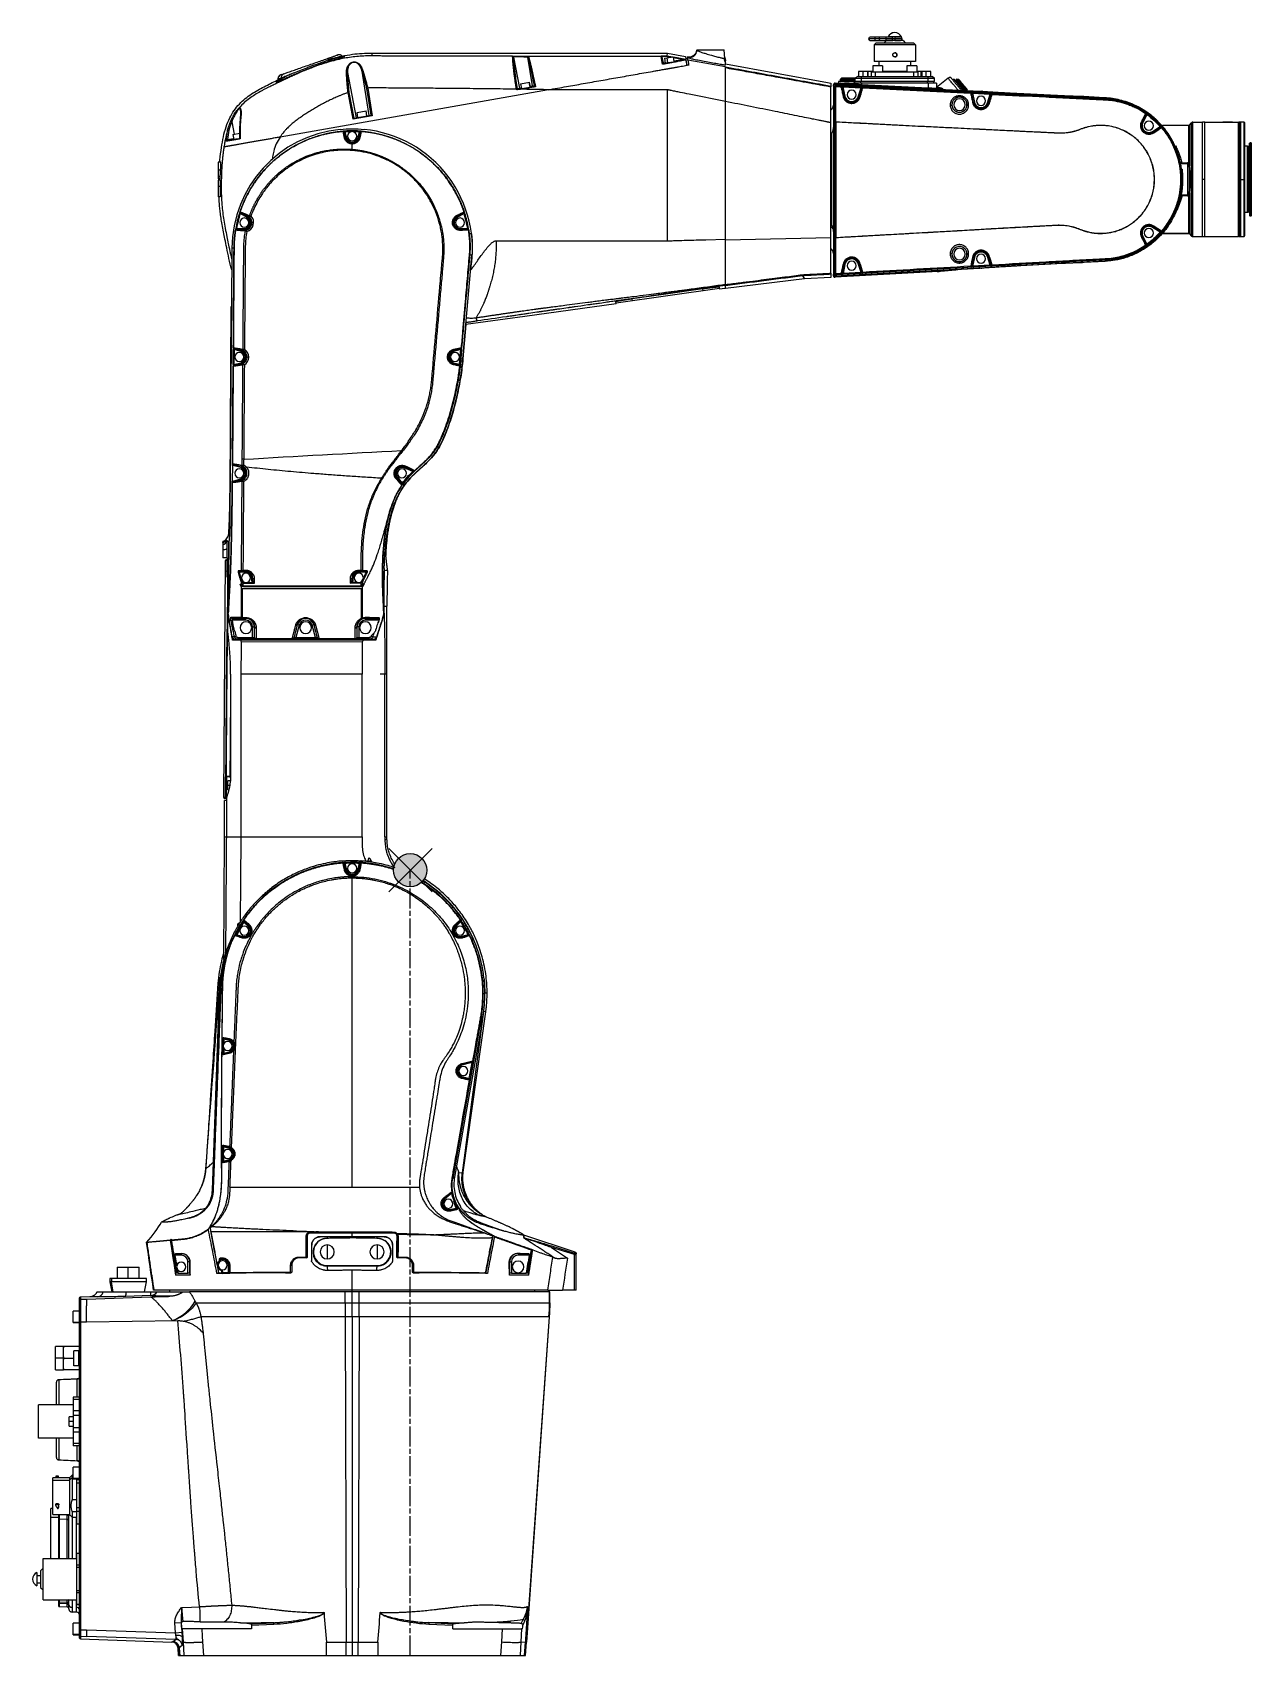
# Model space of a CAD drawing. Header units: millimetres. Extents: x -193 to 542, y 0 to 978.
import ezdxf

# ---------------------------------------------------------------- set-up
doc = ezdxf.new("R2010")
doc.units = ezdxf.units.MM
doc.linetypes.add('AM_ISO08W050', pattern=[18, 12, -1.5, 3, -1.5])
for name, color, linetype, lineweight in [('AM_4', 3, 'Continuous', 25), ('AM_7', 4, 'AM_ISO08W050', 25), ('AM_8', 1, 'Continuous', 25)]:
    doc.layers.add(name, color=color, linetype=linetype, lineweight=lineweight)

msp = doc.modelspace()

# ---------------------------------------------------------------- hatches: boundary and pattern name
at = {"layer": 'AM_8'}
h = msp.add_hatch(color=256, dxfattribs=at)
edge = h.paths.add_edge_path()
edge.add_arc((35, 473), 10, 175.58178, 448.27422)
edge.add_arc((35, 473), 10, 88.27422, 175.58178)

# ---------------------------------------------------------------- linework, layer by layer
at = {"color": 7, "linetype": 'Continuous', "lineweight": 25}
for p, q in [((331.49, 973.8), (311.19, 973.8)), ((325.82, 974.8), (312.19, 974.8)), ((312.19, 972.8), (325.82, 972.8)), ((315.54, 971.2), (314.54, 970.2)), ((314.54, 970.2), (314.54, 960.1)), ((339.44, 970.2), (314.54, 970.2)), ((315.19, 972.8), (315.19, 974.8)), ((338.44, 971.2), (315.54, 971.2)), ((321.99, 972.7), (320.49, 971.2)), ((331.99, 972.7), (321.99, 972.7)), ((330.99, 974.9), (322.99, 974.9)), ((324.24, 974.9), (324.24, 974.8)), ((324.24, 972.8), (324.24, 972.7)), ((330.49, 974.8), (326.99, 974.8)), ((326.99, 974.8), (326.99, 972.8)), ((326.99, 972.8), (330.49, 972.8)), ((329.74, 974.9), (329.74, 974.8)), ((329.74, 972.8), (329.74, 972.7)), ((331.99, 972.7), (333.49, 971.2)), ((338.44, 971.2), (339.44, 970.2)), ((339.44, 970.2), (339.44, 960.1)), ((11.98, 963.44), (12, 965.1)), ((12, 965.1), (190, 965.1)), ((70.86, 963.3), (22.53, 963.41)), ((97.23, 962.62), (100.82, 944.07)), ((105.7, 962.66), (108.45, 945.42)), ((105.85, 962.65), (105.7, 962.66)), ((106.18, 963.24), (106.41, 963.21)), ((186.13, 963.2), (186.18, 963.2)), ((186.18, 963.2), (186.15, 963.35)), ((187.35, 959.33), (188.59, 959.55)), ((188.15, 962.02), (193.57, 962.97)), ((188.15, 962.02), (188.67, 959.06)), ((190.29, 959.35), (189.77, 962.3)), ((189.86, 963.51), (190, 965.1)), ((190, 965.1), (200.81, 963.14)), ((190.8, 962.84), (190.86, 962.5)), ((191.79, 962.66), (190.8, 962.84)), ((190.89, 963.32), (193.19, 962.91)), ((194.09, 960.02), (193.57, 962.97)), ((193.59, 962.83), (201.13, 961.46)), ((198.9, 961.37), (193.69, 962.32)), ((194.01, 960.5), (198.9, 961.37)), ((198.99, 960.88), (198.9, 961.37)), ((200.81, 963.14), (201.13, 961.46)), ((200.85, 961.21), (201.17, 961.27)), ((201.96, 962.93), (202.02, 962.56)), ((201.96, 962.93), (201.98, 962.92)), ((201.97, 962.84), (201.98, 962.92)), ((202.31, 960.93), (202.06, 962.31)), ((225, 956.81), (202.31, 960.93)), ((207.81, 966.89), (207.83, 967.1)), ((207.83, 967.1), (224.17, 967.1)), ((224.62, 961.96), (224.17, 967.1)), ((225, 958.74), (286.5, 947.55)), ((339.44, 960.1), (314.54, 960.1)), ((317.49, 960.1), (317.49, 957.6)), ((328.34, 964.1), (328.34, 964.1)), ((336.49, 960.1), (336.49, 957.6)), ((-42.85, 950.08), (-44.66, 949.45)), ((-42.67, 952.23), (-41.11, 952.78)), ((-2.83, 953.39), (2.43, 926.22)), ((5.61, 955.43), (10.04, 927.57)), ((294.04, 949.03), (294.04, 948.3)), ((302.99, 949.03), (294.04, 949.03)), ((302.99, 948.3), (294.04, 948.3)), ((294.82, 949.98), (294.16, 949.32)), ((302.99, 949.32), (294.16, 949.32)), ((302.99, 949.98), (294.82, 949.98)), ((298.99, 948.3), (298.99, 950.1)), ((304.72, 951.1), (302.99, 950.1)), ((302.99, 950.1), (302.99, 948.1)), ((302.99, 950.1), (350.99, 950.1)), ((304.72, 951.1), (349.26, 951.1)), ((305.24, 954.1), (305.24, 951.1)), ((313.68, 954.1), (305.24, 954.1)), ((306.99, 948.1), (306.99, 951.1)), ((307.99, 951.1), (307.99, 954.1)), ((310.74, 951.1), (310.74, 954.1)), ((310.99, 951.1), (310.99, 954.1)), ((312.89, 953.9), (341.09, 953.9)), ((312.89, 951.1), (312.89, 953.9)), ((313.68, 957.6), (313.68, 953.9)), ((319.68, 957.6), (313.68, 957.6)), ((315.48, 951.1), (315.48, 953.9)), ((319.68, 957.6), (319.68, 953.9)), ((319.68, 954.3), (334.3, 954.3)), ((326.99, 953.9), (326.99, 954.3)), ((334.3, 957.6), (334.3, 953.9)), ((340.3, 957.6), (334.3, 957.6)), ((338.51, 951.1), (338.51, 953.9)), ((340.3, 957.6), (340.3, 953.9)), ((348.74, 954.1), (340.3, 954.1)), ((341.09, 951.1), (341.09, 953.9)), ((342.99, 951.1), (342.99, 954.1)), ((343.24, 954.1), (343.24, 951.1)), ((345.99, 951.1), (345.99, 954.1)), ((346.99, 951.1), (346.99, 948.1)), ((348.74, 951.1), (348.74, 954.1)), ((350.99, 950.1), (349.26, 951.1)), ((350.99, 948.1), (350.99, 950.1)), ((359.18, 949.99), (352.15, 944.49)), ((362.76, 949.52), (361.99, 948.88)), ((368.48, 942.7), (362.76, 949.52)), ((363.59, 948.85), (364.15, 949.32)), ((368.75, 942.69), (363.59, 948.85)), ((369.75, 942.64), (364.15, 949.32)), ((365.38, 949.33), (364.44, 949.41)), ((370.14, 942.62), (364.44, 949.41)), ((370.74, 942.94), (365.38, 949.33)), ((118.29, 943.1), (-43.4, 914.59)), ((0.57, 925.4), (-2.47, 941.38)), ((-1.98, 941.39), (0.96, 925.95)), ((11.52, 927.81), (8.9, 943.94)), ((9.37, 944.1), (12.08, 927.43)), ((99.39, 943.82), (101.93, 944.27)), ((101.49, 946.74), (106.91, 947.69)), ((101.49, 946.74), (102.01, 943.78)), ((107.26, 944.71), (106.74, 947.66)), ((107.43, 944.74), (106.91, 947.69)), ((107.34, 945.22), (109.8, 945.66)), ((170.11, 943.1), (118.29, 943.1)), ((170.63, 943.1), (170.11, 943.1)), ((189.7, 943.1), (170.63, 943.1)), ((190, 852.11), (190, 943.08)), ((225, 935.92), (203, 940.43)), ((286.5, 947.47), (286.5, 947.55)), ((286.5, 947.47), (288.5, 947.11)), ((288.5, 947.11), (288.5, 945.3)), ((290.04, 946.28), (289.99, 946.1)), ((289.99, 945.52), (289.99, 831.68)), ((290.11, 945.23), (290.11, 831.98)), ((290.25, 945.23), (290.11, 945.23)), ((290.25, 945.23), (290.25, 831.98)), ((291.04, 946.98), (290.64, 946.94)), ((290.74, 944.62), (290.74, 832.59)), ((290.99, 944.36), (290.74, 944.62)), ((291.14, 947.04), (291.04, 947.05)), ((291.04, 946.52), (378.41, 942.21)), ((453.45, 938.23), (291.16, 946.23)), ((453.45, 938.09), (291.16, 946.1)), ((291.99, 945.36), (291.74, 945.62)), ((291.79, 945.62), (292.04, 945.36)), ((291.79, 945.62), (453.41, 937.54)), ((294.65, 945.23), (292.04, 945.36)), ((350.99, 948.1), (292.99, 948.1)), ((292.99, 948.1), (292.99, 947.1)), ((294.65, 945.23), (294.77, 945.37)), ((294.77, 945.37), (294.78, 945.37)), ((295.24, 944.98), (295.12, 944.84)), ((296.49, 939.13), (295.24, 944.98)), ((295.8, 945.34), (295.78, 944.84)), ((295.78, 944.84), (296.98, 939.24)), ((295.78, 944.84), (306.65, 944.3)), ((295.8, 945.34), (306.68, 944.8)), ((296.32, 939.1), (296.98, 939.24)), ((296.8, 947.1), (299.42, 946.94)), ((299.42, 947.1), (296.8, 947.1)), ((299.42, 946.94), (299.42, 947.1)), ((301.92, 947.1), (301.91, 946.69)), ((302.69, 948.1), (302.69, 947.1)), ((304.89, 938.84), (306.65, 944.3)), ((305.53, 938.64), (304.89, 938.84)), ((307.2, 944.38), (305.37, 938.69)), ((306.59, 947.1), (306.59, 948.1)), ((306.68, 944.8), (306.65, 944.3)), ((306.86, 945.76), (306.89, 946.24)), ((306.92, 947.1), (306.89, 946.24)), ((306.89, 946.24), (347.16, 944.25)), ((347.06, 947.1), (306.92, 947.1)), ((307.3, 944.23), (307.2, 944.38)), ((307.7, 944.73), (307.81, 944.58)), ((346.59, 948.1), (346.59, 947.1)), ((347.06, 947.1), (347.16, 944.25)), ((347.14, 943.77), (347.16, 944.25)), ((350.49, 947.1), (350.49, 948.1)), ((352.06, 947.1), (352.16, 944.16)), ((352.26, 944.03), (353.76, 943.96)), ((354.04, 943.92), (353.73, 943.96)), ((353.88, 943.95), (353.94, 943.94)), ((354.49, 943.64), (354.02, 943.87)), ((354.71, 943.38), (354.49, 943.64)), ((355.64, 943.76), (356.03, 943.32)), ((365.99, 938.61), (365.99, 938.69)), ((370.74, 942.94), (370.71, 942.59)), ((372.72, 941.36), (372.85, 941.51)), ((372.85, 941.51), (372.85, 941.51)), ((372.99, 941.26), (372.98, 941.27)), ((373.31, 941.11), (373.18, 940.96)), ((374.53, 935.44), (373.31, 941.11)), ((373.88, 941.47), (373.85, 940.97)), ((373.85, 940.97), (375.02, 935.55)), ((373.85, 940.97), (384.56, 940.44)), ((373.88, 941.47), (384.58, 940.94)), ((382.86, 935.15), (384.56, 940.44)), ((385.11, 940.52), (383.33, 935)), ((384.58, 940.94), (384.56, 940.44)), ((385.22, 940.37), (385.11, 940.52)), ((385.61, 940.87), (385.72, 940.71)), ((402.74, 940.84), (426.87, 939.65)), ((440.92, 939.13), (453.45, 938.51)), ((453.45, 938.23), (453.45, 938.51)), ((3.01, 929.37), (8.43, 930.33)), ((3.53, 926.42), (3.01, 929.37)), ((8.95, 927.37), (8.43, 930.33)), ((225, 852.78), (225, 936.04)), ((300.99, 935.5), (300.99, 935.32)), ((365.99, 929.59), (365.99, 929.55)), ((374.36, 935.4), (375.02, 935.55)), ((378.99, 931.84), (378.99, 931.65)), ((383.5, 934.95), (382.86, 935.15)), ((453.41, 937.54), (453.41, 937.38)), ((-72.52, 923.85), (-71.12, 916.3)), ((-7.25, 919.24), (-7.25, 919.04)), ((12.08, 927.43), (0.57, 925.4)), ((0.99, 925.97), (11.49, 927.82)), ((7.25, 919.04), (7.25, 919.24)), ((288.5, 854.03), (288.5, 923.37)), ((291.05, 923.61), (291.05, 923.59)), ((291.05, 923.59), (291.05, 854.12)), ((291.56, 923.59), (291.56, 854.12)), ((476.04, 921.43), (475.54, 921.43)), ((475.94, 923.54), (476.48, 923.27)), ((476.03, 923.5), (478.54, 928.41)), ((478.93, 928.08), (476.48, 923.27)), ((478.54, 928.41), (478.46, 928.39)), ((479.22, 928.48), (478.93, 928.08)), ((482.31, 918.02), (486.83, 920.96)), ((487.21, 920.61), (482.58, 917.6)), ((487.21, 921.29), (486.83, 920.96)), ((487.2, 920.55), (487.21, 920.61)), ((504.28, 921.63), (488.27, 921.63)), ((504.27, 921.59), (488.3, 921.59)), ((504.27, 898.51), (504.27, 921.59)), ((504.66, 921.81), (504.59, 921.74)), ((504.65, 921.77), (504.65, 898.57)), ((504.67, 921.81), (505.88, 923.25)), ((505.88, 854.97), (505.88, 923.25)), ((506.64, 854.61), (506.64, 923.61)), ((506.64, 923.61), (512.5, 923.61)), ((513.8, 923.51), (512.5, 923.51)), ((513.8, 923.51), (513.9, 923.61)), ((513.8, 854.71), (513.8, 923.51)), ((513.9, 854.61), (513.9, 923.61)), ((513.9, 923.61), (534.2, 923.61)), ((524.6, 923.58), (530.6, 923.58)), ((530.6, 923.52), (524.6, 923.52)), ((534.2, 854.61), (534.2, 923.61)), ((534.5, 923.31), (534.2, 923.61)), ((535.6, 923.51), (534.5, 923.51)), ((536.5, 923.61), (535.6, 923.61)), ((537.5, 923.48), (536.9, 923.48)), ((537.5, 854.74), (537.5, 923.48)), ((537.8, 923.18), (538, 922.96)), ((-75.12, 913.05), (-71.4, 913.7)), ((-71.84, 916.18), (-67.65, 916.91)), ((-71.84, 916.18), (-71.32, 913.22)), ((-3.88, 914.06), (-4.87, 917.74)), ((-4.37, 918.22), (-4.34, 917.72)), ((-4.34, 917.72), (-3.4, 914.19)), ((-3.4, 914.19), (-4.17, 913.98)), ((3.4, 914.19), (4.34, 917.72)), ((3.4, 914.19), (4.15, 913.99)), ((4.87, 917.74), (3.88, 914.06)), ((4.37, 918.22), (4.34, 917.72)), ((288.5, 916.21), (288.79, 916.67)), ((288.79, 916.67), (288.79, 861.84)), ((482.63, 917.53), (482.31, 918.02)), ((540.7, 909.28), (540.84, 910.89)), ((540.7, 909.28), (540.7, 868.95)), ((540.84, 910.89), (540.96, 911.01)), ((540.84, 910.89), (540.84, 867.33)), ((541.06, 911.11), (540.96, 911.01)), ((541.06, 911.11), (541.06, 867.11)), ((541.7, 911.11), (541.06, 911.11)), ((541.7, 911.11), (541.7, 867.11)), ((542, 910.81), (541.8, 911.01)), ((542, 867.41), (542, 910.81)), ((-80.71, 899.43), (-80.71, 889.4)), ((-79.12, 899.43), (-80.71, 899.43)), ((539.5, 909.11), (538, 909.11)), ((539.5, 869.11), (539.5, 909.11)), ((540.2, 908.93), (539.5, 909.11)), ((540.2, 869.3), (540.2, 908.93)), ((540.3, 869.31), (540.3, 908.91)), ((-79.26, 894.73), (-80.71, 894.73)), ((-79.51, 890.63), (-80.71, 890.63)), ((499.33, 898.93), (500.04, 898.72)), ((500.04, 899.02), (503.5, 899.02)), ((500.04, 898.72), (500.04, 899.02)), ((500.04, 898.72), (503.5, 898.72)), ((500.13, 893.81), (500.24, 893.82)), ((503.5, 899.02), (503.5, 879.2)), ((504.73, 892.12), (504.73, 886.1)), ((-79.48, 889.4), (-80.71, 889.4)), ((-80.71, 888.56), (-80.71, 878.53)), ((-79.47, 888.56), (-80.71, 888.56)), ((-79.46, 884.8), (-80.71, 884.8)), ((-80.27, 888.56), (-80.24, 889.4)), ((500.13, 884.39), (500.24, 884.38)), ((513.8, 889.11), (512.5, 889.11)), ((534.5, 889.11), (537.5, 889.11)), ((-79.57, 878.53), (-80.71, 878.53)), ((500.04, 879.51), (499.37, 879.32)), ((500.04, 879.2), (500.04, 879.51)), ((503.5, 879.51), (500.04, 879.51)), ((503.5, 879.2), (500.04, 879.2)), ((504.27, 856.63), (504.27, 879.71)), ((504.65, 879.66), (504.65, 856.45)), ((-67.93, 868.61), (-67.45, 868.46)), ((-63.3, 866.18), (-67.45, 868.46)), ((-67.35, 868.98), (-63.06, 866.62)), ((-62.8, 867.1), (-63.3, 866.18)), ((-59.35, 863.1), (-61.48, 863.1)), ((60.58, 863.1), (61.48, 863.1)), ((63.3, 866.18), (62.94, 866.85)), ((63.06, 866.62), (67.35, 868.98)), ((67.45, 868.46), (63.3, 866.18)), ((67.93, 868.61), (67.45, 868.46)), ((288.5, 862.4), (288.79, 861.84)), ((474.57, 866.67), (474.51, 866.73)), ((482.63, 860.67), (482.31, 860.18)), ((482.58, 860.6), (487.21, 857.59)), ((539.5, 869.11), (538, 869.11)), ((540.2, 869.3), (539.5, 869.11)), ((540.7, 868.95), (540.84, 867.33)), ((540.84, 867.33), (541.06, 867.11)), ((541.06, 867.11), (541.7, 867.11)), ((542, 867.41), (541.7, 867.11)), ((-70.15, 859.57), (-69.66, 859.49)), ((-64.92, 859.08), (-69.8, 858.98)), ((-69.66, 859.49), (-64.93, 859.58)), ((-64.91, 858.52), (-64.93, 859.58)), ((64.93, 859.58), (64.91, 858.83)), ((69.8, 858.98), (64.92, 859.08)), ((64.93, 859.58), (69.66, 859.49)), ((70.15, 859.57), (69.66, 859.49)), ((70.51, 856.94), (70.36, 856.92)), ((86.73, 852.1), (186.62, 852.1)), ((186.62, 852.1), (190, 852.11)), ((213.16, 852.79), (225, 853.12)), ((225, 852.78), (288.5, 854.03)), ((291.05, 854.12), (291.56, 854.12)), ((291.05, 854.12), (291.05, 854.11)), ((476.04, 856.77), (475.54, 856.77)), ((475.95, 854.66), (476.48, 854.93)), ((478.54, 849.79), (476.03, 854.7)), ((476.48, 854.93), (478.93, 850.12)), ((486.83, 857.24), (482.31, 860.18)), ((487.21, 856.91), (486.83, 857.24)), ((487.21, 857.59), (487.2, 857.65)), ((488.16, 856.59), (504.28, 856.59)), ((488.2, 856.63), (504.27, 856.63)), ((504.59, 856.49), (504.66, 856.42)), ((504.67, 856.41), (505.88, 854.97)), ((506.64, 854.61), (512.5, 854.61)), ((512.5, 854.71), (513.8, 854.71)), ((513.8, 854.71), (513.9, 854.61)), ((513.9, 854.61), (534.2, 854.61)), ((534.5, 854.91), (534.2, 854.61)), ((534.5, 854.71), (535.6, 854.71)), ((535.6, 854.61), (536.5, 854.61)), ((536.9, 854.74), (537.5, 854.74)), ((538, 855.26), (537.8, 855.04)), ((-72.54, 842.76), (-73.64, 687.59)), ((-71.18, 847.61), (-72.5, 847.62)), ((71.38, 834.4), (72.17, 843.46)), ((361.48, 844.1), (361.43, 844.1)), ((370.5, 844.1), (370.56, 844.1)), ((373.35, 836.6), (374.53, 842.23)), ((375.02, 842.13), (373.89, 836.74)), ((374.36, 842.27), (375.02, 842.13)), ((378.99, 845.36), (378.99, 845.86)), ((383.48, 842.78), (382.85, 842.57)), ((384.57, 837.34), (382.85, 842.57)), ((383.32, 842.73), (385.12, 837.26)), ((453.71, 840.68), (453.7, 840.83)), ((478.46, 849.81), (478.54, 849.79)), ((479.22, 849.72), (478.93, 850.12)), ((66.71, 781.05), (71.31, 833.57)), ((271.35, 831), (272.57, 829.2)), ((288.5, 831.93), (288.5, 830.07)), ((290.25, 831.98), (290.11, 831.98)), ((290.74, 832.59), (290.99, 832.85)), ((377.96, 835.5), (291.05, 830.68)), ((353.16, 833.6), (291.05, 830.16)), ((291.16, 831.11), (453.67, 840.12)), ((291.17, 830.98), (291.16, 831.11)), ((291.17, 830.98), (453.67, 839.98)), ((291.74, 831.59), (291.99, 831.85)), ((453.71, 840.68), (291.8, 831.59)), ((292.04, 831.85), (291.8, 831.59)), ((292.04, 831.85), (294.7, 832)), ((294.82, 831.86), (294.7, 832)), ((295.01, 832.13), (295.03, 832.15)), ((295.16, 832.39), (295.28, 832.25)), ((295.28, 832.25), (296.49, 838.04)), ((296.98, 837.94), (295.82, 832.4)), ((306.65, 833), (295.82, 832.4)), ((295.85, 831.9), (295.82, 832.4)), ((306.68, 832.51), (295.85, 831.9)), ((296.32, 838.07), (296.98, 837.94)), ((305.52, 838.59), (304.89, 838.38)), ((306.65, 833), (304.89, 838.38)), ((305.36, 838.54), (307.21, 832.92)), ((306.68, 832.51), (306.65, 833)), ((307.21, 832.92), (307.31, 833.07)), ((307.81, 832.73), (307.71, 832.58)), ((307.71, 832.58), (307.71, 832.58)), ((307.76, 832.73), (307.81, 832.73)), ((354.78, 834.12), (354.87, 834.22)), ((372.89, 836.2), (372.76, 836.35)), ((373.08, 836.49), (373.09, 836.5)), ((373.22, 836.75), (373.35, 836.6)), ((384.57, 837.34), (373.89, 836.74)), ((373.92, 836.24), (373.89, 836.74)), ((384.6, 836.84), (373.92, 836.24)), ((384.6, 836.84), (384.57, 837.34)), ((385.12, 837.26), (385.23, 837.41)), ((385.63, 836.92), (385.62, 836.91)), ((385.73, 837.07), (385.63, 836.92)), ((385.68, 837.07), (385.73, 837.07)), ((427.18, 838.41), (402.44, 837.03)), ((453.7, 839.7), (441.23, 839.01)), ((453.7, 839.7), (453.67, 839.98)), ((221.46, 823.39), (159.07, 814.62)), ((211.55, 822), (211.4, 823.11)), ((221.52, 822.94), (221.35, 824.17)), ((272.57, 829.2), (225, 823.42)), ((225, 823.44), (225, 825.07)), ((288.5, 830.07), (272.57, 829.2)), ((-73.59, 702.08), (-72.8, 812.49)), ((-72.75, 812.32), (-72.8, 812.49)), ((159.12, 814.24), (158.96, 815.39)), ((168.97, 816.01), (168.82, 817.11)), ((68.57, 801.62), (66.77, 781.04)), ((-71.75, 777.59), (-71.69, 786.6)), ((-71.69, 786.6), (-71.19, 786.6)), ((-71.64, 787.62), (-71.61, 787.65)), ((-71.24, 787.16), (-71.27, 787.14)), ((-71.27, 787.14), (-66.96, 785.98)), ((-71.19, 786.6), (-71.25, 777.59)), ((-67.09, 785.5), (-71.19, 786.6)), ((-66.82, 786.51), (-67.09, 785.5)), ((-62.35, 782.1), (-63.35, 782.1)), ((57.58, 782.1), (58.48, 782.1)), ((61.09, 785.5), (60.89, 786.25)), ((60.96, 785.98), (65.63, 787.23)), ((65.45, 786.67), (61.09, 785.5)), ((64.97, 781.2), (65.45, 786.67)), ((65.95, 786.62), (65.45, 786.67)), ((65.95, 786.62), (65.47, 781.16)), ((65.63, 787.23), (65.6, 787.25)), ((65.97, 787.69), (66, 787.67)), ((-71.75, 777.59), (-71.25, 777.59)), ((-71.69, 776.54), (-71.72, 776.56)), ((-66.96, 778.22), (-71.35, 777.04)), ((-71.35, 777.04), (-71.32, 777.02)), ((-71.25, 777.59), (-67.09, 778.7)), ((-66.82, 777.68), (-67.09, 778.7)), ((61.09, 778.7), (60.9, 777.99)), ((64.62, 777.24), (60.96, 778.22)), ((61.09, 778.7), (64.64, 777.75)), ((65.14, 777.7), (64.64, 777.75)), ((64.97, 781.2), (66.71, 781.05)), ((66.05, 775.56), (66.35, 777.6)), ((66.29, 777.56), (66.35, 777.55)), ((64.91, 767.83), (64.88, 767.83)), ((64.91, 767.8), (65.08, 768.95)), ((29.8, 725.75), (30.36, 725.32)), ((-72.17, 716.9), (-72.24, 707.28)), ((-72.14, 717.76), (-72.11, 717.77)), ((-71.9, 716.79), (-71.77, 717.27)), ((-67.09, 715.5), (-71.9, 716.79)), ((-71.74, 717.29), (-71.77, 717.27)), ((-71.77, 717.27), (-66.96, 715.98)), ((-66.81, 716.55), (-67.09, 715.5)), ((-65.36, 720.51), (-66.21, 720.52)), ((31.31, 715.36), (31.66, 716.22)), ((36.6, 713.24), (31.31, 715.36)), ((31.5, 715.83), (37.17, 713.54)), ((-71.98, 707.39), (-67.09, 708.7)), ((-71.98, 707.39), (-71.85, 706.91)), ((-66.96, 708.22), (-71.85, 706.91)), ((-66.81, 707.66), (-67.09, 708.7)), ((26.48, 712.1), (25.48, 712.1)), ((27.23, 709.93), (26.53, 709.38)), ((29.98, 705.61), (26.84, 709.62)), ((27.23, 709.93), (30.22, 706.11)), ((30.63, 705.81), (30.22, 706.11)), ((36.94, 712.87), (36.6, 713.24)), ((-73.59, 702.08), (-73.54, 702.1)), ((-72.51, 685.23), (-72.51, 685.36)), ((-72.51, 684.98), (-72.51, 685.36)), ((-73.96, 674.7), (-74.63, 674.41)), ((-78, 670.51), (-77.96, 670.51)), ((-76.06, 672.26), (-76.72, 671.59)), ((-74.63, 674.41), (-76.25, 671.96)), ((-74.52, 670.81), (-76.25, 671.96)), ((-74.52, 670.81), (-74.82, 627.98)), ((-74.34, 670.89), (-74.65, 627.9)), ((-74.34, 670.89), (-74.52, 670.81)), ((-74.29, 671.04), (-74.34, 670.89)), ((-77.36, 516.74), (-76.34, 659.52)), ((-75.43, 659.53), (-76.34, 659.52)), ((-76.34, 659.52), (-76.34, 659.52)), ((-75.85, 660.02), (-75.2, 660.03)), ((-75.5, 661.1), (-75.39, 661.1)), ((-75.4, 654.12), (-75.37, 659.41)), ((20.31, 662.51), (19.78, 664.25)), ((-75, 649.58), (-75.28, 649.57)), ((-75, 651.35), (-75, 654.33)), ((-68.57, 652.5), (-68.12, 652.62)), ((-64, 652.62), (-68.12, 652.62)), ((-67.99, 653.12), (-64, 653.12)), ((-66.73, 646.43), (-66.29, 646.59)), ((-66.5, 646.13), (-66.18, 646.37)), ((-64, 653.26), (-66.22, 653.26)), ((-64, 652.62), (-64, 653.26)), ((-60.48, 649.1), (-59.96, 649.1)), ((-60.48, 648.19), (-60.48, 649.1)), ((-60.48, 648.19), (-59.98, 648.19)), ((-59.98, 649.1), (-59.98, 648.19)), ((-59.96, 646.38), (-59.65, 646.61)), ((-0.35, 646.69), (-0.04, 646.45)), ((-0.04, 649.1), (0.48, 649.1)), ((-0.02, 648.27), (-0.02, 649.1)), ((-0.02, 648.27), (0.48, 648.27)), ((0.48, 649.1), (0.48, 648.27)), ((4, 653.76), (5.46, 653.76)), ((5.88, 653.25), (4, 653.25)), ((4, 653.25), (4, 652.62)), ((4, 653.12), (8.42, 653.12)), ((8.6, 652.62), (4, 652.62)), ((5.73, 646.46), (6.05, 646.21)), ((5.84, 646.65), (6.27, 646.49)), ((8.6, 652.62), (8.99, 652.43)), ((19.6, 653.39), (19.44, 653.88)), ((-75.18, 618.92), (-75, 644.12)), ((-74.94, 645.1), (-75.13, 619)), ((-65.44, 643.9), (5, 643.9)), ((-65.11, 643.93), (-65.11, 644.26)), ((4.66, 643.92), (4.66, 644.25)), ((18.91, 632.1), (19.08, 632.1)), ((19.08, 627.93), (19.08, 632.1)), ((19.25, 632.1), (21, 632.1)), ((19.25, 627.82), (19.25, 632.1)), ((21, 491.91), (21, 632.1)), ((-74.87, 616.36), (-75.09, 618.3)), ((-72.06, 623.62), (-73, 623.42)), ((-64, 623.62), (-72.05, 623.62)), ((-71.96, 624.62), (-64, 624.62)), ((-64, 624.92), (-66.06, 624.92)), ((-64, 624.92), (-64, 625.16)), ((-64, 623.62), (-64, 624.92)), ((-59.98, 619.6), (-58.79, 619.6)), ((-59.98, 612.17), (-59.98, 619.6)), ((-58.98, 619.6), (-58.98, 613.2)), ((-34.98, 612.95), (-32.85, 620.9)), ((-31.88, 620.64), (-33.88, 613.17)), ((-31.88, 620.64), (-33.05, 620.95)), ((-24.12, 620.64), (-22.95, 620.95)), ((-22.12, 613.17), (-24.12, 620.64)), ((-23.15, 620.9), (-21.02, 612.95)), ((3.98, 619.6), (2.79, 619.6)), ((2.98, 613.2), (2.98, 619.6)), ((3.98, 619.6), (3.98, 612.17)), ((8, 623.62), (8, 624.84)), ((8, 624.62), (15.07, 624.62)), ((15.19, 623.62), (8, 623.62)), ((16.03, 623.28), (15.93, 623.32)), ((-70.92, 613.79), (-70.01, 613.98)), ((-70.25, 612.11), (12.56, 612.11)), ((-68.96, 613.17), (-59.98, 613.17)), ((-68.96, 613.17), (-68.96, 612.17)), ((-59.98, 612.17), (-68.96, 612.17)), ((6.56, 611.6), (-67.04, 611.6)), ((6, 610.29), (-66.69, 610.47)), ((-58.98, 613.2), (-58.88, 613.31)), ((-57.87, 612.32), (-57.98, 612.2)), ((-36.15, 612.32), (-57.87, 612.32)), ((-35.94, 612.2), (-36.03, 612.32)), ((-35.06, 613.05), (-34.98, 612.95)), ((-33.88, 612.17), (-33.88, 613.17)), ((-33.88, 613.17), (-22.12, 613.17)), ((-22.12, 612.17), (-33.88, 612.17)), ((-32.91, 612.14), (-32.98, 612.11)), ((-32.91, 612.14), (-23.09, 612.14)), ((-32.91, 612.11), (-32.91, 612.14)), ((-23.02, 612.11), (-23.09, 612.14)), ((-23.09, 612.14), (-23.09, 612.11)), ((-22.12, 612.17), (-22.12, 613.17)), ((-21.02, 612.95), (-20.94, 613.05)), ((-19.97, 612.32), (-20.06, 612.2)), ((1.87, 612.32), (-19.86, 612.32)), ((1.98, 612.2), (1.87, 612.32)), ((2.88, 613.31), (2.98, 613.2)), ((3.98, 613.17), (10.35, 613.17)), ((10.35, 612.17), (3.98, 612.17)), ((6.56, 611.6), (6, 610.29)), ((10.35, 612.17), (10.35, 613.17)), ((11.49, 613.89), (12.3, 613.62)), ((-73.2, 591.1), (-73.2, 531.1)), ((6.01, 591.1), (-66.83, 591.1)), ((-66.83, 493.1), (-66.83, 591.1)), ((6.01, 493.1), (6.01, 591.1)), ((19.77, 493.1), (19.77, 591.1)), ((21, 591.1), (19.77, 591.1)), ((-76.13, 529.68), (-76.05, 529.68)), ((-76.13, 529.68), (-76.13, 529.68)), ((-76.05, 529.68), (-76.13, 529.68)), ((-76.05, 529.68), (-76.05, 529.68)), ((-75.56, 529.18), (-75.64, 529.18)), ((-76.39, 516.85), (-76.33, 525.12)), ((-75.83, 525.12), (-75.89, 516.84)), ((-75.83, 525.12), (-75, 525.12)), ((-73.41, 526.85), (-75, 526.85)), ((-75, 521.35), (-75, 526.85)), ((-73.78, 524.1), (-75, 524.1)), ((-75, 521.35), (-74.34, 521.35)), ((-77.36, 516.74), (-76.45, 516.73)), ((-76.45, 516.72), (-77.36, 516.74)), ((-77.36, 516.74), (-77.36, 516.74)), ((-77.36, 516.74), (-77.36, 516.74)), ((-75.68, 516.22), (-76.87, 516.24)), ((-76.83, 493.1), (-76.83, 515.1)), ((-75.89, 515.1), (-76.83, 515.1)), ((-76.45, 516.73), (-76.45, 516.72)), ((-76.39, 516.85), (-75.89, 516.84)), ((-75.89, 516.84), (-75.64, 516.84)), ((-75.67, 516.34), (-75.89, 516.35)), ((-75.6, 493.1), (-75.6, 517.42)), ((-77.36, 419.14), (-76.83, 493.1)), ((-76.83, 493.1), (-75.6, 493.1)), ((-66.83, 493.1), (6.01, 493.1)), ((19.45, 493.1), (19.63, 493.1)), ((19.77, 493.1), (19.77, 491.67)), ((19.77, 491.67), (19.77, 491.15)), ((19.94, 493.1), (21, 493.1)), ((10.93, 479.51), (11.8, 477.9)), ((-3.87, 473.06), (-4.96, 477.12)), ((-4.43, 477.09), (-4.46, 477.58)), ((-4.43, 477.09), (-3.39, 473.19)), ((-4.18, 472.98), (-3.39, 473.19)), ((0, 468.37), (0, 469.46)), ((3.39, 473.19), (4.43, 477.09)), ((4.18, 472.98), (3.39, 473.19)), ((4.96, 477.12), (3.87, 473.06)), ((4.43, 477.09), (4.46, 477.58)), ((-68.88, 439.32), (-68.85, 440.1)), ((-68.43, 440.1), (-68.85, 440.1)), ((-67.94, 441.1), (-68.32, 441.1)), ((-65.61, 442.07), (-65.2, 441.81)), ((-62.47, 439.08), (-65.2, 441.81)), ((-64.8, 442.11), (-62.12, 439.43)), ((62.12, 439.43), (65.19, 442.5)), ((65.43, 442.04), (62.47, 439.08)), ((65.43, 442.04), (65.84, 442.31)), ((-69.4, 434.16), (-69.83, 434.37)), ((-65.99, 432.73), (-69.41, 433.64)), ((-69.4, 434.16), (-65.86, 433.21)), ((-66.04, 432.53), (-65.86, 433.21)), ((-61.96, 439.59), (-62.47, 439.08)), ((-61.44, 436.6), (-60.54, 436.6)), ((61.94, 439.61), (62.47, 439.08)), ((65.86, 433.21), (69.93, 434.3)), ((66.05, 432.5), (65.86, 433.21)), ((70.22, 433.86), (65.99, 432.73)), ((69.93, 434.3), (70.37, 434.53)), ((-80.85, 404.75), (-82.75, 376.01)), ((-80.85, 404.75), (-79.71, 404.67)), ((-79.11, 401.54), (-79.95, 401.57)), ((-79.84, 404.68), (-79.47, 408.62)), ((-79.76, 403.59), (-79.71, 404.67)), ((-84.19, 280.25), (-80.2, 394.38)), ((78.85, 398.78), (79.02, 398.78)), ((79.06, 398.78), (80, 398.78)), ((80.03, 399.1), (81.33, 399.1)), ((77.82, 385.06), (60.62, 287.54)), ((77.86, 385.05), (60.66, 287.52)), ((66.95, 291.12), (80.54, 387.78)), ((77.65, 385.09), (77.82, 385.06)), ((77.66, 378.53), (78.78, 384.89)), ((77.86, 385.05), (78.78, 384.89)), ((80.54, 387.78), (79.25, 387.96)), ((-77.1, 371.81), (-73.96, 370.97)), ((77.66, 378.53), (61.73, 288.14)), ((-77.84, 362.84), (-77.36, 362.84)), ((-77.75, 371.35), (-77.27, 371.34)), ((-77.36, 362.84), (-74.09, 363.71)), ((-74.09, 370.49), (-77.27, 371.34)), ((-73.96, 363.23), (-77.21, 362.36)), ((-73.91, 371.16), (-74.09, 370.49)), ((-73.91, 363.03), (-74.09, 363.71)), ((-71.49, 367.1), (-70.57, 367.1)), ((65.91, 356.17), (66.09, 355.49)), ((65.96, 355.97), (72.59, 357.75)), ((72.3, 357.15), (66.09, 355.49)), ((70.6, 347.5), (72.3, 357.15)), ((72.79, 357.07), (71.09, 347.42)), ((72.3, 357.15), (72.79, 357.07)), ((72.59, 357.75), (72.54, 357.76)), ((72.91, 358.15), (72.95, 358.14)), ((65.92, 348.08), (66.09, 348.71)), ((70.52, 347.01), (65.96, 348.23)), ((66.09, 348.71), (70.6, 347.5)), ((70.48, 347), (70.52, 347.01)), ((70.6, 347.5), (71.09, 347.42)), ((70.88, 346.44), (70.84, 346.43)), ((70.89, 346.52), (70.85, 346.51)), ((63.02, 303.16), (66.25, 321.39)), ((66.25, 321.39), (66.42, 321.36)), ((-78.07, 306.43), (-77.59, 306.43)), ((-74.09, 305.49), (-77.59, 306.43)), ((-77.44, 306.9), (-73.96, 305.97)), ((-73.91, 306.19), (-74.09, 305.49)), ((63.02, 303.16), (63.21, 303.13)), ((-88.23, 293.28), (-88.23, 293.24)), ((-78.04, 297.78), (-77.56, 297.78)), ((-77.56, 297.78), (-74.09, 298.71)), ((-73.96, 298.23), (-77.4, 297.31)), ((-73.91, 298.02), (-74.09, 298.71)), ((-71.49, 302.1), (-70.65, 302.1)), ((-88.23, 293.24), (-88.13, 293.16)), ((60.44, 287.43), (60.62, 287.54)), ((60.66, 287.52), (61.73, 288.14)), ((64.19, 290.98), (66.23, 290.69)), ((65.98, 287.21), (66.71, 287.64)), ((66.23, 290.69), (66.95, 291.12)), ((-84.19, 280.25), (-83.79, 279.94)), ((55.31, 275.31), (55.74, 274.79)), ((55.42, 275.17), (60.18, 279.16)), ((60.08, 278.43), (55.74, 274.79)), ((60.08, 278.43), (60.57, 278.52)), ((61.19, 274.39), (61.66, 274.56)), ((61.76, 274.05), (61.31, 273.97)), ((58.61, 268.64), (62.73, 269.37)), ((58.72, 267.99), (58.61, 268.64)), ((62.76, 268.87), (58.7, 268.15)), ((62.73, 269.37), (63.16, 269.56)), ((80.95, 264.09), (80.78, 264.15)), ((-98.15, 263.53), (-97.26, 263.76)), ((-97.94, 263.53), (-97.98, 263.52)), ((-97.68, 263.64), (-97.68, 263.64)), ((-97.68, 263.64), (-97.68, 263.64)), ((-97.68, 263.64), (-97.68, 263.64)), ((-25.06, 254.66), (-25.04, 254.64)), ((25.04, 254.64), (25.06, 254.66)), ((77.98, 260.44), (77.41, 260.11)), ((77.48, 260.63), (77.99, 260.44)), ((87.86, 256.84), (77.98, 260.44)), ((87.86, 256.85), (88.05, 256.78)), ((87.91, 256.82), (87.97, 256.79)), ((-123.54, 248.78), (-123.82, 248.75)), ((-27.03, 252.63), (-27.05, 252.65)), ((-24.35, 247.27), (-24.35, 247.27)), ((-19.32, 252.23), (-19.31, 252.22)), ((-15, 247.35), (-15, 238.85)), ((15, 247.35), (15, 238.85)), ((19.31, 252.22), (19.32, 252.23)), ((24.35, 247.27), (24.35, 247.27)), ((27.05, 252.65), (27.03, 252.63)), ((84.86, 252.96), (81.19, 233.93)), ((103.42, 251.88), (103.42, 253.27)), ((134.32, 242.97), (103.43, 253.29)), ((134.02, 241.47), (120.17, 245.76)), ((120.23, 246.7), (134.08, 242.42)), ((-106.78, 234.98), (-106.54, 235.02)), ((-103, 241.12), (-106.64, 241.12)), ((-106.23, 242.12), (-103, 242.12)), ((-103, 242.21), (-103, 241.12)), ((-97.78, 237.1), (-98.98, 237.1)), ((-98.98, 230.29), (-98.98, 237.1)), ((-97.98, 237.1), (-97.98, 230.27)), ((-80.54, 236.17), (-80.53, 236.17)), ((-79.95, 238.54), (-79.62, 238.61)), ((-79.84, 238.01), (-79.52, 238.08)), ((-78, 238.61), (-79.62, 238.61)), ((-78.7, 239.11), (-78, 239.11)), ((-78, 239.12), (-78, 238.61)), ((-73.93, 235.1), (-74.49, 235.1)), ((-74.49, 230.14), (-74.49, 235.1)), ((-73.99, 235.1), (-73.99, 230.66)), ((-32, 239.54), (-32, 239.53)), ((-27.5, 239.55), (-27.52, 239.56)), ((-27.02, 240.06), (-27.01, 240.05)), ((-15, 234.66), (-15, 234.84)), ((-15, 234.84), (15, 234.84)), ((15, 234.66), (15, 234.84)), ((23.26, 243.1), (23.54, 243.1)), ((27.01, 240.05), (27.02, 240.06)), ((27.52, 239.56), (27.5, 239.55)), ((32, 239.54), (32, 239.53)), ((94.71, 237.1), (95.98, 237.1)), ((94.98, 230.27), (94.98, 237.1)), ((95.98, 237.1), (95.98, 230.29)), ((100, 242.29), (100, 241.12)), ((100, 242.12), (106.23, 242.12)), ((106.64, 241.12), (100, 241.12)), ((108.28, 244.26), (106.06, 230.34)), ((134.02, 220.1), (134.02, 241.47)), ((134.02, 241.47), (134.76, 241.47)), ((134.08, 242.42), (134.32, 242.97)), ((135, 242.02), (134.76, 241.47)), ((134.76, 241.47), (134.76, 220.1)), ((135, 220.1), (135, 242.02)), ((-146, 227), (-146, 225)), ((-124, 227), (-146, 227)), ((-146, 225), (-144.9, 219)), ((-124, 225), (-146, 225)), ((-144.95, 227), (-144.95, 225)), ((-143.96, 219), (-144.95, 225)), ((-141.64, 234), (-141.64, 227)), ((-141.64, 234), (-128.36, 234)), ((-135, 227), (-135, 234)), ((-128.36, 227), (-128.36, 234)), ((-125.1, 219), (-124, 225)), ((-124, 225), (-124, 227)), ((-106.32, 232.06), (-106.07, 232.1)), ((-104.89, 230.29), (-98.98, 230.29)), ((-97.98, 230.27), (-97.81, 230.1)), ((-97.72, 230.1), (-97.67, 229.1)), ((-79.94, 233.14), (-79.93, 233.15)), ((-78.57, 231.69), (-78.24, 231.76)), ((-78.34, 230.58), (-78.02, 230.64)), ((-78.02, 230.14), (-78.02, 230.64)), ((-78.02, 230.64), (-74.49, 230.64)), ((-74.49, 230.14), (-78.02, 230.14)), ((-73.99, 230.66), (-73.94, 230.71)), ((-73.64, 230.38), (-73.64, 230.14)), ((-36.89, 230.55), (-36.9, 230.55)), ((36.9, 230.55), (36.89, 230.55)), ((80.37, 230.14), (80.42, 230.43)), ((80.6, 230.9), (80.47, 230.14)), ((81.19, 233.93), (80.6, 230.9)), ((94.74, 230.17), (94.81, 230.1)), ((94.81, 230.1), (94.74, 230.1)), ((94.81, 230.1), (94.98, 230.27)), ((95.98, 230.29), (104.89, 230.29)), ((106.06, 230.34), (106.04, 230.33)), ((-164.2, 214.1), (-164.2, 215.48)), ((-163.72, 215.97), (-158.05, 216.17)), ((-163.72, 215.97), (-163.72, 214.6)), ((-160, 214.73), (-121.32, 216.07)), ((-121.46, 216.82), (-136.44, 216.33)), ((-121.28, 219), (-117.6, 219)), ((-119.3, 220.1), (-119.61, 220.1)), ((-110, 220.1), (-110, 219)), ((119.07, 219), (-97.92, 219)), ((-4.15, 212.4), (-4.15, 219)), ((0, 212.4), (0, 220.1)), ((4.15, 212.4), (4.15, 219)), ((110, 219), (110, 220.1)), ((118.93, 212.4), (118.93, 219)), ((119.07, 212.4), (119.07, 219)), ((135, 220.1), (126.74, 220.1)), ((-164.2, 207.5), (-168.2, 207.5)), ((-168.2, 200.5), (-168.2, 207.5)), ((-94.07, 212.4), (119.07, 212.4)), ((-4.15, 212.4), (-4.14, 204.03)), ((4.14, 204.03), (4.15, 212.4)), ((-164.2, 200.65), (-168.2, 200.65)), ((-168.2, 200.5), (-164.2, 200.5)), ((-164.2, 15.56), (-164.2, 200.81)), ((-163.72, 200.99), (-163.72, 15.56)), ((-160, 201.04), (-105.12, 201.74)), ((118.78, 204.03), (-91.12, 204.03)), ((-4.14, 204.03), (-3.66, 8)), ((0, 204.03), (0, 0)), ((4.14, 204.03), (3.66, 8)), ((118.64, 204.03), (104.94, 8)), ((118.78, 204.03), (105.06, 8)), ((-174.2, 186.06), (-178.7, 186.06)), ((-178.7, 172.06), (-178.7, 186.06)), ((-174.2, 186.06), (-174.2, 172.06)), ((-164.49, 186.13), (-173.91, 186.13)), ((-164.49, 186.13), (-164.28, 183.62)), ((-174.2, 179.06), (-178.7, 179.06)), ((-173.91, 179.19), (-167.7, 179.19)), ((-167.7, 174.58), (-167.7, 183.54)), ((-164.7, 183.54), (-167.7, 183.54)), ((-164.39, 183.56), (-164.7, 183.54)), ((-164.7, 174.58), (-164.7, 183.54)), ((-164.7, 179.06), (-164.2, 179.06)), ((-164.39, 174.57), (-164.39, 183.56)), ((-178.7, 172.06), (-174.2, 172.06)), ((-165.55, 166.63), (-176.77, 166.12)), ((-164.49, 172.13), (-173.91, 172.13)), ((-164.49, 172), (-173.91, 172)), ((-164.7, 174.58), (-167.7, 174.58)), ((-165.65, 155.71), (-165.65, 166.55)), ((-165.63, 166.62), (-165.64, 166.62)), ((-164.7, 174.58), (-164.39, 174.57)), ((-164.29, 174.51), (-164.49, 172.13)), ((-178.2, 151.06), (-178.2, 164.62)), ((-176.75, 166.04), (-176.75, 151.06)), ((-188.95, 130.86), (-188.95, 151.06)), ((-168.1, 151.06), (-188.95, 151.06)), ((-168.1, 155.71), (-168.1, 126.21)), ((-164.2, 155.71), (-168.1, 155.71)), ((-164.2, 154.28), (-168.1, 154.28)), ((-164.2, 147.36), (-168.1, 147.36)), ((-168.1, 143.71), (-170.6, 143.71)), ((-170.6, 138.21), (-170.6, 143.71)), ((-168.1, 140.96), (-170.6, 140.96)), ((-170.6, 138.21), (-168.1, 138.21)), ((-168.1, 144.79), (-164.2, 144.79)), ((-164.2, 137.13), (-168.1, 137.13)), ((-168.1, 130.86), (-188.95, 130.86)), ((-178.2, 119.29), (-178.2, 130.86)), ((-176.75, 130.86), (-176.75, 117.88)), ((-164.2, 134.55), (-168.1, 134.55)), ((-164.2, 127.64), (-168.1, 127.64)), ((-176.77, 117.79), (-165.55, 117.29)), ((-164.2, 126.21), (-168.1, 126.21)), ((-165.65, 117.37), (-165.65, 126.21)), ((-178.5, 108.1), (-178.59, 107.1)), ((-176.89, 108.1), (-178.51, 108.1)), ((-178.47, 107.1), (-178.39, 108.1)), ((-177.56, 106.96), (-177.48, 107.98)), ((-177, 106.94), (-177.09, 108.07)), ((-176.81, 107.1), (-176.9, 108.1)), ((-168.79, 108.73), (-170.42, 107.1)), ((-168.2, 108.73), (-168.79, 108.73)), ((-168.79, 108.73), (-168.79, 93.84)), ((-164.2, 113.5), (-168.2, 113.5)), ((-168.2, 106.5), (-168.2, 113.5)), ((-178.56, 107.1), (-180.3, 107.1)), ((-180.3, 84.96), (-180.3, 107.1)), ((-180.3, 105.72), (-170.42, 105.72)), ((-170.42, 107.1), (-176.86, 107.1)), ((-170.42, 105.72), (-168.79, 107.15)), ((-170.42, 107.1), (-170.42, 84.96)), ((-164.2, 106.65), (-168.2, 106.65)), ((-168.2, 106.5), (-164.2, 106.5)), ((-166, 79.08), (-166, 106.5)), ((-164.2, 105.82), (-166, 105.82)), ((-164.2, 103.73), (-166, 103.73)), ((-181.6, 58.48), (-181.6, 88.63)), ((-180.3, 88.63), (-181.6, 88.63)), ((-178.59, 90.91), (-178.51, 90.45)), ((-178.59, 90.69), (-178.51, 90.23)), ((-178.59, 90.64), (-178.5, 90.13)), ((-178.51, 90.23), (-178.51, 90.45)), ((-177.92, 89.2), (-178.4, 89.89)), ((-177.92, 89.2), (-177.09, 89.2)), ((-177.75, 91.67), (-177.65, 91.67)), ((-177.75, 91.67), (-177.75, 91.11)), ((-177.75, 91.11), (-177.65, 91.11)), ((-177.65, 91.67), (-177.65, 91.11)), ((-177.09, 89.83), (-177.09, 89.2)), ((-177.09, 88.65), (-177, 89.18)), ((-177, 89.18), (-177.09, 88.69)), ((-176.9, 90.17), (-176.81, 90.69)), ((-176.81, 90.91), (-176.89, 90.45)), ((-176.81, 90.73), (-176.89, 90.28)), ((-176.89, 90.45), (-176.89, 90.28)), ((-166, 93.84), (-168.79, 93.84)), ((-164.2, 88.94), (-166, 88.94)), ((-176.7, 83.13), (-181.6, 83.13)), ((-180.3, 84.96), (-170.42, 84.96)), ((-176.7, 82.36), (-176.7, 84.96)), ((-176.7, 82.16), (-176.6, 82.16)), ((-176.7, 58.48), (-176.7, 82.16)), ((-176.6, 84.96), (-176.6, 82.26)), ((-176.6, 82.26), (-171.67, 82.09)), ((-171.67, 81.99), (-176.6, 82.16)), ((-176.6, 82.16), (-176.6, 58.48)), ((-171.67, 84.5), (-171.65, 84.96)), ((-171.67, 82.09), (-171.67, 84.5)), ((-171.67, 58.48), (-171.67, 81.99)), ((-170.69, 84.96), (-170.7, 84.05)), ((-170.7, 58.48), (-170.7, 84.05)), ((-170.42, 84.96), (-168.79, 83.33)), ((-168.79, 86.62), (-168.79, 83.33)), ((-166, 86.62), (-168.79, 86.62)), ((-168.79, 83.33), (-166, 83.33)), ((-168.77, 83.33), (-168.77, 58.48)), ((-166.13, 58.48), (-166.13, 83.33)), ((-164.2, 86.8), (-166, 86.8)), ((-164.2, 79.15), (-166, 79.15)), ((-164.2, 79.08), (-166, 79.08)), ((-164.2, 61.4), (-166, 61.4)), ((-166, 30.65), (-166, 61.4)), ((-164.2, 61.38), (-166, 61.38)), ((-189.95, 50.03), (-189.95, 42.03)), ((-187.75, 51.03), (-186.25, 52.53)), ((-187.75, 51.03), (-187.75, 41.03)), ((-186.25, 58.48), (-166, 58.48)), ((-186.25, 33.58), (-186.25, 58.48)), ((-164.2, 54.36), (-166, 54.36)), ((-164.2, 53.06), (-166, 53.06)), ((-189.95, 48.28), (-187.75, 48.28)), ((-189.95, 43.78), (-187.75, 43.78)), ((-187.75, 41.03), (-186.25, 39.53)), ((-186.25, 33.58), (-166, 33.58)), ((-176.7, 29.56), (-176.7, 33.58)), ((-176.6, 33.58), (-176.6, 29.46)), ((-176.6, 32.26), (-171.67, 32.09)), ((-176.6, 31.55), (-171.67, 31.41)), ((-176.6, 29.46), (-171.67, 29.29)), ((-171.67, 29.29), (-171.67, 33.58)), ((-170.69, 33.58), (-170.7, 33.1)), ((-164.2, 39), (-166, 39)), ((-164.2, 37.7), (-166, 37.7)), ((-164.2, 30.67), (-166, 30.67)), ((-166, 30.65), (-164.2, 30.65)), ((-166.13, 26.1), (-168.77, 26.19)), ((-106.83, 19.6), (-102.98, 19.85)), ((-106.45, 13.74), (-106.83, 19.6)), ((-102.98, 19.85), (-102.6, 13.99)), ((-61.12, 19.07), (-47.19, 19.76)), ((46.26, 19.8), (61.12, 19.07)), ((101.91, 19.35), (103.01, 21.68)), ((103.95, 20.62), (102.85, 18.3)), ((-164.2, 19.5), (-168.2, 19.5)), ((-168.2, 12.5), (-168.2, 19.5)), ((-164.2, 12.65), (-168.2, 12.65)), ((-168.2, 12.5), (-164.2, 12.5)), ((-164.2, 15.56), (-160, 15.56)), ((-164.2, 10.52), (-164.2, 12.19)), ((-163.72, 11.69), (-160, 11.56)), ((-163.72, 11.69), (-163.72, 10.03)), ((-163.72, 10.03), (-108.69, 8.1)), ((-160, 15.56), (-106.45, 13.74)), ((-106.22, 9.73), (-160, 11.56)), ((-106.45, 13.74), (-102.6, 13.99)), ((-102.14, 16), (-102.71, 16)), ((-101.66, 8.18), (-102.14, 16)), ((-60.74, 16), (-90.59, 16)), ((-47.18, 18.7), (-60.68, 18.03)), ((60.68, 18.03), (46.24, 18.75)), ((60.74, 16), (90.59, 16)), ((90.11, 8.2), (90.59, 16)), ((102.14, 16), (101.66, 8.17)), ((102.7, 16), (102.14, 16)), ((-108.69, 8.1), (-108.57, 8.2)), ((-108.03, 8.38), (-106.22, 9.73)), ((-104.72, 4.44), (-104.84, 4.35)), ((-104.57, 0), (-104.84, 4.35)), ((-104.45, 0), (-104.72, 4.44)), ((-104.57, 0), (-101.17, 0)), ((-102.36, 5.99), (-104.18, 4.62)), ((-102.36, 6.15), (-102.36, 5.99)), ((-101.17, 0), (-101.66, 8.18)), ((-90.11, 8.19), (-89.62, 0)), ((-89.62, 0), (89.62, 0)), ((-15.51, 8), (15.51, 8)), ((-3.65, 0), (-3.66, 8)), ((3.65, 0), (3.66, 8)), ((89.62, 0), (90.11, 8.2)), ((101.66, 8.17), (101.17, 0)), ((101.17, 0), (103.9, 0)), ((101.66, 8.17), (104.39, 8)), ((103.9, 0), (104.39, 8)), ((103.9, 0), (104.57, 0)), ((104.39, 8), (105.06, 8)), ((104.45, 0), (104.94, 8)), ((104.57, 0), (105.06, 8))]:
    msp.add_line(p, q, dxfattribs=at)
at = {"color": 7, "linetype": 'Continuous', "lineweight": 25, "flags": 128}
for points in [[(322.01, 974.8), (321.88, 974.72), (321.77, 974.51), (321.7, 974.18), (321.67, 973.8)], [(321.67, 973.8), (321.7, 973.42), (321.77, 973.09), (321.88, 972.88), (322.01, 972.8)], [(325.83, 974.8), (325.8, 974.8), (325.7, 974.74), (325.62, 974.59), (325.55, 974.37), (325.5, 974.1), (325.49, 973.8)], [(325.49, 973.8), (325.5, 973.5), (325.55, 973.23), (325.62, 973.01), (325.7, 972.86), (325.8, 972.8), (325.83, 972.8)], [(70.86, 963.3), (43.8, 963.36), (22.53, 963.41)], [(290.99, 944.36), (291, 944.39), (291.03, 944.42), (291.08, 944.45), (291.15, 944.48), (291.23, 944.5), (291.32, 944.51), (291.41, 944.52), (291.51, 944.53)], [(291.16, 946.1), (291.16, 946.13), (291.16, 946.15), (291.16, 946.17), (291.16, 946.19), (291.16, 946.21), (291.16, 946.22), (291.16, 946.23), (291.16, 946.23)], [(294.68, 946.73), (294.72, 946.74), (294.77, 946.76), (294.81, 946.79), (294.84, 946.83), (294.88, 946.89), (294.9, 946.95), (294.93, 947.02), (294.94, 947.1)], [(299.14, 946.46), (299.19, 946.47), (299.24, 946.49), (299.28, 946.54), (299.32, 946.6), (299.36, 946.67), (299.39, 946.75), (299.41, 946.84), (299.42, 946.94)], [(306.86, 945.76), (329.42, 944.64), (347.14, 943.77)], [(372.82, 941.34), (372.8, 941.35), (372.72, 941.36)], [(478.3, 929.03), (478.34, 929.05), (478.38, 929.05)], [(-67.18, 926.64), (-67.22, 926.68), (-67.24, 926.72), (-67.25, 926.76), (-67.24, 926.8), (-67.21, 926.84), (-67.16, 926.87), (-67.1, 926.89), (-67.03, 926.91)], [(487.86, 920.51), (487.86, 920.48), (487.86, 920.45)], [(-74.79, 912.61), (-74.84, 912.61), (-74.89, 912.63), (-74.94, 912.67), (-74.98, 912.72), (-75.03, 912.79), (-75.07, 912.87), (-75.1, 912.96), (-75.12, 913.05)], [(-68.15, 913.78), (-68.06, 913.8), (-68.05, 913.81)], [(-5.41, 918.08), (-5.4, 918.1), (-5.39, 918.11)], [(-4.87, 917.74), (-4.88, 917.72), (-4.89, 917.71)], [(4.89, 917.71), (4.88, 917.73), (4.87, 917.74)], [(5.39, 918.11), (5.4, 918.09), (5.41, 918.08)], [(541.79, 911.01), (541.74, 911.06), (541.7, 911.11)], [(-67.58, 869.57), (-67.55, 869.58), (-67.54, 869.59)], [(-67.3, 868.99), (-67.33, 868.98), (-67.35, 868.98)], [(67.35, 868.98), (67.33, 868.98), (67.31, 868.99)], [(67.54, 869.58), (67.56, 869.58), (67.58, 869.57)], [(-70.26, 858.53), (-70.27, 858.55), (-70.29, 858.56)], [(-69.8, 858.98), (-69.79, 858.97), (-69.77, 858.95)], [(69.78, 858.96), (69.79, 858.97), (69.8, 858.98)], [(70.29, 858.56), (70.27, 858.55), (70.26, 858.54)], [(487.86, 857.75), (487.86, 857.71), (487.86, 857.69)], [(-72.5, 847.62), (-72.52, 844.9), (-72.54, 842.76)], [(478.38, 849.15), (478.33, 849.16), (478.3, 849.17)], [(295.12, 832.28), (295.14, 832.32), (295.16, 832.39)], [(373.19, 836.64), (373.2, 836.67), (373.22, 836.75)], [(211.4, 823.11), (187.55, 819.75), (168.82, 817.11)], [(225, 823.42), (223.05, 823.15), (221.52, 822.94)], [(159.12, 814.24), (104.16, 806.58), (68.51, 801.62)], [(64.59, 777.22), (64.61, 777.23), (64.62, 777.24)], [(64.99, 776.7), (64.97, 776.69), (64.96, 776.68)], [(66.35, 777.6), (66.32, 777.58), (66.29, 777.56)], [(64.88, 767.83), (64.9, 767.82), (64.91, 767.8)], [(37.69, 713.67), (37.7, 713.65), (37.7, 713.64)], [(37.17, 713.54), (37.17, 713.56), (37.17, 713.57)], [(-77.96, 670.51), (-77.98, 670.55), (-78, 670.57)], [(-75.16, 659.41), (-75.22, 659.41), (-75.28, 659.41), (-75.32, 659.41), (-75.35, 659.41), (-75.37, 659.41)], [(-75.4, 654.12), (-75.39, 654.12), (-75.36, 654.12), (-75.32, 654.12), (-75.25, 654.12), (-75.18, 654.12), (-75.1, 654.12), (-75.01, 654.12), (-75, 654.12)], [(-66.18, 646.37), (-65.15, 646.37), (-64.34, 646.37)], [(-59.03, 645.74), (-62.86, 645.73), (-65.86, 645.73)], [(-65.8, 653.75), (-64.79, 653.75), (-64, 653.75)], [(-63.65, 646.37), (-61.58, 646.37), (-59.96, 646.38)], [(-59.96, 649.1), (-59.94, 648.99), (-59.88, 648.88), (-59.78, 648.78), (-59.66, 648.69), (-59.51, 648.61), (-59.34, 648.56), (-59.15, 648.52), (-58.96, 648.51)], [(-1.04, 648.51), (-0.85, 648.53), (-0.66, 648.56), (-0.49, 648.62), (-0.34, 648.69), (-0.22, 648.78), (-0.12, 648.88), (-0.06, 648.99), (-0.04, 649.1)], [(5.41, 645.82), (1.84, 645.81), (-0.96, 645.81)], [(-0.04, 646.45), (1.8, 646.45), (3.25, 646.46)], [(4.76, 646.46), (5.31, 646.46), (5.73, 646.46)], [(21.35, 653.61), (20.37, 653.48), (19.6, 653.39)], [(-75, 644.12), (-74.99, 644.12), (-74.96, 644.12), (-74.95, 644.12)], [(-66.18, 642.62), (-25.93, 642.7), (5.7, 642.76)], [(-65.11, 644.26), (-41.39, 644.26), (-26.04, 644.26), (-10.69, 644.25), (4.66, 644.25)], [(4.66, 643.92), (-34.41, 643.93), (-65.11, 643.93)], [(-66.26, 625.16), (-65, 625.16), (-64, 625.16)], [(16.33, 624.7), (16.34, 624.72), (16.35, 624.73)], [(-73.2, 532.12), (-73.25, 532.12), (-73.32, 532.12), (-73.37, 532.12), (-73.42, 532.12), (-73.47, 532.13), (-73.5, 532.13)], [(-75.83, 525.12), (-75.93, 525.12), (-76.02, 525.12), (-76.1, 525.12), (-76.18, 525.12), (-76.24, 525.12), (-76.28, 525.12), (-76.31, 525.12), (-76.33, 525.12)], [(-67.2, 442.12), (-67.02, 466.66), (-66.83, 492.46)], [(10.93, 479.51), (10.72, 478.64), (10.5, 478.04)], [(-5.81, 478.45), (-5.87, 478.51), (-5.93, 478.56)], [(-5.49, 477.44), (-5.48, 477.46), (-5.48, 477.49)], [(-4.7, 473.33), (-5.14, 475.62), (-5.49, 477.41)], [(-4.96, 477.12), (-4.96, 477.09), (-4.97, 477.07)], [(-4.97, 477.06), (-4.53, 474.77), (-4.18, 472.98)], [(4.18, 472.98), (4.62, 475.26), (4.97, 477.05)], [(5.49, 477.41), (5.05, 475.13), (4.7, 473.33)], [(4.97, 477.07), (4.96, 477.1), (4.96, 477.12)], [(5.48, 477.49), (5.48, 477.46), (5.49, 477.44)], [(5.93, 478.56), (5.86, 478.5), (5.81, 478.45)], [(65.19, 442.5), (65.16, 442.5), (65.14, 442.49)], [(65.2, 443.12), (65.23, 443.13), (65.25, 443.14)], [(70.18, 433.83), (70.2, 433.85), (70.22, 433.86)], [(70.8, 433.6), (70.78, 433.58), (70.76, 433.57)], [(79.57, 407.67), (79.86, 404.43), (80.03, 399.1)], [(60.18, 279.16), (60.16, 279.16), (60.15, 279.15)], [(60.32, 279.6), (60.34, 279.61), (60.35, 279.61)], [(-21.81, 255.18), (-21.81, 255.2), (-21.81, 255.21)], [(-27.63, 239.99), (-27.65, 247.04), (-27.66, 252.58)], [(-27.05, 252.65), (-27.03, 245.6), (-27.02, 240.06)], [(27.02, 240.06), (27.03, 247.11), (27.05, 252.65)], [(27.66, 252.58), (27.64, 245.53), (27.63, 239.99)], [(84.73, 252.82), (84.73, 252.82), (84.74, 252.83)], [(-79.84, 238.01), (-79.9, 238.31), (-79.95, 238.54)], [(-79.62, 238.61), (-79.56, 238.31), (-79.52, 238.08)], [(-37.05, 230.98), (-37.05, 233.25), (-37.06, 235.03)], [(37.06, 235.03), (37.05, 232.76), (37.05, 230.98)], [(-106.04, 230.33), (-106.19, 231.3), (-106.32, 232.06)], [(-106.07, 232.1), (-105.91, 231.1), (-105.79, 230.32)], [(-106.04, 230.33), (-106.05, 230.34), (-106.06, 230.34)], [(-104.89, 230.29), (-104.94, 230.57), (-104.97, 230.79)], [(-78.34, 230.58), (-78.47, 231.2), (-78.57, 231.69)], [(-78.24, 231.76), (-78.12, 231.13), (-78.02, 230.64)], [(-36.9, 230.55), (-36.92, 230.56), (-36.95, 230.58), (-36.97, 230.62), (-37, 230.67), (-37.01, 230.74), (-37.03, 230.81), (-37.04, 230.89), (-37.05, 230.98)], [(36.9, 230.55), (36.92, 230.56), (36.95, 230.58), (36.97, 230.62), (37, 230.67), (37.01, 230.74), (37.03, 230.81), (37.04, 230.89), (37.05, 230.98)], [(-163.72, 214.6), (-161.64, 214.67), (-160, 214.73)], [(-163.72, 200.99), (-161.64, 201.02), (-160, 201.04)], [(-170.7, 84.05), (-170.72, 84.14), (-170.77, 84.22), (-170.86, 84.3), (-170.98, 84.36), (-171.13, 84.42), (-171.29, 84.46), (-171.48, 84.49), (-171.67, 84.5)], [(-102.75, 28.87), (-96.71, 29.17), (-91.97, 29.4)], [(-170.7, 28.19), (-170.66, 27.8), (-170.56, 27.45)], [(-106.26, 12.37), (-105.53, 12.37), (-104.83, 12.32), (-104.19, 12.23), (-103.62, 12.1), (-103.15, 11.93), (-102.79, 11.73), (-102.55, 11.5), (-102.45, 11.26)], [(-102.71, 16), (-102.83, 17.88), (-102.92, 19.36)], [(-90.59, 16), (-90.32, 11.63), (-90.11, 8.19)], [(-60.68, 18.03), (-60.71, 16.89), (-60.74, 16)], [(60.74, 16), (60.7, 17.14), (60.68, 18.03)], [(102.7, 16), (102.79, 17.29), (102.85, 18.3)], [(-104.18, 4.62), (-104.03, 2.03), (-103.9, 0)], [(-101.66, 8.18), (-102.03, 8.15), (-102.32, 8.13)], [(-15.46, 0), (-15.49, 4.48), (-15.51, 8)], [(15.51, 8), (15.48, 3.52), (15.46, 0)]]:
    msp.add_lwpolyline(points, dxfattribs=at)
at = {"color": 7, "linetype": 'Continuous', "lineweight": 25}
for centre, radius, start, end in [((312.19, 973.8), 1, 90, 270), ((317.05, 973.93), 0.889, 351.42239, 77.43149), ((317.05, 973.67), 0.889, 282.56851, 8.57761), ((326.99, 973.29), 4.31, 21.9613, 158.0387), ((327.01, 973.36), 4.24, 90.25487, 158.67885), ((330.49, 973.8), 1, 270, 90), ((106.2, 962.74), 0.499, 91.8626, 188.76903), ((186.16, 962.85), 0.5, 11.01357, 90.02879), ((186.23, 962.89), 0.497, 10.55631, 89.12834), ((187.82, 959.41), 0.491, 194.74267, 279.24082), ((187.84, 959.42), 0.5, 191, 280), ((212.33, 959.04), 21.86, 168.69815, 169.98619), ((202.83, 967.32), 5, 261.06955, 354.98077), ((229.29, 962.36), 5.14, 184.15702, 213.25526), ((229.6, 962.4), 4.99, 185.00023, 202.92504), ((-41.69, 949.42), 2.98, 109.32029, 179.49986), ((-40.13, 950.23), 2.73, 111.05889, 183.12397), ((-3.26, 952.95), 0.613, 45.14499, 101.22248), ((6.16, 955.19), 0.592, 100.65704, 156.40854), ((294.44, 949.03), 0.4, 135, 180), ((294.24, 948.3), 0.2, 180, 270), ((295.11, 949.7), 0.4, 90, 135), ((302.88, 949.7), 0.4, 73.18912, 90), ((363.72, 948.69), 0.2, 130, 220), ((364.41, 949.01), 0.4, 85, 130), ((365.35, 948.93), 0.4, 40, 85), ((99.86, 943.91), 0.506, 191.90579, 277.215), ((99.87, 943.9), 0.491, 190.001, 279.01276), ((101.3, 944.16), 0.491, 190.001, 279.01276), ((107.96, 945.33), 0.491, 280.98724, 9.999), ((109.32, 945.57), 0.491, 280.98724, 9.999), ((109.32, 945.58), 0.5, 281.90423, 8.86403), ((291.11, 945.23), 0.866, 87.17691, 180), ((291.06, 947.42), 0.448, 267.91452, 313.63217), ((289.09, 945.24), 2.95, 355.97322, 2.38849), ((294.63, 944.73), 0.5, 60.49601, 87.1229), ((294.75, 944.87), 0.5, 12.15176, 87.12209), ((294.75, 944.88), 0.5, 12.09402, 87.02178), ((294.63, 944.73), 0.5, 12.15178, 60.4971), ((296.11, 938.38), 0.744, 73.03257, 109.85558), ((300.99, 940.1), 4.6, 192.13692, 342.13692), ((300.99, 940.1), 2.75, 360, 180), ((300.99, 940.1), 2.75, 180, 360), ((301.41, 946.75), 0.5, 267.16719, 357.98958), ((301.41, 946.7), 0.5, 267.1656, 357.98787), ((305.69, 937.91), 0.741, 63.59933, 102.81511), ((307.68, 944.23), 0.5, 87.15176, 162.12209), ((307.78, 944.08), 0.5, 87.15176, 162.12209), ((352.66, 944.33), 0.5, 182.00576, 267.18517), ((352.66, 944.17), 0.5, 182.01072, 267.19227), ((353.87, 944.58), 0.637, 271.25538, 332.77241), ((354.99, 944.38), 0.893, 235.98477, 316.72235), ((365.99, 934.1), 4.51, 90, 270), ((365.99, 934.1), 4.51, 270, 90), ((370.34, 942.98), 0.4, 355, 40), ((372.82, 941.01), 0.5, 12.15176, 87.12209), ((372.82, 941.01), 0.5, 12.09402, 87.02178), ((372.69, 940.86), 0.5, 12.15164, 53.49822), ((378.99, 936.4), 2.75, 90, 270), ((378.99, 936.4), 2.75, 270, 90), ((385.59, 940.37), 0.5, 87.15176, 162.12209), ((385.7, 940.21), 0.5, 87.15176, 162.12209), ((285.99, 933.82), 4, 309.39663, 0), ((360.59, 935.28), 1.6, 263.38505, 301.88908), ((365.99, 934.1), 3.5, 360, 180), ((365.99, 934.1), 3.5, 180, 360), ((371.24, 935.56), 1.4, 240.78838, 281.56849), ((374.12, 934.76), 0.682, 70.06287, 110.42612), ((378.99, 936.4), 4.56, 192.13692, 342.13692), ((383.68, 934.29), 0.687, 63.06223, 105.54859), ((449.36, 937.32), 1.08, 354.25415, 11.04424), ((450.99, 889.1), 48.5, 273.21291, 87.13692), ((452.45, 937.17), 0.981, 354.05871, 12.26432), ((455.75, 936.97), 0.938, 350.15454, 8.76924), ((478.09, 928.64), 0.5, 333.01742, 55.55436), ((-73.01, 923.27), 0.767, 50.21453, 106.06659), ((0, 847.1), 72.5, 95.74037, 179.59074), ((0, 847.1), 72.3, 84.24346, 95.75654), ((0, 847.1), 72.5, 349.91457, 84.25963), ((291.43, 919.4), 4.23, 88.30334, 95.26322), ((480.1, 921.43), 4.56, 153, 303), ((475.44, 923.35), 0.536, 20.78293, 72.48933), ((480.1, 921.43), 2.75, 90, 270), ((450.99, 889.1), 48.46, 41.63196, 54.36804), ((480.1, 921.43), 2.75, 270, 90), ((487.48, 920.19), 0.5, 40.44564, 122.98258), ((504.27, 922.09), 0.5, 269.99597, 319.97729), ((506.64, 922.61), 1, 90, 140), ((-74.72, 912.98), 0.546, 180.12493, 229.83318), ((-5.37, 917.58), 0.5, 15.07589, 94.29098), ((-5.35, 917.53), 0.485, 17.3933, 96.52888), ((-5.35, 917.61), 0.5, 15.07586, 94.27143), ((-4.61, 913.83), 0.465, 19.61198, 97.77591), ((0, 847.1), 71.25, 86.48054, 93.51946), ((0, 847.1), 70.75, 86.48054, 93.51946), ((0, 915.1), 4.02, 195, 345), ((0, 915.1), 3.52, 195, 345), ((0, 915.1), 2.75, 157.47733, 337.47733), ((0, 915.1), 2.75, 337.47733, 157.47733), ((4.59, 913.83), 0.467, 79.48821, 159.90289), ((5.35, 917.61), 0.5, 85.72857, 164.92414), ((5.34, 917.52), 0.481, 82.76266, 162.07723), ((5.37, 917.58), 0.5, 85.70951, 164.92411), ((482.49, 916.96), 0.578, 21.77335, 76.04142), ((490.05, 917.38), 0.664, 302.68992, 321.00411), ((540.3, 909.31), 0.4, 255, 355), ((495.95, 906.63), 0.87, 288.62122, 301.31426), ((497.44, 902.19), 1.17, 283.16245, 292.30207), ((498.98, 899.66), 9.24, 271.4287, 272.55537), ((504.29, 899.76), 1.25, 268.78476, 286.58207), ((503.82, 896.15), 0.675, 40.57263, 47.69208), ((504.71, 891.73), 0.395, 86.36635, 121.97865), ((498.9, 881.82), 4.41, 84.51604, 86.88235), ((503.82, 882.07), 0.675, 312.30792, 319.42737), ((504.71, 886.49), 0.395, 238.02135, 273.63365), ((495.84, 871.31), 0.892, 58.57934, 71.04541), ((504.29, 878.46), 1.25, 73.41793, 91.21524), ((0, 847.1), 71.25, 162.42534, 169.91736), ((0, 847.1), 70.75, 162.42534, 169.91736), ((-65, 863.1), 2.75, 0, 180), ((-65, 863.1), 2.75, 180, 0), ((-67.1, 869.41), 0.5, 161.67424, 241.09516), ((-67.06, 869.43), 0.5, 161.65289, 241.09513), ((-67.04, 869.42), 0.495, 160.84742, 240.00972), ((-65, 863.1), 3.52, 271.17135, 61.17135), ((-65, 863.1), 4.02, 271.17135, 61.17135), ((-65, 863.1), 4.65, 281.46453, 48.56137), ((-65, 863.1), 5.65, 285.60364, 44.43441), ((-62.54, 867.51), 0.48, 157.60741, 237.99037), ((-61.6, 866.9), 0.455, 153.87558, 224.85642), ((-61.32, 866.97), 0.584, 169.54032, 218.49496), ((65, 863.1), 4.02, 118.82865, 268.82865), ((65, 863.1), 3.52, 118.82865, 268.82865), ((65, 863.1), 2.75, 0, 180), ((65, 863.1), 2.75, 180, 0), ((62.67, 867.2), 0.446, 307.34581, 26.75105), ((66.98, 869.34), 0.461, 304.68518, 24.49945), ((67.07, 869.43), 0.5, 298.90487, 18.34279), ((67.1, 869.41), 0.5, 298.90484, 18.32576), ((0, 847.1), 70.75, 10.08264, 17.57466), ((0, 847.1), 71.25, 10.08264, 17.57466), ((287.07, 857.78), 3.09, 29.99459, 62.4544), ((480.1, 856.77), 4.56, 57, 207), ((482.48, 861.24), 0.587, 284.85364, 338.07355), ((492.46, 864.47), 0.704, 45.50611, 62.35015), ((540.3, 868.91), 0.4, 5, 105), ((-69.79, 858.48), 0.5, 91.24754, 170.66846), ((-69.76, 858.45), 0.5, 91.24757, 170.69019), ((-69.74, 858.45), 0.496, 92.24607, 171.38635), ((-64.87, 858.04), 0.477, 94.37846, 172.94974), ((-63.96, 858.11), 0.454, 105.21026, 176.25674), ((-63.74, 857.9), 0.585, 111.64829, 160.4346), ((64.84, 858.39), 0.445, 0.78489, 80.10098), ((69.65, 858.49), 0.463, 3.5561, 83.37319), ((69.77, 858.46), 0.5, 9.31482, 88.75244), ((69.79, 858.48), 0.5, 9.33154, 88.75246), ((475.44, 854.86), 0.549, 287.58593, 338.0296), ((480.1, 856.77), 2.75, 90, 270), ((450.99, 889.1), 48.46, 305.63196, 318.36804), ((480.1, 856.77), 2.75, 270, 90), ((487.48, 858.01), 0.5, 237.01742, 319.55436), ((504.27, 856.13), 0.5, 40.02271, 90.00403), ((506.64, 855.61), 1, 220, 270), ((-71.16, 846.63), 0.312, 264.96932, 269.00741), ((-71.15, 847.55), 0.183, 90.5049, 97.48329), ((-71.15, 847.48), 0.127, 91.10142, 101.19231), ((-71.14, 848.79), 0.323, 264.35499, 268.33262), ((70.31, 838.72), 4.73, 83.48545, 85.04441), ((76.39, 627.42), 216.07, 91.11661, 91.46771), ((285.99, 844.38), 4, 0, 50.60337), ((300.99, 837.1), 4.6, 18.2129, 168.2129), ((360.58, 842.93), 1.61, 58.0268, 96.49013), ((365.99, 844.1), 4.51, 0, 180), ((365.99, 844.1), 4.51, 180, 0), ((365.99, 844.1), 3.5, 90, 270), ((365.99, 844.1), 3.5, 270, 90), ((371.24, 842.61), 1.42, 78.55093, 118.53046), ((374.12, 842.93), 0.706, 250.12951, 289.10531), ((378.99, 841.3), 4.56, 18.2129, 168.2129), ((378.99, 841.3), 2.75, 90, 270), ((378.99, 841.3), 2.75, 270, 90), ((383.65, 843.47), 0.717, 256.35154, 296.99712), ((449.23, 840.86), 1.18, 349.83081, 6.12778), ((452.65, 841.04), 1.07, 348.61642, 6.32541), ((462.41, 842.36), 0.897, 358.50409, 17.98711), ((469.1, 844.5), 0.804, 5.87373, 26.23707), ((478.09, 849.56), 0.5, 304.44564, 26.98258), ((291.39, 833.34), 0.633, 230.82161, 280.97495), ((288.72, 831.96), 3.33, 358.12614, 4.43222), ((294.67, 832.5), 0.5, 273.22759, 312.86608), ((294.79, 832.36), 0.5, 273.22774, 348.19807), ((296.09, 838.71), 0.68, 249.9456, 290.31256), ((300.99, 837.1), 2.75, 90, 270), ((300.99, 837.1), 2.75, 270, 90), ((305.69, 839.26), 0.693, 255.2018, 297.19302), ((307.68, 833.08), 0.5, 198.22774, 273.19807), ((307.68, 833.08), 0.5, 198.17, 273.09776), ((307.78, 833.23), 0.5, 198.22788, 267.54545), ((354.05, 834.8), 0.995, 291.78536, 317.13358), ((355.78, 834.73), 0.725, 273.6004, 324.47546), ((372.73, 836.85), 0.5, 273.22762, 314.47371), ((372.86, 836.7), 0.5, 273.22774, 348.19807), ((385.6, 837.41), 0.5, 198.22774, 273.19807), ((385.6, 837.41), 0.5, 198.17, 273.09776), ((385.7, 837.57), 0.5, 198.22787, 267.77992), ((-71.15, 787.61), 0.499, 180.17041, 255.21763), ((-71.14, 787.62), 0.5, 179.6517, 254.92955), ((-71.11, 787.64), 0.5, 179.6517, 254.92955), ((-71.09, 787.64), 0.497, 179.15936, 254.29188), ((-68, 782.1), 2.75, 0, 180), ((-68, 782.1), 2.75, 180, 0), ((-66.67, 786.96), 0.47, 174.97749, 251.43496), ((-68, 782.1), 3.52, 285, 75), ((-68, 782.1), 4.02, 285, 75), ((-65.47, 786.5), 0.429, 168.98491, 235.98372), ((-68, 782.1), 4.65, 298.71206, 60.42102), ((-65.14, 786.67), 0.602, 188.79939, 229.75538), ((-68, 782.1), 5.65, 302.66278, 56.48636), ((62, 782.1), 4.02, 105, 255), ((62, 782.1), 3.52, 105, 255), ((62, 782.1), 2.75, 157.47733, 337.47733), ((62, 782.1), 2.75, 337.47733, 157.47733), ((60.72, 786.64), 0.425, 293.38311, 8.25282), ((65.42, 787.7), 0.469, 287.85215, 359.62959), ((65.47, 787.74), 0.5, 285.06375, 354.94672), ((65.5, 787.72), 0.5, 285.06375, 354.94672), ((-71.22, 776.56), 0.5, 105.06938, 179.53099), ((-71.19, 776.54), 0.5, 105.06938, 179.53099), ((-71.17, 776.54), 0.498, 105.67867, 180.0148), ((-66.67, 777.24), 0.467, 108.67367, 184.42679), ((-65.53, 777.67), 0.428, 123.21763, 190.29778), ((-65.2, 777.49), 0.604, 129.50534, 170.24436), ((60.72, 777.57), 0.454, 346.18971, 66.96196), ((64.39, 776.77), 0.479, 350.36442, 71.52736), ((64.46, 776.73), 0.5, 353.37785, 74.92064), ((64.49, 776.76), 0.5, 353.38904, 74.92065), ((48.17, 723.24), 6.58, 59.77695, 60.69759), ((-71.61, 717.77), 0.5, 179.6517, 254.92955), ((-71.6, 717.77), 0.498, 179.56498, 254.38898), ((-68, 712.1), 2.75, 337.47733, 157.47733), ((-66.66, 716.98), 0.462, 174.51841, 250.71509), ((-68, 712.1), 3.52, 285, 75), ((-68, 712.1), 4.02, 285, 75), ((-65.95, 716.75), 0.44, 171.04997, 241.88233), ((-65.64, 716.94), 0.606, 190.22026, 234.60767), ((-73.07, 726.14), 13.93, 307.95514, 312.00676), ((30, 712.1), 4.02, 68.06515, 218.06515), ((30, 712.1), 3.52, 68.06515, 218.06515), ((30, 712.1), 2.75, 337.47733, 157.47733), ((31.75, 716.63), 0.424, 257.51901, 333.23665), ((37.35, 714.03), 0.5, 248.23773, 312.87331), ((37.35, 714.03), 0.5, 248.12324, 312.87875), ((-71.71, 706.43), 0.498, 105.60034, 180.56667), ((-68, 712.1), 2.75, 157.47733, 337.47733), ((-66.66, 707.22), 0.465, 109.32307, 186.82069), ((-66.03, 707.42), 0.448, 117.10495, 189.753), ((-65.7, 707.2), 0.619, 124.89341, 168.6323), ((24.25, 719.64), 12.39, 238.27238, 240.79975), ((26.14, 709.15), 0.451, 311.47281, 30.74567), ((30, 712.1), 2.75, 157.47733, 337.47733), ((29.59, 705.3), 0.5, 324.49634, 37.72714), ((29.6, 705.3), 0.498, 325.59764, 38.38951), ((29.59, 705.3), 0.504, 325.37362, 37.57334), ((37.36, 714.01), 0.5, 248.12325, 312.886), ((27.37, 700.78), 0.0289, 280.38165, 311.2186), ((-78.1, 671.89), 2.65, 272.16181, 350.67775), ((-77.49, 669.98), 3.82, 262.39731, 302.73902), ((-77.96, 673.52), 3, 270.05422, 319.78265), ((-75.84, 659.52), 0.5, 91.0169, 179.60963), ((-75.84, 659.52), 0.5, 91, 179.59074), ((-74.93, 659.53), 0.5, 122.19282, 179.59995), ((-74.87, 659.41), 0.497, 129.01372, 179.23657), ((-75.06, 652.64), 0.662, 84.70871, 121.5319), ((-74.78, 649.57), 0.5, 91.0169, 179.60963), ((-74.5, 649.57), 0.5, 152.23698, 179.59349), ((-67.97, 653.6), 0.482, 191.30485, 267.63316), ((-64, 649.1), 2.75, 157.47733, 337.47733), ((-65.92, 646.14), 1.17, 225.74924, 272.37739), ((-66.21, 653.73), 0.472, 191.70155, 266.86732), ((-66.19, 653.72), 0.461, 192.40835, 266.14919), ((-64, 649.1), 2.75, 337.47733, 157.47733), ((-101.74, 653.68), 37.74, 359.35836, 0.0993), ((-64, 649.1), 4.02, 0, 90), ((-64, 649.1), 3.52, 0, 90), ((4, 649.1), 4.02, 90, 180), ((4, 649.1), 3.52, 90, 180), ((4, 649.1), 2.75, 157.47733, 337.47733), ((4, 649.1), 2.75, 337.47733, 157.47733), ((-35.54, 653.69), 39.54, 359.36973, 0.1002), ((5.46, 646.1), 1.17, 267.48757, 313.08892), ((5.82, 653.73), 0.472, 275.48924, 345.92549), ((5.85, 653.71), 0.456, 274.1573, 347.45734), ((8.38, 653.55), 0.438, 274.73872, 344.91913), ((18.6, 632.11), 0.304, 335.09942, 357.89082), ((18.64, 631.36), 0.298, 334.77734, 357.82341), ((-71.94, 625.6), 0.982, 191.22664, 269.01912), ((-64, 619.1), 3.5, 0, 180), ((-64, 619.1), 3.5, 180, 0), ((-66.34, 625.89), 0.555, 223.91435, 271.62202), ((-66.42, 625.56), 0.425, 250.58234, 290.73891), ((-64, 619.6), 5.02, 360, 90), ((-64, 619.6), 4.02, 0, 90), ((-57.92, 619.82), 0.901, 194.21108, 278.03614), ((-33.8, 621.32), 0.836, 254.98424, 333.75768), ((-28, 619.6), 5.02, 15, 165), ((-28, 619.6), 4.02, 15, 165), ((-28, 619.1), 3.5, 0, 180), ((-28, 619.1), 3.5, 180, 0), ((-22.2, 621.32), 0.835, 206.30238, 285.05193), ((1.92, 619.83), 0.901, 261.80576, 345.48185), ((8, 619.6), 5.02, 90, 180), ((8, 619.6), 4.02, 90, 180), ((8, 619.1), 3.5, 0, 180), ((8, 619.1), 3.5, 180, 0), ((5.75, 625.31), 0.565, 268.48245, 313.89703), ((5.74, 625.28), 0.563, 270.20192, 315.30974), ((7.96, 625.7), 0.864, 272.65151, 336.8645), ((15.04, 625.53), 0.918, 272.24576, 341.90716), ((-57.98, 613.2), 1, 180.02044, 269.97956), ((-35.94, 613.2), 1, 270.01484, 344.98516), ((-35.94, 613.2), 1, 270.11515, 345.0429), ((-20.06, 613.2), 1, 195.01484, 269.98516), ((1.98, 613.2), 1, 270.02044, 359.97956), ((-75.63, 529.68), 0.5, 179.98153, 268.98294), ((-75.55, 529.68), 0.5, 179.98153, 268.98294), ((-75.51, 529.66), 0.485, 177.68671, 267.07482), ((-73.1, 531.09), 1.53, 250.0984, 267.62219), ((-73.14, 529.62), 0.485, 176.937, 267.00759), ((-76.86, 516.74), 0.5, 179.98153, 268.98294), ((-76.86, 516.74), 0.5, 179.59074, 269), ((-75.95, 516.72), 0.5, 179.98153, 268.98294), ((-75.88, 516.85), 0.5, 180.09017, 268.91664), ((-66.54, 516.59), 9.36, 178.4812, 181.5188), ((0, 398.78), 79.06, 71.5424, 157.21096), ((0, 398.78), 79.02, 71.53537, 156.70531), ((-25.01, 473.54), 0.0806, 175.09862, 196.10018), ((0, 398.78), 79.88, 85.83196, 94.16804), ((-5.45, 476.94), 0.5, 15.04627, 93.97639), ((-5.44, 476.92), 0.492, 15.91293, 95.17238), ((-5.44, 476.99), 0.5, 15.04626, 93.96548), ((-4.66, 472.84), 0.492, 15.90779, 94.86964), ((0, 398.78), 78.93, 86.76025, 93.23975), ((0, 398.78), 78.43, 86.76025, 93.23975), ((0, 474.1), 4.01, 195, 345), ((0, 474.1), 3.51, 195, 345), ((0, 474.1), 2.75, 0, 180), ((0, 474.1), 2.75, 180, 0), ((4.66, 472.84), 0.492, 85.18426, 164.09185), ((5.44, 476.99), 0.5, 86.03452, 164.95374), ((5.45, 476.94), 0.5, 86.02331, 164.95373), ((5.44, 476.92), 0.492, 84.95193, 164.08649), ((0, 398.78), 79.02, 350, 57.97018), ((0, 398.78), 79.06, 350, 57.96315), ((0, 399.1), 80.03, 8.37651, 57.67775), ((-64.45, 442.45), 0.488, 145.62403, 223.75896), ((-61.61, 439.93), 0.487, 146.92713, 223.75865), ((61.59, 439.95), 0.484, 316.52384, 34.03035), ((64.77, 442.81), 0.486, 316.49245, 36.06879), ((64.78, 442.84), 0.5, 315.0464, 34.20617), ((64.83, 442.86), 0.5, 315.04639, 34.19522), ((0, 398.78), 78.43, 26.92911, 33.47025), ((0, 398.78), 78.93, 26.92911, 33.47025), ((-69.52, 433.17), 0.488, 76.3932, 156.94435), ((-64.95, 436.6), 2.75, 360, 180), ((-64.95, 436.6), 2.75, 180, 360), ((-66.16, 432.06), 0.488, 76.41586, 157.35464), ((-64.95, 436.6), 4.01, 255, 45), ((-64.95, 436.6), 3.51, 255, 45), ((64.95, 436.6), 4.01, 135, 285), ((64.95, 436.6), 3.51, 135, 285), ((64.95, 436.6), 2.75, 0, 180), ((64.95, 436.6), 2.75, 180, 0), ((66.16, 432.03), 0.484, 22.551, 103.17633), ((70.27, 433.35), 0.484, 23.93679, 103.29015), ((70.31, 433.34), 0.5, 26.19217, 104.95383), ((70.35, 433.38), 0.5, 26.20282, 104.95384), ((-79.08, 401.57), 0.0368, 219.16712, 260.25437), ((77.49, 384.61), 1.21, 260.00476, 263.47488), ((77.41, 384.15), 0.965, 75.64895, 79.99112), ((-76.96, 372.28), 0.487, 177.5456, 253.80053), ((-73.78, 371.63), 0.487, 177.32066, 253.81146), ((-75, 367.1), 2.75, 0, 180), ((-75, 367.1), 2.75, 180, 0), ((-77.08, 361.89), 0.486, 106.15691, 181.28326), ((-73.78, 362.57), 0.487, 106.13067, 181.03806), ((-75, 367.1), 3.51, 285, 75), ((-75, 367.1), 4.01, 285, 75), ((67, 352.1), 4.01, 105, 255), ((67, 352.1), 3.51, 105, 255), ((67, 352.1), 2.75, 0, 180), ((67, 352.1), 2.75, 180, 0), ((65.77, 356.57), 0.424, 288.69284, 356.64191), ((72.33, 358.15), 0.431, 289.05745, 0.09331), ((72.41, 358.24), 0.5, 285.04012, 350.00099), ((72.46, 358.23), 0.5, 285.04012, 350.00099), ((65.76, 347.65), 0.464, 344.81784, 69.50279), ((70.23, 346.58), 0.463, 344.71221, 69.33464), ((70.35, 346.51), 0.5, 0.00842, 74.95214), ((70.39, 346.52), 0.5, 0.00842, 74.95214), ((70.43, 346.57), 0.487, 352.83251, 76.77943), ((70.35, 346.51), 0.5, 350.0291, 0.01745), ((70.39, 346.52), 0.5, 350.0291, 0.01745), ((-77.31, 307.37), 0.487, 178.30455, 253.83196), ((-75, 302.1), 2.75, 0, 180), ((-73.77, 306.66), 0.488, 178.50061, 253.96557), ((-75, 302.1), 3.51, 285, 75), ((-75, 302.1), 4.01, 285, 75), ((-75, 302.1), 2.75, 180, 0), ((-77.27, 296.84), 0.487, 106.18218, 182.09017), ((-73.77, 297.55), 0.489, 106.02195, 181.70874), ((-120.07, 295.42), 32.01, 332.10431, 355.94844), ((60.73, 290.33), 3.59, 261.45707, 263.62181), ((60.01, 285.78), 1.7, 75.56532, 80.18747), ((-83.77, 279.95), 0.0189, 212.79912, 252.86737), ((-83.76, 280.26), 0.0202, 207.1483, 248.83995), ((58, 272.1), 4.01, 130, 280), ((58, 272.1), 3.51, 130, 280), ((58, 272.1), 2.75, 0, 180), ((55.01, 275.61), 0.426, 314.17708, 24.49866), ((59.81, 279.41), 0.414, 312.78594, 13.87389), ((59.82, 279.53), 0.5, 310.05144, 8.06383), ((59.86, 279.54), 0.5, 310.05145, 8.0832), ((-85.54, 272.7), 0.098, 162.72712, 200.65718), ((58, 272.1), 2.75, 180, 0), ((58.78, 267.54), 0.451, 26.22309, 97.13141), ((62.83, 268.39), 0.48, 25.27596, 98.569), ((65.27, 268.01), 0.227, 12.56964, 33.8874), ((-97.58, 263.34), 0.32, 108.94732, 156.64956), ((-24.56, 255.01), 0.608, 171.87754, 214.59882), ((-19.59, 255.02), 0.716, 172.91277, 208.58767), ((11.79, 255.06), 13, 179.56073, 181.53945), ((24.54, 255.01), 0.627, 325.85881, 8.28436), ((26.42, 254.73), 0.733, 278.2302, 322.71701), ((70.83, 262.96), 0.277, 42.16921, 51.87674), ((77.32, 259.87), 0.254, 54.06258, 67.90436), ((-108.72, 250.11), 0.455, 132.39935, 187.13027), ((-108.37, 250), 0.54, 145.87066, 188.57114), ((-27.49, 253.82), 1.25, 262.20151, 290.66476), ((-15, 243.1), 8.26, 123.96678, 270), ((-15, 243.1), 4.25, 0, 180), ((-23.25, 252.77), 8.41, 351.07957, 356.04365), ((15, 243.1), 4.25, 0, 180), ((23.25, 252.77), 8.41, 183.95635, 188.92043), ((15, 243.1), 8.26, 270, 56.03322), ((26.97, 254.28), 0.804, 262.60054, 305.03052), ((27.49, 253.82), 1.25, 249.30737, 277.80657), ((107.55, 244.34), 0.479, 346.47448, 52.78896), ((107.76, 244.27), 0.499, 351.34352, 58.81022), ((118.99, 246.3), 1.3, 335.27741, 17.82377), ((-102.96, 234.1), 3.5, 153.52547, 224.75216), ((-103, 234.1), 2.75, 0, 180), ((-103, 237.1), 5.02, 0, 90), ((-103, 237.1), 4.02, 0, 90), ((-78, 235.1), 2.76, 157.0909, 225.30598), ((-78, 235.1), 2.75, 0, 180), ((-78, 235.1), 2.75, 180, 0), ((-78.6, 239.52), 0.423, 176.87405, 256.4817), ((-77.9, 239.53), 0.422, 176.7056, 256.16894), ((-78, 235.1), 4.01, 360, 90), ((-78, 235.1), 3.51, 360, 90), ((-73.75, 235.31), 0.276, 229.28552, 273.62097), ((-36.87, 236.38), 1.36, 261.9883, 289.83283), ((-31.62, 239.89), 0.514, 170.91806, 222.91491), ((-27.46, 241.24), 1.25, 262.1873, 290.65626), ((-27.07, 239.91), 0.564, 171.423, 217.90888), ((-27.52, 240.06), 0.5, 270.02044, 359.97956), ((-15, 243.1), 4.25, 180, 0), ((-24.36, 232.21), 9.67, 358.25958, 14.67247), ((15, 243.1), 4.25, 180, 0), ((24.36, 232.21), 9.67, 165.32753, 181.74042), ((27.46, 241.23), 1.25, 249.3196, 277.81995), ((27.52, 240.06), 0.5, 180.02044, 269.97956), ((27.07, 239.91), 0.565, 322.1119, 8.57257), ((31.62, 239.89), 0.514, 317.09675, 9.07862), ((36.87, 236.35), 1.33, 249.72388, 278.26904), ((100, 237.1), 5.02, 90, 180), ((100, 237.1), 4.02, 90, 180), ((100, 234.1), 3.5, 0, 180), ((132.84, 242.02), 1.3, 335.27741, 17.82377), ((133.76, 241.47), 1, 0.2364, 71.53831), ((-103, 234.1), 2.75, 180, 0), ((-77.92, 230.55), 0.423, 176.78719, 256.43665), ((-73.49, 230.66), 0.5, 180.02087, 253.29177), ((-73.76, 230.92), 0.274, 229.31574, 273.59596), ((-73.44, 230.71), 0.5, 180.02076, 247.41655), ((-73.12, 230.68), 0.632, 183.70122, 214.87251), ((-36.88, 232.94), 1.97, 265.171, 283.64363), ((-36.9, 231.05), 0.5, 270.01808, 292.47253), ((36.88, 232.91), 1.94, 256.12804, 274.92448), ((36.9, 231.05), 0.5, 245.39875, 269.9818), ((100, 234.1), 3.5, 180, 0), ((-153.93, 220.09), 4.14, 276.87203, 344.79647), ((-145.37, 218.29), 9.14, 347.60457, 4.46549), ((-121.67, 221.72), 4.91, 272.49382, 326.26767), ((-128.17, 218.48), 6.91, 346.10861, 4.29236), ((-118.58, 227.66), 27.93, 291.64829, 329.17817), ((-1.15, 212.4), 120.07, 356.00243, 0), ((-164.4, 183.76), 0.2, 272, 0), ((-165.66, 168.01), 1.46, 270.42803, 358.48742), ((-164.4, 174.37), 0.2, 0, 88), ((-176.7, 164.62), 1.5, 92.61109, 180), ((-176.75, 164.58), 1.45, 90.25918, 178.31495), ((-177.01, 166.03), 0.256, 0.61603, 20.35329), ((-176.75, 119.34), 1.45, 181.68505, 269.74082), ((-176.7, 119.29), 1.5, 180, 267.38891), ((-177.01, 117.88), 0.256, 339.64671, 359.38397), ((-165.66, 115.91), 1.46, 1.51258, 89.57197), ((-177.79, 90.4), 0.713, 86.46574, 175.9642), ((-177.9, 90.23), 0.602, 180.29272, 215.15725), ((-177.61, 90.4), 0.713, 4.0358, 93.53426), ((-177.51, 90.28), 0.619, 312.60977, 359.30815), ((-176.6, 82.36), 0.1, 180, 268), ((-176.61, 82.32), 0.0876, 190.86391, 275.91957), ((-171.7, 81.09), 1, 0, 88), ((-172.38, 82.04), 0.719, 356.0129, 3.9871), ((-188.34, 46.03), 4.31, 111.9613, 248.0387), ((-176.6, 32.36), 0.1, 180, 268), ((-176.61, 31.64), 0.0906, 187.07872, 274.15474), ((-176.6, 29.56), 0.1, 180, 268), ((-171.7, 31.09), 1, 0, 88), ((-171.6, 30.51), 0.906, 7.07872, 94.15474), ((-171.28, 33.04), 0.583, 5.65441, 66.4638), ((-168.98, 30.86), 1.75, 190.86391, 275.91957), ((-171.7, 28.29), 1, 0, 88), ((-168.7, 28.19), 2, 241.36567, 268), ((-166.2, 24.1), 2, 0, 88), ((-165.92, 27.28), 1.75, 10.86391, 95.91957), ((-163.7, 12.19), 0.5, 180.00936, 268.01026), ((-88.81, 11.3), 17.48, 176.50831, 185.14409), ((-108.71, 4.2), 4, 3.54783, 87.93691)]:
    msp.add_arc(centre, radius, start, end, dxfattribs=at)
for points, knots in [([(-14.34, 961.39), (-14.22, 961.42), (-13.98, 961.48), (-13.63, 961.57), (-13.28, 961.66), (-12.94, 961.75), (-12.6, 961.83), (-12.27, 961.91), (-11.95, 961.98), (-11.3, 962.13), (-10.38, 962.34), (-9.24, 962.56), (-8.21, 962.75), (-6.98, 962.95), (-5.73, 963.11), (-4.76, 963.18), (-4.34, 963.13), (-4.5, 962.98), (-5.22, 962.72), (-6.48, 962.35), (-8.24, 961.86), (-10.44, 961.24), (-13, 960.48), (-15.87, 959.57), (-18.95, 958.52), (-22.16, 957.36), (-25.44, 956.1), (-28.71, 954.79), (-31.88, 953.47), (-34.89, 952.18), (-37.64, 950.99), (-40.1, 949.92), (-42.2, 949.03), (-43.88, 948.33), (-45.09, 947.87), (-45.82, 947.65), (-46.03, 947.68), (-45.73, 947.97), (-44.92, 948.49), (-43.84, 949.12), (-42.75, 949.72), (-41.83, 950.21), (-40.81, 950.75), (-39.88, 951.23), (-39.09, 951.63), (-38.47, 951.94), (-37.84, 952.25), (-37.4, 952.47), (-37.18, 952.58)], [0, 0, 0, 0, 0.003936, 0.007867, 0.011794, 0.01572, 0.019646, 0.023573, 0.027503, 0.031437, 0.047134, 0.062818, 0.078428, 0.094012, 0.12536, 0.15653, 0.187869, 0.219006, 0.250344, 0.281442, 0.312787, 0.343882, 0.375214, 0.406334, 0.437628, 0.468742, 0.499842, 0.531259, 0.562646, 0.593777, 0.625129, 0.656267, 0.687615, 0.718754, 0.750093, 0.781232, 0.812556, 0.843702, 0.874997, 0.906167, 0.921789, 0.937434, 0.953062, 0.96871, 0.976533, 0.984348, 0.992166, 1, 1, 1, 1]), ([(-6.04, 963.51), (-6.1, 963.46), (-6.22, 963.35), (-7.7, 962.89), (-10.02, 962.2), (-13.13, 961.24), (-16.85, 960.03), (-20.97, 958.6), (-25.3, 957.02), (-29.63, 955.36), (-33.75, 953.73), (-37.46, 952.23), (-40.66, 950.93), (-42.12, 950.36), (-42.85, 950.08)], [0, 0, 0, 0, 0.081926, 0.165146, 0.248101, 0.33131, 0.414541, 0.497481, 0.580712, 0.664051, 0.747206, 0.83105, 0.915318, 1, 1, 1, 1]), ([(-41.11, 952.78), (-40.48, 953), (-39.21, 953.44), (-36.43, 954.4), (-33.2, 955.53), (-29.58, 956.79), (-25.77, 958.12), (-21.94, 959.45), (-18.32, 960.71), (-15.09, 961.83), (-12.43, 962.76), (-10.42, 963.46), (-9.24, 963.87), (-8.76, 964.03), (-8.91, 963.98), (-8.93, 963.97)], [0, 0, 0, 0, 0.082636, 0.165237, 0.24782, 0.330032, 0.412586, 0.495048, 0.577288, 0.659911, 0.742537, 0.824859, 0.907426, 0.990014, 1, 1, 1, 1]), ([(-6.75, 961.63), (-9.69, 961.02), (-12.58, 960.26), (-18.31, 958.52), (-21.14, 957.54), (-23.95, 956.48)], [0, 0, 0, 0, 0.5, 0.5, 1, 1, 1, 1]), ([(-6.04, 963.51), (-6.24, 963.65), (-6.66, 963.93), (-7.4, 964.14), (-8.16, 964.18), (-8.65, 964.05), (-8.89, 963.99)], [0, 0, 0, 0, 0.247, 0.50123, 0.754822, 1, 1, 1, 1]), ([(10.24, 963.46), (7.37, 963.45), (4.51, 963.29), (-1.16, 962.67), (-3.98, 962.21), (-6.75, 961.63)], [0, 0, 0, 0, 0.5, 0.5, 1, 1, 1, 1]), ([(-6.15, 963.5), (-6.09, 963.51), (-6.01, 963.52), (-6.04, 963.51), (-6.04, 963.51)], [0, 0, 0, 0, 0.930086, 1, 1, 1, 1]), ([(-6.14, 963.37), (-4.06, 963.77), (-0.04, 964.53), (6.04, 965.08), (10, 965.09), (12, 965.1)], [0, 0, 0, 0, 0.348617, 0.671626, 1, 1, 1, 1]), ([(-6.12, 963.43), (-6.09, 963.45), (-6.05, 963.46), (-6.09, 963.51), (-6.09, 963.51)], [0, 0, 0, 0, 0.981896, 1, 1, 1, 1]), ([(-3.38, 953.55), (-3.38, 953.66), (-3.39, 953.87), (-3.38, 954.19), (-3.37, 954.49), (-3.34, 954.79), (-3.31, 955.09), (-3.23, 955.6), (-3.07, 956.29), (-2.74, 957.17), (-2.27, 957.99), (-1.61, 958.74), (-0.92, 959.26), (-0.27, 959.57), (0.26, 959.75), (0.8, 959.85), (1.34, 959.88), (1.88, 959.85), (2.55, 959.71), (3.33, 959.4), (3.99, 958.94), (4.45, 958.51), (4.77, 958.16), (5.07, 957.77), (5.35, 957.34), (5.61, 956.86), (5.84, 956.34), (5.98, 955.96), (6.05, 955.77)], [0, 0, 0, 0, 0.02153, 0.042686, 0.063483, 0.083933, 0.104051, 0.123852, 0.187771, 0.247821, 0.312921, 0.373182, 0.435532, 0.467341, 0.498401, 0.529776, 0.561229, 0.592274, 0.624208, 0.684052, 0.749605, 0.780371, 0.812562, 0.846326, 0.881805, 0.919144, 0.958491, 1, 1, 1, 1]), ([(5.61, 955.43), (5.58, 955.53), (5.51, 955.73), (5.41, 956.02), (5.29, 956.29), (5.17, 956.56), (5.05, 956.81), (4.92, 957.05), (4.78, 957.29), (4.64, 957.5), (4.49, 957.71), (4.34, 957.91), (4.19, 958.09), (4.03, 958.26), (3.68, 958.61), (3.09, 959.06), (2.19, 959.45), (1.24, 959.58), (0.32, 959.46), (-0.52, 959.1), (-1.26, 958.53), (-1.89, 957.77), (-2.27, 957.02), (-2.5, 956.36), (-2.64, 955.84), (-2.75, 955.29), (-2.81, 954.69), (-2.85, 954.05), (-2.84, 953.61), (-2.83, 953.39)], [0, 0, 0, 0, 0.022515, 0.044468, 0.065865, 0.086711, 0.107012, 0.126773, 0.146, 0.164702, 0.182886, 0.200561, 0.217734, 0.234418, 0.250622, 0.323452, 0.387719, 0.445948, 0.501496, 0.554971, 0.613032, 0.6781, 0.751909, 0.787221, 0.824878, 0.86494, 0.907455, 0.952464, 1, 1, 1, 1]), ([(11.98, 963.44), (11.72, 963.44), (11.14, 963.45), (10.56, 963.46), (10.24, 963.46)], [0, 0, 0, 0, 0.4497116, 1, 1, 1, 1]), ([(22.53, 963.41), (21.64, 963.41), (19.86, 963.42), (17.47, 963.42), (15.71, 963.43), (14.38, 963.43), (13.25, 963.43), (12.39, 963.43), (11.98, 963.44)], [0, 0, 0, 0, 0.254042, 0.507618, 0.677119, 0.755697, 0.884959, 1, 1, 1, 1]), ([(96.67, 963.23), (96.76, 963.25), (96.9, 963.26), (97.35, 963.29), (97.66, 963.31), (98.45, 963.33), (98.95, 963.34), (100.08, 963.36), (100.71, 963.36), (101.98, 963.37), (102.62, 963.36), (103.77, 963.35), (104.28, 963.33), (105.11, 963.31), (105.43, 963.3), (105.92, 963.27), (106.08, 963.25), (106.18, 963.24)], [0, 0, 0, 0, 0.125, 0.125, 0.25, 0.25, 0.375, 0.375, 0.5, 0.5, 0.625, 0.625, 0.75, 0.75, 0.875, 0.875, 1, 1, 1, 1]), ([(96.71, 963.23), (96.73, 963.23), (96.77, 963.23), (96.83, 963.21), (96.89, 963.19), (96.96, 963.15), (97.03, 963.1), (97.1, 963.04), (97.15, 962.97), (97.19, 962.9), (97.21, 962.86), (97.22, 962.84)], [0, 0, 0, 0, 0.0811, 0.164556, 0.250115, 0.370458, 0.50019, 0.625774, 0.786838, 0.896958, 1, 1, 1, 1]), ([(98.94, 943.43), (98.81, 944.34), (98.58, 945.99), (98.22, 948.55), (97.89, 950.94), (97.56, 953.46), (97.27, 955.83), (97.07, 957.76), (96.95, 959.14), (96.88, 960.08), (96.82, 961), (96.77, 961.89), (96.74, 962.48), (96.72, 962.77)], [0, 0, 0, 0, 0.137961, 0.250115, 0.386964, 0.500227, 0.634404, 0.75023, 0.802025, 0.852439, 0.901955, 0.95101, 1, 1, 1, 1]), ([(96.72, 962.77), (96.83, 962.77), (96.94, 962.76), (97.13, 962.71), (97.2, 962.66), (97.23, 962.62)], [0, 0, 0, 0, 0.5, 0.5, 1, 1, 1, 1]), ([(105.7, 962.66), (105.68, 962.67), (105.64, 962.67), (105.57, 962.68), (105.49, 962.69), (105.39, 962.7), (105.28, 962.71), (105.15, 962.72), (105.02, 962.73), (104.87, 962.74), (104.7, 962.75), (104.53, 962.76), (104.34, 962.78), (103.92, 962.8), (103.02, 962.84), (101.73, 962.87), (100.49, 962.89), (99.59, 962.9), (98.94, 962.89), (98.5, 962.89), (98.2, 962.88), (97.93, 962.88), (97.7, 962.87), (97.5, 962.86), (97.34, 962.85), (97.26, 962.84), (97.22, 962.84)], [0, 0, 0, 0, 0.018726, 0.037845, 0.057357, 0.077265, 0.09757, 0.118273, 0.139377, 0.160881, 0.182789, 0.205101, 0.227817, 0.250941, 0.346206, 0.500119, 0.591027, 0.674272, 0.74986, 0.78724, 0.824058, 0.860321, 0.896038, 0.931217, 0.965868, 1, 1, 1, 1]), ([(97.23, 962.62), (97.26, 961.9), (97.3, 961.16), (97.4, 959.67), (97.46, 958.91), (97.6, 957.37), (97.68, 956.59), (97.85, 955.02), (97.95, 954.23), (98.25, 951.84), (98.46, 950.24), (98.91, 947.03), (99.13, 945.42), (99.36, 943.81)], [0, 0, 0, 0, 0.125, 0.125, 0.25, 0.25, 0.375, 0.375, 0.5, 0.5, 0.75, 0.75, 1, 1, 1, 1]), ([(105.85, 962.65), (105.85, 962.67), (105.85, 962.71), (105.86, 962.77), (105.88, 962.83), (105.9, 962.88), (105.92, 962.92), (105.96, 962.98), (106.03, 963.05), (106.12, 963.13), (106.19, 963.16), (106.23, 963.18)], [0, 0, 0, 0, 0.106686, 0.204043, 0.29208, 0.370807, 0.440241, 0.500408, 0.679923, 0.845929, 1, 1, 1, 1]), ([(109.82, 945.66), (109.52, 947.12), (109.22, 948.58), (108.61, 951.5), (108.3, 952.95), (107.66, 955.83), (107.32, 957.24), (106.79, 959.32), (106.61, 960), (106.23, 961.34), (106.04, 962), (105.85, 962.65)], [0, 0, 0, 0, 0.25, 0.25, 0.5, 0.5, 0.75, 0.75, 0.875, 0.875, 1, 1, 1, 1]), ([(106.41, 963.21), (106.38, 963.21), (106.31, 963.21), (106.26, 963.19), (106.23, 963.18)], [0, 0, 0, 0, 0.508183, 1, 1, 1, 1]), ([(106.23, 963.18), (106.28, 963), (106.39, 962.65), (106.54, 962.12), (106.7, 961.58), (106.85, 961.05), (106.99, 960.51), (107.14, 959.97), (107.29, 959.41), (107.56, 958.34), (107.98, 956.64), (108.63, 953.75), (109.47, 949.8), (110.12, 946.64), (110.49, 944.86)], [0, 0, 0, 0, 0.031831, 0.063313, 0.094535, 0.125589, 0.156572, 0.187584, 0.218731, 0.250124, 0.368569, 0.499889, 0.716541, 1, 1, 1, 1]), ([(115.48, 963.2), (114.72, 963.2), (113.97, 963.2), (112.83, 963.2), (112.45, 963.2), (111.7, 963.2), (111.32, 963.2), (109.43, 963.2), (107.92, 963.21), (106.41, 963.21)], [0, 0, 0, 0, 0.25, 0.25, 0.375, 0.375, 0.5, 0.5, 1, 1, 1, 1]), ([(170.97, 963.2), (161.73, 963.19), (152.48, 963.2), (133.98, 963.2), (124.73, 963.2), (115.48, 963.2)], [0, 0, 0, 0, 0.5, 0.5, 1, 1, 1, 1]), ([(178.73, 963.2), (177.61, 963.2), (175.03, 963.2), (172.44, 963.2), (170.97, 963.2)], [0, 0, 0, 0, 0.431668, 1, 1, 1, 1]), ([(186.18, 963.2), (186.21, 963.2), (186.25, 963.2), (186.32, 963.18), (186.39, 963.16), (186.45, 963.13), (186.53, 963.07), (186.62, 962.97), (186.65, 962.87), (186.67, 962.81)], [0, 0, 0, 0, 0.088995, 0.183213, 0.283128, 0.389138, 0.501574, 0.70862, 1, 1, 1, 1]), ([(186.24, 963.38), (186.32, 963.4), (186.47, 963.41), (186.89, 963.44), (187.17, 963.45), (187.82, 963.48), (188.2, 963.49), (189.01, 963.5), (189.44, 963.51), (189.86, 963.51)], [0, 0, 0, 0, 0.25, 0.25, 0.5, 0.5, 0.75, 0.75, 1, 1, 1, 1]), ([(186.72, 962.98), (186.71, 962.98), (186.68, 962.97), (186.66, 962.96), (186.65, 962.96), (186.65, 962.95), (186.65, 962.95)], [0, 0, 0, 0, 0.249314, 0.49907, 0.749291, 1, 1, 1, 1]), ([(189.91, 963.04), (189.85, 963.04), (189.71, 963.04), (189.52, 963.04), (189.33, 963.04), (189.15, 963.04), (188.98, 963.04), (188.81, 963.04), (188.65, 963.04), (188.49, 963.04), (188.35, 963.04), (188.21, 963.04), (188.08, 963.04), (187.95, 963.04), (187.77, 963.04), (187.55, 963.03), (187.31, 963.02), (187.11, 963.01), (186.94, 963), (186.81, 962.99), (186.75, 962.98), (186.72, 962.98)], [0, 0, 0, 0, 0.042885, 0.085039, 0.126463, 0.167157, 0.207122, 0.246359, 0.284867, 0.322649, 0.359704, 0.396034, 0.43164, 0.466522, 0.500682, 0.586214, 0.670787, 0.754427, 0.837158, 0.919007, 1, 1, 1, 1]), ([(201.23, 960.97), (200.69, 960.88), (199.59, 960.68), (197.87, 960.37), (196.05, 960.04), (194.49, 959.76), (193.25, 959.53), (192.52, 959.4), (191.95, 959.3), (191.48, 959.21), (191.04, 959.13), (190.67, 959.06), (190.39, 959.02), (190.2, 958.98), (190.03, 958.95), (189.89, 958.93), (189.63, 958.88), (189.28, 958.82), (188.68, 958.71), (187.94, 958.58), (187.34, 958.47), (187.05, 958.42)], [0, 0, 0, 0, 0.113761, 0.235108, 0.363909, 0.500056, 0.566865, 0.625076, 0.655593, 0.687576, 0.723471, 0.75007, 0.765727, 0.781319, 0.790631, 0.801025, 0.812548, 0.843786, 0.875033, 0.937516, 1, 1, 1, 1]), ([(187.05, 958.42), (187.06, 958.46), (187.08, 958.55), (187.14, 958.72), (187.19, 958.89), (187.25, 959.04), (187.28, 959.14), (187.31, 959.21), (187.33, 959.26), (187.34, 959.28), (187.34, 959.29)], [0, 0, 0, 0, 0.1027, 0.250234, 0.499936, 0.64408, 0.761208, 0.853003, 0.932351, 1, 1, 1, 1]), ([(187.89, 958.93), (187.88, 958.92), (187.86, 958.92), (187.82, 958.9), (187.78, 958.88), (187.71, 958.85), (187.62, 958.8), (187.47, 958.71), (187.3, 958.6), (187.15, 958.5), (187.07, 958.44), (187.05, 958.42)], [0, 0, 0, 0, 0.050394, 0.10727, 0.17105, 0.241999, 0.358359, 0.500113, 0.750277, 0.909894, 1, 1, 1, 1]), ([(187.89, 958.93), (188.17, 958.97), (188.44, 959.02), (188.98, 959.12), (189.26, 959.17), (189.66, 959.24), (189.8, 959.26), (190.07, 959.31), (190.2, 959.33), (190.61, 959.41), (190.88, 959.45), (192.23, 959.69), (193.31, 959.88), (196.55, 960.45), (198.7, 960.83), (200.85, 961.21)], [0, 0, 0, 0, 0.0625, 0.0625, 0.125, 0.125, 0.15625, 0.15625, 0.1875, 0.1875, 0.25, 0.25, 0.5, 0.5, 1, 1, 1, 1]), ([(189.86, 963.51), (189.86, 963.51), (189.87, 963.5), (189.88, 963.48), (189.89, 963.45), (189.9, 963.41), (189.91, 963.35), (189.92, 963.23), (189.92, 963.12), (189.91, 963.04)], [0, 0, 0, 0, 0.0958538, 0.1948791, 0.2961924, 0.3987746, 0.5015306, 0.6720897, 1, 1, 1, 1]), ([(190.8, 962.84), (190.73, 962.86), (190.6, 962.89), (190.41, 962.93), (190.23, 962.97), (190.07, 963), (189.96, 963.03), (189.91, 963.04)], [0, 0, 0, 0, 0.229116, 0.443685, 0.643695, 0.829136, 1, 1, 1, 1]), ([(198.9, 961.37), (199.04, 961.37), (199.29, 961.37), (199.64, 961.37), (199.93, 961.37), (200.23, 961.37), (200.55, 961.37), (200.87, 961.37), (201.06, 961.37), (201.15, 961.37)], [0, 0, 0, 0, 0.179446, 0.333431, 0.461959, 0.565034, 0.738753, 0.883678, 1, 1, 1, 1]), ([(200.85, 961.21), (200.85, 961.21), (200.85, 961.21), (200.86, 961.21), (200.89, 961.2), (200.92, 961.19), (200.98, 961.18), (201.07, 961.16), (201.15, 961.15), (201.2, 961.14)], [0, 0, 0, 0, 0.091222, 0.18115, 0.276025, 0.381214, 0.500698, 0.726273, 1, 1, 1, 1]), ([(201.2, 961.14), (201.2, 961.12), (201.2, 961.09), (201.22, 961.03), (201.22, 960.99), (201.23, 960.97)], [0, 0, 0, 0, 0.334982, 0.666153, 1, 1, 1, 1]), ([(201.84, 957.83), (201.8, 958.03), (201.72, 958.42), (201.61, 958.98), (201.51, 959.52), (201.41, 960.03), (201.32, 960.51), (201.26, 960.82), (201.23, 960.97)], [0, 0, 0, 0, 0.185936, 0.363926, 0.534261, 0.697074, 0.85236, 1, 1, 1, 1]), ([(225, 957.88), (224.31, 957.98), (223.48, 958.11), (221.55, 958.41), (220.44, 958.6), (218.01, 959.01), (216.68, 959.25), (213.95, 959.74), (212.55, 960), (209.89, 960.52), (208.63, 960.77), (206.41, 961.23), (205.46, 961.44), (203.91, 961.79), (203.32, 961.94), (202.47, 962.17), (202.2, 962.25), (202.06, 962.31)], [0, 0, 0, 0, 0.125, 0.125, 0.25, 0.25, 0.375, 0.375, 0.5, 0.5, 0.625, 0.625, 0.75, 0.75, 0.875, 0.875, 1, 1, 1, 1]), ([(202.31, 960.93), (202.34, 960.76), (202.4, 960.39), (202.5, 959.84), (202.6, 959.25), (202.71, 958.64), (202.79, 958.22), (202.82, 958)], [0, 0, 0, 0, 0.184362, 0.376487, 0.576338, 0.784058, 1, 1, 1, 1]), ([(202.87, 962.84), (203.38, 962.84), (203.92, 962.92), (204.97, 963.27), (205.48, 963.54), (206.39, 964.24), (206.77, 964.67), (207.37, 965.6), (207.59, 966.11), (207.71, 966.6)], [0, 0, 0, 0, 0.25, 0.25, 0.5, 0.5, 0.75, 0.75, 1, 1, 1, 1]), ([(207.81, 966.89), (207.81, 966.88), (207.81, 966.87), (207.82, 966.85), (207.85, 966.82), (207.88, 966.79), (207.93, 966.76), (207.99, 966.73), (208.06, 966.69), (208.13, 966.65), (208.23, 966.61), (208.45, 966.5), (208.92, 966.31), (209.77, 965.99), (210.83, 965.62), (211.97, 965.25), (213.31, 964.82), (214.79, 964.37), (216.34, 963.91), (217.82, 963.5), (219.16, 963.13), (220.51, 962.78), (221.71, 962.49), (222.53, 962.3), (223.03, 962.19), (223.31, 962.14), (223.57, 962.09), (223.8, 962.05), (224, 962.01), (224.12, 962), (224.17, 961.99)], [0, 0, 0, 0, 0.012222, 0.02451, 0.036866, 0.049291, 0.061788, 0.074359, 0.087004, 0.099726, 0.112526, 0.125405, 0.186018, 0.250431, 0.309361, 0.375424, 0.426147, 0.500361, 0.572062, 0.625253, 0.690845, 0.750114, 0.814193, 0.874964, 0.896214, 0.917295, 0.93821, 0.958964, 0.979559, 1, 1, 1, 1]), ([(224.17, 961.99), (224.2, 961.99), (224.25, 961.98), (224.31, 961.97), (224.38, 961.96), (224.45, 961.95), (224.52, 961.94), (224.58, 961.93), (224.62, 961.94), (224.62, 961.95), (224.62, 961.96)], [0, 0, 0, 0, 0.083658, 0.167335, 0.251031, 0.376213, 0.500827, 0.674703, 0.841062, 1, 1, 1, 1]), ([(225, 959.55), (225, 959.6), (225, 959.71), (225, 959.87), (225, 960.01), (225, 960.15), (225, 960.27), (225, 960.37), (225, 960.43), (225, 960.44), (225, 960.45)], [0, 0, 0, 0, 0.126386, 0.250179, 0.376453, 0.499315, 0.639075, 0.76813, 0.887959, 1, 1, 1, 1]), ([(225, 957.88), (225, 957.88), (225, 957.88), (225, 957.89), (225, 957.89), (225, 957.91), (225, 957.95), (225, 958.08), (225, 958.4), (225, 958.92), (225, 959.34), (225, 959.55)], [0, 0, 0, 0, 0.0078456, 0.0157166, 0.0314407, 0.0628235, 0.1253709, 0.2499087, 0.4987251, 0.7492277, 1, 1, 1, 1]), ([(325.84, 964.1), (325.84, 964.13), (325.84, 964.2), (325.86, 964.3), (325.88, 964.39), (325.9, 964.49), (325.95, 964.62), (326.05, 964.8), (326.2, 964.99), (326.39, 965.15), (326.68, 965.3), (327.09, 965.38), (327.5, 965.3), (327.79, 965.15), (327.98, 964.99), (328.14, 964.8), (328.24, 964.61), (328.3, 964.43), (328.34, 964.26), (328.34, 964.15), (328.34, 964.1)], [0, 0, 0, 0, 0.025268, 0.050279, 0.075191, 0.10016, 0.125343, 0.187832, 0.250413, 0.312906, 0.375421, 0.499803, 0.62425, 0.686815, 0.749434, 0.812031, 0.874611, 0.916454, 0.958007, 1, 1, 1, 1]), ([(328.34, 964.1), (328.34, 964.07), (328.34, 964), (328.33, 963.9), (328.31, 963.81), (328.28, 963.71), (328.23, 963.58), (328.14, 963.4), (327.98, 963.21), (327.79, 963.05), (327.5, 962.9), (327.09, 962.82), (326.68, 962.9), (326.39, 963.05), (326.2, 963.21), (326.05, 963.4), (325.94, 963.59), (325.88, 963.77), (325.85, 963.94), (325.84, 964.05), (325.84, 964.1)], [0, 0, 0, 0, 0.025268, 0.050279, 0.075191, 0.10016, 0.125343, 0.187832, 0.250413, 0.312906, 0.375421, 0.499803, 0.62425, 0.686815, 0.749434, 0.812031, 0.874611, 0.916454, 0.958007, 1, 1, 1, 1]), ([(328.34, 964.1), (328.32, 964.26), (328.28, 964.59), (327.99, 965.01), (327.58, 965.27), (327.25, 965.38), (327.09, 965.35), (327.09, 965.35)], [0, 0, 0, 0, 0.2501053, 0.5000129, 0.7497967, 0.9995517, 1, 1, 1, 1]), ([(327.09, 962.85), (327.25, 962.87), (327.58, 962.91), (327.99, 963.19), (328.28, 963.61), (328.32, 963.94), (328.34, 964.1)], [0, 0, 0, 0, 0.2494381, 0.4995769, 0.7496918, 1, 1, 1, 1]), ([(-78.75, 908.36), (-78.39, 910.5), (-77.69, 914.69), (-76.1, 920.65), (-73.99, 926.03), (-71.27, 930.64), (-68.08, 934.54), (-64.51, 937.82), (-59.57, 941.41), (-53.03, 944.98), (-47.67, 947.6), (-44.91, 948.91), (-44.79, 948.97)], [0, 0, 0, 0, 0.1159164, 0.2266859, 0.3290571, 0.4229059, 0.5112803, 0.5968305, 0.6813821, 0.836686, 0.9931543, 1, 1, 1, 1]), ([(-30.42, 953.87), (-30.84, 953.7), (-31.68, 953.33), (-32.94, 952.78), (-34.2, 952.23), (-35.46, 951.66), (-36.71, 951.09), (-37.97, 950.51), (-39.22, 949.93), (-40.47, 949.34), (-41.71, 948.75), (-42.78, 948.24), (-43.69, 947.8), (-44.51, 947.41), (-45.44, 946.96), (-46.5, 946.45), (-47.68, 945.87), (-48.97, 945.24), (-50.39, 944.54), (-51.93, 943.78), (-53.58, 942.93), (-54.71, 942.32), (-55.29, 942.01)], [0, 0, 0, 0, 0.049875, 0.09979, 0.149737, 0.199711, 0.249713, 0.299741, 0.349793, 0.399868, 0.449964, 0.500079, 0.527912, 0.560666, 0.598338, 0.640928, 0.688432, 0.740845, 0.798176, 0.860447, 0.927702, 1, 1, 1, 1]), ([(-44.82, 949.48), (-44.82, 949.47), (-44.82, 949.45), (-44.83, 949.42), (-44.83, 949.32), (-44.84, 949.23), (-44.83, 949.13), (-44.78, 949.11), (-44.75, 949.1)], [0, 0, 0, 0, 0.011387, 0.033203, 0.061738, 0.250179, 0.563226, 1, 1, 1, 1]), ([(-42.79, 952.17), (-43.06, 952.06), (-43.46, 951.9), (-43.9, 951.53), (-44.18, 951.22), (-44.37, 950.95), (-44.52, 950.68), (-44.75, 950.16), (-44.79, 949.73), (-44.83, 949.45)], [0, 0, 0, 0, 0.336624, 0.493688, 0.612795, 0.662899, 0.709999, 0.802716, 1, 1, 1, 1]), ([(-44.66, 949.45), (-44.68, 949.45), (-44.71, 949.44), (-44.75, 949.43), (-44.78, 949.43), (-44.81, 949.43), (-44.82, 949.44), (-44.82, 949.44), (-44.83, 949.45)], [0, 0, 0, 0, 0.162892, 0.327243, 0.493146, 0.660696, 0.829764, 1, 1, 1, 1]), ([(-44.66, 949.45), (-44.64, 949.45), (-44.61, 949.46), (-44.54, 949.47), (-44.46, 949.49), (-44.38, 949.52), (-44.29, 949.55), (-44.18, 949.58), (-44.07, 949.62), (-43.95, 949.66), (-43.82, 949.7), (-43.68, 949.76), (-43.53, 949.81), (-43.38, 949.87), (-43.21, 949.94), (-43.04, 950), (-42.92, 950.05), (-42.85, 950.08)], [0, 0, 0, 0, 0.065824, 0.131771, 0.197842, 0.264036, 0.330351, 0.396787, 0.463343, 0.530018, 0.596811, 0.663721, 0.730748, 0.79789, 0.865147, 0.932517, 1, 1, 1, 1]), ([(-2.49, 941.37), (-2.52, 941.63), (-2.58, 942.14), (-2.65, 942.89), (-2.73, 943.62), (-2.79, 944.33), (-2.86, 945.02), (-2.92, 945.7), (-2.97, 946.36), (-3.03, 947), (-3.09, 947.85), (-3.16, 948.91), (-3.24, 950.14), (-3.3, 951.33), (-3.35, 952.46), (-3.37, 953.19), (-3.38, 953.55)], [0, 0, 0, 0, 0.0606192, 0.119879, 0.1778231, 0.2344927, 0.2899267, 0.344162, 0.3972331, 0.4491727, 0.5000114, 0.6062041, 0.7091305, 0.8089696, 0.9058796, 1, 1, 1, 1]), ([(-2.83, 953.39), (-2.78, 951.51), (-2.68, 949.56), (-2.47, 946.55), (-2.38, 945.53), (-2.19, 943.47), (-2.09, 942.43), (-1.98, 941.39)], [0, 0, 0, 0, 0.5, 0.5, 0.75, 0.75, 1, 1, 1, 1]), ([(8.9, 943.94), (8.65, 944.96), (8.4, 945.97), (7.87, 947.96), (7.61, 948.94), (6.78, 951.83), (6.21, 953.68), (5.61, 955.43)], [0, 0, 0, 0, 0.25, 0.25, 0.5, 0.5, 1, 1, 1, 1]), ([(6.05, 955.77), (6.1, 955.6), (6.22, 955.27), (6.39, 954.75), (6.56, 954.23), (6.73, 953.69), (6.9, 953.13), (7.08, 952.57), (7.25, 951.99), (7.43, 951.39), (7.61, 950.78), (7.83, 950.01), (8.1, 949.05), (8.41, 947.9), (8.73, 946.7), (9.05, 945.42), (9.27, 944.55), (9.38, 944.1)], [0, 0, 0, 0, 0.046834, 0.094271, 0.142341, 0.191075, 0.240508, 0.290675, 0.341614, 0.393366, 0.445975, 0.499484, 0.591879, 0.687809, 0.787577, 0.891517, 1, 1, 1, 1]), ([(118.29, 943.1), (121.91, 943.74), (128.88, 944.97), (139.43, 946.83), (149.76, 948.65), (160.23, 950.49), (170.58, 952.32), (178.43, 953.7), (183.63, 954.62), (185.81, 955.01), (187.55, 955.31), (188.52, 955.48), (189.17, 955.6), (189.46, 955.65), (189.72, 955.69), (189.94, 955.73), (190.15, 955.77), (190.44, 955.82), (190.78, 955.88), (191.14, 955.95), (191.51, 956.01), (191.93, 956.09), (192.45, 956.18), (193.02, 956.27), (193.64, 956.38), (194.32, 956.5), (195.05, 956.63), (195.83, 956.77), (196.92, 956.96), (198.93, 957.32), (200.66, 957.62), (201.84, 957.83)], [0, 0, 0, 0, 0.129692, 0.25001, 0.378727, 0.50002, 0.62578, 0.750029, 0.781634, 0.812526, 0.828238, 0.843771, 0.847567, 0.851583, 0.854188, 0.856795, 0.85939, 0.862022, 0.867198, 0.871608, 0.875006, 0.880578, 0.886771, 0.893601, 0.901079, 0.909206, 0.917982, 0.927406, 0.937483, 0.957241, 1, 1, 1, 1]), ([(225, 956.84), (235.58, 954.92), (246.17, 953), (259.4, 950.59), (262.04, 950.11), (267.33, 949.15), (269.98, 948.66), (275.27, 947.7), (277.92, 947.22), (281.89, 946.5), (283.21, 946.26), (285.85, 945.78), (287.18, 945.54), (288.5, 945.3)], [0, 0, 0, 0, 0.5, 0.5, 0.625, 0.625, 0.75, 0.75, 0.875, 0.875, 0.9375, 0.9375, 1, 1, 1, 1]), ([(225, 942.13), (225, 942.68), (225, 943.71), (225, 945.18), (225, 946.5), (225, 947.68), (225, 948.75), (225, 949.87), (225, 951.05), (225, 952.3), (225, 953.49), (225, 954.63), (225, 955.74), (225, 956.45), (225, 956.81)], [0, 0, 0, 0, 0.108922, 0.20629, 0.293709, 0.372539, 0.44391, 0.508754, 0.598573, 0.683778, 0.765567, 0.844975, 0.922879, 1, 1, 1, 1]), ([(288.5, 944.76), (288.31, 944.79), (287.73, 944.89), (286.59, 945.1), (284.88, 945.41), (282.61, 945.82), (279.78, 946.32), (276.39, 946.93), (272.83, 947.57), (269.14, 948.24), (265.38, 948.91), (261.21, 949.67), (254.52, 950.88), (245.7, 952.47), (235.12, 954.39), (228.29, 955.63), (225, 956.23)], [0, 0, 0, 0, 0.009137, 0.027136, 0.053993, 0.089708, 0.134281, 0.187711, 0.249999, 0.302568, 0.361758, 0.427568, 0.499999, 0.67768, 0.844346, 1, 1, 1, 1]), ([(298.99, 950.1), (298.67, 950.1), (298.3, 950.1), (297.51, 950.1), (297.07, 950.1), (296.45, 950.1), (296.25, 950.1), (295.88, 950.1), (295.71, 950.1), (295.42, 950.1), (295.3, 950.1), (295.15, 950.1), (295.11, 950.1), (295.11, 950.1)], [0, 0, 0, 0, 0.25, 0.25, 0.5, 0.5, 0.625, 0.625, 0.75, 0.75, 0.875, 0.875, 1, 1, 1, 1]), ([(302.88, 950.1), (302.88, 950.1), (302.83, 950.1), (302.68, 950.1), (302.56, 950.1), (302.27, 950.1), (302.1, 950.1), (301.73, 950.1), (301.53, 950.1), (300.91, 950.1), (300.48, 950.1), (299.68, 950.1), (299.31, 950.1), (298.99, 950.1)], [0, 0, 0, 0, 0.125, 0.125, 0.25, 0.25, 0.375, 0.375, 0.5, 0.5, 0.75, 0.75, 1, 1, 1, 1]), ([(360.57, 950.59), (360.32, 950.53), (359.82, 950.42), (359.39, 950.13), (359.18, 949.99)], [0, 0, 0, 0, 0.501613, 1, 1, 1, 1]), ([(365.15, 942.87), (365.15, 942.87), (364.71, 943.39), (363.81, 944.47), (362.53, 945.99), (361.38, 947.37), (360.41, 948.52), (359.7, 949.37), (359.25, 949.9), (359.21, 949.95), (359.2, 949.97)], [0, 0, 0, 0, 0.00167, 0.146361, 0.291052, 0.435744, 0.580435, 0.725127, 0.869818, 1, 1, 1, 1]), ([(360.6, 950.54), (360.59, 950.55), (360.56, 950.58), (360.86, 950.23), (361.46, 949.51), (362.36, 948.45), (363.46, 947.13), (364.71, 945.64), (365.97, 944.14), (366.76, 943.2), (367.12, 942.77)], [0, 0, 0, 0, 0.059041, 0.196537, 0.33425, 0.472203, 0.610023, 0.747469, 0.88522, 1, 1, 1, 1]), ([(370.65, 943.24), (370.65, 943.24), (370.62, 943.27), (370.47, 943.44), (370.35, 943.59), (370.05, 943.95), (369.93, 944.09), (369.65, 944.42), (369.5, 944.61), (369.15, 945.02), (368.96, 945.24), (368.56, 945.72), (368.36, 945.96), (367.94, 946.46), (367.73, 946.71), (367.34, 947.18), (367.15, 947.41), (366.8, 947.82), (366.64, 948), (366.37, 948.33), (366.25, 948.47), (365.95, 948.83), (365.83, 948.98), (365.68, 949.16), (365.65, 949.19), (365.65, 949.19)], [0, 0, 0, 0, 0.125, 0.125, 0.25, 0.25, 0.3125, 0.3125, 0.375, 0.375, 0.4375, 0.4375, 0.5, 0.5, 0.5625, 0.5625, 0.625, 0.625, 0.6875, 0.6875, 0.75, 0.75, 0.875, 0.875, 1, 1, 1, 1]), ([(-55.29, 942.01), (-57.59, 940.74), (-59.84, 939.37), (-62.98, 937.05), (-64, 936.24), (-65.93, 934.48), (-66.86, 933.55), (-67.73, 932.56)], [0, 0, 0, 0, 0.5, 0.5, 0.75, 0.75, 1, 1, 1, 1]), ([(-2.49, 941.37), (-2.76, 941.28), (-3.3, 941.09), (-4.1, 940.8), (-4.92, 940.5), (-5.74, 940.19), (-6.56, 939.86), (-7.4, 939.52), (-8.89, 938.9), (-11.05, 937.95), (-13.83, 936.64), (-16.6, 935.24), (-19.33, 933.78), (-22.04, 932.25), (-24.71, 930.66), (-27.34, 929.02), (-29.93, 927.32), (-32.48, 925.54), (-34.95, 923.67), (-36.95, 922), (-38.47, 920.58), (-39.58, 919.47), (-40.63, 918.34), (-41.46, 917.34), (-42.09, 916.52), (-42.55, 915.88), (-42.99, 915.24), (-43.26, 914.81), (-43.4, 914.59)], [0, 0, 0, 0, 0.017057, 0.034335, 0.051838, 0.069565, 0.08752, 0.105704, 0.124118, 0.185233, 0.248348, 0.310078, 0.373041, 0.436104, 0.498363, 0.561007, 0.623582, 0.686115, 0.748676, 0.811411, 0.843559, 0.874383, 0.906374, 0.93708, 0.953139, 0.968969, 0.984585, 1, 1, 1, 1]), ([(-2.47, 941.38), (-2.45, 941.38), (-2.41, 941.38), (-2.35, 941.39), (-2.28, 941.4), (-2.22, 941.4), (-2.16, 941.4), (-2.1, 941.41), (-2.04, 941.4), (-2, 941.4), (-1.98, 941.39), (-1.98, 941.39)], [0, 0, 0, 0, 0.091017, 0.187058, 0.287676, 0.392218, 0.499843, 0.613008, 0.750696, 0.936682, 1, 1, 1, 1]), ([(8.9, 943.94), (8.91, 943.95), (8.92, 943.96), (8.95, 943.97), (8.98, 943.99), (9.01, 944), (9.03, 944.01), (9.05, 944.01), (9.06, 944.02), (9.1, 944.03), (9.16, 944.05), (9.26, 944.08), (9.33, 944.09), (9.37, 944.1)], [0, 0, 0, 0, 0.111014, 0.210913, 0.297629, 0.369759, 0.426458, 0.467292, 0.492074, 0.500748, 0.678185, 0.845598, 1, 1, 1, 1]), ([(98.94, 943.43), (96.85, 943.46), (92.5, 943.52), (85.75, 943.6), (78.52, 943.68), (70.82, 943.76), (62.65, 943.84), (53.49, 943.92), (43.15, 944), (31.95, 944.08), (23.38, 944.14), (18.2, 944.17), (16.33, 944.19), (15.17, 944.19), (14.29, 944.2), (13.35, 944.22), (12.4, 944.23), (11.47, 944.22), (10.77, 944.2), (10.08, 944.16), (9.62, 944.12), (9.38, 944.1)], [0, 0, 0, 0, 0.070121, 0.145525, 0.226214, 0.312185, 0.403441, 0.499981, 0.618949, 0.749974, 0.87497, 0.906219, 0.923449, 0.937468, 0.944998, 0.953093, 0.968718, 0.976833, 0.984345, 0.992084, 1, 1, 1, 1]), ([(99.15, 943.23), (99.14, 943.25), (99.11, 943.3), (99.07, 943.35), (99.02, 943.4), (98.98, 943.42), (98.95, 943.43), (98.94, 943.43)], [0, 0, 0, 0, 0.28151, 0.517131, 0.710337, 0.867436, 1, 1, 1, 1]), ([(99.15, 943.23), (99.17, 943.27), (99.19, 943.36), (99.23, 943.47), (99.27, 943.56), (99.3, 943.65), (99.32, 943.72), (99.35, 943.77), (99.36, 943.8), (99.36, 943.81)], [0, 0, 0, 0, 0.1947342, 0.3616919, 0.5006643, 0.6536252, 0.7872599, 0.9022817, 1, 1, 1, 1]), ([(99.44, 943.13), (99.41, 943.12), (99.36, 943.12), (99.29, 943.13), (99.23, 943.15), (99.18, 943.18), (99.16, 943.21), (99.15, 943.23)], [0, 0, 0, 0, 0.243492, 0.454983, 0.643117, 0.819994, 1, 1, 1, 1]), ([(99.92, 943.41), (99.91, 943.41), (99.89, 943.4), (99.85, 943.38), (99.81, 943.36), (99.76, 943.33), (99.68, 943.28), (99.58, 943.22), (99.49, 943.16), (99.44, 943.13)], [0, 0, 0, 0, 0.07913, 0.168072, 0.267525, 0.37795, 0.499646, 0.722498, 1, 1, 1, 1]), ([(102.1, 943.38), (102.04, 943.38), (101.92, 943.38), (101.71, 943.37), (101.46, 943.35), (101.16, 943.33), (100.74, 943.28), (100.16, 943.22), (99.69, 943.16), (99.44, 943.13)], [0, 0, 0, 0, 0.061544, 0.1393425, 0.233462, 0.3439393, 0.4707971, 0.7148834, 1, 1, 1, 1]), ([(110.49, 944.86), (109.55, 944.69), (107.68, 944.36), (104.88, 943.87), (103.02, 943.55), (102.1, 943.38)], [0, 0, 0, 0, 0.336052, 0.669434, 1, 1, 1, 1]), ([(118.29, 943.1), (116.94, 943.12), (114.92, 943.16), (112.22, 943.22), (109.58, 943.27), (106.21, 943.32), (103.51, 943.36), (102.1, 943.38)], [0, 0, 0, 0, 0.250001, 0.375002, 0.500003, 0.738601, 1, 1, 1, 1]), ([(110.49, 944.86), (110.45, 944.87), (110.36, 944.89), (110.16, 944.95), (109.95, 945), (109.76, 945.04), (109.64, 945.07), (109.54, 945.08), (109.47, 945.09), (109.44, 945.09), (109.43, 945.09)], [0, 0, 0, 0, 0.09496, 0.250288, 0.499892, 0.645234, 0.762395, 0.854933, 0.93369, 1, 1, 1, 1]), ([(109.82, 945.66), (109.82, 945.65), (109.83, 945.64), (109.86, 945.62), (109.88, 945.6), (109.91, 945.56), (109.96, 945.51), (110.03, 945.43), (110.15, 945.28), (110.28, 945.12), (110.41, 944.97), (110.47, 944.89), (110.49, 944.86)], [0, 0, 0, 0, 0.0388745, 0.0820638, 0.1299906, 0.1829467, 0.2411324, 0.3570217, 0.5001804, 0.7500353, 0.9077651, 1, 1, 1, 1]), ([(191.06, 942.88), (190.95, 942.91), (190.74, 942.96), (190.47, 943.02), (190.3, 943.04), (190.23, 943.05)], [0, 0, 0, 0, 0.416832, 0.750022, 1, 1, 1, 1]), ([(191.81, 942.73), (191.69, 942.75), (191.44, 942.8), (191.19, 942.85), (191.06, 942.88)], [0, 0, 0, 0, 0.481962, 1, 1, 1, 1]), ([(192.38, 942.61), (192.33, 942.62), (192.23, 942.65), (192.09, 942.68), (191.96, 942.7), (191.86, 942.72), (191.81, 942.73)], [0, 0, 0, 0, 0.303919, 0.499983, 0.727907, 1, 1, 1, 1]), ([(203, 940.43), (201.23, 940.8), (199.46, 941.16), (196.8, 941.7), (195.92, 941.88), (194.15, 942.24), (193.26, 942.41), (192.38, 942.61)], [0, 0, 0, 0, 0.5, 0.5, 0.75, 0.75, 1, 1, 1, 1]), ([(225, 936.04), (225, 936.58), (225, 937.62), (225, 939.16), (225, 940.62), (225, 941.57), (225, 942.03)], [0, 0, 0, 0, 0.2671497, 0.5228543, 0.7671311, 1, 1, 1, 1]), ([(288.5, 945.3), (288.5, 945.3), (288.5, 945.29), (288.5, 945.27), (288.5, 945.24), (288.5, 945.2), (288.5, 945.14), (288.5, 945.04), (288.5, 944.91), (288.5, 944.81), (288.5, 944.76)], [0, 0, 0, 0, 0.1, 0.198832, 0.297642, 0.397574, 0.499734, 0.665671, 0.830657, 1, 1, 1, 1]), ([(289.99, 945.52), (289.99, 945.56), (289.99, 945.62), (290.01, 945.72), (290.03, 945.82), (290.08, 945.95), (290.16, 946.1), (290.3, 946.25), (290.46, 946.38), (290.64, 946.47), (290.84, 946.52), (290.97, 946.52), (291.04, 946.52)], [0, 0, 0, 0, 0.062713, 0.124899, 0.187206, 0.250276, 0.374628, 0.499959, 0.624255, 0.749547, 0.874519, 1, 1, 1, 1]), ([(291.04, 947.04), (290.81, 947.02), (290.35, 946.96), (290.13, 946.52), (290.02, 946.3)], [0, 0, 0, 0, 0.499285, 1, 1, 1, 1]), ([(290.11, 945.23), (290.11, 945.35), (290.14, 945.48), (290.24, 945.74), (290.32, 945.86), (290.53, 946.05), (290.65, 946.13), (290.91, 946.22), (291.04, 946.24), (291.16, 946.23)], [0, 0, 0, 0, 0.25, 0.25, 0.5, 0.5, 0.75, 0.75, 1, 1, 1, 1]), ([(291.04, 947.05), (290.92, 947.04), (290.72, 947.03), (290.51, 946.93), (290.43, 946.87), (290.4, 946.85)], [0, 0, 0, 0, 0.54385, 0.841666, 1, 1, 1, 1]), ([(290.64, 946.94), (290.63, 946.94), (290.48, 946.93), (290.77, 946.98), (291.04, 947.04)], [0, 0, 0, 0, 0.045336, 1, 1, 1, 1]), ([(290.74, 944.62), (290.74, 944.74), (290.76, 944.87), (290.86, 945.12), (290.94, 945.23), (291.13, 945.43), (291.25, 945.5), (291.5, 945.6), (291.62, 945.62), (291.74, 945.62)], [0, 0, 0, 0, 0.25, 0.25, 0.5, 0.5, 0.75, 0.75, 1, 1, 1, 1]), ([(290.84, 947.1), (290.85, 947.1), (290.89, 947.1), (291.2, 947.1), (291.37, 947.1)], [0, 0, 0, 0, 0.478208, 1, 1, 1, 1]), ([(291.99, 945.36), (291.71, 945.36), (291.45, 945.25), (291.09, 944.87), (290.99, 944.61), (290.99, 944.36)], [0, 0, 0, 0, 0.5, 0.5, 1, 1, 1, 1]), ([(291.05, 923.61), (291.05, 924.44), (291.04, 925.73), (291.04, 927.28), (291.04, 928.07), (291.04, 928.46), (291.04, 928.63), (291.04, 928.75), (291.04, 928.81), (291.04, 929.75), (291.04, 931.06), (291.03, 932.59), (291.03, 933.34), (291.03, 933.72), (291.03, 933.91), (291.03, 934), (291.03, 934.04), (291.03, 934.07), (291.03, 934.08), (291.03, 935.05), (291.03, 936.41), (291.02, 937.89), (291.02, 938.6), (291.02, 938.95), (291.02, 939.12), (291.02, 939.21), (291.02, 939.25), (291.02, 939.27), (291.02, 939.28), (291.02, 939.53), (291.01, 939.86), (291.01, 940.23), (291.01, 940.41), (291.01, 940.5), (291.01, 940.53), (291.01, 940.56), (291.01, 940.57), (291.01, 940.8), (291.01, 941.13), (291.01, 941.5), (291.01, 941.68), (291.01, 941.77), (291.01, 941.81), (291.01, 941.83), (291.01, 941.84), (291.01, 941.85), (291, 942.49), (291, 943.32), (290.99, 944.36)], [0, 0, 0, 0, 0.125, 0.1875, 0.21875, 0.234375, 0.242188, 0.242188, 0.25, 0.25, 0.375, 0.4375, 0.46875, 0.484375, 0.492188, 0.496094, 0.498047, 0.498047, 0.5, 0.5, 0.625, 0.6875, 0.71875, 0.734375, 0.742188, 0.746094, 0.748047, 0.748047, 0.75, 0.75, 0.78125, 0.796875, 0.804688, 0.808594, 0.810547, 0.810547, 0.8125, 0.8125, 0.84375, 0.859375, 0.867188, 0.871094, 0.873047, 0.874023, 0.874023, 0.875, 0.875, 1, 1, 1, 1]), ([(291.04, 946.98), (291.4, 946.95), (291.89, 946.91), (293.14, 946.83), (293.86, 946.78), (294.68, 946.73)], [0, 0, 0, 0, 0.5, 0.5, 1, 1, 1, 1]), ([(291.37, 947.1), (291.41, 947.1), (291.49, 947.1), (291.63, 947.1), (291.77, 947.1), (291.93, 947.1), (292.09, 947.1), (292.27, 947.1), (292.45, 947.1), (292.64, 947.1), (292.89, 947.1), (293.21, 947.1), (293.61, 947.1), (294.04, 947.1), (294.48, 947.1), (294.79, 947.1), (294.94, 947.1)], [0, 0, 0, 0, 0.055671, 0.111153, 0.166517, 0.221836, 0.27718, 0.332623, 0.388235, 0.444087, 0.500251, 0.600478, 0.700162, 0.799706, 0.899518, 1, 1, 1, 1]), ([(291.51, 944.53), (291.51, 944.66), (291.56, 944.79), (291.75, 944.98), (291.89, 945.04), (292.03, 945.03)], [0, 0, 0, 0, 0.5, 0.5, 1, 1, 1, 1]), ([(291.56, 923.62), (291.56, 925.39), (291.56, 927.15), (291.55, 930.66), (291.55, 932.41), (291.54, 935.91), (291.54, 937.66), (291.54, 939.82), (291.53, 940.25), (291.53, 941.12), (291.53, 941.56), (291.53, 942.43), (291.52, 942.85), (291.52, 943.69), (291.52, 944.11), (291.51, 944.53)], [0, 0, 0, 0, 0.25, 0.25, 0.5, 0.5, 0.75, 0.75, 0.8125, 0.8125, 0.875, 0.875, 0.9375, 0.9375, 1, 1, 1, 1]), ([(294.65, 944.9), (294.65, 944.99), (294.65, 945.08), (294.66, 945.2), (294.66, 945.23), (294.65, 945.23)], [0, 0, 0, 0, 0.5, 0.5, 1, 1, 1, 1]), ([(294.87, 945.17), (294.87, 945.17), (294.84, 945.19), (294.76, 945.22), (294.68, 945.22), (294.65, 945.22)], [0, 0, 0, 0, 0.015959, 0.527318, 1, 1, 1, 1]), ([(295.12, 944.84), (295.11, 944.86), (295.1, 944.87), (295.05, 944.9), (295.01, 944.91), (294.92, 944.92), (294.87, 944.92), (294.76, 944.92), (294.7, 944.91), (294.65, 944.9)], [0, 0, 0, 0, 0.25, 0.25, 0.5, 0.5, 0.75, 0.75, 1, 1, 1, 1]), ([(294.65, 944.9), (294.75, 944.43), (294.84, 943.96), (295.04, 943.01), (295.14, 942.53), (295.29, 941.8), (295.34, 941.56), (295.44, 941.06), (295.49, 940.81), (295.65, 940.07), (295.75, 939.58), (295.85, 939.08)], [0, 0, 0, 0, 0.25, 0.25, 0.5, 0.5, 0.625, 0.625, 0.75, 0.75, 1, 1, 1, 1]), ([(294.78, 945.37), (294.78, 945.38), (294.79, 945.38), (294.82, 945.38), (294.84, 945.38), (294.85, 945.38), (294.92, 945.38), (295, 945.37), (295.15, 945.37), (295.23, 945.37), (295.33, 945.36), (295.37, 945.36), (295.41, 945.36), (295.42, 945.36), (295.55, 945.35), (295.68, 945.35), (295.8, 945.34)], [0, 0, 0, 0, 0.125, 0.1875, 0.1875, 0.25, 0.25, 0.5, 0.5, 0.625, 0.6875, 0.71875, 0.71875, 0.75, 0.75, 1, 1, 1, 1]), ([(296.32, 939.1), (296.22, 939.59), (296.12, 940.08), (295.91, 941.05), (295.81, 941.53), (295.61, 942.48), (295.51, 942.96), (295.31, 943.9), (295.21, 944.37), (295.12, 944.84)], [0, 0, 0, 0, 0.25, 0.25, 0.5, 0.5, 0.75, 0.75, 1, 1, 1, 1]), ([(295.24, 944.98), (295.25, 944.98), (295.31, 944.97), (295.51, 944.92), (295.64, 944.88), (295.78, 944.84)], [0, 0, 0, 0, 0.5, 0.5, 1, 1, 1, 1]), ([(295.85, 939.08), (295.91, 938.8), (296, 938.52), (296.2, 937.99), (296.33, 937.72), (296.62, 937.23), (296.79, 936.99), (297.16, 936.55), (297.37, 936.34), (297.81, 935.96), (298.04, 935.8), (298.53, 935.5), (298.8, 935.37), (299.34, 935.15), (299.61, 935.07), (300.18, 934.95), (300.47, 934.91), (301.05, 934.88), (301.34, 934.89), (301.91, 934.96), (302.2, 935.02), (302.75, 935.18), (303.02, 935.29), (303.54, 935.53), (303.79, 935.68), (304.26, 936.02), (304.48, 936.2), (304.89, 936.6), (305.08, 936.82), (305.59, 937.52), (305.85, 938.03), (306.02, 938.58)], [0, 0, 0, 0, 0.0625, 0.0625, 0.125, 0.125, 0.1875, 0.1875, 0.25, 0.25, 0.3125, 0.3125, 0.375, 0.375, 0.4375, 0.4375, 0.5, 0.5, 0.5625, 0.5625, 0.625, 0.625, 0.6875, 0.6875, 0.75, 0.75, 0.8125, 0.8125, 0.875, 0.875, 1, 1, 1, 1]), ([(300.99, 935.32), (300.72, 935.32), (300.45, 935.34), (299.91, 935.43), (299.65, 935.5), (299.14, 935.68), (298.89, 935.8), (298.41, 936.06), (298.19, 936.21), (297.77, 936.56), (297.57, 936.75), (297.22, 937.15), (297.06, 937.37), (296.78, 937.83), (296.66, 938.08), (296.46, 938.58), (296.38, 938.83), (296.32, 939.1)], [0, 0, 0, 0, 0.125, 0.125, 0.25, 0.25, 0.375, 0.375, 0.5, 0.5, 0.625, 0.625, 0.75, 0.75, 0.875, 0.875, 1, 1, 1, 1]), ([(296.98, 939.24), (297.03, 939.02), (297.12, 938.71), (297.27, 938.36), (297.36, 938.19), (297.4, 938.12), (297.43, 938.07), (297.44, 938.05), (297.69, 937.63), (297.98, 937.28), (298.51, 936.83), (298.79, 936.63), (299.14, 936.44), (299.33, 936.35), (299.41, 936.32), (299.46, 936.3), (299.49, 936.29), (299.92, 936.12), (300.35, 936.03), (301, 935.99), (301.33, 936), (301.71, 936.06), (301.89, 936.1), (301.97, 936.12), (302.02, 936.13), (302.05, 936.14), (302.52, 936.27), (302.94, 936.46), (303.51, 936.86), (303.78, 937.08), (304.05, 937.37), (304.18, 937.52), (304.23, 937.59), (304.27, 937.64), (304.29, 937.66), (304.56, 938.04), (304.76, 938.42), (304.89, 938.84)], [0, 0, 0, 0, 0.0625, 0.09375, 0.109375, 0.117187, 0.117187, 0.125, 0.125, 0.25, 0.25, 0.3125, 0.34375, 0.359375, 0.367187, 0.367187, 0.375, 0.375, 0.5, 0.5, 0.5625, 0.59375, 0.609375, 0.617187, 0.617187, 0.625, 0.625, 0.75, 0.75, 0.8125, 0.84375, 0.859375, 0.867187, 0.867187, 0.875, 0.875, 1, 1, 1, 1]), ([(299.14, 946.46), (299.49, 946.44), (299.79, 946.42), (300.21, 946.39), (300.34, 946.38), (300.58, 946.36), (300.69, 946.35), (300.98, 946.32), (301.13, 946.3), (301.33, 946.28), (301.38, 946.26), (301.38, 946.25)], [0, 0, 0, 0, 0.25, 0.25, 0.375, 0.375, 0.5, 0.5, 0.75, 0.75, 1, 1, 1, 1]), ([(299.42, 947.1), (299.78, 947.1), (300.13, 947.1), (300.75, 947.1), (301.03, 947.1), (301.47, 947.1), (301.65, 947.1), (301.87, 947.1), (301.92, 947.1), (301.92, 947.1)], [0, 0, 0, 0, 0.25, 0.25, 0.5, 0.5, 0.75, 0.75, 1, 1, 1, 1]), ([(299.42, 946.94), (299.48, 946.94), (299.61, 946.93), (299.8, 946.92), (299.97, 946.91), (300.15, 946.9), (300.31, 946.89), (300.47, 946.87), (300.62, 946.86), (300.76, 946.86), (300.89, 946.85), (301.02, 946.84), (301.13, 946.83), (301.28, 946.81), (301.45, 946.8), (301.62, 946.78), (301.75, 946.77), (301.84, 946.76), (301.9, 946.74), (301.9, 946.74), (301.91, 946.73)], [0, 0, 0, 0, 0.043067, 0.085885, 0.128453, 0.170771, 0.21284, 0.25466, 0.29623, 0.337551, 0.378623, 0.419445, 0.460018, 0.500342, 0.583983, 0.667478, 0.750827, 0.834031, 0.917088, 1, 1, 1, 1]), ([(305.53, 938.64), (305.38, 938.16), (305.16, 937.72), (304.72, 937.11), (304.56, 936.91), (304.21, 936.56), (304.02, 936.39), (303.61, 936.1), (303.4, 935.96), (302.95, 935.73), (302.72, 935.64), (302.24, 935.48), (301.99, 935.42), (301.49, 935.34), (301.24, 935.32), (300.99, 935.32)], [0, 0, 0, 0, 0.25, 0.25, 0.375, 0.375, 0.5, 0.5, 0.625, 0.625, 0.75, 0.75, 0.875, 0.875, 1, 1, 1, 1]), ([(301.38, 946.21), (301.38, 946.18), (301.53, 946.16), (301.94, 946.1), (302.11, 946.09), (302.51, 946.05), (302.73, 946.03), (303.24, 945.98), (303.52, 945.96), (304.11, 945.92), (304.43, 945.9), (304.93, 945.87), (305.1, 945.85), (305.44, 945.83), (305.62, 945.82), (306.14, 945.79), (306.5, 945.78), (306.86, 945.76)], [0, 0, 0, 0, 0.25, 0.25, 0.375, 0.375, 0.5, 0.5, 0.625, 0.625, 0.75, 0.75, 0.8125, 0.8125, 0.875, 0.875, 1, 1, 1, 1]), ([(301.91, 946.69), (301.91, 946.68), (301.91, 946.68), (301.93, 946.67), (301.99, 946.65), (302.1, 946.63), (302.33, 946.59), (302.74, 946.54), (303.26, 946.49), (303.71, 946.45), (304.08, 946.42), (304.47, 946.39), (304.87, 946.36), (305.27, 946.33), (305.68, 946.31), (306.09, 946.28), (306.49, 946.26), (306.76, 946.25), (306.89, 946.24)], [0, 0, 0, 0, 0.026671, 0.065074, 0.115207, 0.177064, 0.250642, 0.389727, 0.500058, 0.560972, 0.620541, 0.678767, 0.735651, 0.791195, 0.8454, 0.898268, 0.949801, 1, 1, 1, 1]), ([(306.92, 947.1), (306.33, 947.1), (305.69, 947.1), (304.77, 947.1), (304.47, 947.1), (303.9, 947.1), (303.63, 947.1), (303.14, 947.1), (302.92, 947.1), (302.55, 947.1), (302.39, 947.1), (302.03, 947.1), (301.92, 947.1), (301.92, 947.1)], [0, 0, 0, 0, 0.25, 0.25, 0.375, 0.375, 0.5, 0.5, 0.625, 0.625, 0.75, 0.75, 1, 1, 1, 1]), ([(307.3, 944.23), (307.16, 943.78), (307.02, 943.32), (306.72, 942.4), (306.58, 941.94), (306.28, 941.01), (306.13, 940.53), (305.83, 939.59), (305.68, 939.11), (305.53, 938.64)], [0, 0, 0, 0, 0.25, 0.25, 0.5, 0.5, 0.75, 0.75, 1, 1, 1, 1]), ([(306.02, 938.58), (306.18, 939.06), (306.33, 939.53), (306.63, 940.49), (306.78, 940.98), (307.07, 941.92), (307.22, 942.39), (307.51, 943.32), (307.65, 943.78), (307.8, 944.24)], [0, 0, 0, 0, 0.25, 0.25, 0.5, 0.5, 0.75, 0.75, 1, 1, 1, 1]), ([(306.65, 944.3), (306.79, 944.32), (306.94, 944.35), (307.14, 944.38), (307.2, 944.39), (307.2, 944.38)], [0, 0, 0, 0, 0.5, 0.5, 1, 1, 1, 1]), ([(306.68, 944.8), (306.74, 944.79), (306.84, 944.79), (306.93, 944.78), (306.99, 944.78), (307.02, 944.78), (307.18, 944.77), (307.3, 944.76), (307.45, 944.75), (307.51, 944.75), (307.58, 944.74), (307.6, 944.74), (307.61, 944.74), (307.62, 944.74), (307.68, 944.73), (307.7, 944.73), (307.7, 944.73)], [0, 0, 0, 0, 0.125, 0.1875, 0.1875, 0.25, 0.25, 0.5, 0.5, 0.625, 0.6875, 0.71875, 0.71875, 0.75, 0.75, 1, 1, 1, 1]), ([(307.8, 944.24), (307.74, 944.26), (307.69, 944.27), (307.57, 944.29), (307.52, 944.3), (307.42, 944.29), (307.38, 944.29), (307.33, 944.27), (307.31, 944.25), (307.3, 944.23)], [0, 0, 0, 0, 0.25, 0.25, 0.5, 0.5, 0.75, 0.75, 1, 1, 1, 1]), ([(307.81, 944.58), (307.81, 944.58), (307.81, 944.55), (307.81, 944.42), (307.8, 944.33), (307.8, 944.24)], [0, 0, 0, 0, 0.5, 0.5, 1, 1, 1, 1]), ([(352.06, 947.1), (352.06, 947.1), (351.95, 947.1), (351.59, 947.1), (351.43, 947.1), (351.06, 947.1), (350.84, 947.1), (350.35, 947.1), (350.08, 947.1), (349.51, 947.1), (349.21, 947.1), (348.29, 947.1), (347.65, 947.1), (347.06, 947.1)], [0, 0, 0, 0, 0.25, 0.25, 0.375, 0.375, 0.5, 0.5, 0.625, 0.625, 0.75, 0.75, 1, 1, 1, 1]), ([(347.14, 943.77), (347.86, 943.73), (348.59, 943.7), (349.58, 943.67), (349.9, 943.66), (350.5, 943.64), (350.78, 943.64), (351.28, 943.63), (351.52, 943.63), (351.92, 943.63), (352.08, 943.63), (352.29, 943.63), (352.35, 943.64), (352.46, 943.64), (352.5, 943.65), (352.6, 943.66), (352.64, 943.66), (352.64, 943.68)], [0, 0, 0, 0, 0.25, 0.25, 0.375, 0.375, 0.5, 0.5, 0.625, 0.625, 0.75, 0.75, 0.8125, 0.8125, 0.875, 0.875, 1, 1, 1, 1]), ([(347.16, 944.25), (347.24, 944.25), (347.39, 944.24), (347.62, 944.22), (347.85, 944.21), (348.07, 944.2), (348.29, 944.19), (348.51, 944.18), (348.72, 944.17), (348.93, 944.16), (349.13, 944.15), (349.33, 944.15), (349.53, 944.14), (349.71, 944.13), (349.89, 944.13), (350.07, 944.12), (350.24, 944.12), (350.4, 944.11), (350.55, 944.11), (350.75, 944.11), (350.99, 944.1), (351.25, 944.1), (351.48, 944.1), (351.68, 944.11), (351.85, 944.11), (351.99, 944.12), (352.09, 944.13), (352.15, 944.14), (352.16, 944.15), (352.16, 944.16)], [0, 0, 0, 0, 0.029455, 0.058713, 0.087772, 0.116635, 0.1453, 0.17377, 0.202043, 0.230122, 0.258006, 0.285696, 0.313192, 0.340495, 0.367606, 0.394525, 0.421252, 0.44779, 0.474137, 0.500295, 0.553366, 0.607039, 0.661318, 0.716209, 0.771717, 0.827845, 0.884599, 0.941982, 1, 1, 1, 1]), ([(352.13, 944.27), (352.2, 944.27), (352.35, 944.27), (352.97, 944.28), (353.78, 944.29), (354.43, 944.29)], [0, 0, 0, 0, 0.155426, 0.327571, 1, 1, 1, 1]), ([(354.4, 944.18), (354.2, 944.19), (353.64, 944.2), (352.91, 944.21), (352.34, 944.22), (352.18, 944.23), (352.13, 944.23)], [0, 0, 0, 0, 0.193916, 0.537837, 0.8557, 1, 1, 1, 1]), ([(354.49, 943.64), (354.21, 943.64), (353.89, 943.65), (353.75, 943.46), (353.73, 943.43)], [0, 0, 0, 0, 0.845446, 1, 1, 1, 1]), ([(354.43, 944.29), (354.47, 944.29), (354.55, 944.29), (354.66, 944.28), (354.78, 944.26), (354.89, 944.23), (355, 944.2), (355.14, 944.14), (355.3, 944.06), (355.48, 943.93), (355.59, 943.82), (355.64, 943.76)], [0, 0, 0, 0, 0.081945, 0.164365, 0.247484, 0.331521, 0.416689, 0.50319, 0.671658, 0.83671, 1, 1, 1, 1]), ([(371.52, 934.18), (371.5, 934.55), (371.45, 934.9), (371.32, 935.42), (371.27, 935.59), (371.15, 935.94), (371.08, 936.1), (370.85, 936.6), (370.66, 936.91), (370.23, 937.49), (369.99, 937.77), (369.45, 938.26), (369.16, 938.47), (368.69, 938.75), (368.52, 938.84), (368.19, 939), (368.02, 939.07), (367.51, 939.25), (367.15, 939.34), (366.42, 939.45), (366.05, 939.47), (365.32, 939.43), (364.95, 939.38), (364.24, 939.2), (363.9, 939.08), (363.4, 938.85), (363.24, 938.76), (362.93, 938.58), (362.78, 938.48), (362.34, 938.16), (362.07, 937.91), (361.59, 937.37), (361.37, 937.08), (361.09, 936.62), (361.01, 936.46), (360.85, 936.14), (360.78, 935.97), (360.6, 935.46), (360.51, 935.12), (360.41, 934.41), (360.39, 934.05), (360.4, 933.69)], [0, 0, 0, 0, 0.0625, 0.0625, 0.09375, 0.09375, 0.125, 0.125, 0.1875, 0.1875, 0.25, 0.25, 0.3125, 0.3125, 0.34375, 0.34375, 0.375, 0.375, 0.4375, 0.4375, 0.5, 0.5, 0.5625, 0.5625, 0.625, 0.625, 0.65625, 0.65625, 0.6875, 0.6875, 0.75, 0.75, 0.8125, 0.8125, 0.84375, 0.84375, 0.875, 0.875, 0.9375, 0.9375, 1, 1, 1, 1]), ([(365.99, 938.69), (365.92, 938.68), (365.77, 938.68), (365.55, 938.67), (365.33, 938.64), (365.11, 938.6), (364.89, 938.55), (364.67, 938.49), (364.45, 938.42), (364.03, 938.26), (363.43, 937.93), (362.76, 937.38), (362.18, 936.68), (361.78, 935.94), (361.56, 935.24), (361.46, 934.72), (361.43, 934.36), (361.43, 934.17), (361.43, 934.1)], [0, 0, 0, 0, 0.029584, 0.059568, 0.089957, 0.120755, 0.151969, 0.183601, 0.215658, 0.248141, 0.366936, 0.49779, 0.610564, 0.748196, 0.845674, 0.920127, 0.971567, 1, 1, 1, 1]), ([(370.55, 934.33), (370.55, 934.4), (370.54, 934.54), (370.52, 934.74), (370.49, 934.93), (370.45, 935.12), (370.41, 935.29), (370.36, 935.45), (370.31, 935.6), (370.26, 935.75), (370.21, 935.88), (370.05, 936.23), (369.74, 936.77), (369.17, 937.44), (368.48, 937.98), (367.86, 938.3), (367.37, 938.48), (367.03, 938.57), (366.68, 938.64), (366.34, 938.68), (366.11, 938.68), (365.99, 938.69)], [0, 0, 0, 0, 0.030859, 0.060474, 0.088844, 0.115968, 0.141846, 0.166479, 0.189864, 0.212002, 0.232893, 0.252537, 0.380037, 0.501899, 0.630146, 0.751445, 0.801768, 0.851764, 0.901453, 0.950858, 1, 1, 1, 1]), ([(372.71, 940.98), (372.72, 941.08), (372.72, 941.18), (372.72, 941.32), (372.72, 941.35), (372.72, 941.36)], [0, 0, 0, 0, 0.5, 0.5, 1, 1, 1, 1]), ([(372.99, 941.26), (372.97, 941.27), (372.92, 941.31), (372.82, 941.34), (372.75, 941.34), (372.71, 941.34)], [0, 0, 0, 0, 0.212248, 0.620625, 1, 1, 1, 1]), ([(373.18, 940.96), (373.18, 940.98), (373.17, 940.99), (373.12, 941.01), (373.08, 941.01), (372.99, 941.02), (372.94, 941.01), (372.83, 941), (372.77, 940.99), (372.71, 940.98)], [0, 0, 0, 0, 0.25, 0.25, 0.5, 0.5, 0.75, 0.75, 1, 1, 1, 1]), ([(372.71, 940.98), (372.91, 940.06), (373.1, 939.13), (373.4, 937.73), (373.49, 937.26), (373.69, 936.33), (373.79, 935.87), (373.89, 935.4)], [0, 0, 0, 0, 0.5, 0.5, 0.75, 0.75, 1, 1, 1, 1]), ([(372.85, 941.51), (372.85, 941.51), (372.87, 941.51), (372.9, 941.51), (372.92, 941.51), (372.93, 941.51), (373, 941.51), (373.08, 941.51), (373.22, 941.5), (373.3, 941.5), (373.4, 941.5), (373.45, 941.49), (373.48, 941.49), (373.5, 941.49), (373.63, 941.49), (373.75, 941.48), (373.88, 941.47)], [0, 0, 0, 0, 0.125, 0.1875, 0.1875, 0.25, 0.25, 0.5, 0.5, 0.625, 0.6875, 0.71875, 0.71875, 0.75, 0.75, 1, 1, 1, 1]), ([(374.36, 935.4), (374.26, 935.87), (374.16, 936.33), (373.96, 937.26), (373.87, 937.73), (373.57, 939.12), (373.38, 940.04), (373.18, 940.96)], [0, 0, 0, 0, 0.25, 0.25, 0.5, 0.5, 1, 1, 1, 1]), ([(373.31, 941.11), (373.32, 941.12), (373.38, 941.1), (373.58, 941.05), (373.72, 941.01), (373.85, 940.97)], [0, 0, 0, 0, 0.5, 0.5, 1, 1, 1, 1]), ([(378.41, 942.21), (378.45, 942.21), (378.54, 942.21), (378.66, 942.2), (378.77, 942.2), (378.86, 942.19), (378.93, 942.19), (379.05, 942.18), (379.2, 942.17), (379.38, 942.16), (379.48, 942.15), (379.53, 942.15)], [0, 0, 0, 0, 0.114314, 0.216177, 0.305589, 0.382549, 0.44706, 0.499125, 0.685771, 0.852581, 1, 1, 1, 1]), ([(379.98, 942.11), (379.94, 942.12), (379.86, 942.12), (379.74, 942.13), (379.63, 942.14), (379.56, 942.14), (379.53, 942.15)], [0, 0, 0, 0, 0.262217, 0.5150824, 0.7603647, 1, 1, 1, 1]), ([(379.98, 942.11), (380.22, 942.1), (380.71, 942.07), (381.46, 942.02), (382.22, 941.97), (383.01, 941.93), (383.83, 941.88), (384.67, 941.83), (385.53, 941.77), (386.41, 941.72), (387.32, 941.67), (388.25, 941.61), (389.21, 941.56), (390.18, 941.5), (391.11, 941.45), (392.01, 941.4), (392.93, 941.35), (393.97, 941.29), (395.13, 941.23), (396.41, 941.16), (397.82, 941.09), (399.35, 941.01), (401.01, 940.93), (402.15, 940.87), (402.74, 940.84)], [0, 0, 0, 0, 0.033022, 0.066941, 0.101757, 0.137471, 0.174082, 0.211592, 0.250001, 0.289309, 0.329516, 0.370623, 0.41263, 0.455538, 0.499345, 0.534026, 0.573944, 0.619098, 0.669489, 0.725118, 0.785983, 0.852085, 0.923424, 1, 1, 1, 1]), ([(385.22, 940.37), (384.94, 939.47), (384.65, 938.57), (384.07, 936.76), (383.79, 935.85), (383.5, 934.95)], [0, 0, 0, 0, 0.5, 0.5, 1, 1, 1, 1]), ([(383.99, 934.9), (384.14, 935.35), (384.28, 935.8), (384.57, 936.71), (384.71, 937.16), (385.14, 938.52), (385.43, 939.43), (385.72, 940.33)], [0, 0, 0, 0, 0.25, 0.25, 0.5, 0.5, 1, 1, 1, 1]), ([(384.56, 940.44), (384.7, 940.46), (384.85, 940.49), (385.05, 940.52), (385.11, 940.53), (385.11, 940.52)], [0, 0, 0, 0, 0.5, 0.5, 1, 1, 1, 1]), ([(384.58, 940.94), (384.65, 940.93), (384.74, 940.93), (384.84, 940.92), (384.9, 940.92), (384.93, 940.92), (385.09, 940.91), (385.21, 940.9), (385.36, 940.89), (385.42, 940.89), (385.48, 940.88), (385.51, 940.88), (385.52, 940.88), (385.53, 940.88), (385.59, 940.87), (385.61, 940.87), (385.61, 940.87)], [0, 0, 0, 0, 0.125, 0.1875, 0.1875, 0.25, 0.25, 0.5, 0.5, 0.625, 0.6875, 0.71875, 0.71875, 0.75, 0.75, 1, 1, 1, 1]), ([(385.72, 940.33), (385.66, 940.35), (385.6, 940.37), (385.49, 940.39), (385.43, 940.4), (385.33, 940.41), (385.29, 940.4), (385.24, 940.39), (385.23, 940.38), (385.22, 940.37)], [0, 0, 0, 0, 0.25, 0.25, 0.5, 0.5, 0.75, 0.75, 1, 1, 1, 1]), ([(450.42, 937.53), (447.73, 937.66), (445.04, 937.79), (439.65, 938.05), (436.95, 938.19), (428.87, 938.58), (423.48, 938.85), (407.3, 939.65), (396.51, 940.18), (385.72, 940.71)], [0, 0, 0, 0, 0.125, 0.125, 0.25, 0.25, 0.5, 0.5, 1, 1, 1, 1]), ([(385.72, 940.71), (385.72, 940.71), (385.73, 940.67), (385.72, 940.53), (385.72, 940.43), (385.72, 940.33)], [0, 0, 0, 0, 0.5, 0.5, 1, 1, 1, 1]), ([(385.72, 940.33), (396.51, 939.8), (407.3, 939.26), (423.48, 938.47), (428.87, 938.21), (436.96, 937.83), (439.66, 937.71), (445.05, 937.46), (447.74, 937.34), (450.44, 937.21)], [0, 0, 0, 0, 0.5, 0.5, 0.75, 0.75, 0.875, 0.875, 1, 1, 1, 1]), ([(426.87, 939.65), (427.01, 939.64), (427.29, 939.63), (427.72, 939.61), (428.18, 939.59), (428.66, 939.56), (429.17, 939.54), (429.87, 939.51), (430.97, 939.47), (432.16, 939.42), (433.23, 939.38), (433.94, 939.35), (434.56, 939.33), (435.16, 939.31), (435.74, 939.3), (436.22, 939.29), (436.53, 939.28), (436.72, 939.28), (436.89, 939.28), (437.04, 939.28), (437.15, 939.28), (437.21, 939.28), (437.24, 939.28)], [0, 0, 0, 0, 0.03622, 0.074599, 0.115123, 0.157775, 0.202535, 0.249378, 0.344354, 0.497712, 0.573285, 0.640223, 0.69863, 0.748623, 0.816451, 0.873803, 0.898989, 0.922382, 0.944065, 0.964141, 0.982733, 1, 1, 1, 1]), ([(437.24, 939.28), (437.25, 939.28), (437.27, 939.28), (437.3, 939.28), (437.34, 939.28), (437.39, 939.28), (437.45, 939.28), (437.52, 939.28), (437.63, 939.27), (437.8, 939.27), (438.09, 939.26), (438.49, 939.24), (438.95, 939.22), (439.45, 939.2), (439.89, 939.18), (440.39, 939.16), (440.72, 939.14), (440.92, 939.13)], [0, 0, 0, 0, 0.0141478, 0.0293746, 0.0458357, 0.0636525, 0.0829195, 0.1037099, 0.1260808, 0.1836603, 0.2513543, 0.3636346, 0.5011738, 0.6143339, 0.7504566, 0.8401236, 1, 1, 1, 1]), ([(-73.23, 924), (-73.18, 924.11), (-73.09, 924.31), (-72.96, 924.62), (-72.82, 924.94), (-72.67, 925.24), (-72.52, 925.55), (-72.37, 925.86), (-72.22, 926.17), (-71.89, 926.8), (-71.37, 927.72), (-70.62, 928.94), (-69.83, 930.07), (-69.22, 930.87), (-68.82, 931.36), (-68.59, 931.63), (-68.38, 931.87), (-68.19, 932.08), (-68.02, 932.27), (-67.86, 932.43), (-67.78, 932.52), (-67.73, 932.56)], [0, 0, 0, 0, 0.031444, 0.062744, 0.093918, 0.124986, 0.155967, 0.186883, 0.217752, 0.248597, 0.376806, 0.498253, 0.628307, 0.748269, 0.787304, 0.824872, 0.861225, 0.89663, 0.931368, 0.965728, 1, 1, 1, 1]), ([(-67.87, 932.1), (-67.89, 932.08), (-67.93, 932.03), (-68, 931.95), (-68.08, 931.86), (-68.16, 931.76), (-68.24, 931.66), (-68.33, 931.55), (-68.42, 931.43), (-68.52, 931.31), (-68.62, 931.18), (-68.72, 931.04), (-68.83, 930.89), (-68.94, 930.74), (-69.23, 930.34), (-69.72, 929.61), (-70.37, 928.54), (-71, 927.38), (-71.44, 926.48), (-71.76, 925.77), (-71.98, 925.25), (-72.25, 924.6), (-72.43, 924.12), (-72.52, 923.85)], [0, 0, 0, 0, 0.017732, 0.035674, 0.053843, 0.072256, 0.090931, 0.109883, 0.129127, 0.148677, 0.168548, 0.188752, 0.209303, 0.230211, 0.251488, 0.369145, 0.501507, 0.617052, 0.751214, 0.790769, 0.845438, 0.915194, 1, 1, 1, 1]), ([(-67.8, 932.48), (-67.81, 932.46), (-67.83, 932.42), (-67.85, 932.36), (-67.87, 932.28), (-67.88, 932.19), (-67.87, 932.13), (-67.87, 932.1)], [0, 0, 0, 0, 0.160321, 0.341533, 0.543047, 0.763369, 1, 1, 1, 1]), ([(-67.24, 930.37), (-67.27, 930.63), (-67.35, 931.34), (-67.67, 931.81), (-67.87, 932.1)], [0, 0, 0, 0, 0.3754516, 1, 1, 1, 1]), ([(-67.8, 932.48), (-67.77, 932.46), (-67.71, 932.41), (-67.63, 932.32), (-67.55, 932.23), (-67.48, 932.13), (-67.41, 932.01), (-67.34, 931.89), (-67.28, 931.76), (-67.23, 931.62), (-67.12, 931.33), (-67.01, 930.83), (-66.93, 930.16), (-66.89, 929.51), (-66.89, 928.91), (-66.91, 928.27), (-66.96, 927.6), (-67.01, 927.14), (-67.03, 926.91)], [0, 0, 0, 0, 0.026249, 0.05282, 0.07978, 0.107193, 0.135118, 0.163612, 0.192726, 0.222507, 0.253, 0.374372, 0.504001, 0.598317, 0.694719, 0.793585, 0.895248, 1, 1, 1, 1]), ([(-67.18, 926.85), (-67.1, 927.84), (-67, 929.1), (-67.19, 930.14), (-67.24, 930.37)], [0, 0, 0, 0, 0.785299, 1, 1, 1, 1]), ([(288.5, 923.37), (288.41, 923.37), (288.24, 923.38), (288.03, 923.38), (287.85, 923.38), (287.7, 923.4), (287.5, 923.44), (287.26, 923.49), (286.98, 923.54), (286.65, 923.61), (286.27, 923.69), (285.89, 923.76), (285.42, 923.86), (284.38, 924.07), (282.71, 924.4), (280.25, 924.9), (276.88, 925.58), (272.24, 926.52), (264.76, 928.03), (248.89, 931.23), (235, 934.03), (225, 936.04)], [0, 0, 0, 0, 0.003964, 0.007934, 0.010005, 0.012314, 0.014869, 0.019302, 0.023735, 0.028167, 0.03496, 0.041753, 0.045951, 0.057301, 0.090852, 0.12453, 0.173984, 0.249857, 0.343905, 0.527294, 1, 1, 1, 1]), ([(360.4, 933.69), (360.42, 933.33), (360.47, 932.97), (360.64, 932.27), (360.76, 931.93), (361.07, 931.28), (361.26, 930.96), (361.69, 930.38), (361.93, 930.11), (362.47, 929.61), (362.77, 929.4), (363.24, 929.11), (363.4, 929.03), (363.73, 928.87), (363.9, 928.8), (364.42, 928.61), (364.78, 928.52), (365.5, 928.42), (365.88, 928.4), (366.61, 928.43), (366.97, 928.49), (367.69, 928.66), (368.03, 928.79), (368.53, 929.02), (368.69, 929.11), (369, 929.29), (369.15, 929.4), (369.59, 929.72), (369.86, 929.96), (370.34, 930.5), (370.56, 930.79), (370.93, 931.41), (371.08, 931.73), (371.27, 932.24), (371.32, 932.41), (371.4, 932.76), (371.44, 932.94), (371.52, 933.47), (371.54, 933.82), (371.52, 934.18)], [0, 0, 0, 0, 0.0625, 0.0625, 0.125, 0.125, 0.1875, 0.1875, 0.25, 0.25, 0.3125, 0.3125, 0.34375, 0.34375, 0.375, 0.375, 0.4375, 0.4375, 0.5, 0.5, 0.5625, 0.5625, 0.625, 0.625, 0.65625, 0.65625, 0.6875, 0.6875, 0.75, 0.75, 0.8125, 0.8125, 0.875, 0.875, 0.90625, 0.90625, 0.9375, 0.9375, 1, 1, 1, 1]), ([(361.43, 933.92), (361.44, 933.85), (361.45, 933.71), (361.47, 933.51), (361.5, 933.31), (361.54, 933.12), (361.58, 932.93), (361.64, 932.75), (361.7, 932.58), (361.76, 932.41), (361.92, 932.03), (362.24, 931.47), (362.7, 930.93), (363.11, 930.57), (363.42, 930.34), (363.74, 930.14), (364.09, 929.96), (364.45, 929.82), (364.82, 929.7), (365.2, 929.62), (365.6, 929.56), (365.86, 929.56), (365.99, 929.55)], [0, 0, 0, 0, 0.030303, 0.060019, 0.089151, 0.117699, 0.145664, 0.173049, 0.199853, 0.226079, 0.251728, 0.377941, 0.501401, 0.556011, 0.610781, 0.665728, 0.720867, 0.776215, 0.831786, 0.887598, 0.943664, 1, 1, 1, 1]), ([(365.99, 929.55), (366.06, 929.55), (366.2, 929.55), (366.41, 929.57), (366.62, 929.59), (366.82, 929.63), (367.03, 929.67), (367.23, 929.72), (367.44, 929.78), (367.64, 929.86), (367.83, 929.94), (368.02, 930.03), (368.21, 930.12), (368.4, 930.23), (368.57, 930.35), (368.75, 930.47), (368.91, 930.61), (369.08, 930.75), (369.39, 931.05), (369.81, 931.56), (370.14, 932.16), (370.31, 932.63), (370.4, 932.92), (370.48, 933.27), (370.55, 933.67), (370.55, 933.95), (370.56, 934.1)], [0, 0, 0, 0, 0.0287991, 0.0576544, 0.0865679, 0.1155419, 0.1445785, 0.1736796, 0.2028475, 0.2320842, 0.2613917, 0.2907722, 0.3202276, 0.34976, 0.3793714, 0.4090638, 0.4388391, 0.4686994, 0.4986466, 0.6189544, 0.7485752, 0.7853219, 0.8288321, 0.8791112, 0.9361651, 1, 1, 1, 1]), ([(373.89, 935.4), (373.95, 935.12), (374.03, 934.85), (374.23, 934.32), (374.36, 934.06), (374.65, 933.57), (374.82, 933.33), (375.18, 932.89), (375.39, 932.69), (375.82, 932.31), (376.06, 932.14), (376.55, 931.85), (376.81, 931.72), (377.35, 931.5), (377.62, 931.42), (378.18, 931.3), (378.48, 931.26), (379.05, 931.23), (379.34, 931.24), (379.91, 931.31), (380.2, 931.37), (380.75, 931.53), (381.02, 931.64), (381.53, 931.89), (381.78, 932.03), (382.25, 932.36), (382.47, 932.55), (382.87, 932.94), (383.06, 933.16), (383.57, 933.85), (383.82, 934.36), (383.99, 934.9)], [0, 0, 0, 0, 0.0625, 0.0625, 0.125, 0.125, 0.1875, 0.1875, 0.25, 0.25, 0.3125, 0.3125, 0.375, 0.375, 0.4375, 0.4375, 0.5, 0.5, 0.5625, 0.5625, 0.625, 0.625, 0.6875, 0.6875, 0.75, 0.75, 0.8125, 0.8125, 0.875, 0.875, 1, 1, 1, 1]), ([(378.99, 931.65), (378.72, 931.65), (378.45, 931.67), (377.91, 931.76), (377.65, 931.83), (377.15, 932.01), (376.9, 932.13), (376.43, 932.39), (376.21, 932.54), (375.79, 932.88), (375.59, 933.07), (375.24, 933.48), (375.08, 933.69), (374.81, 934.15), (374.69, 934.39), (374.49, 934.89), (374.41, 935.14), (374.36, 935.4)], [0, 0, 0, 0, 0.125, 0.125, 0.25, 0.25, 0.375, 0.375, 0.5, 0.5, 0.625, 0.625, 0.75, 0.75, 0.875, 0.875, 1, 1, 1, 1]), ([(375.02, 935.55), (375.07, 935.33), (375.16, 935.02), (375.31, 934.68), (375.39, 934.51), (375.43, 934.44), (375.46, 934.39), (375.47, 934.37), (375.72, 933.95), (376.01, 933.6), (376.54, 933.16), (376.81, 932.96), (377.16, 932.77), (377.34, 932.69), (377.42, 932.65), (377.48, 932.63), (377.5, 932.62), (377.94, 932.45), (378.35, 932.37), (379.01, 932.33), (379.33, 932.34), (379.7, 932.4), (379.88, 932.44), (379.96, 932.46), (380.02, 932.47), (380.04, 932.48), (380.51, 932.61), (380.92, 932.8), (381.49, 933.19), (381.75, 933.41), (382.02, 933.7), (382.15, 933.85), (382.2, 933.92), (382.24, 933.96), (382.26, 933.99), (382.53, 934.36), (382.72, 934.74), (382.86, 935.15)], [0, 0, 0, 0, 0.0625, 0.09375, 0.109375, 0.117188, 0.117188, 0.125, 0.125, 0.25, 0.25, 0.3125, 0.34375, 0.359375, 0.367188, 0.367188, 0.375, 0.375, 0.5, 0.5, 0.5625, 0.59375, 0.609375, 0.617188, 0.617188, 0.625, 0.625, 0.75, 0.75, 0.8125, 0.84375, 0.859375, 0.867188, 0.867188, 0.875, 0.875, 1, 1, 1, 1]), ([(383.5, 934.95), (383.35, 934.47), (383.13, 934.04), (382.69, 933.43), (382.53, 933.24), (382.19, 932.88), (382, 932.72), (381.6, 932.43), (381.38, 932.29), (380.94, 932.06), (380.71, 931.97), (380.24, 931.81), (379.99, 931.75), (379.49, 931.67), (379.24, 931.65), (378.99, 931.65)], [0, 0, 0, 0, 0.25, 0.25, 0.375, 0.375, 0.5, 0.5, 0.625, 0.625, 0.75, 0.75, 0.875, 0.875, 1, 1, 1, 1]), ([(453.67, 839.98), (455.24, 840.07), (456.79, 840.23), (459.86, 840.69), (461.38, 841), (464.39, 841.75), (465.88, 842.19), (468.08, 842.97), (468.81, 843.25), (470.27, 843.84), (470.99, 844.15), (474.53, 845.79), (477.2, 847.36), (480.98, 850.08), (482.2, 851.05), (483.97, 852.6), (484.55, 853.13), (485.67, 854.21), (486.22, 854.77), (488.89, 857.59), (490.79, 860.03), (492.89, 863.32), (493.29, 863.98), (494.07, 865.34), (494.44, 866.04), (495.51, 868.12), (496.15, 869.54), (497.86, 873.87), (498.73, 876.84), (499.46, 880.69), (499.59, 881.47), (499.81, 883.01), (499.9, 883.79), (500.11, 886.11), (500.25, 889.21), (500.1, 892.31), (499.87, 894.63), (499.78, 895.4), (499.56, 896.95), (499.42, 897.73), (498.68, 901.57), (497.79, 904.54), (496.06, 908.86), (495.42, 910.27), (494.34, 912.36), (493.96, 913.05), (493.18, 914.4), (492.77, 915.07), (490.66, 918.34), (488.75, 920.78), (486.07, 923.59), (485.52, 924.14), (484.39, 925.22), (483.81, 925.75), (482.03, 927.29), (480.8, 928.25), (477.01, 930.96), (474.33, 932.51), (470.78, 934.14), (470.06, 934.45), (468.61, 935.03), (467.88, 935.31), (465.67, 936.07), (464.18, 936.51), (461.17, 937.25), (459.65, 937.55), (456.57, 938), (455.02, 938.15), (453.45, 938.23)], [0, 0, 0, 0, 0.03125, 0.03125, 0.0625, 0.0625, 0.09375, 0.09375, 0.109375, 0.109375, 0.125, 0.125, 0.1875, 0.1875, 0.21875, 0.21875, 0.234375, 0.234375, 0.25, 0.25, 0.3125, 0.3125, 0.328125, 0.328125, 0.34375, 0.34375, 0.375, 0.375, 0.4375, 0.4375, 0.453125, 0.453125, 0.46875, 0.46875, 0.5, 0.53125, 0.53125, 0.546875, 0.546875, 0.5625, 0.5625, 0.625, 0.625, 0.65625, 0.65625, 0.671875, 0.671875, 0.6875, 0.6875, 0.75, 0.75, 0.765625, 0.765625, 0.78125, 0.78125, 0.8125, 0.8125, 0.875, 0.875, 0.890625, 0.890625, 0.90625, 0.90625, 0.9375, 0.9375, 0.96875, 0.96875, 1, 1, 1, 1]), ([(453.67, 840.12), (455.23, 840.2), (456.78, 840.36), (459.84, 840.82), (461.35, 841.13), (464.35, 841.87), (465.84, 842.32), (468.04, 843.09), (468.76, 843.37), (470.21, 843.96), (470.93, 844.27), (474.46, 845.91), (477.13, 847.47), (480.9, 850.18), (482.12, 851.15), (483.88, 852.7), (484.46, 853.23), (485.58, 854.31), (486.13, 854.86), (488.79, 857.68), (490.69, 860.11), (492.77, 863.39), (493.18, 864.05), (493.95, 865.41), (494.33, 866.1), (495.39, 868.18), (496.03, 869.59), (497.74, 873.91), (498.6, 876.88), (499.33, 880.71), (499.46, 881.49), (499.68, 883.03), (499.77, 883.8), (499.98, 886.12), (500.12, 889.21), (499.97, 892.3), (499.74, 894.62), (499.65, 895.39), (499.42, 896.93), (499.29, 897.71), (498.55, 901.54), (497.67, 904.5), (495.94, 908.81), (495.3, 910.22), (494.22, 912.3), (493.85, 912.98), (493.06, 914.34), (492.66, 915), (490.56, 918.27), (488.65, 920.69), (485.97, 923.5), (485.42, 924.05), (484.3, 925.12), (483.72, 925.65), (481.95, 927.19), (480.72, 928.15), (476.94, 930.84), (474.27, 932.39), (470.73, 934.02), (470.01, 934.32), (468.56, 934.91), (467.83, 935.18), (465.63, 935.95), (464.14, 936.39), (461.14, 937.12), (459.62, 937.41), (456.56, 937.86), (455.01, 938.02), (453.45, 938.09)], [0, 0, 0, 0, 0.03125, 0.03125, 0.0625, 0.0625, 0.09375, 0.09375, 0.109375, 0.109375, 0.125, 0.125, 0.1875, 0.1875, 0.21875, 0.21875, 0.234375, 0.234375, 0.25, 0.25, 0.3125, 0.3125, 0.328125, 0.328125, 0.34375, 0.34375, 0.375, 0.375, 0.4375, 0.4375, 0.453125, 0.453125, 0.46875, 0.46875, 0.5, 0.53125, 0.53125, 0.546875, 0.546875, 0.5625, 0.5625, 0.625, 0.625, 0.65625, 0.65625, 0.671875, 0.671875, 0.6875, 0.6875, 0.75, 0.75, 0.765625, 0.765625, 0.78125, 0.78125, 0.8125, 0.8125, 0.875, 0.875, 0.890625, 0.890625, 0.90625, 0.90625, 0.9375, 0.9375, 0.96875, 0.96875, 1, 1, 1, 1]), ([(478.3, 929.03), (476.68, 930.14), (475, 931.14), (472.4, 932.48), (471.52, 932.9), (469.74, 933.69), (468.84, 934.06), (466.13, 935.07), (464.28, 935.63), (460.53, 936.54), (458.62, 936.88), (456.67, 937.11)], [0, 0, 0, 0, 0.25, 0.25, 0.375, 0.375, 0.5, 0.5, 0.75, 0.75, 1, 1, 1, 1]), ([(456.67, 936.81), (458.6, 936.58), (460.5, 936.25), (464.24, 935.35), (466.07, 934.79), (468.77, 933.79), (469.67, 933.43), (471.44, 932.65), (472.32, 932.23), (474.91, 930.9), (476.57, 929.91), (478.18, 928.81)], [0, 0, 0, 0, 0.25, 0.25, 0.5, 0.5, 0.625, 0.625, 0.75, 0.75, 1, 1, 1, 1]), ([(478.18, 928.81), (477.77, 928.03), (477.35, 927.23), (476.49, 925.57), (476.05, 924.73), (475.6, 923.86)], [0, 0, 0, 0, 0.5, 0.5, 1, 1, 1, 1]), ([(478.18, 928.81), (478.22, 928.87), (478.25, 928.93), (478.29, 929.01), (478.3, 929.03), (478.3, 929.03)], [0, 0, 0, 0, 0.5, 0.5, 1, 1, 1, 1]), ([(478.51, 928.62), (478.51, 928.64), (478.51, 928.69), (478.5, 928.76), (478.48, 928.81), (478.45, 928.87), (478.42, 928.91), (478.4, 928.94), (478.37, 928.97), (478.34, 929), (478.32, 929.02), (478.3, 929.03), (478.3, 929.03)], [0, 0, 0, 0, 0.145699, 0.282883, 0.410255, 0.526993, 0.632694, 0.72729, 0.810953, 0.884011, 0.946879, 1, 1, 1, 1]), ([(478.38, 929.05), (478.38, 929.05), (478.4, 929.04), (478.47, 929), (478.5, 928.98), (478.56, 928.94), (478.6, 928.92), (478.71, 928.84), (478.8, 928.78), (479.01, 928.63), (479.11, 928.56), (479.22, 928.48)], [0, 0, 0, 0, 0.25, 0.25, 0.375, 0.375, 0.5, 0.5, 0.75, 0.75, 1, 1, 1, 1]), ([(-75.11, 918.52), (-75.05, 918.74), (-74.92, 919.19), (-74.73, 919.84), (-74.52, 920.48), (-74.32, 921.11), (-74.11, 921.72), (-73.89, 922.31), (-73.68, 922.89), (-73.45, 923.45), (-73.3, 923.82), (-73.23, 924)], [0, 0, 0, 0, 0.119822, 0.237478, 0.352956, 0.466249, 0.577352, 0.686268, 0.793, 0.897559, 1, 1, 1, 1]), ([(-67.71, 914.36), (-67.74, 916.47), (-67.72, 918.56), (-67.55, 922.66), (-67.41, 924.67), (-67.18, 926.64)], [0, 0, 0, 0, 0.5, 0.5, 1, 1, 1, 1]), ([(-67.03, 926.91), (-67.06, 926.7), (-67.1, 926.27), (-67.17, 925.63), (-67.23, 924.98), (-67.28, 924.33), (-67.33, 923.67), (-67.37, 923.01), (-67.41, 922.35), (-67.45, 921.68), (-67.48, 921.01), (-67.52, 920.01), (-67.55, 918.67), (-67.57, 916.97), (-67.56, 915.26), (-67.54, 914.1), (-67.53, 913.52)], [0, 0, 0, 0, 0.049898, 0.099776, 0.149653, 0.199549, 0.249484, 0.299482, 0.349562, 0.399743, 0.450028, 0.500417, 0.623557, 0.747942, 0.873473, 1, 1, 1, 1]), ([(0.57, 925.4), (0.65, 925.51), (0.74, 925.64), (0.85, 925.8), (0.88, 925.84), (0.93, 925.91), (0.95, 925.93), (0.96, 925.95)], [0, 0, 0, 0, 0.5, 0.5, 0.75, 0.75, 1, 1, 1, 1]), ([(12.08, 927.43), (11.96, 927.51), (11.83, 927.6), (11.68, 927.71), (11.63, 927.74), (11.56, 927.79), (11.54, 927.8), (11.52, 927.81)], [0, 0, 0, 0, 0.5, 0.5, 0.75, 0.75, 1, 1, 1, 1]), ([(289.99, 920.84), (289.99, 920.75), (289.99, 920.57), (289.97, 920.29), (289.95, 920.02), (289.92, 919.75), (289.88, 919.48), (289.83, 919.21), (289.77, 918.94), (289.68, 918.61), (289.56, 918.24), (289.41, 917.81), (289.22, 917.41), (289.02, 917.03), (288.87, 916.79), (288.79, 916.67)], [0, 0, 0, 0, 0.062601, 0.124971, 0.187182, 0.249307, 0.311417, 0.373587, 0.435888, 0.498392, 0.60321, 0.70538, 0.805289, 0.90335, 1, 1, 1, 1]), ([(291.56, 923.59), (291.43, 923.59), (291.29, 923.59), (291.11, 923.59), (291.05, 923.59), (291.05, 923.59)], [0, 0, 0, 0, 0.5, 0.5, 1, 1, 1, 1]), ([(474.57, 866.67), (475.42, 867.56), (476.22, 868.5), (477.7, 870.46), (478.38, 871.48), (479.32, 873.07), (479.62, 873.61), (480.2, 874.72), (480.46, 875.28), (481.22, 876.97), (481.65, 878.12), (482.39, 880.46), (482.7, 881.65), (483.06, 883.47), (483.16, 884.08), (483.32, 885.31), (483.39, 885.93), (483.53, 887.78), (483.56, 889), (483.47, 891.46), (483.37, 892.68), (483.09, 894.52), (482.98, 895.13), (482.73, 896.35), (482.58, 896.95), (482.1, 898.73), (481.71, 899.9), (480.81, 902.18), (480.3, 903.3), (479.42, 904.94), (479.12, 905.48), (478.47, 906.54), (478.13, 907.05), (477.09, 908.58), (476.33, 909.54), (474.72, 911.39), (473.86, 912.27), (472.5, 913.52), (472.03, 913.92), (471.07, 914.71), (470.58, 915.08), (469.08, 916.16), (468.05, 916.82), (465.91, 918.03), (464.81, 918.57), (463.11, 919.29), (462.53, 919.52), (461.37, 919.94), (460.78, 920.13), (459.01, 920.65), (457.82, 920.92), (455.41, 921.34), (454.19, 921.49), (452.35, 921.6), (451.72, 921.62), (450.49, 921.62), (449.87, 921.6), (448.03, 921.5), (446.81, 921.37), (444.39, 920.96), (443.19, 920.68), (441.41, 920.17), (440.82, 919.99), (439.94, 919.68), (439.64, 919.57), (439.06, 919.35), (438.78, 919.23), (438.2, 919), (437.91, 918.89), (437.32, 918.68), (437.03, 918.58), (436.15, 918.29), (435.55, 918.12), (434.36, 917.8), (433.75, 917.66), (432.53, 917.41), (431.92, 917.3), (430.07, 917.04), (428.84, 916.93), (427, 916.88), (426.38, 916.89), (425.16, 916.93), (424.55, 916.96), (422.71, 917.07), (421.48, 917.13), (419.03, 917.25), (417.81, 917.31), (414.13, 917.48), (411.68, 917.6), (404.32, 917.95), (399.42, 918.2), (389.61, 918.69), (384.71, 918.93), (374.9, 919.41), (370, 919.66), (360.19, 920.14), (355.29, 920.37), (345.48, 920.84), (340.58, 921.08), (330.77, 921.58), (325.87, 921.84), (316.06, 922.36), (311.16, 922.62), (303.81, 923), (301.36, 923.12), (296.46, 923.38), (294.01, 923.5), (291.56, 923.62)], [0, 0, 0, 0, 0.015625, 0.015625, 0.03125, 0.03125, 0.039062, 0.039062, 0.046875, 0.046875, 0.0625, 0.0625, 0.078125, 0.078125, 0.085937, 0.085937, 0.09375, 0.09375, 0.109375, 0.109375, 0.125, 0.125, 0.132812, 0.132812, 0.140625, 0.140625, 0.15625, 0.15625, 0.171875, 0.171875, 0.179687, 0.179687, 0.1875, 0.1875, 0.203125, 0.203125, 0.21875, 0.21875, 0.226562, 0.226562, 0.234375, 0.234375, 0.25, 0.25, 0.265625, 0.265625, 0.273437, 0.273437, 0.28125, 0.28125, 0.296875, 0.296875, 0.3125, 0.3125, 0.320312, 0.320312, 0.328125, 0.328125, 0.34375, 0.34375, 0.359375, 0.359375, 0.367187, 0.367187, 0.371094, 0.371094, 0.375, 0.375, 0.378906, 0.378906, 0.382812, 0.382812, 0.390625, 0.390625, 0.398437, 0.398437, 0.40625, 0.40625, 0.421875, 0.421875, 0.429687, 0.429687, 0.4375, 0.4375, 0.453125, 0.453125, 0.46875, 0.46875, 0.5, 0.5, 0.5625, 0.5625, 0.625, 0.625, 0.6875, 0.6875, 0.75, 0.75, 0.8125, 0.8125, 0.875, 0.875, 0.9375, 0.9375, 0.96875, 0.96875, 1, 1, 1, 1]), ([(474.51, 866.73), (474.64, 866.87), (474.9, 867.15), (475.28, 867.57), (475.65, 868), (476.01, 868.43), (476.37, 868.87), (476.72, 869.32), (477.06, 869.77), (477.39, 870.23), (477.72, 870.69), (478.04, 871.16), (478.35, 871.64), (478.65, 872.13), (479.48, 873.51), (480.7, 875.87), (482.01, 879.33), (482.92, 882.92), (483.42, 886.58), (483.5, 890.27), (483.16, 893.94), (482.4, 897.55), (481.24, 901.06), (479.69, 904.43), (477.76, 907.58), (475.5, 910.49), (472.93, 913.13), (470.07, 915.46), (466.62, 917.67), (462.54, 919.59), (457.82, 920.99), (453.77, 921.53), (450.49, 921.61), (448.03, 921.48), (445.8, 921.18), (443.78, 920.79), (442.29, 920.4), (441.11, 920.05), (440.28, 919.78), (439.41, 919.45), (438.62, 919.14), (437.86, 918.85), (437.22, 918.62), (436.58, 918.41), (435.94, 918.21), (435.29, 918.02), (434.64, 917.85), (433.98, 917.69), (433.31, 917.54), (432.65, 917.41), (431.97, 917.3), (430.91, 917.13), (429.45, 916.97), (427.69, 916.86), (425.85, 916.88), (424.37, 916.96), (423.03, 917.03), (421.83, 917.09), (420.18, 917.17), (418.08, 917.28), (415.53, 917.4), (412.53, 917.55), (408.48, 917.74), (402.43, 918.04), (395.7, 918.38), (387.79, 918.77), (380.43, 919.13), (372.46, 919.51), (365.89, 919.85), (358.53, 920.21), (351.64, 920.53), (344.12, 920.89), (337.23, 921.24), (329.41, 921.64), (320.09, 922.12), (310.1, 922.64), (300.3, 923.15), (294.29, 923.45), (291.56, 923.59)], [0, 0, 0, 0, 0.002411, 0.004819, 0.007226, 0.009631, 0.012036, 0.014441, 0.016847, 0.019255, 0.021665, 0.024079, 0.026496, 0.028918, 0.031346, 0.046984, 0.062637, 0.078317, 0.093938, 0.109558, 0.125111, 0.140645, 0.156393, 0.172038, 0.187704, 0.203277, 0.218878, 0.23449, 0.250165, 0.271063, 0.291718, 0.312612, 0.32301, 0.333421, 0.343905, 0.351731, 0.359557, 0.36351, 0.367443, 0.370613, 0.375348, 0.378209, 0.38107, 0.38393, 0.386791, 0.389655, 0.392523, 0.395397, 0.398276, 0.401164, 0.40406, 0.406967, 0.414871, 0.422679, 0.429461, 0.438282, 0.441478, 0.44658, 0.453589, 0.462505, 0.473328, 0.486057, 0.500694, 0.524855, 0.563107, 0.586491, 0.625522, 0.656734, 0.687935, 0.709263, 0.750348, 0.775661, 0.804905, 0.838076, 0.875174, 0.923572, 0.965179, 1, 1, 1, 1]), ([(475.6, 923.86), (475.47, 923.61), (475.37, 923.35), (475.19, 922.82), (475.12, 922.54), (475.04, 921.97), (475.02, 921.69), (475.02, 921.12), (475.05, 920.83), (475.15, 920.27), (475.22, 919.99), (475.42, 919.45), (475.54, 919.19), (475.82, 918.69), (475.98, 918.45), (476.34, 918), (476.54, 917.79), (476.96, 917.42), (477.19, 917.25), (477.67, 916.94), (477.93, 916.81), (478.45, 916.59), (478.72, 916.51), (479.27, 916.38), (479.56, 916.34), (480.12, 916.31), (480.4, 916.31), (480.96, 916.37), (481.24, 916.42), (482.05, 916.64), (482.56, 916.87), (483.03, 917.18)], [0, 0, 0, 0, 0.0625, 0.0625, 0.125, 0.125, 0.1875, 0.1875, 0.25, 0.25, 0.3125, 0.3125, 0.375, 0.375, 0.4375, 0.4375, 0.5, 0.5, 0.5625, 0.5625, 0.625, 0.625, 0.6875, 0.6875, 0.75, 0.75, 0.8125, 0.8125, 0.875, 0.875, 1, 1, 1, 1]), ([(475.43, 921.43), (475.43, 921.8), (475.47, 922.16), (475.65, 922.88), (475.78, 923.22), (475.94, 923.54)], [0, 0, 0, 0, 0.5, 0.5, 1, 1, 1, 1]), ([(482.63, 917.53), (482.29, 917.3), (481.92, 917.12), (481.34, 916.93), (481.14, 916.88), (480.73, 916.8), (480.53, 916.78), (480.12, 916.76), (479.91, 916.76), (479.5, 916.79), (479.29, 916.83), (478.88, 916.91), (478.68, 916.97), (478.29, 917.12), (478.1, 917.2), (477.54, 917.5), (477.2, 917.74), (476.73, 918.18), (476.59, 918.33), (476.32, 918.66), (476.2, 918.83), (475.99, 919.2), (475.89, 919.39), (475.72, 919.78), (475.65, 919.98), (475.48, 920.58), (475.43, 921.01), (475.43, 921.43)], [0, 0, 0, 0, 0.125, 0.125, 0.1875, 0.1875, 0.25, 0.25, 0.3125, 0.3125, 0.375, 0.375, 0.4375, 0.4375, 0.5, 0.5, 0.625, 0.625, 0.6875, 0.6875, 0.75, 0.75, 0.8125, 0.8125, 0.875, 0.875, 1, 1, 1, 1]), ([(475.94, 923.54), (476.38, 924.39), (476.81, 925.22), (477.65, 926.84), (478.06, 927.63), (478.46, 928.39)], [0, 0, 0, 0, 0.5, 0.5, 1, 1, 1, 1]), ([(476.48, 923.27), (476.41, 923.13), (476.31, 922.91), (476.23, 922.66), (476.19, 922.54), (476.17, 922.47), (476.16, 922.43), (476.08, 922.07), (476.04, 921.75), (476.04, 921.43)], [0, 0, 0, 0, 0.25, 0.375, 0.4375, 0.4375, 0.5, 0.5, 1, 1, 1, 1]), ([(476.04, 921.43), (476.04, 921.24), (476.06, 920.96), (476.1, 920.69), (476.14, 920.5), (476.16, 920.41), (476.24, 920.14), (476.33, 919.88), (476.47, 919.59), (476.54, 919.47), (476.59, 919.39), (476.61, 919.35), (476.73, 919.16), (476.83, 919.01), (477.05, 918.74), (477.16, 918.61), (477.42, 918.37), (477.63, 918.2), (477.88, 918.02), (477.99, 917.95), (478.07, 917.91), (478.1, 917.89), (478.31, 917.78), (478.56, 917.66), (478.82, 917.57), (478.99, 917.52), (479.08, 917.5), (479.35, 917.43), (479.62, 917.39), (479.9, 917.37), (480.09, 917.36), (480.19, 917.37), (480.46, 917.38), (480.73, 917.41), (481.05, 917.48), (481.18, 917.51), (481.27, 917.54), (481.32, 917.55), (481.7, 917.68), (482.01, 917.83), (482.31, 918.02)], [0, 0, 0, 0, 0.0625, 0.09375, 0.09375, 0.125, 0.125, 0.1875, 0.21875, 0.234375, 0.234375, 0.25, 0.25, 0.3125, 0.3125, 0.375, 0.375, 0.4375, 0.46875, 0.484375, 0.484375, 0.5, 0.5, 0.5625, 0.59375, 0.59375, 0.625, 0.625, 0.6875, 0.71875, 0.71875, 0.75, 0.75, 0.8125, 0.84375, 0.859375, 0.859375, 0.875, 0.875, 1, 1, 1, 1]), ([(478.46, 928.39), (478.47, 928.42), (478.48, 928.46), (478.46, 928.53), (478.44, 928.58), (478.4, 928.62)], [0, 0, 0, 0, 0.5, 0.5, 1, 1, 1, 1]), ([(478.54, 928.41), (478.54, 928.42), (478.59, 928.38), (478.73, 928.26), (478.83, 928.17), (478.93, 928.08)], [0, 0, 0, 0, 0.5, 0.5, 1, 1, 1, 1]), ([(483.03, 917.18), (483.85, 917.72), (484.66, 918.26), (486.23, 919.3), (486.99, 919.81), (487.71, 920.29)], [0, 0, 0, 0, 0.5, 0.5, 1, 1, 1, 1]), ([(486.83, 920.96), (486.94, 920.87), (487.04, 920.78), (487.17, 920.65), (487.21, 920.61), (487.21, 920.61)], [0, 0, 0, 0, 0.5, 0.5, 1, 1, 1, 1]), ([(487.86, 920.45), (487.84, 920.47), (487.81, 920.5), (487.76, 920.54), (487.71, 920.57), (487.66, 920.59), (487.6, 920.61), (487.53, 920.63), (487.43, 920.63), (487.31, 920.61), (487.24, 920.57), (487.2, 920.55)], [0, 0, 0, 0, 0.0891721, 0.176667, 0.2619372, 0.3445291, 0.4241042, 0.5004513, 0.6605669, 0.8289884, 1, 1, 1, 1]), ([(487.71, 920.29), (487.67, 920.34), (487.63, 920.39), (487.55, 920.47), (487.5, 920.51), (487.4, 920.56), (487.35, 920.57), (487.27, 920.57), (487.23, 920.56), (487.2, 920.55)], [0, 0, 0, 0, 0.25, 0.25, 0.5, 0.5, 0.75, 0.75, 1, 1, 1, 1]), ([(487.21, 921.29), (487.23, 921.27), (487.27, 921.22), (487.34, 921.15), (487.4, 921.07), (487.48, 920.98), (487.58, 920.87), (487.68, 920.75), (487.76, 920.65), (487.82, 920.58), (487.86, 920.53), (487.86, 920.52), (487.86, 920.51)], [0, 0, 0, 0, 0.062912, 0.125218, 0.187481, 0.250267, 0.375264, 0.500054, 0.624006, 0.749413, 0.875237, 1, 1, 1, 1]), ([(487.86, 920.45), (487.86, 920.45), (487.85, 920.43), (487.79, 920.37), (487.75, 920.33), (487.71, 920.29)], [0, 0, 0, 0, 0.5, 0.5, 1, 1, 1, 1]), ([(504.67, 921.81), (504.62, 921.76), (504.56, 921.71), (504.43, 921.65), (504.35, 921.63), (504.28, 921.63)], [0, 0, 0, 0, 0.5, 0.5, 1, 1, 1, 1]), ([(512.5, 854.61), (512.5, 854.61), (512.5, 854.83), (512.5, 855.72), (512.5, 856.37), (512.5, 858.1), (512.5, 859.17), (512.5, 861.68), (512.5, 863.12), (512.5, 866.31), (512.5, 868.07), (512.5, 871.82), (512.5, 873.82), (512.5, 878), (512.5, 880.17), (512.5, 884.6), (512.5, 886.85), (512.5, 891.37), (512.5, 893.63), (512.5, 898.06), (512.5, 900.23), (512.5, 904.4), (512.5, 906.4), (512.5, 910.16), (512.5, 911.91), (512.5, 915.1), (512.5, 916.54), (512.5, 919.05), (512.5, 920.12), (512.5, 921.85), (512.5, 922.51), (512.5, 923.39), (512.5, 923.61), (512.5, 923.61)], [0, 0, 0, 0, 0.0625, 0.0625, 0.125, 0.125, 0.1875, 0.1875, 0.25, 0.25, 0.3125, 0.3125, 0.375, 0.375, 0.4375, 0.4375, 0.5, 0.5, 0.5625, 0.5625, 0.625, 0.625, 0.6875, 0.6875, 0.75, 0.75, 0.8125, 0.8125, 0.875, 0.875, 0.9375, 0.9375, 1, 1, 1, 1]), ([(534.5, 923.51), (534.5, 923.51), (534.5, 923.29), (534.5, 922.41), (534.5, 921.75), (534.5, 920.03), (534.5, 918.97), (534.5, 916.46), (534.5, 915.03), (534.5, 911.84), (534.5, 910.1), (534.5, 906.35), (534.5, 904.36), (534.5, 900.2), (534.5, 898.03), (534.5, 893.61), (534.5, 891.36), (534.5, 889.11)], [0, 0, 0, 0, 0.125, 0.125, 0.25, 0.25, 0.375, 0.375, 0.5, 0.5, 0.625, 0.625, 0.75, 0.75, 0.875, 0.875, 1, 1, 1, 1]), ([(535.6, 889.11), (535.6, 889.3), (535.6, 889.69), (535.6, 890.26), (535.6, 890.83), (535.6, 891.41), (535.6, 891.98), (535.6, 892.55), (535.6, 893.12), (535.6, 893.69), (535.6, 894.26), (535.6, 894.82), (535.6, 896.3), (535.6, 898.66), (535.6, 901.87), (535.6, 905.01), (535.6, 908.04), (535.6, 910.9), (535.6, 913.55), (535.6, 915.94), (535.6, 918.02), (535.6, 919.8), (535.6, 921.22), (535.6, 922.32), (535.6, 922.91), (535.6, 923.22), (535.6, 923.36), (535.6, 923.47), (535.6, 923.55), (535.6, 923.6), (535.6, 923.61), (535.6, 923.61)], [0, 0, 0, 0, 0.010612, 0.021212, 0.031802, 0.042386, 0.052965, 0.063544, 0.074125, 0.08471, 0.095304, 0.105909, 0.116527, 0.178249, 0.240008, 0.304304, 0.368636, 0.4343, 0.500002, 0.565664, 0.631367, 0.69566, 0.759995, 0.821715, 0.883476, 0.902916, 0.922324, 0.941718, 0.961117, 0.980538, 1, 1, 1, 1]), ([(536.9, 923.48), (536.88, 923.48), (536.84, 923.48), (536.77, 923.48), (536.72, 923.48), (536.66, 923.49), (536.61, 923.49), (536.57, 923.5), (536.53, 923.5), (536.5, 923.51), (536.5, 923.51), (536.5, 923.51)], [0, 0, 0, 0, 0.104248, 0.203938, 0.301453, 0.399333, 0.500092, 0.624197, 0.749799, 0.87555, 1, 1, 1, 1]), ([(538, 855.26), (538, 855.46), (538, 855.85), (538, 857), (538, 857.76), (538, 859.63), (538, 860.74), (538, 863.27), (538, 864.68), (538, 867.78), (538, 869.45), (538, 873.01), (538, 874.89), (538, 878.8), (538, 880.82), (538, 884.93), (538, 887.02), (538, 891.2), (538, 893.3), (538, 897.41), (538, 899.43), (538, 903.33), (538, 905.21), (538, 908.77), (538, 910.45), (538, 913.54), (538, 914.96), (538, 917.48), (538, 918.59), (538, 920.46), (538, 921.22), (538, 922.37), (538, 922.76), (538, 922.96)], [0, 0, 0, 0, 0.0625, 0.0625, 0.125, 0.125, 0.1875, 0.1875, 0.25, 0.25, 0.3125, 0.3125, 0.375, 0.375, 0.4375, 0.4375, 0.5, 0.5, 0.5625, 0.5625, 0.625, 0.625, 0.6875, 0.6875, 0.75, 0.75, 0.8125, 0.8125, 0.875, 0.875, 0.9375, 0.9375, 1, 1, 1, 1]), ([(-75.56, 916.91), (-75.61, 916.69), (-75.73, 916.22), (-75.92, 915.48), (-76.11, 914.66), (-76.31, 913.75), (-76.53, 912.7), (-76.76, 911.49), (-77.01, 910.11), (-77.16, 909.13), (-77.25, 908.62)], [0, 0, 0, 0, 0.080679, 0.171003, 0.270988, 0.380668, 0.50009, 0.650238, 0.816887, 1, 1, 1, 1]), ([(-43.4, 914.59), (-43.81, 914.52), (-44.64, 914.37), (-45.87, 914.15), (-47.08, 913.94), (-48.67, 913.66), (-50.67, 913.31), (-53.06, 912.88), (-55.45, 912.47), (-57.79, 912.05), (-60.12, 911.64), (-62.41, 911.24), (-64.67, 910.84), (-66.87, 910.45), (-69.02, 910.07), (-70.59, 909.8), (-71.62, 909.61), (-72.17, 909.52), (-72.7, 909.42), (-73.22, 909.33), (-73.72, 909.24), (-74.21, 909.16), (-74.67, 909.07), (-75.12, 909), (-75.54, 908.92), (-75.94, 908.85), (-76.31, 908.79), (-76.65, 908.73), (-76.97, 908.67), (-77.15, 908.64), (-77.25, 908.62)], [0, 0, 0, 0, 0.0319627, 0.0634529, 0.0943744, 0.1246171, 0.1859588, 0.2487053, 0.3098724, 0.372482, 0.4334392, 0.4965171, 0.558148, 0.6208004, 0.6840999, 0.747677, 0.7658254, 0.7839548, 0.8020601, 0.8201377, 0.8381853, 0.856202, 0.8741888, 0.8921496, 0.910091, 0.9280231, 0.9459597, 0.9639187, 0.981923, 1, 1, 1, 1]), ([(-75.9, 912.07), (-75.87, 912.37), (-75.81, 912.96), (-75.71, 913.84), (-75.6, 914.72), (-75.49, 915.57), (-75.37, 916.42), (-75.24, 917.25), (-75.1, 918.07), (-75.01, 918.61), (-74.96, 918.88)], [0, 0, 0, 0, 0.1306559, 0.2596652, 0.3870439, 0.5128075, 0.636971, 0.7595491, 0.8805555, 1, 1, 1, 1]), ([(-67.53, 913.52), (-67.71, 913.49), (-68.06, 913.43), (-68.58, 913.33), (-69.09, 913.24), (-69.6, 913.16), (-70.1, 913.07), (-70.6, 912.98), (-71.08, 912.9), (-71.55, 912.82), (-72.02, 912.74), (-72.47, 912.66), (-72.91, 912.58), (-73.34, 912.51), (-73.75, 912.44), (-74.16, 912.37), (-74.54, 912.3), (-74.91, 912.24), (-75.26, 912.18), (-75.59, 912.12), (-75.8, 912.08), (-75.9, 912.07)], [0, 0, 0, 0, 0.053027, 0.106075, 0.159126, 0.212164, 0.265172, 0.318137, 0.371045, 0.423886, 0.476649, 0.529327, 0.581915, 0.634411, 0.686816, 0.739136, 0.791381, 0.843566, 0.895712, 0.947845, 1, 1, 1, 1]), ([(-75.9, 912.07), (-75.89, 912.1), (-75.86, 912.19), (-75.78, 912.36), (-75.69, 912.54), (-75.58, 912.69), (-75.49, 912.8), (-75.41, 912.87), (-75.34, 912.93), (-75.29, 912.96), (-75.27, 912.97)], [0, 0, 0, 0, 0.107163, 0.2502, 0.49994, 0.637023, 0.749916, 0.84585, 0.928979, 1, 1, 1, 1]), ([(-75.07, 912.56), (-75.09, 912.55), (-75.13, 912.55), (-75.2, 912.53), (-75.27, 912.5), (-75.35, 912.47), (-75.45, 912.42), (-75.59, 912.33), (-75.73, 912.23), (-75.84, 912.14), (-75.88, 912.09), (-75.9, 912.07)], [0, 0, 0, 0, 0.051936, 0.110715, 0.176713, 0.250179, 0.363388, 0.500158, 0.7503, 0.897844, 1, 1, 1, 1]), ([(-74.96, 918.88), (-74.97, 918.88), (-74.97, 918.88), (-74.99, 918.86), (-75, 918.84), (-75.02, 918.8), (-75.03, 918.76), (-75.06, 918.7), (-75.08, 918.62), (-75.1, 918.55), (-75.11, 918.51)], [0, 0, 0, 0, 0.053136, 0.11326, 0.185609, 0.273259, 0.377944, 0.500675, 0.755586, 1, 1, 1, 1]), ([(-75.07, 912.56), (-74.63, 912.64), (-74.15, 912.72), (-73.1, 912.91), (-72.54, 913.01), (-70.77, 913.32), (-69.49, 913.54), (-68.15, 913.78)], [0, 0, 0, 0, 0.25, 0.25, 0.5, 0.5, 1, 1, 1, 1]), ([(-74.96, 918.88), (-74.95, 918.88), (-74.93, 918.89), (-74.88, 918.89), (-74.83, 918.89), (-74.76, 918.89), (-74.69, 918.88), (-74.59, 918.86), (-74.49, 918.84), (-74.38, 918.81), (-74.32, 918.79), (-74.29, 918.78)], [0, 0, 0, 0, 0.082774, 0.171966, 0.267099, 0.36735, 0.471545, 0.578208, 0.7293, 0.870641, 1, 1, 1, 1]), ([(-67.53, 913.52), (-67.56, 913.53), (-67.63, 913.56), (-67.77, 913.62), (-67.91, 913.67), (-68.02, 913.72), (-68.09, 913.75), (-68.12, 913.77), (-68.15, 913.78), (-68.15, 913.78), (-68.15, 913.78)], [0, 0, 0, 0, 0.095477, 0.250347, 0.500019, 0.644356, 0.761745, 0.853789, 0.932886, 1, 1, 1, 1]), ([(-67.78, 914.22), (-67.78, 914.18), (-67.79, 914.11), (-67.84, 913.99), (-67.93, 913.87), (-68.02, 913.82), (-68.07, 913.8)], [0, 0, 0, 0, 0.210861, 0.453421, 0.721476, 1, 1, 1, 1]), ([(-67.76, 914.31), (-67.76, 914.3), (-67.78, 914.27), (-67.78, 914.23), (-67.78, 914.21)], [0, 0, 0, 0, 0.553616, 1, 1, 1, 1]), ([(-67.78, 914.21), (-67.78, 914.21), (-67.78, 914.15), (-67.72, 913.92), (-67.61, 913.68), (-67.53, 913.52)], [0, 0, 0, 0, 0.0377461, 0.3416958, 1, 1, 1, 1]), ([(-67.54, 869.59), (-67.44, 869.86), (-67.26, 870.4), (-66.98, 871.2), (-66.7, 871.96), (-66.43, 872.68), (-66.16, 873.37), (-65.89, 874.03), (-65.63, 874.66), (-65.38, 875.25), (-65.13, 875.82), (-64.9, 876.35), (-64.67, 876.84), (-64.45, 877.31), (-64.25, 877.75), (-64.05, 878.15), (-63.87, 878.53), (-63.7, 878.87), (-63.54, 879.18), (-63.4, 879.47), (-62.52, 881.18), (-61.31, 883.33), (-59.59, 886.06), (-58.23, 888.07), (-56, 891.11), (-53.5, 894.13), (-51.04, 896.73), (-49.15, 898.61), (-46.88, 900.71), (-43.87, 903.21), (-39.91, 906.12), (-35.62, 908.81), (-30.69, 911.4), (-25.89, 913.48), (-20.76, 915.25), (-17.27, 916.18), (-15.28, 916.62), (-14.78, 916.73), (-14.13, 916.87), (-13.33, 917.03), (-12.38, 917.2), (-11.28, 917.39), (-10.03, 917.58), (-8.63, 917.76), (-7.07, 917.94), (-5.98, 918.03), (-5.41, 918.08)], [0, 0, 0, 0, 0.0104671, 0.0205431, 0.0302281, 0.0395219, 0.0484248, 0.0569365, 0.0650572, 0.0727868, 0.0801253, 0.0870728, 0.0936292, 0.0997945, 0.1055687, 0.1109519, 0.115944, 0.120545, 0.124755, 0.1285739, 0.1320017, 0.193923, 0.2170243, 0.2478337, 0.2809949, 0.3525639, 0.3883279, 0.4096474, 0.4484691, 0.4993723, 0.5502548, 0.6248409, 0.6807863, 0.7501187, 0.8127992, 0.87548, 0.8798212, 0.8859648, 0.8939108, 0.9036593, 0.9152101, 0.9285634, 0.943719, 0.960677, 0.9794373, 1, 1, 1, 1]), ([(-5.4, 918.01), (-5.69, 917.99), (-6.24, 917.95), (-7.06, 917.87), (-7.84, 917.79), (-8.59, 917.7), (-9.3, 917.62), (-9.97, 917.52), (-10.61, 917.43), (-11.22, 917.34), (-11.79, 917.24), (-12.33, 917.15), (-12.83, 917.06), (-13.3, 916.98), (-13.73, 916.89), (-14.13, 916.81), (-14.5, 916.74), (-14.83, 916.67), (-15.13, 916.6), (-15.39, 916.55), (-16.58, 916.28), (-20.02, 915.43), (-25.05, 913.79), (-30.49, 911.45), (-34.83, 909.19), (-39.26, 906.51), (-43.53, 903.48), (-47.8, 899.88), (-51.55, 896.23), (-55.03, 892.3), (-57.63, 888.89), (-59.59, 886.01), (-61.14, 883.55), (-62.46, 881.21), (-63.35, 879.5), (-63.8, 878.6), (-64.13, 877.92), (-64.51, 877.12), (-64.94, 876.19), (-65.4, 875.13), (-65.9, 873.94), (-66.43, 872.61), (-66.98, 871.14), (-67.33, 870.11), (-67.51, 869.58)], [0, 0, 0, 0, 0.010244, 0.02007, 0.029479, 0.038472, 0.047051, 0.055217, 0.062969, 0.07031, 0.07724, 0.08376, 0.08987, 0.095571, 0.100863, 0.105746, 0.110222, 0.11429, 0.117951, 0.121204, 0.124051, 0.161576, 0.248777, 0.313621, 0.374198, 0.424486, 0.49971, 0.562236, 0.624947, 0.687868, 0.750693, 0.778686, 0.813033, 0.855375, 0.87514, 0.88252, 0.891524, 0.902152, 0.914402, 0.928273, 0.943767, 0.960884, 0.979627, 1, 1, 1, 1]), ([(-43.4, 914.59), (-44.23, 913.24), (-45.88, 910.6), (-47.24, 906.51), (-47.94, 903.34), (-48.07, 901.63), (-48.12, 901.1)], [0, 0, 0, 0, 0.3279825, 0.6441653, 0.8901047, 1, 1, 1, 1]), ([(-5.4, 918.01), (-5.4, 918.02), (-5.41, 918.04), (-5.41, 918.06), (-5.41, 918.07), (-5.41, 918.08), (-5.41, 918.08)], [0, 0, 0, 0, 0.249635, 0.500047, 0.750436, 1, 1, 1, 1]), ([(-4.67, 914.29), (-4.7, 914.44), (-4.76, 914.74), (-4.85, 915.18), (-4.94, 915.6), (-5.02, 915.99), (-5.09, 916.36), (-5.16, 916.7), (-5.22, 917.02), (-5.27, 917.31), (-5.32, 917.57), (-5.37, 917.81), (-5.39, 917.95), (-5.4, 918.01)], [0, 0, 0, 0, 0.110879, 0.218907, 0.323625, 0.424616, 0.521501, 0.613939, 0.701625, 0.784291, 0.861701, 0.933659, 1, 1, 1, 1]), ([(-4.37, 918.22), (-4.41, 918.22), (-4.44, 918.22), (-4.49, 918.21), (-4.51, 918.21), (-4.54, 918.21), (-4.55, 918.21), (-4.56, 918.21), (-4.56, 918.21), (-4.56, 918.21), (-4.62, 918.2), (-4.67, 918.2), (-4.71, 918.2), (-4.73, 918.19), (-4.74, 918.19), (-4.74, 918.19), (-4.75, 918.19), (-4.75, 918.19), (-4.77, 918.19), (-4.79, 918.19), (-4.83, 918.19), (-4.85, 918.18), (-4.87, 918.18), (-4.89, 918.18), (-4.9, 918.18), (-4.92, 918.18), (-4.92, 918.18), (-4.98, 918.17), (-5.03, 918.17), (-5.17, 918.15), (-5.25, 918.14), (-5.35, 918.12), (-5.38, 918.12), (-5.39, 918.11)], [0, 0, 0, 0, 0.0625, 0.0625, 0.09375, 0.109375, 0.117187, 0.121094, 0.121094, 0.125, 0.125, 0.1875, 0.1875, 0.21875, 0.21875, 0.234375, 0.234375, 0.25, 0.25, 0.3125, 0.3125, 0.34375, 0.34375, 0.359375, 0.367187, 0.367187, 0.375, 0.375, 0.5, 0.5, 0.75, 0.75, 1, 1, 1, 1]), ([(-4.89, 917.68), (-4.84, 917.43), (-4.79, 917.15), (-4.68, 916.58), (-4.63, 916.27), (-4.44, 915.34), (-4.31, 914.67), (-4.17, 913.98)], [0, 0, 0, 0, 0.25, 0.25, 0.5, 0.5, 1, 1, 1, 1]), ([(-4.87, 917.74), (-4.86, 917.75), (-4.81, 917.76), (-4.61, 917.75), (-4.48, 917.74), (-4.34, 917.72)], [0, 0, 0, 0, 0.5, 0.5, 1, 1, 1, 1]), ([(0, 910.48), (-0.05, 910.49), (-0.16, 910.49), (-0.33, 910.5), (-0.49, 910.51), (-0.65, 910.53), (-0.82, 910.56), (-0.98, 910.59), (-1.26, 910.65), (-1.66, 910.77), (-2.12, 910.98), (-2.54, 911.21), (-3.02, 911.55), (-3.51, 912), (-3.95, 912.56), (-4.25, 913.07), (-4.45, 913.52), (-4.58, 913.9), (-4.64, 914.16), (-4.67, 914.29)], [0, 0, 0, 0, 0.017814, 0.03554, 0.05325, 0.071018, 0.088917, 0.107017, 0.12539, 0.186115, 0.25087, 0.311194, 0.375826, 0.50081, 0.62043, 0.750249, 0.830696, 0.913965, 1, 1, 1, 1]), ([(-4.17, 913.98), (-4.16, 913.92), (-4.13, 913.8), (-4.08, 913.63), (-4.03, 913.46), (-3.97, 913.3), (-3.91, 913.14), (-3.78, 912.86), (-3.57, 912.47), (-3.24, 912.05), (-2.92, 911.72), (-2.63, 911.47), (-2.32, 911.25), (-2.02, 911.07), (-1.73, 910.93), (-1.46, 910.83), (-1.18, 910.74), (-0.89, 910.67), (-0.6, 910.62), (-0.31, 910.58), (-0.12, 910.58), (-0.02, 910.58)], [0, 0, 0, 0, 0.045912, 0.090097, 0.132556, 0.173289, 0.212298, 0.249586, 0.382464, 0.498907, 0.569105, 0.633941, 0.693674, 0.748634, 0.788822, 0.827034, 0.86356, 0.898732, 0.932923, 0.966537, 1, 1, 1, 1]), ([(-0.02, 910.58), (0.03, 910.58), (0.13, 910.58), (0.29, 910.59), (0.44, 910.6), (0.59, 910.62), (0.74, 910.64), (0.9, 910.67), (1.05, 910.71), (1.19, 910.75), (1.34, 910.8), (1.49, 910.85), (1.63, 910.91), (1.78, 910.97), (1.99, 911.07), (2.25, 911.22), (2.56, 911.43), (2.85, 911.68), (3.18, 912), (3.52, 912.43), (3.78, 912.88), (3.95, 913.28), (4.07, 913.62), (4.13, 913.86), (4.15, 913.99)], [0, 0, 0, 0, 0.01713, 0.034441, 0.05199, 0.069831, 0.088017, 0.106596, 0.125614, 0.145114, 0.165136, 0.185715, 0.206886, 0.22868, 0.251125, 0.306562, 0.366686, 0.431717, 0.501823, 0.618202, 0.750529, 0.826419, 0.909576, 1, 1, 1, 1]), ([(4.68, 914.29), (4.66, 914.21), (4.63, 914.07), (4.57, 913.86), (4.5, 913.65), (4.42, 913.44), (4.34, 913.24), (4.24, 913.04), (4.13, 912.85), (4.02, 912.66), (3.89, 912.48), (3.76, 912.3), (3.62, 912.13), (3.34, 911.83), (2.89, 911.42), (2.24, 911.02), (1.65, 910.77), (1.22, 910.64), (0.86, 910.56), (0.58, 910.52), (0.29, 910.49), (0.1, 910.49), (0, 910.48)], [0, 0, 0, 0, 0.045848, 0.090928, 0.135214, 0.178686, 0.221331, 0.263144, 0.304126, 0.344286, 0.383638, 0.422206, 0.460015, 0.497102, 0.629797, 0.74817, 0.813089, 0.873713, 0.906535, 0.93827, 0.969295, 1, 1, 1, 1]), ([(4.15, 913.99), (4.29, 914.66), (4.42, 915.31), (4.61, 916.24), (4.67, 916.54), (4.78, 917.13), (4.84, 917.41), (4.88, 917.67)], [0, 0, 0, 0, 0.5, 0.5, 0.75, 0.75, 1, 1, 1, 1]), ([(4.34, 917.72), (4.48, 917.74), (4.61, 917.75), (4.81, 917.76), (4.86, 917.75), (4.87, 917.74)], [0, 0, 0, 0, 0.5, 0.5, 1, 1, 1, 1]), ([(5.39, 918.11), (5.38, 918.12), (5.27, 918.14), (4.89, 918.18), (4.63, 918.2), (4.37, 918.22)], [0, 0, 0, 0, 0.5, 0.5, 1, 1, 1, 1]), ([(5.4, 918), (5.39, 917.93), (5.37, 917.8), (5.32, 917.57), (5.28, 917.33), (5.23, 917.06), (5.17, 916.78), (5.11, 916.47), (5.05, 916.15), (4.98, 915.81), (4.91, 915.45), (4.84, 915.08), (4.76, 914.69), (4.7, 914.42), (4.68, 914.29)], [0, 0, 0, 0, 0.062358, 0.129212, 0.200394, 0.275722, 0.354993, 0.437992, 0.524483, 0.614218, 0.706929, 0.802333, 0.900129, 1, 1, 1, 1]), ([(5.41, 918.08), (5.41, 918.08), (5.41, 918.07), (5.41, 918.06), (5.41, 918.03), (5.4, 918.01), (5.4, 918)], [0, 0, 0, 0, 0.248731, 0.498996, 0.749767, 1, 1, 1, 1]), ([(67.39, 869.53), (67.3, 869.8), (67.12, 870.34), (66.83, 871.15), (66.54, 871.95), (66.23, 872.76), (65.91, 873.56), (65.59, 874.36), (65.25, 875.17), (64.9, 875.96), (64.54, 876.76), (64.16, 877.56), (63.78, 878.35), (62.75, 880.43), (60.92, 883.73), (58.68, 887.17), (56.64, 889.98), (54.84, 892.27), (52.99, 894.42), (51.16, 896.39), (48.32, 899.26), (44.75, 902.37), (39.93, 905.94), (35.5, 908.75), (30.43, 911.39), (26.38, 913.13), (21.53, 914.91), (17.72, 916), (14.28, 916.75), (12.83, 917.03), (11.38, 917.28), (9.9, 917.51), (8.41, 917.71), (6.91, 917.87), (5.91, 917.96), (5.4, 918)], [0, 0, 0, 0, 0.0102563, 0.0205407, 0.0308538, 0.0411962, 0.0515684, 0.061971, 0.0724045, 0.0828696, 0.0933667, 0.1038966, 0.1144599, 0.1250571, 0.1874953, 0.2501739, 0.2727427, 0.3123956, 0.3548328, 0.3748292, 0.4090253, 0.5002611, 0.5447676, 0.6247511, 0.6889, 0.7502196, 0.7833016, 0.8747964, 0.8923482, 0.9100079, 0.9277776, 0.9456594, 0.9636555, 0.9817682, 1, 1, 1, 1]), ([(5.41, 918.08), (5.69, 918.06), (6.25, 918.01), (7.09, 917.93), (7.91, 917.85), (8.73, 917.75), (9.53, 917.65), (10.33, 917.53), (11.11, 917.41), (11.89, 917.29), (12.65, 917.15), (13.4, 917.01), (14.14, 916.87), (14.88, 916.71), (15.6, 916.56), (16.31, 916.39), (17.01, 916.23), (17.7, 916.05), (18.37, 915.87), (19.04, 915.69), (19.7, 915.51), (20.34, 915.32), (20.98, 915.13), (21.6, 914.93), (22.22, 914.73), (22.82, 914.53), (23.42, 914.33), (24, 914.12), (24.57, 913.91), (25.13, 913.7), (26.85, 913.05), (30.25, 911.61), (35.13, 909.12), (39.81, 906.19), (44.02, 903.11), (47.84, 899.9), (51.14, 896.69), (53.8, 893.76), (55.55, 891.65), (56.99, 889.78), (58.75, 887.36), (61.06, 883.82), (62.91, 880.48), (63.99, 878.29), (64.46, 877.31), (64.95, 876.24), (65.46, 875.08), (65.98, 873.84), (66.51, 872.5), (67.04, 871.08), (67.37, 870.09), (67.54, 869.58)], [0, 0, 0, 0, 0.010162, 0.020213, 0.030154, 0.039985, 0.049705, 0.059314, 0.068813, 0.078201, 0.087478, 0.096646, 0.105702, 0.114648, 0.123484, 0.132209, 0.140823, 0.149327, 0.157721, 0.166004, 0.174176, 0.182238, 0.190189, 0.19803, 0.20576, 0.213379, 0.220888, 0.228287, 0.235575, 0.242752, 0.249819, 0.301551, 0.375279, 0.446339, 0.499763, 0.562484, 0.625206, 0.665029, 0.704852, 0.723463, 0.749847, 0.8124, 0.874954, 0.886966, 0.900012, 0.914092, 0.929206, 0.945354, 0.962535, 0.980751, 1, 1, 1, 1]), ([(490.41, 916.82), (491.62, 915.11), (492.7, 913.34), (494.64, 909.67), (495.49, 907.77), (496.22, 905.8)], [0, 0, 0, 0, 0.5, 0.5, 1, 1, 1, 1]), ([(496.4, 905.88), (495.67, 907.86), (494.81, 909.77), (492.87, 913.46), (491.78, 915.24), (490.57, 916.96)], [0, 0, 0, 0, 0.5, 0.5, 1, 1, 1, 1]), ([(496.09, 909.36), (496.1, 909.35), (496.36, 908.89), (497.05, 907.5), (498.1, 905.15), (499.2, 902.18), (499.76, 900.07), (500.04, 899.02)], [0, 0, 0, 0, 0.004104, 0.158299, 0.445184, 0.723217, 1, 1, 1, 1]), ([(-79.74, 899.43), (-79.71, 899.85), (-79.53, 902.84), (-79.11, 905.81), (-78.75, 908.36)], [0, 0, 0, 0, 0.14099, 1, 1, 1, 1]), ([(-79.26, 894.73), (-79.26, 894.8), (-79.25, 894.95), (-79.24, 895.16), (-79.23, 895.36), (-79.22, 895.55), (-79.21, 895.74), (-79.2, 895.91), (-79.19, 896.08), (-79.19, 896.24), (-79.18, 896.39), (-79.16, 896.78), (-79.13, 897.37), (-79.1, 898.09), (-79.08, 898.67), (-79.08, 899.02), (-79.08, 899.21), (-79.09, 899.31), (-79.09, 899.38), (-79.1, 899.42), (-79.11, 899.43), (-79.12, 899.43)], [0, 0, 0, 0, 0.029695, 0.058351, 0.085968, 0.112547, 0.138087, 0.162587, 0.186049, 0.208472, 0.229857, 0.250202, 0.38143, 0.499795, 0.627511, 0.749276, 0.799361, 0.849473, 0.899616, 0.949791, 1, 1, 1, 1]), ([(-77.25, 908.62), (-77.29, 908.32), (-77.4, 907.63), (-77.56, 906.47), (-77.76, 904.95), (-77.94, 903.32), (-78.16, 901.23), (-78.4, 898.43), (-78.61, 895.15), (-78.78, 891.43), (-78.86, 888.29), (-78.88, 885.33), (-78.88, 882.99), (-78.85, 881.47), (-78.84, 880.72)], [0, 0, 0, 0, 0.0329394, 0.0746591, 0.1251288, 0.197711, 0.250151, 0.3502721, 0.4999834, 0.6015244, 0.7500069, 0.8363746, 0.9196963, 1, 1, 1, 1]), ([(-61.89, 867.08), (-61.81, 867.31), (-61.65, 867.76), (-61.4, 868.44), (-61.14, 869.11), (-60.87, 869.77), (-60.6, 870.44), (-60.32, 871.09), (-60.03, 871.74), (-59.74, 872.39), (-59.44, 873.03), (-59.13, 873.67), (-58.81, 874.3), (-58.49, 874.93), (-58.16, 875.55), (-57.83, 876.17), (-57.49, 876.78), (-57.14, 877.38), (-56.79, 877.98), (-56.42, 878.58), (-56.06, 879.17), (-55.69, 879.76), (-55.31, 880.34), (-54.92, 880.91), (-54.53, 881.48), (-54.13, 882.05), (-53.73, 882.6), (-53.32, 883.16), (-52.91, 883.71), (-52.49, 884.25), (-52.07, 884.78), (-51.64, 885.31), (-51.2, 885.84), (-50.76, 886.36), (-50.32, 886.87), (-49.87, 887.38), (-49.42, 887.88), (-48.96, 888.37), (-48.49, 888.86), (-48.02, 889.35), (-47.55, 889.82), (-47.08, 890.29), (-46.59, 890.76), (-46.11, 891.22), (-45.62, 891.67), (-45.13, 892.11), (-44.63, 892.55), (-44.13, 892.99), (-43.62, 893.41), (-43.11, 893.83), (-42.6, 894.24), (-42.08, 894.65), (-41.57, 895.05), (-41.04, 895.45), (-40.52, 895.83), (-39.99, 896.21), (-39.46, 896.59), (-38.92, 896.96), (-38.39, 897.32), (-36.85, 898.33), (-34.11, 899.98), (-29.9, 902.1), (-25.09, 904.06), (-20.34, 905.5), (-16, 906.44), (-12.44, 906.98), (-9.3, 907.28), (-6.58, 907.4), (-4.31, 907.41), (-2.47, 907.36), (-1.09, 907.28), (-0.31, 907.22), (0, 907.19)], [0, 0, 0, 0, 0.009117, 0.018209, 0.027275, 0.036317, 0.045336, 0.054332, 0.063306, 0.072258, 0.08119, 0.090103, 0.098996, 0.10787, 0.116726, 0.125566, 0.134389, 0.143195, 0.151987, 0.160764, 0.169526, 0.178274, 0.187008, 0.195727, 0.204432, 0.213122, 0.221798, 0.230459, 0.239105, 0.247737, 0.256353, 0.264954, 0.27354, 0.282111, 0.290666, 0.299206, 0.30773, 0.316238, 0.324731, 0.333207, 0.341668, 0.350112, 0.35854, 0.366951, 0.375346, 0.383724, 0.392085, 0.40043, 0.408758, 0.41707, 0.425364, 0.433643, 0.441904, 0.450149, 0.458377, 0.466588, 0.474782, 0.482959, 0.491119, 0.499262, 0.552531, 0.611879, 0.6772, 0.748587, 0.799466, 0.844777, 0.884554, 0.9188, 0.947498, 0.970619, 0.98813, 1, 1, 1, 1]), ([(-0.05, 906.5), (-3.32, 906.77), (-6.57, 906.75), (-13.02, 906.21), (-16.21, 905.68), (-20.18, 904.67), (-20.97, 904.46), (-22.54, 903.99), (-23.31, 903.74), (-25.62, 902.96), (-27.13, 902.37), (-31.57, 900.43), (-34.43, 898.89), (-37.86, 896.67), (-38.54, 896.21), (-39.87, 895.27), (-40.53, 894.78), (-42.46, 893.29), (-43.7, 892.25), (-47.29, 888.99), (-49.5, 886.62), (-52.04, 883.42), (-52.53, 882.77), (-53.5, 881.45), (-53.96, 880.78), (-55.32, 878.74), (-56.16, 877.36), (-58.52, 873.1), (-59.87, 870.14), (-60.97, 867.05)], [0, 0, 0, 0, 0.125, 0.125, 0.25, 0.25, 0.28125, 0.28125, 0.3125, 0.3125, 0.375, 0.375, 0.5, 0.5, 0.53125, 0.53125, 0.5625, 0.5625, 0.625, 0.625, 0.75, 0.75, 0.78125, 0.78125, 0.8125, 0.8125, 0.875, 0.875, 1, 1, 1, 1]), ([(-0.05, 906.5), (-0.05, 906.63), (-0.03, 906.76), (-0.02, 906.99), (-0.01, 907.1), (0, 907.19)], [0, 0, 0, 0, 0.5, 0.5, 1, 1, 1, 1]), ([(29.8, 725.75), (31.16, 727.53), (32.49, 729.33), (34.42, 732.08), (35.05, 733), (36.29, 734.88), (36.89, 735.82), (38.64, 738.69), (39.72, 740.63), (41.72, 744.59), (42.63, 746.61), (44.24, 750.74), (44.95, 752.85), (45.86, 756.08), (46.13, 757.17), (46.63, 759.36), (46.85, 760.46), (47.24, 762.66), (47.42, 763.76), (47.64, 765.41), (47.71, 765.96), (47.84, 767.07), (47.9, 767.62), (48.05, 769.28), (48.15, 770.39), (48.34, 772.6), (49.22, 782.57), (50.09, 792.54), (51.64, 810.25), (52.42, 819.11), (53.39, 830.18), (53.59, 832.4), (53.88, 835.72), (53.98, 836.83), (54.17, 839.04), (54.27, 840.15), (54.42, 841.81), (54.46, 842.36), (54.55, 843.47), (54.58, 844.03), (54.65, 845.69), (54.67, 846.81), (54.63, 850.16), (54.48, 852.4), (54.13, 855.22), (54.05, 855.78), (53.87, 856.9), (53.59, 858.58), (53.23, 860.23), (52.43, 863.51), (51.77, 865.66), (50.22, 869.88), (49.32, 871.95), (47.79, 874.99), (47.25, 875.99), (46.12, 877.95), (45.52, 878.91), (43.67, 881.73), (42.34, 883.54), (39.46, 886.99), (37.92, 888.65), (35.46, 891.01), (34.61, 891.77), (32.89, 893.24), (32.02, 893.94), (29.33, 895.98), (27.47, 897.23), (23.6, 899.53), (21.6, 900.57), (17.44, 902.43), (15.33, 903.24), (8.9, 905.27), (4.49, 906.14), (-0.05, 906.5)], [0, 0, 0, 0, 0.03125, 0.03125, 0.046875, 0.046875, 0.0625, 0.0625, 0.09375, 0.09375, 0.125, 0.125, 0.15625, 0.15625, 0.171875, 0.171875, 0.1875, 0.1875, 0.203125, 0.203125, 0.210937, 0.210937, 0.21875, 0.21875, 0.234375, 0.234375, 0.25, 0.375, 0.375, 0.5, 0.5, 0.53125, 0.53125, 0.546875, 0.546875, 0.5625, 0.5625, 0.570312, 0.570312, 0.578125, 0.578125, 0.59375, 0.59375, 0.625, 0.625, 0.632812, 0.632812, 0.640625, 0.65625, 0.65625, 0.6875, 0.6875, 0.71875, 0.71875, 0.734375, 0.734375, 0.75, 0.75, 0.78125, 0.78125, 0.8125, 0.8125, 0.828125, 0.828125, 0.84375, 0.84375, 0.875, 0.875, 0.90625, 0.90625, 0.9375, 0.9375, 1, 1, 1, 1]), ([(0, 907.19), (0.25, 907.17), (0.75, 907.13), (1.49, 907.05), (2.23, 906.97), (2.96, 906.87), (3.69, 906.77), (4.41, 906.66), (5.13, 906.54), (5.84, 906.41), (6.55, 906.28), (7.25, 906.14), (7.95, 905.99), (8.64, 905.83), (9.32, 905.67), (10, 905.5), (10.68, 905.32), (11.35, 905.13), (12.01, 904.94), (12.67, 904.74), (13.32, 904.54), (13.97, 904.33), (14.61, 904.11), (15.24, 903.89), (15.87, 903.66), (16.5, 903.42), (17.12, 903.18), (17.73, 902.94), (18.34, 902.69), (18.94, 902.43), (19.54, 902.16), (20.13, 901.9), (20.72, 901.62), (21.3, 901.35), (21.87, 901.06), (22.44, 900.77), (23.01, 900.48), (23.57, 900.18), (24.12, 899.88), (24.67, 899.57), (25.21, 899.26), (27.46, 897.94), (31.33, 895.34), (36.48, 890.99), (41.21, 885.99), (44.97, 880.96), (48.08, 875.83), (50.76, 870.32), (53.26, 863.27), (54.61, 856.79), (55.14, 851.59), (55.26, 849.04), (55.28, 847.37), (55.28, 846.48), (55.26, 845.65), (55.23, 844.52), (55.16, 843.17), (55.01, 841.39), (54.82, 839.2), (54.57, 836.3), (54.23, 832.51), (53.68, 826.11), (52.91, 817.4), (51.98, 806.7), (51.04, 795.99), (50.11, 785.29), (49.4, 777.27), (48.96, 772.17), (48.76, 769.94), (48.6, 768.04), (48.44, 766.23), (48.17, 764.01), (47.76, 761.19), (47.12, 757.88), (46.41, 754.99), (45.7, 752.54), (45.01, 750.42), (43.98, 747.6), (42.51, 744.16), (40.49, 740.18), (38.45, 736.68), (36.42, 733.53), (34.61, 730.92), (32.57, 728.15), (31.18, 726.37), (30.36, 725.32)], [0, 0, 0, 0, 0.003478, 0.006936, 0.010374, 0.013793, 0.017193, 0.020575, 0.023938, 0.027283, 0.03061, 0.033919, 0.037211, 0.040486, 0.043744, 0.046986, 0.050211, 0.05342, 0.056613, 0.05979, 0.062951, 0.066098, 0.069228, 0.072344, 0.075445, 0.078532, 0.081604, 0.084662, 0.087706, 0.090737, 0.093754, 0.096757, 0.099748, 0.102726, 0.10569, 0.108643, 0.111583, 0.114511, 0.117426, 0.12033, 0.123222, 0.126103, 0.156602, 0.187693, 0.219461, 0.251947, 0.274518, 0.302671, 0.336882, 0.378, 0.394092, 0.409436, 0.413426, 0.417228, 0.421721, 0.425004, 0.432822, 0.440536, 0.44978, 0.46331, 0.480915, 0.502654, 0.552433, 0.602108, 0.651798, 0.701479, 0.751127, 0.763549, 0.772542, 0.782186, 0.789951, 0.797722, 0.813288, 0.829411, 0.844556, 0.854501, 0.86483, 0.875545, 0.896066, 0.916668, 0.937448, 0.952244, 0.96872, 0.981458, 1, 1, 1, 1]), ([(-79.51, 890.63), (-79.51, 890.67), (-79.5, 890.74), (-79.49, 890.85), (-79.48, 890.98), (-79.47, 891.12), (-79.46, 891.26), (-79.45, 891.42), (-79.44, 891.59), (-79.43, 891.76), (-79.42, 891.95), (-79.41, 892.15), (-79.39, 892.4), (-79.37, 892.72), (-79.35, 893.1), (-79.33, 893.5), (-79.31, 893.9), (-79.28, 894.32), (-79.27, 894.59), (-79.26, 894.73)], [0, 0, 0, 0, 0.041865, 0.084444, 0.127737, 0.171743, 0.216462, 0.261895, 0.308041, 0.354901, 0.402474, 0.450761, 0.499762, 0.583131, 0.666501, 0.749873, 0.833247, 0.916623, 1, 1, 1, 1]), ([(-79.48, 889.4), (-79.48, 889.46), (-79.48, 889.56), (-79.48, 889.72), (-79.49, 889.86), (-79.49, 890), (-79.49, 890.12), (-79.5, 890.24), (-79.5, 890.35), (-79.5, 890.46), (-79.51, 890.55), (-79.51, 890.6), (-79.51, 890.63)], [0, 0, 0, 0, 0.104729, 0.208406, 0.311033, 0.412609, 0.513133, 0.612607, 0.711031, 0.808404, 0.904727, 1, 1, 1, 1]), ([(500.04, 899.02), (499.94, 899.03), (499.64, 899.07), (499.39, 899.26), (499.24, 899.38)], [0, 0, 0, 0, 0.3474254, 1, 1, 1, 1]), ([(500.01, 895.19), (500.03, 895.02), (500.04, 894.84), (500.06, 894.5), (500.08, 894.37), (500.1, 894.1), (500.11, 893.96), (500.13, 893.81)], [0, 0, 0, 0, 0.5, 0.5, 0.75, 0.75, 1, 1, 1, 1]), ([(500.01, 895.19), (500.02, 895.15), (500.03, 895.07), (500.06, 894.95), (500.1, 894.84), (500.13, 894.77), (500.14, 894.73)], [0, 0, 0, 0, 0.248261, 0.498509, 0.749652, 1, 1, 1, 1]), ([(500.08, 895.25), (500.08, 895.25), (500.08, 895.24), (500.09, 895.22), (500.09, 895.2), (500.09, 895.18), (500.09, 895.16), (500.1, 895.15), (500.1, 895.13), (500.1, 895.11), (500.1, 895.09), (500.1, 895.07), (500.11, 895.05), (500.11, 895.03), (500.11, 895.01), (500.11, 894.99), (500.12, 894.97), (500.12, 894.95), (500.12, 894.93), (500.12, 894.91), (500.13, 894.88), (500.13, 894.86), (500.13, 894.84), (500.13, 894.83), (500.13, 894.82)], [0, 0, 0, 0, 0.008551, 0.018886, 0.032013, 0.048433, 0.0684, 0.092056, 0.119484, 0.150738, 0.185854, 0.224857, 0.267766, 0.314594, 0.365353, 0.420049, 0.478691, 0.541283, 0.60783, 0.678336, 0.752803, 0.831235, 0.913633, 1, 1, 1, 1]), ([(500.13, 893.81), (500.28, 892.25), (500.35, 890.68), (500.35, 887.52), (500.28, 885.95), (500.13, 884.39)], [0, 0, 0, 0, 0.5, 0.5, 1, 1, 1, 1]), ([(500.14, 894.73), (500.15, 894.7), (500.16, 894.63), (500.17, 894.53), (500.18, 894.43), (500.19, 894.33), (500.2, 894.21), (500.21, 894.08), (500.23, 893.95), (500.24, 893.87), (500.24, 893.82)], [0, 0, 0, 0, 0.137221, 0.265354, 0.38502, 0.496985, 0.624286, 0.748067, 0.876051, 1, 1, 1, 1]), ([(504.27, 898.51), (504.18, 898.64), (504.07, 898.77), (503.82, 898.96), (503.66, 899.02), (503.5, 899.02)], [0, 0, 0, 0, 0.5, 0.5, 1, 1, 1, 1]), ([(503.5, 898.72), (503.56, 898.72), (503.62, 898.68), (503.73, 898.56), (503.78, 898.47), (503.86, 898.3), (503.89, 898.2), (503.96, 897.99), (503.99, 897.89), (504.12, 897.35), (504.18, 896.89), (504.23, 896.42)], [0, 0, 0, 0, 0.125, 0.125, 0.25, 0.25, 0.375, 0.375, 0.5, 0.5, 1, 1, 1, 1]), ([(504.23, 896.42), (504.23, 896.45), (504.24, 896.5), (504.25, 896.58), (504.26, 896.62), (504.27, 896.65)], [0, 0, 0, 0, 0.328458, 0.660125, 1, 1, 1, 1]), ([(504.33, 896.59), (504.32, 896.57), (504.3, 896.55), (504.28, 896.51), (504.25, 896.47), (504.24, 896.44), (504.23, 896.42)], [0, 0, 0, 0, 0.2759078, 0.4996289, 0.7459472, 1, 1, 1, 1]), ([(504.23, 896.42), (504.25, 896.44), (504.27, 896.45), (504.3, 896.44), (504.31, 896.43), (504.35, 896.35), (504.37, 896.27), (504.4, 896.11), (504.41, 896.02), (504.43, 895.84), (504.43, 895.74), (504.45, 895.46), (504.46, 895.26), (504.48, 894.87), (504.48, 894.67), (504.5, 893.68), (504.5, 892.88), (504.5, 892.07)], [0, 0, 0, 0, 0.03125, 0.03125, 0.0625, 0.0625, 0.125, 0.125, 0.1875, 0.1875, 0.25, 0.25, 0.375, 0.375, 0.5, 0.5, 1, 1, 1, 1]), ([(504.27, 896.65), (504.28, 896.66), (504.29, 896.7), (504.3, 896.77), (504.31, 896.86), (504.33, 896.97), (504.34, 897.1), (504.35, 897.24), (504.35, 897.41), (504.35, 897.62), (504.34, 897.86), (504.32, 898.11), (504.3, 898.32), (504.28, 898.45), (504.27, 898.51)], [0, 0, 0, 0, 0.026329, 0.062914, 0.109892, 0.167301, 0.235117, 0.31327, 0.401544, 0.499737, 0.649085, 0.781865, 0.898699, 1, 1, 1, 1]), ([(504.65, 898.57), (504.65, 898.5), (504.65, 898.38), (504.64, 898.18), (504.62, 897.98), (504.6, 897.78), (504.57, 897.55), (504.54, 897.31), (504.49, 897.1), (504.45, 896.92), (504.41, 896.79), (504.38, 896.68), (504.34, 896.62), (504.33, 896.59)], [0, 0, 0, 0, 0.095986, 0.193814, 0.293658, 0.395679, 0.500025, 0.6306, 0.748938, 0.824963, 0.891749, 0.949829, 1, 1, 1, 1]), ([(504.33, 896.59), (504.34, 896.58), (504.36, 896.57), (504.39, 896.54), (504.42, 896.51), (504.45, 896.46), (504.47, 896.41), (504.5, 896.34), (504.52, 896.27), (504.54, 896.19), (504.56, 896.09), (504.58, 895.99), (504.6, 895.88), (504.62, 895.76), (504.65, 895.51), (504.68, 895.08), (504.71, 894.49), (504.72, 893.81), (504.73, 893.02), (504.73, 892.44), (504.73, 892.12)], [0, 0, 0, 0, 0.011599, 0.023903, 0.037162, 0.051575, 0.067302, 0.084464, 0.103156, 0.123452, 0.14541, 0.169076, 0.194488, 0.221675, 0.250662, 0.362727, 0.50094, 0.632468, 0.798812, 1, 1, 1, 1]), ([(-79.46, 884.8), (-79.46, 884.72), (-79.46, 884.56), (-79.46, 884.31), (-79.46, 884.07), (-79.46, 883.82), (-79.46, 883.46), (-79.47, 882.98), (-79.47, 882.4), (-79.47, 881.84), (-79.47, 881.14), (-79.47, 880.34), (-79.48, 879.69), (-79.49, 879.27), (-79.5, 879), (-79.52, 878.79), (-79.53, 878.66), (-79.54, 878.58), (-79.56, 878.54), (-79.56, 878.54), (-79.57, 878.53)], [0, 0, 0, 0, 0.025005, 0.049962, 0.074906, 0.099872, 0.124894, 0.187542, 0.250097, 0.312494, 0.374653, 0.499779, 0.624267, 0.687117, 0.74935, 0.812095, 0.874401, 0.916363, 0.958168, 1, 1, 1, 1]), ([(-79.47, 888.56), (-79.47, 888.5), (-79.47, 888.36), (-79.47, 888.15), (-79.47, 887.93), (-79.47, 887.71), (-79.47, 887.49), (-79.46, 887.26), (-79.46, 887.02), (-79.46, 886.71), (-79.46, 886.3), (-79.46, 885.81), (-79.46, 885.31), (-79.46, 884.97), (-79.46, 884.8)], [0, 0, 0, 0, 0.063113, 0.125881, 0.188386, 0.250703, 0.312893, 0.375031, 0.43719, 0.499443, 0.625068, 0.749939, 0.874703, 1, 1, 1, 1]), ([(-78.84, 880.72), (-78.83, 880.33), (-78.81, 879.59), (-78.77, 878.52), (-78.72, 877.52), (-78.67, 876.61), (-78.62, 875.78), (-78.57, 875.03), (-78.53, 874.37), (-78.49, 873.95), (-78.48, 873.76)], [0, 0, 0, 0, 0.165912, 0.320208, 0.462848, 0.593786, 0.712988, 0.820432, 0.916105, 1, 1, 1, 1]), ([(500.08, 882.95), (499.63, 879.34), (498.78, 875.81), (496.4, 869.14), (494.87, 865.99), (491.32, 860.25), (489.31, 857.64), (485, 853.03), (482.71, 851.02), (478.04, 847.57), (475.65, 846.13), (470.93, 843.75), (468.6, 842.8), (464.06, 841.32), (461.86, 840.79), (457.64, 840.03), (455.62, 839.8), (453.7, 839.7)], [0, 0, 0, 0, 0.125, 0.125, 0.25, 0.25, 0.375, 0.375, 0.5, 0.5, 0.625, 0.625, 0.75, 0.75, 0.875, 0.875, 1, 1, 1, 1]), ([(499.14, 886.22), (498.99, 883.8), (498.67, 881.41), (497.66, 876.72), (496.99, 874.42), (496.13, 872.15)], [0, 0, 0, 0, 0.5, 0.5, 1, 1, 1, 1]), ([(496.3, 872.07), (497.16, 874.35), (497.84, 876.67), (498.85, 881.38), (499.17, 883.77), (499.32, 886.2)], [0, 0, 0, 0, 0.5, 0.5, 1, 1, 1, 1]), ([(500.13, 884.39), (500.11, 884.24), (500.1, 884.1), (500.08, 883.83), (500.06, 883.7), (500.04, 883.36), (500.03, 883.18), (500.01, 883.01)], [0, 0, 0, 0, 0.25, 0.25, 0.5, 0.5, 1, 1, 1, 1]), ([(500.14, 883.47), (500.13, 883.43), (500.09, 883.35), (500.04, 883.2), (500.02, 883.08), (500.01, 883.01)], [0, 0, 0, 0, 0.244878, 0.578094, 1, 1, 1, 1]), ([(500.13, 883.38), (500.13, 883.37), (500.13, 883.35), (500.13, 883.32), (500.12, 883.29), (500.12, 883.26), (500.12, 883.23), (500.11, 883.21), (500.11, 883.18), (500.11, 883.15), (500.1, 883.12), (500.1, 883.1), (500.1, 883.07), (500.09, 883.05), (500.09, 883.02), (500.09, 883), (500.09, 882.97), (500.08, 882.95), (500.08, 882.95)], [0, 0, 0, 0, 0.117748, 0.227993, 0.330741, 0.425998, 0.513774, 0.594078, 0.666926, 0.732336, 0.790336, 0.840962, 0.884273, 0.920362, 0.94939, 0.971675, 0.987931, 1, 1, 1, 1]), ([(500.13, 883.38), (500.13, 883.38), (500.13, 883.39), (500.14, 883.4), (500.14, 883.41), (500.14, 883.44), (500.14, 883.46), (500.14, 883.47)], [0, 0, 0, 0, 0.155597, 0.320612, 0.497275, 0.726474, 1, 1, 1, 1]), ([(500.24, 884.38), (500.24, 884.35), (500.23, 884.29), (500.22, 884.21), (500.21, 884.12), (500.21, 884.04), (500.2, 883.96), (500.18, 883.83), (500.17, 883.66), (500.15, 883.54), (500.14, 883.47)], [0, 0, 0, 0, 0.079963, 0.160348, 0.241867, 0.325206, 0.411007, 0.499856, 0.732781, 1, 1, 1, 1]), ([(504.23, 881.8), (504.18, 881.34), (504.12, 880.87), (503.99, 880.33), (503.96, 880.23), (503.89, 880.03), (503.86, 879.93), (503.78, 879.75), (503.73, 879.67), (503.62, 879.55), (503.56, 879.51), (503.5, 879.51)], [0, 0, 0, 0, 0.5, 0.5, 0.625, 0.625, 0.75, 0.75, 0.875, 0.875, 1, 1, 1, 1]), ([(504.5, 886.16), (504.5, 885.35), (504.5, 884.54), (504.48, 883.55), (504.48, 883.35), (504.46, 882.96), (504.45, 882.77), (504.43, 882.48), (504.43, 882.39), (504.41, 882.21), (504.4, 882.12), (504.37, 881.95), (504.35, 881.87), (504.31, 881.8), (504.3, 881.78), (504.27, 881.77), (504.25, 881.78), (504.23, 881.8)], [0, 0, 0, 0, 0.5, 0.5, 0.625, 0.625, 0.75, 0.75, 0.8125, 0.8125, 0.875, 0.875, 0.9375, 0.9375, 0.96875, 0.96875, 1, 1, 1, 1]), ([(504.23, 881.8), (504.24, 881.79), (504.25, 881.76), (504.28, 881.72), (504.3, 881.68), (504.32, 881.65), (504.33, 881.63)], [0, 0, 0, 0, 0.253933, 0.500375, 0.722672, 1, 1, 1, 1]), ([(504.27, 881.57), (504.26, 881.6), (504.25, 881.65), (504.24, 881.72), (504.23, 881.78), (504.23, 881.8)], [0, 0, 0, 0, 0.339875, 0.671542, 1, 1, 1, 1]), ([(504.27, 879.71), (504.28, 879.77), (504.3, 879.89), (504.33, 880.1), (504.34, 880.35), (504.35, 880.61), (504.35, 880.87), (504.34, 881.07), (504.33, 881.25), (504.32, 881.38), (504.3, 881.49), (504.28, 881.55), (504.27, 881.57)], [0, 0, 0, 0, 0.095838, 0.210589, 0.34463, 0.498649, 0.62087, 0.74881, 0.828823, 0.897193, 0.95412, 1, 1, 1, 1]), ([(504.73, 886.1), (504.73, 885.93), (504.73, 885.61), (504.73, 885.16), (504.73, 884.74), (504.72, 884.37), (504.72, 884.04), (504.7, 883.62), (504.68, 883.14), (504.65, 882.69), (504.61, 882.39), (504.58, 882.21), (504.55, 882.05), (504.51, 881.92), (504.47, 881.81), (504.43, 881.73), (504.38, 881.67), (504.35, 881.64), (504.33, 881.63)], [0, 0, 0, 0, 0.104928, 0.201157, 0.288687, 0.36752, 0.43766, 0.499118, 0.637268, 0.749414, 0.795599, 0.837073, 0.873962, 0.906448, 0.934794, 0.959392, 0.980835, 1, 1, 1, 1]), ([(504.33, 881.63), (504.36, 881.58), (504.39, 881.52), (504.42, 881.4), (504.44, 881.33), (504.47, 881.25), (504.48, 881.2), (504.48, 881.18), (504.48, 881.17), (504.49, 881.16), (504.5, 881.08), (504.53, 880.96), (504.55, 880.83), (504.56, 880.74), (504.57, 880.7), (504.63, 880.3), (504.65, 879.97), (504.65, 879.66)], [0, 0, 0, 0, 0.125, 0.125, 0.1875, 0.21875, 0.234375, 0.242187, 0.242187, 0.25, 0.25, 0.375, 0.4375, 0.4375, 0.5, 0.5, 1, 1, 1, 1]), ([(534.5, 889.11), (534.5, 886.86), (534.5, 884.61), (534.5, 880.19), (534.5, 878.03), (534.5, 873.87), (534.5, 871.87), (534.5, 868.13), (534.5, 866.38), (534.5, 863.2), (534.5, 861.76), (534.5, 859.26), (534.5, 858.19), (534.5, 856.47), (534.5, 855.81), (534.5, 854.93), (534.5, 854.71), (534.5, 854.71)], [0, 0, 0, 0, 0.125, 0.125, 0.25, 0.25, 0.375, 0.375, 0.5, 0.5, 0.625, 0.625, 0.75, 0.75, 0.875, 0.875, 1, 1, 1, 1]), ([(535.6, 854.61), (535.6, 854.61), (535.6, 854.61), (535.6, 854.63), (535.6, 854.65), (535.6, 854.69), (535.6, 854.73), (535.6, 854.78), (535.6, 854.84), (535.6, 854.91), (535.6, 855), (535.6, 855.09), (535.6, 855.35), (535.6, 855.9), (535.6, 857), (535.6, 858.43), (535.6, 860.2), (535.6, 862.29), (535.6, 864.67), (535.6, 867.32), (535.6, 870.18), (535.6, 873.21), (535.6, 876.35), (535.6, 879.56), (535.6, 882.08), (535.6, 883.87), (535.6, 884.91), (535.6, 885.96), (535.6, 887.01), (535.6, 888.06), (535.6, 888.76), (535.6, 889.11)], [0, 0, 0, 0, 0.0106093, 0.0212066, 0.0317948, 0.0423769, 0.0529558, 0.0635345, 0.0741159, 0.0847029, 0.0952985, 0.1059055, 0.116527, 0.1782492, 0.2400085, 0.3043036, 0.3686365, 0.4342999, 0.5000015, 0.5656638, 0.6313665, 0.6956596, 0.7599946, 0.8217146, 0.883476, 0.9029212, 0.9223324, 0.9417277, 0.9611254, 0.9805434, 1, 1, 1, 1]), ([(-72.59, 834.66), (-73.15, 836.94), (-74.23, 841.33), (-75.51, 847.51), (-76.61, 852.82), (-77.56, 857.5), (-78.36, 861.71), (-79.02, 865.76), (-79.49, 869.38), (-79.87, 872.96), (-80.11, 875.94), (-80.17, 877.86), (-80.19, 878.53)], [0, 0, 0, 0, 0.157597, 0.304215, 0.424762, 0.522366, 0.625483, 0.713009, 0.798454, 0.870718, 0.955039, 1, 1, 1, 1]), ([(-78.48, 873.76), (-78.33, 872.24), (-78.03, 869.14), (-77.36, 864.44), (-76.49, 859.57), (-75.54, 854.86), (-74.77, 851.11), (-74.19, 848.31), (-73.75, 846.24), (-73.33, 844.23), (-72.93, 842.41), (-72.67, 841.28), (-72.55, 840.73)], [0, 0, 0, 0, 0.136842, 0.277773, 0.423805, 0.578603, 0.706851, 0.76647, 0.833657, 0.895903, 0.949744, 1, 1, 1, 1]), ([(500.04, 879.2), (499.84, 878.42), (499.42, 876.81), (498.66, 874.56), (497.79, 872.37), (496.88, 870.38), (496.21, 869.04), (495.87, 868.45), (495.85, 868.41)], [0, 0, 0, 0, 0.195926, 0.401274, 0.593533, 0.800735, 0.987085, 1, 1, 1, 1]), ([(499.29, 878.91), (499.33, 878.95), (499.47, 879.05), (499.73, 879.16), (499.94, 879.19), (500.04, 879.2)], [0, 0, 0, 0, 0.222411, 0.618908, 1, 1, 1, 1]), ([(503.5, 879.2), (503.66, 879.2), (503.82, 879.27), (504.07, 879.46), (504.18, 879.58), (504.27, 879.71)], [0, 0, 0, 0, 0.5, 0.5, 1, 1, 1, 1]), ([(-67.58, 869.57), (-67.59, 869.57), (-67.64, 869.46), (-67.77, 869.11), (-67.85, 868.86), (-67.93, 868.61)], [0, 0, 0, 0, 0.5, 0.5, 1, 1, 1, 1]), ([(-67.51, 869.58), (-67.44, 869.55), (-67.31, 869.5), (-67.09, 869.42), (-66.84, 869.32), (-66.52, 869.2), (-66.09, 869.03), (-65.68, 868.86), (-65.29, 868.69), (-64.99, 868.57), (-64.64, 868.42), (-64.27, 868.26), (-63.87, 868.08), (-63.42, 867.89), (-63.12, 867.75), (-62.99, 867.69)], [0, 0, 0, 0, 0.057252, 0.118062, 0.182343, 0.249961, 0.363062, 0.49992, 0.533725, 0.624941, 0.694303, 0.74996, 0.845483, 0.928637, 1, 1, 1, 1]), ([(-67.45, 868.46), (-67.43, 868.6), (-67.41, 868.73), (-67.37, 868.92), (-67.35, 868.98), (-67.35, 868.98)], [0, 0, 0, 0, 0.5, 0.5, 1, 1, 1, 1]), ([(-62.8, 867.1), (-63.28, 867.32), (-63.72, 867.52), (-64.56, 867.88), (-64.95, 868.04), (-65.69, 868.35), (-66.04, 868.5), (-66.7, 868.76), (-67.01, 868.88), (-67.29, 868.99)], [0, 0, 0, 0, 0.25, 0.25, 0.5, 0.5, 0.75, 0.75, 1, 1, 1, 1]), ([(-62.99, 867.69), (-62.93, 867.66), (-62.82, 867.61), (-62.65, 867.52), (-62.48, 867.43), (-62.32, 867.33), (-62.16, 867.22), (-62.06, 867.14), (-62.01, 867.1)], [0, 0, 0, 0, 0.180654, 0.355702, 0.525138, 0.688975, 0.847245, 1, 1, 1, 1]), ([(-61.92, 866.58), (-61.97, 866.62), (-62.06, 866.68), (-62.19, 866.78), (-62.34, 866.87), (-62.49, 866.95), (-62.64, 867.03), (-62.74, 867.08), (-62.8, 867.1)], [0, 0, 0, 0, 0.1468955, 0.3016615, 0.4643301, 0.6349281, 0.8134783, 1, 1, 1, 1]), ([(-61.77, 866.61), (-61.79, 866.6), (-61.81, 866.59), (-61.84, 866.58), (-61.87, 866.57), (-61.9, 866.57), (-61.92, 866.58), (-61.92, 866.58)], [0, 0, 0, 0, 0.1852485, 0.377786, 0.577701, 0.7850776, 1, 1, 1, 1]), ([(-61.89, 867.08), (-61.87, 867.08), (-61.84, 867.08), (-61.77, 867.08), (-61.69, 867.08), (-61.6, 867.07), (-61.48, 867.07), (-61.33, 867.07), (-61.15, 867.06), (-61.03, 867.05), (-60.97, 867.05)], [0, 0, 0, 0, 0.088208, 0.182546, 0.282857, 0.388826, 0.499964, 0.66944, 0.836859, 1, 1, 1, 1]), ([(-60.97, 867.05), (-61, 867.04), (-61.05, 867.01), (-61.13, 866.97), (-61.22, 866.92), (-61.33, 866.86), (-61.45, 866.79), (-61.58, 866.72), (-61.69, 866.66), (-61.75, 866.63), (-61.77, 866.61)], [0, 0, 0, 0, 0.083467, 0.166865, 0.250197, 0.375932, 0.500462, 0.682488, 0.848878, 1, 1, 1, 1]), ([(65.28, 858.39), (65.21, 858.39), (65.06, 858.39), (64.84, 858.4), (64.62, 858.42), (64.4, 858.45), (64.19, 858.5), (63.81, 858.58), (63.29, 858.76), (62.62, 859.11), (61.98, 859.6), (61.39, 860.24), (60.88, 861.05), (60.53, 862.01), (60.4, 863.01), (60.48, 863.97), (60.71, 864.82), (61.06, 865.54), (61.48, 866.16), (61.91, 866.61), (62.32, 866.95), (62.68, 867.2), (62.94, 867.33), (63.07, 867.4)], [0, 0, 0, 0, 0.021375, 0.042468, 0.063293, 0.083861, 0.104188, 0.124291, 0.188556, 0.249121, 0.311682, 0.374285, 0.436969, 0.499587, 0.562161, 0.6249, 0.687354, 0.750021, 0.810636, 0.87502, 0.915703, 0.957324, 1, 1, 1, 1]), ([(62.94, 866.85), (62.88, 866.81), (62.75, 866.75), (62.58, 866.65), (62.42, 866.54), (62.26, 866.43), (62.03, 866.25), (61.73, 865.97), (61.37, 865.54), (61.07, 865.06), (60.86, 864.6), (60.74, 864.22), (60.67, 863.94), (60.62, 863.66), (60.59, 863.38), (60.58, 863.19), (60.58, 863.1)], [0, 0, 0, 0, 0.054885, 0.107298, 0.157239, 0.204707, 0.249701, 0.381347, 0.499709, 0.631376, 0.749474, 0.803826, 0.85587, 0.905778, 0.953748, 1, 1, 1, 1]), ([(60.58, 863.1), (60.58, 863.05), (60.58, 862.94), (60.58, 862.78), (60.6, 862.62), (60.62, 862.45), (60.64, 862.29), (60.68, 862.14), (60.71, 861.98), (60.76, 861.82), (60.81, 861.67), (60.87, 861.51), (60.93, 861.36), (61, 861.21), (61.19, 860.84), (61.59, 860.25), (62.22, 859.67), (62.91, 859.25), (63.46, 859.03), (63.91, 858.92), (64.23, 858.86), (64.56, 858.82), (64.79, 858.83), (64.91, 858.83)], [0, 0, 0, 0, 0.019704, 0.039186, 0.058488, 0.077651, 0.09672, 0.115738, 0.134749, 0.153799, 0.172932, 0.19219, 0.211617, 0.231255, 0.251143, 0.367518, 0.501515, 0.617875, 0.751385, 0.8068, 0.866704, 0.931103, 1, 1, 1, 1]), ([(67.24, 868.96), (66.58, 868.64), (65.88, 868.3), (64.44, 867.59), (63.7, 867.22), (62.94, 866.85)], [0, 0, 0, 0, 0.5, 0.5, 1, 1, 1, 1]), ([(63.07, 867.4), (63.26, 867.5), (63.65, 867.69), (64.22, 867.97), (64.76, 868.24), (65.27, 868.49), (65.76, 868.73), (66.21, 868.95), (66.63, 869.16), (67.03, 869.35), (67.27, 869.47), (67.39, 869.53)], [0, 0, 0, 0, 0.129854, 0.255706, 0.377175, 0.493943, 0.60575, 0.712391, 0.81371, 0.9096, 1, 1, 1, 1]), ([(67.35, 868.98), (67.35, 868.98), (67.37, 868.92), (67.41, 868.73), (67.43, 868.6), (67.45, 868.46)], [0, 0, 0, 0, 0.5, 0.5, 1, 1, 1, 1]), ([(67.39, 869.53), (67.41, 869.53), (67.44, 869.54), (67.47, 869.56), (67.5, 869.57), (67.52, 869.58), (67.54, 869.58), (67.54, 869.58), (67.54, 869.58)], [0, 0, 0, 0, 0.167607, 0.335732, 0.503698, 0.670828, 0.836469, 1, 1, 1, 1]), ([(67.93, 868.61), (67.92, 868.65), (67.91, 868.68), (67.89, 868.72), (67.89, 868.74), (67.88, 868.77), (67.87, 868.79), (67.87, 868.79), (67.87, 868.8), (67.87, 868.8), (67.85, 868.85), (67.84, 868.89), (67.82, 868.94), (67.82, 868.95), (67.81, 868.96), (67.81, 868.97), (67.81, 868.97), (67.81, 868.97), (67.81, 868.99), (67.8, 869.01), (67.78, 869.05), (67.78, 869.06), (67.77, 869.09), (67.77, 869.1), (67.76, 869.12), (67.76, 869.13), (67.75, 869.14), (67.73, 869.19), (67.72, 869.24), (67.67, 869.37), (67.64, 869.44), (67.6, 869.54), (67.58, 869.57), (67.58, 869.57)], [0, 0, 0, 0, 0.0625, 0.0625, 0.09375, 0.109375, 0.117187, 0.121094, 0.121094, 0.125, 0.125, 0.1875, 0.1875, 0.21875, 0.21875, 0.234375, 0.234375, 0.25, 0.25, 0.3125, 0.3125, 0.34375, 0.34375, 0.359375, 0.367187, 0.367187, 0.375, 0.375, 0.5, 0.5, 0.75, 0.75, 1, 1, 1, 1]), ([(288.79, 861.84), (288.83, 861.78), (288.9, 861.66), (289, 861.48), (289.09, 861.28), (289.19, 861.07), (289.28, 860.85), (289.41, 860.5), (289.57, 859.99), (289.69, 859.56), (289.75, 859.33)], [0, 0, 0, 0, 0.074899, 0.153052, 0.234576, 0.319575, 0.40814, 0.500353, 0.735191, 1, 1, 1, 1]), ([(291.56, 854.12), (293.34, 854.22), (297.73, 854.47), (305.53, 854.91), (315.95, 855.5), (327.17, 856.13), (339.51, 856.82), (350.71, 857.45), (360.43, 858), (367.6, 858.41), (373.96, 858.79), (379.83, 859.13), (387.44, 859.58), (396.68, 860.1), (407.07, 860.66), (415.06, 861.09), (419.55, 861.32), (421.83, 861.45), (423.13, 861.52), (424, 861.57), (424.73, 861.61), (425.38, 861.63), (426.5, 861.64), (428.03, 861.59), (429.94, 861.42), (432.17, 861.09), (434.68, 860.51), (436.71, 859.85), (438.06, 859.31), (438.65, 859.07), (439.22, 858.84), (439.68, 858.67), (440.46, 858.39), (441.55, 858.03), (443.4, 857.51), (445.74, 857.02), (448.6, 856.69), (451.47, 856.6), (454.34, 856.77), (457.17, 857.19), (459.96, 857.87), (462.69, 858.78), (465.32, 859.93), (467.83, 861.31), (469.68, 862.55), (470.96, 863.51), (471.71, 864.11), (472.44, 864.74), (473.15, 865.38), (473.84, 866.04), (474.28, 866.5), (474.51, 866.73)], [0, 0, 0, 0, 0.028732, 0.070577, 0.125542, 0.196415, 0.251084, 0.324148, 0.376626, 0.407614, 0.439397, 0.479035, 0.502169, 0.561849, 0.627715, 0.669477, 0.690489, 0.699989, 0.706186, 0.711429, 0.714034, 0.71794, 0.721835, 0.732168, 0.74245, 0.752715, 0.76836, 0.783824, 0.786999, 0.791761, 0.794164, 0.796796, 0.799659, 0.807458, 0.815253, 0.830598, 0.845979, 0.861431, 0.87683, 0.892123, 0.907526, 0.923035, 0.938387, 0.953704, 0.969064, 0.974254, 0.979425, 0.984581, 0.989725, 0.994864, 1, 1, 1, 1]), ([(291.56, 854.09), (293.51, 854.2), (295.46, 854.31), (299.36, 854.53), (301.3, 854.64), (307.15, 854.97), (311.05, 855.19), (322.75, 855.85), (330.55, 856.29), (346.15, 857.16), (353.95, 857.59), (365.65, 858.26), (369.55, 858.49), (377.35, 858.95), (381.25, 859.18), (389.05, 859.63), (392.95, 859.85), (400.75, 860.28), (404.65, 860.49), (412.45, 860.9), (416.35, 861.1), (421.23, 861.36), (422.2, 861.42), (423.66, 861.5), (424.15, 861.53), (425.12, 861.57), (425.61, 861.58), (428.02, 861.58), (429.93, 861.41), (433.7, 860.72), (435.56, 860.21), (437.62, 859.42), (437.84, 859.33), (438.3, 859.14), (438.53, 859.05), (439.22, 858.77), (439.68, 858.59), (441.06, 858.1), (441.99, 857.82), (444.79, 857.1), (446.68, 856.79), (449.54, 856.58), (450.5, 856.55), (452.42, 856.58), (453.39, 856.63), (456.26, 856.93), (458.14, 857.29), (460.89, 858.08), (461.8, 858.39), (463.6, 859.08), (464.49, 859.47), (467.07, 860.74), (468.7, 861.73), (471.02, 863.43), (471.76, 864.03), (473.22, 865.3), (473.92, 865.97), (474.57, 866.67)], [0, 0, 0, 0, 0.03125, 0.03125, 0.0625, 0.0625, 0.125, 0.125, 0.25, 0.25, 0.375, 0.375, 0.4375, 0.4375, 0.5, 0.5, 0.5625, 0.5625, 0.625, 0.625, 0.6875, 0.6875, 0.703125, 0.703125, 0.710937, 0.710937, 0.71875, 0.71875, 0.75, 0.75, 0.78125, 0.78125, 0.785156, 0.785156, 0.789062, 0.789062, 0.796875, 0.796875, 0.8125, 0.8125, 0.84375, 0.84375, 0.859375, 0.859375, 0.875, 0.875, 0.90625, 0.90625, 0.921875, 0.921875, 0.9375, 0.9375, 0.96875, 0.96875, 0.984375, 0.984375, 1, 1, 1, 1]), ([(483.02, 861.02), (482.56, 861.33), (482.04, 861.56), (480.96, 861.85), (480.4, 861.91), (479.26, 861.84), (478.71, 861.71), (477.66, 861.27), (477.17, 860.97), (476.53, 860.39), (476.33, 860.19), (475.98, 859.74), (475.82, 859.5), (475.53, 859), (475.42, 858.74), (475.22, 858.2), (475.15, 857.92), (475, 857.07), (474.99, 856.51), (475.17, 855.37), (475.34, 854.84), (475.6, 854.34)], [0, 0, 0, 0, 0.125, 0.125, 0.25, 0.25, 0.375, 0.375, 0.5, 0.5, 0.5625, 0.5625, 0.625, 0.625, 0.6875, 0.6875, 0.75, 0.75, 0.875, 0.875, 1, 1, 1, 1]), ([(475.43, 856.77), (475.43, 856.98), (475.44, 857.19), (475.5, 857.61), (475.54, 857.82), (475.65, 858.22), (475.72, 858.42), (475.89, 858.81), (475.98, 859), (476.31, 859.54), (476.58, 859.87), (477.04, 860.31), (477.2, 860.44), (477.54, 860.69), (477.72, 860.8), (478.09, 860.99), (478.28, 861.08), (478.68, 861.22), (478.88, 861.28), (479.49, 861.42), (479.91, 861.45), (480.53, 861.42), (480.73, 861.39), (481.14, 861.32), (481.34, 861.27), (481.92, 861.07), (482.29, 860.9), (482.63, 860.67)], [0, 0, 0, 0, 0.0625, 0.0625, 0.125, 0.125, 0.1875, 0.1875, 0.25, 0.25, 0.375, 0.375, 0.4375, 0.4375, 0.5, 0.5, 0.5625, 0.5625, 0.625, 0.625, 0.75, 0.75, 0.8125, 0.8125, 0.875, 0.875, 1, 1, 1, 1]), ([(482.31, 860.18), (482.16, 860.28), (481.93, 860.41), (481.65, 860.53), (481.53, 860.58), (481.44, 860.61), (481.4, 860.62), (481.18, 860.69), (480.91, 860.76), (480.64, 860.8), (480.46, 860.82), (480.37, 860.83), (480.09, 860.84), (479.81, 860.83), (479.53, 860.8), (479.35, 860.77), (479.26, 860.75), (478.99, 860.68), (478.73, 860.6), (478.43, 860.48), (478.31, 860.42), (478.23, 860.38), (478.18, 860.35), (477.84, 860.16), (477.55, 859.96), (477.17, 859.59), (476.99, 859.39), (476.8, 859.15), (476.72, 859.02), (476.68, 858.97), (476.66, 858.93), (476.65, 858.91), (476.54, 858.73), (476.41, 858.48), (476.3, 858.23), (476.24, 858.05), (476.22, 857.97), (476.09, 857.51), (476.04, 857.15), (476.04, 856.77)], [0, 0, 0, 0, 0.0625, 0.09375, 0.109375, 0.109375, 0.125, 0.125, 0.1875, 0.21875, 0.21875, 0.25, 0.25, 0.3125, 0.34375, 0.34375, 0.375, 0.375, 0.4375, 0.46875, 0.484375, 0.484375, 0.5, 0.5, 0.625, 0.625, 0.6875, 0.71875, 0.734375, 0.742188, 0.742188, 0.75, 0.75, 0.8125, 0.84375, 0.84375, 0.875, 0.875, 1, 1, 1, 1]), ([(482.63, 860.67), (483.44, 860.14), (484.23, 859.62), (485.76, 858.61), (486.5, 858.12), (487.2, 857.65)], [0, 0, 0, 0, 0.5, 0.5, 1, 1, 1, 1]), ([(487.7, 857.91), (486.98, 858.4), (486.22, 858.9), (484.65, 859.94), (483.85, 860.48), (483.02, 861.02)], [0, 0, 0, 0, 0.5, 0.5, 1, 1, 1, 1]), ([(-71.17, 848.47), (-71.16, 848.74), (-71.15, 849.27), (-71.12, 850.05), (-71.09, 850.8), (-71.04, 851.52), (-71, 852.22), (-70.95, 852.88), (-70.87, 853.82), (-70.74, 855.09), (-70.53, 856.76), (-70.35, 857.92), (-70.26, 858.53)], [0, 0, 0, 0, 0.079788, 0.156857, 0.231207, 0.302839, 0.371753, 0.437948, 0.501425, 0.65121, 0.817402, 1, 1, 1, 1]), ([(-70.23, 858.53), (-70.27, 858.26), (-70.36, 857.74), (-70.47, 856.97), (-70.57, 856.23), (-70.66, 855.51), (-70.74, 854.83), (-70.81, 854.17), (-70.88, 853.36), (-70.96, 852.37), (-71.05, 851.15), (-71.11, 849.84), (-71.13, 848.94), (-71.15, 848.47)], [0, 0, 0, 0, 0.079895, 0.156907, 0.231033, 0.302268, 0.370607, 0.436047, 0.498581, 0.610592, 0.731466, 0.86125, 1, 1, 1, 1]), ([(-70.15, 859.57), (-70.16, 859.54), (-70.16, 859.51), (-70.17, 859.46), (-70.18, 859.44), (-70.18, 859.41), (-70.18, 859.4), (-70.18, 859.39), (-70.19, 859.39), (-70.19, 859.39), (-70.2, 859.33), (-70.2, 859.28), (-70.21, 859.24), (-70.21, 859.23), (-70.21, 859.21), (-70.21, 859.21), (-70.22, 859.2), (-70.22, 859.2), (-70.22, 859.19), (-70.22, 859.17), (-70.23, 859.12), (-70.23, 859.11), (-70.23, 859.08), (-70.24, 859.06), (-70.24, 859.05), (-70.24, 859.04), (-70.24, 859.03), (-70.25, 858.97), (-70.26, 858.92), (-70.28, 858.78), (-70.28, 858.71), (-70.29, 858.6), (-70.29, 858.57), (-70.29, 858.56)], [0, 0, 0, 0, 0.0625, 0.0625, 0.09375, 0.109375, 0.117187, 0.121094, 0.121094, 0.125, 0.125, 0.1875, 0.1875, 0.21875, 0.21875, 0.234375, 0.234375, 0.25, 0.25, 0.3125, 0.3125, 0.34375, 0.34375, 0.359375, 0.367187, 0.367187, 0.375, 0.375, 0.5, 0.5, 0.75, 0.75, 1, 1, 1, 1]), ([(-65.34, 858.1), (-65.43, 858.11), (-65.61, 858.12), (-65.86, 858.13), (-66.12, 858.15), (-66.37, 858.17), (-66.62, 858.18), (-66.93, 858.2), (-67.31, 858.23), (-67.73, 858.27), (-68.23, 858.31), (-68.77, 858.36), (-69.32, 858.42), (-69.81, 858.47), (-70.09, 858.51), (-70.23, 858.53)], [0, 0, 0, 0, 0.039191, 0.079438, 0.120688, 0.162889, 0.205987, 0.24993, 0.328814, 0.412164, 0.499829, 0.634455, 0.763547, 0.885733, 1, 1, 1, 1]), ([(-69.8, 858.98), (-69.81, 858.99), (-69.8, 859.05), (-69.75, 859.23), (-69.71, 859.36), (-69.66, 859.49)], [0, 0, 0, 0, 0.5, 0.5, 1, 1, 1, 1]), ([(-69.76, 858.95), (-69.17, 858.87), (-68.49, 858.79), (-67.3, 858.69), (-66.88, 858.65), (-65.96, 858.58), (-65.46, 858.55), (-64.91, 858.52)], [0, 0, 0, 0, 0.5, 0.5, 0.75, 0.75, 1, 1, 1, 1]), ([(-65.73, 786.58), (-65.71, 789.86), (-65.67, 796.22), (-65.6, 805.46), (-65.54, 814.11), (-65.49, 820.01), (-65.47, 823.38), (-65.46, 824.42), (-65.45, 825.47), (-65.45, 826.55), (-65.44, 827.65), (-65.43, 828.76), (-65.42, 829.9), (-65.41, 831.06), (-65.41, 832.24), (-65.4, 833.44), (-65.39, 834.65), (-65.38, 835.89), (-65.37, 837.15), (-65.36, 838.43), (-65.35, 839.73), (-65.34, 841.04), (-65.33, 842.38), (-65.32, 843.74), (-65.31, 845.12), (-65.3, 846.51), (-65.29, 847.93), (-65.26, 849.36), (-65.19, 850.79), (-65.09, 852.24), (-64.95, 853.7), (-64.77, 855.16), (-64.55, 856.63), (-64.38, 857.61), (-64.29, 858.1)], [0, 0, 0, 0, 0.137497, 0.266603, 0.387367, 0.499836, 0.514032, 0.528511, 0.543273, 0.558318, 0.573646, 0.589256, 0.605148, 0.621322, 0.637776, 0.654512, 0.671527, 0.688823, 0.706399, 0.724254, 0.742387, 0.760799, 0.77949, 0.798458, 0.817703, 0.837226, 0.857006, 0.876975, 0.897095, 0.917365, 0.937789, 0.958367, 0.979104, 1, 1, 1, 1]), ([(-64.41, 858.14), (-64.46, 858.13), (-64.57, 858.12), (-64.72, 858.1), (-64.88, 858.1), (-65.04, 858.09), (-65.19, 858.09), (-65.29, 858.1), (-65.34, 858.1)], [0, 0, 0, 0, 0.15676, 0.317431, 0.482057, 0.650674, 0.823314, 1, 1, 1, 1]), ([(-64.91, 858.52), (-64.85, 858.51), (-64.74, 858.51), (-64.57, 858.51), (-64.41, 858.51), (-64.24, 858.53), (-64.13, 858.54), (-64.08, 858.55)], [0, 0, 0, 0, 0.217165, 0.42571, 0.62567, 0.817084, 1, 1, 1, 1]), ([(-63.48, 857.66), (-64.01, 854.73), (-64.32, 851.78), (-64.42, 848.09), (-64.42, 847.35), (-64.43, 845.88), (-64.44, 845.14), (-64.46, 842.92), (-64.47, 841.45), (-64.53, 834.06), (-64.57, 828.16), (-64.71, 810.44), (-64.79, 798.62), (-64.88, 786.81)], [0, 0, 0, 0, 0.125, 0.125, 0.15625, 0.15625, 0.1875, 0.1875, 0.25, 0.25, 0.5, 0.5, 1, 1, 1, 1]), ([(-63.48, 857.66), (-63.51, 857.68), (-63.59, 857.72), (-63.72, 857.79), (-63.85, 857.85), (-63.97, 857.92), (-64.1, 857.99), (-64.21, 858.05), (-64.27, 858.08), (-64.29, 858.1)], [0, 0, 0, 0, 0.087747, 0.250051, 0.389549, 0.500367, 0.682598, 0.849634, 1, 1, 1, 1]), ([(-64.08, 858.55), (-64.07, 858.55), (-64.05, 858.54), (-64.03, 858.53), (-64, 858.51), (-63.98, 858.48), (-63.96, 858.46), (-63.96, 858.45)], [0, 0, 0, 0, 0.215125, 0.422602, 0.622516, 0.814952, 1, 1, 1, 1]), ([(-63.96, 858.45), (-63.95, 858.43), (-63.93, 858.4), (-63.9, 858.34), (-63.86, 858.28), (-63.81, 858.2), (-63.76, 858.11), (-63.7, 858), (-63.6, 857.85), (-63.53, 857.73), (-63.48, 857.66)], [0, 0, 0, 0, 0.088905, 0.183288, 0.283222, 0.38879, 0.500076, 0.609207, 0.775729, 1, 1, 1, 1]), ([(64.91, 858.83), (65.77, 858.84), (66.61, 858.86), (68.22, 858.9), (68.99, 858.93), (69.71, 858.95)], [0, 0, 0, 0, 0.5, 0.5, 1, 1, 1, 1]), ([(70.11, 858.52), (70.01, 858.52), (69.81, 858.51), (69.48, 858.5), (69.14, 858.49), (68.77, 858.48), (68.39, 858.47), (68, 858.46), (67.58, 858.45), (67.15, 858.44), (66.7, 858.43), (66.24, 858.41), (65.77, 858.4), (65.44, 858.4), (65.28, 858.39)], [0, 0, 0, 0, 0.070399, 0.143421, 0.219012, 0.297104, 0.377618, 0.460466, 0.545546, 0.632744, 0.721933, 0.812976, 0.90572, 1, 1, 1, 1]), ([(69.66, 859.49), (69.71, 859.36), (69.75, 859.23), (69.8, 859.05), (69.81, 858.99), (69.8, 858.98)], [0, 0, 0, 0, 0.5, 0.5, 1, 1, 1, 1]), ([(70.26, 858.54), (70.26, 858.54), (70.26, 858.54), (70.24, 858.53), (70.21, 858.53), (70.17, 858.53), (70.13, 858.52), (70.11, 858.52)], [0, 0, 0, 0, 0.196767, 0.396185, 0.597243, 0.798875, 1, 1, 1, 1]), ([(70.29, 858.56), (70.3, 858.57), (70.29, 858.69), (70.24, 859.06), (70.2, 859.32), (70.15, 859.57)], [0, 0, 0, 0, 0.5, 0.5, 1, 1, 1, 1]), ([(70.72, 843.44), (70.74, 843.64), (70.77, 844.03), (70.81, 844.59), (70.85, 845.24), (70.87, 845.76), (70.89, 846.18), (70.89, 846.4), (70.9, 846.61), (70.9, 846.81), (70.91, 847.01), (70.91, 847.21), (70.92, 847.43), (70.92, 847.68), (70.92, 847.95), (70.93, 848.23), (70.93, 848.65), (70.93, 849.3), (70.91, 850.31), (70.87, 851.52), (70.79, 852.86), (70.68, 854.21), (70.54, 855.56), (70.42, 856.46), (70.36, 856.92)], [0, 0, 0, 0, 0.044578, 0.086322, 0.125248, 0.187862, 0.20372, 0.21925, 0.235694, 0.250723, 0.264654, 0.27969, 0.295873, 0.313231, 0.334572, 0.355382, 0.375663, 0.427808, 0.500412, 0.598969, 0.698178, 0.798068, 0.898666, 1, 1, 1, 1]), ([(70.51, 856.94), (70.54, 856.68), (70.61, 856.18), (70.7, 855.42), (70.78, 854.66), (70.85, 853.91), (70.91, 853.16), (70.96, 852.41), (71, 851.67), (71.04, 850.93), (71.06, 850.16), (71.07, 849.35), (71.08, 848.5), (71.07, 847.86), (71.06, 847.44), (71.05, 847.15), (71.04, 846.81), (71.03, 846.39), (71.02, 845.97), (71, 845.55), (70.97, 844.99), (70.92, 844.29), (70.88, 843.72), (70.85, 843.43)], [0, 0, 0, 0, 0.05664, 0.113006, 0.169093, 0.2249, 0.280423, 0.335661, 0.39061, 0.445269, 0.499635, 0.562089, 0.624376, 0.686801, 0.704562, 0.718001, 0.749336, 0.780565, 0.811864, 0.843251, 0.874741, 0.934398, 1, 1, 1, 1]), ([(71.38, 834.34), (72, 835.2), (73.97, 837.93), (77.23, 842.54), (80.64, 847.14), (83.27, 850.18), (84.82, 851.47), (85.86, 852.01), (86.43, 852.07), (86.73, 852.1)], [0, 0, 0, 0, 0.134318, 0.422883, 0.711387, 0.855394, 0.9273, 0.963595, 1, 1, 1, 1]), ([(71.92, 856.24), (71.96, 855.98), (72.02, 855.45), (72.11, 854.65), (72.18, 853.85), (72.25, 853.05), (72.3, 852.25), (72.34, 851.45), (72.37, 850.66), (72.39, 849.86), (72.4, 849.06), (72.4, 848.26), (72.39, 847.46), (72.37, 846.66), (72.34, 845.86), (72.29, 845.06), (72.24, 844.26), (72.2, 843.72), (72.17, 843.46)], [0, 0, 0, 0, 0.0626956, 0.1253131, 0.1878636, 0.250358, 0.3128078, 0.3752239, 0.4376175, 0.5, 0.5623825, 0.6247761, 0.6871922, 0.749642, 0.8121364, 0.8746869, 0.9373044, 1, 1, 1, 1]), ([(86.73, 852.1), (86.73, 851.91), (86.75, 851.53), (86.77, 850.95), (86.79, 850.36), (86.79, 849.76), (86.8, 849.16), (86.79, 848.17), (86.76, 846.78), (86.66, 844.46), (86.43, 841.55), (86.01, 838.12), (85.44, 834.7), (84.87, 831.91), (84.34, 829.7), (83.91, 828.06), (83.45, 826.41), (83.11, 825.32), (82.95, 824.78)], [0, 0, 0, 0, 0.020001, 0.04036, 0.061074, 0.082139, 0.103551, 0.125305, 0.187087, 0.250408, 0.373591, 0.500479, 0.624008, 0.750187, 0.811695, 0.873868, 0.936652, 1, 1, 1, 1]), ([(190, 852.11), (190.22, 852.12), (190.71, 852.13), (191.67, 852.15), (192.9, 852.19), (194.34, 852.23), (197.24, 852.32), (203.51, 852.5), (209.3, 852.67), (213.16, 852.79)], [0, 0, 0, 0, 0.029086, 0.062501, 0.125001, 0.187501, 0.250001, 0.500001, 1, 1, 1, 1]), ([(225, 842.77), (225, 843.09), (225, 843.72), (225, 844.66), (225, 845.59), (225, 846.52), (225, 847.44), (225, 848.35), (225, 849.25), (225, 850.14), (225, 851.03), (225, 851.91), (225, 852.49), (225, 852.78)], [0, 0, 0, 0, 0.09563, 0.190278, 0.283955, 0.376675, 0.468448, 0.55929, 0.649212, 0.73823, 0.826357, 0.913609, 1, 1, 1, 1]), ([(289.75, 859.33), (289.77, 859.24), (289.81, 859.05), (289.87, 858.77), (289.91, 858.49), (289.95, 858.21), (289.97, 857.93), (289.99, 857.64), (289.99, 857.45), (289.99, 857.36)], [0, 0, 0, 0, 0.143337, 0.286218, 0.428819, 0.57132, 0.713899, 0.856733, 1, 1, 1, 1]), ([(291.05, 854.11), (291.05, 854.11), (291.06, 854.11), (291.11, 854.1), (291.15, 854.1), (291.25, 854.1), (291.31, 854.1), (291.44, 854.09), (291.5, 854.09), (291.56, 854.09)], [0, 0, 0, 0, 0.25, 0.25, 0.5, 0.5, 0.75, 0.75, 1, 1, 1, 1]), ([(291.51, 832.72), (291.53, 836.2), (291.54, 839.74), (291.56, 846.89), (291.56, 850.49), (291.56, 854.09)], [0, 0, 0, 0, 0.5, 0.5, 1, 1, 1, 1]), ([(475.95, 854.66), (475.78, 854.98), (475.65, 855.32), (475.48, 856.03), (475.43, 856.4), (475.43, 856.77)], [0, 0, 0, 0, 0.5, 0.5, 1, 1, 1, 1]), ([(475.6, 854.34), (476.04, 853.49), (476.48, 852.64), (477.34, 850.99), (477.77, 850.17), (478.18, 849.4)], [0, 0, 0, 0, 0.5, 0.5, 1, 1, 1, 1]), ([(478.46, 849.81), (478.06, 850.56), (477.65, 851.36), (476.81, 852.99), (476.38, 853.82), (475.95, 854.66)], [0, 0, 0, 0, 0.5, 0.5, 1, 1, 1, 1]), ([(476.04, 856.77), (476.04, 856.61), (476.05, 856.37), (476.09, 856.09), (476.12, 855.97), (476.13, 855.89), (476.14, 855.85), (476.23, 855.5), (476.34, 855.21), (476.48, 854.93)], [0, 0, 0, 0, 0.25, 0.375, 0.4375, 0.4375, 0.5, 0.5, 1, 1, 1, 1]), ([(487.21, 857.59), (487.21, 857.59), (487.17, 857.55), (487.04, 857.42), (486.94, 857.33), (486.83, 857.24)], [0, 0, 0, 0, 0.5, 0.5, 1, 1, 1, 1]), ([(487.2, 857.65), (487.23, 857.64), (487.26, 857.63), (487.35, 857.63), (487.4, 857.64), (487.49, 857.7), (487.54, 857.73), (487.63, 857.82), (487.67, 857.87), (487.7, 857.91)], [0, 0, 0, 0, 0.25, 0.25, 0.5, 0.5, 0.75, 0.75, 1, 1, 1, 1]), ([(487.2, 857.65), (487.22, 857.64), (487.25, 857.62), (487.29, 857.61), (487.35, 857.59), (487.4, 857.58), (487.45, 857.57), (487.46, 857.57), (487.47, 857.57), (487.48, 857.57), (487.49, 857.57), (487.51, 857.57), (487.57, 857.58), (487.7, 857.61), (487.79, 857.69), (487.86, 857.75)], [0, 0, 0, 0, 0.080918, 0.146684, 0.197419, 0.323853, 0.371003, 0.389602, 0.399005, 0.40565, 0.420107, 0.450163, 0.501902, 0.661478, 1, 1, 1, 1]), ([(487.86, 857.69), (487.86, 857.68), (487.85, 857.66), (487.8, 857.6), (487.78, 857.57), (487.73, 857.52), (487.7, 857.48), (487.61, 857.37), (487.54, 857.29), (487.38, 857.1), (487.3, 857.01), (487.21, 856.91)], [0, 0, 0, 0, 0.25, 0.25, 0.375, 0.375, 0.5, 0.5, 0.75, 0.75, 1, 1, 1, 1]), ([(487.7, 857.91), (487.75, 857.87), (487.79, 857.83), (487.85, 857.77), (487.86, 857.75), (487.86, 857.75)], [0, 0, 0, 0, 0.5, 0.5, 1, 1, 1, 1]), ([(504.28, 856.59), (504.35, 856.59), (504.43, 856.58), (504.56, 856.51), (504.62, 856.47), (504.67, 856.41)], [0, 0, 0, 0, 0.5, 0.5, 1, 1, 1, 1]), ([(536.5, 854.71), (536.5, 854.71), (536.5, 854.71), (536.51, 854.72), (536.53, 854.72), (536.57, 854.73), (536.63, 854.73), (536.74, 854.74), (536.85, 854.74), (536.9, 854.74)], [0, 0, 0, 0, 0.08325, 0.166329, 0.250679, 0.376388, 0.500887, 0.747452, 1, 1, 1, 1]), ([(-71.61, 787.65), (-71.54, 797.43), (-71.47, 807.2), (-71.36, 821.87), (-71.33, 826.76), (-71.27, 834.1), (-71.26, 836.54), (-71.23, 840.21), (-71.22, 841.43), (-71.21, 843.88), (-71.2, 845.1), (-71.19, 846.32)], [0, 0, 0, 0, 0.5, 0.5, 0.75, 0.75, 0.875, 0.875, 0.9375, 0.9375, 1, 1, 1, 1]), ([(-71.17, 846.32), (-71.17, 846.04), (-71.17, 845.43), (-71.18, 844.51), (-71.19, 843.57), (-71.2, 841.74), (-71.23, 837.76), (-71.29, 829.21), (-71.38, 817.16), (-71.48, 802.49), (-71.56, 792.72), (-71.59, 787.65)], [0, 0, 0, 0, 0.014205, 0.03125, 0.046875, 0.0625, 0.125, 0.25, 0.5, 0.740844, 1, 1, 1, 1]), ([(65.89, 787.69), (66.17, 790.99), (66.98, 800.28), (68.19, 814.22), (69.52, 829.5), (70.32, 838.8), (70.72, 843.44)], [0, 0, 0, 0, 0.177278, 0.5, 0.750125, 1, 1, 1, 1]), ([(70.85, 843.43), (70.75, 842.27), (70.65, 841.1), (70.44, 838.78), (70.34, 837.62), (70.04, 834.14), (69.83, 831.82), (69.22, 824.85), (68.82, 820.2), (67.6, 806.27), (66.79, 796.98), (65.97, 787.69)], [0, 0, 0, 0, 0.0625, 0.0625, 0.125, 0.125, 0.25, 0.25, 0.5, 0.5, 1, 1, 1, 1]), ([(225, 834.74), (225, 835.05), (225, 835.69), (225, 836.68), (225, 837.72), (225, 838.82), (225, 840), (225, 841.24), (225, 842.1), (225, 842.55)], [0, 0, 0, 0, 0.120896, 0.248071, 0.382059, 0.523477, 0.673041, 0.831571, 1, 1, 1, 1]), ([(225, 834.74), (225, 835.06), (225, 835.7), (225, 836.66), (225, 837.59), (225, 838.88), (225, 840.52), (225, 841.87), (225, 842.55)], [0, 0, 0, 0, 0.125019, 0.2478, 0.368349, 0.486676, 0.741124, 1, 1, 1, 1]), ([(306.01, 838.64), (305.92, 838.92), (305.81, 839.18), (305.55, 839.69), (305.4, 839.93), (305.06, 840.39), (304.87, 840.61), (304.46, 841.01), (304.23, 841.19), (303.76, 841.52), (303.51, 841.67), (302.99, 841.91), (302.72, 842.02), (302.16, 842.17), (301.88, 842.23), (301.3, 842.29), (301.01, 842.3), (300.43, 842.27), (300.14, 842.23), (299.58, 842.11), (299.3, 842.02), (298.76, 841.8), (298.5, 841.67), (298.01, 841.37), (297.78, 841.19), (297.12, 840.62), (296.75, 840.18), (296.17, 839.17), (295.97, 838.64), (295.85, 838.07)], [0, 0, 0, 0, 0.0625, 0.0625, 0.125, 0.125, 0.1875, 0.1875, 0.25, 0.25, 0.3125, 0.3125, 0.375, 0.375, 0.4375, 0.4375, 0.5, 0.5, 0.5625, 0.5625, 0.625, 0.625, 0.6875, 0.6875, 0.75, 0.75, 0.875, 0.875, 1, 1, 1, 1]), ([(296.32, 838.07), (296.43, 838.58), (296.61, 839.06), (297.14, 839.97), (297.47, 840.37), (298.06, 840.89), (298.28, 841.04), (298.72, 841.31), (298.96, 841.43), (299.44, 841.63), (299.7, 841.71), (300.21, 841.82), (300.47, 841.86), (300.99, 841.89), (301.26, 841.88), (301.78, 841.82), (302.03, 841.77), (302.54, 841.63), (302.78, 841.54), (303.25, 841.31), (303.48, 841.18), (303.91, 840.89), (304.11, 840.72), (304.48, 840.36), (304.65, 840.17), (304.96, 839.75), (305.1, 839.53), (305.34, 839.07), (305.44, 838.84), (305.52, 838.59)], [0, 0, 0, 0, 0.125, 0.125, 0.25, 0.25, 0.3125, 0.3125, 0.375, 0.375, 0.4375, 0.4375, 0.5, 0.5, 0.5625, 0.5625, 0.625, 0.625, 0.6875, 0.6875, 0.75, 0.75, 0.8125, 0.8125, 0.875, 0.875, 0.9375, 0.9375, 1, 1, 1, 1]), ([(304.89, 838.38), (304.82, 838.59), (304.69, 838.89), (304.5, 839.22), (304.4, 839.38), (304.35, 839.45), (304.32, 839.49), (304.31, 839.51), (304.01, 839.91), (303.68, 840.23), (303.11, 840.62), (302.81, 840.79), (302.44, 840.94), (302.25, 841), (302.17, 841.03), (302.11, 841.04), (302.08, 841.05), (301.63, 841.17), (301.2, 841.22), (300.54, 841.18), (300.22, 841.14), (299.85, 841.04), (299.67, 840.98), (299.59, 840.95), (299.54, 840.94), (299.52, 840.93), (299.06, 840.75), (298.67, 840.51), (298.14, 840.06), (297.9, 839.81), (297.66, 839.49), (297.55, 839.32), (297.5, 839.25), (297.47, 839.2), (297.46, 839.17), (297.22, 838.77), (297.07, 838.37), (296.98, 837.94)], [0, 0, 0, 0, 0.0625, 0.09375, 0.109375, 0.117188, 0.117188, 0.125, 0.125, 0.25, 0.25, 0.3125, 0.34375, 0.359375, 0.367188, 0.367188, 0.375, 0.375, 0.5, 0.5, 0.5625, 0.59375, 0.609375, 0.617188, 0.617188, 0.625, 0.625, 0.75, 0.75, 0.8125, 0.84375, 0.859375, 0.867188, 0.867188, 0.875, 0.875, 1, 1, 1, 1]), ([(360.4, 844.53), (360.38, 844.17), (360.4, 843.8), (360.51, 843.09), (360.59, 842.75), (360.78, 842.24), (360.85, 842.07), (361, 841.74), (361.09, 841.58), (361.36, 841.12), (361.58, 840.83), (362.06, 840.28), (362.33, 840.04), (362.77, 839.71), (362.92, 839.61), (363.23, 839.42), (363.39, 839.33), (363.89, 839.09), (364.23, 838.97), (364.94, 838.79), (365.31, 838.73), (366.04, 838.69), (366.41, 838.71), (367.14, 838.82), (367.5, 838.91), (368.02, 839.09), (368.19, 839.17), (368.52, 839.32), (368.68, 839.41), (369.15, 839.7), (369.45, 839.92), (369.98, 840.41), (370.23, 840.69), (370.66, 841.28), (370.85, 841.59), (371.08, 842.08), (371.15, 842.25), (371.27, 842.59), (371.32, 842.77), (371.45, 843.29), (371.5, 843.65), (371.52, 844.01)], [0, 0, 0, 0, 0.0625, 0.0625, 0.125, 0.125, 0.15625, 0.15625, 0.1875, 0.1875, 0.25, 0.25, 0.3125, 0.3125, 0.34375, 0.34375, 0.375, 0.375, 0.4375, 0.4375, 0.5, 0.5, 0.5625, 0.5625, 0.625, 0.625, 0.65625, 0.65625, 0.6875, 0.6875, 0.75, 0.75, 0.8125, 0.8125, 0.875, 0.875, 0.90625, 0.90625, 0.9375, 0.9375, 1, 1, 1, 1]), ([(371.52, 844.01), (371.54, 844.37), (371.52, 844.73), (371.44, 845.26), (371.41, 845.44), (371.32, 845.79), (371.27, 845.96), (371.09, 846.47), (370.93, 846.79), (370.56, 847.41), (370.35, 847.7), (369.86, 848.24), (369.6, 848.48), (369.16, 848.81), (369, 848.91), (368.69, 849.1), (368.53, 849.19), (368.04, 849.42), (367.69, 849.54), (366.98, 849.72), (366.61, 849.78), (365.88, 849.81), (365.51, 849.8), (364.78, 849.69), (364.43, 849.6), (363.91, 849.41), (363.73, 849.34), (363.4, 849.19), (363.24, 849.1), (362.77, 848.82), (362.48, 848.6), (361.93, 848.11), (361.69, 847.84), (361.37, 847.4), (361.26, 847.25), (361.08, 846.94), (360.99, 846.78), (360.76, 846.29), (360.64, 845.95), (360.47, 845.25), (360.41, 844.89), (360.4, 844.53)], [0, 0, 0, 0, 0.0625, 0.0625, 0.09375, 0.09375, 0.125, 0.125, 0.1875, 0.1875, 0.25, 0.25, 0.3125, 0.3125, 0.34375, 0.34375, 0.375, 0.375, 0.4375, 0.4375, 0.5, 0.5, 0.5625, 0.5625, 0.625, 0.625, 0.65625, 0.65625, 0.6875, 0.6875, 0.75, 0.75, 0.8125, 0.8125, 0.84375, 0.84375, 0.875, 0.875, 0.9375, 0.9375, 1, 1, 1, 1]), ([(370.56, 844.1), (370.56, 844.17), (370.56, 844.32), (370.54, 844.53), (370.52, 844.75), (370.47, 845.04), (370.38, 845.39), (370.18, 845.95), (369.84, 846.6), (369.22, 847.37), (368.37, 848.05), (367.27, 848.52), (366.1, 848.7), (364.91, 848.57), (363.8, 848.15), (362.91, 847.51), (362.26, 846.77), (361.91, 846.16), (361.71, 845.69), (361.61, 845.37), (361.52, 845.03), (361.46, 844.67), (361.44, 844.42), (361.43, 844.29)], [0, 0, 0, 0, 0.015689, 0.03138, 0.047073, 0.062768, 0.094103, 0.125852, 0.191445, 0.251217, 0.336421, 0.41943, 0.500431, 0.58402, 0.666914, 0.749351, 0.810894, 0.874312, 0.897263, 0.921303, 0.946437, 0.972668, 1, 1, 1, 1]), ([(361.43, 844.1), (361.43, 844.03), (361.43, 843.88), (361.44, 843.66), (361.47, 843.45), (361.5, 843.23), (361.55, 843.01), (361.61, 842.8), (361.67, 842.59), (361.82, 842.19), (362.13, 841.6), (362.74, 840.81), (363.62, 840.12), (364.71, 839.64), (365.87, 839.46), (367.05, 839.58), (368.17, 840), (369.06, 840.64), (369.72, 841.38), (370.07, 841.98), (370.26, 842.45), (370.37, 842.76), (370.46, 843.1), (370.53, 843.47), (370.55, 843.73), (370.56, 843.86)], [0, 0, 0, 0, 0.015692, 0.031393, 0.047104, 0.062825, 0.078555, 0.094296, 0.110046, 0.125806, 0.188169, 0.251379, 0.338914, 0.421986, 0.500788, 0.582817, 0.665593, 0.7494, 0.809807, 0.874387, 0.895523, 0.918653, 0.943777, 0.970893, 1, 1, 1, 1]), ([(383.98, 842.84), (383.89, 843.11), (383.78, 843.37), (383.52, 843.87), (383.37, 844.11), (383.03, 844.57), (382.84, 844.78), (382.44, 845.18), (382.21, 845.36), (381.74, 845.69), (381.5, 845.83), (380.98, 846.07), (380.71, 846.17), (380.15, 846.33), (379.87, 846.39), (379.3, 846.45), (379.01, 846.46), (378.43, 846.43), (378.15, 846.39), (377.59, 846.26), (377.31, 846.18), (376.77, 845.96), (376.52, 845.83), (376.03, 845.53), (375.8, 845.36), (375.14, 844.79), (374.78, 844.35), (374.2, 843.36), (374, 842.83), (373.88, 842.27)], [0, 0, 0, 0, 0.0625, 0.0625, 0.125, 0.125, 0.1875, 0.1875, 0.25, 0.25, 0.3125, 0.3125, 0.375, 0.375, 0.4375, 0.4375, 0.5, 0.5, 0.5625, 0.5625, 0.625, 0.625, 0.6875, 0.6875, 0.75, 0.75, 0.875, 0.875, 1, 1, 1, 1]), ([(374.36, 842.27), (374.46, 842.77), (374.64, 843.25), (375.16, 844.15), (375.49, 844.55), (376.08, 845.06), (376.3, 845.21), (376.74, 845.48), (376.97, 845.6), (377.45, 845.8), (377.71, 845.88), (378.21, 845.99), (378.47, 846.02), (378.99, 846.05), (379.26, 846.05), (379.77, 845.99), (380.03, 845.94), (380.53, 845.8), (380.77, 845.7), (381.24, 845.48), (381.46, 845.35), (381.89, 845.06), (382.09, 844.9), (382.46, 844.54), (382.63, 844.35), (382.93, 843.93), (383.07, 843.71), (383.31, 843.26), (383.4, 843.02), (383.48, 842.78)], [0, 0, 0, 0, 0.125, 0.125, 0.25, 0.25, 0.3125, 0.3125, 0.375, 0.375, 0.4375, 0.4375, 0.5, 0.5, 0.5625, 0.5625, 0.625, 0.625, 0.6875, 0.6875, 0.75, 0.75, 0.8125, 0.8125, 0.875, 0.875, 0.9375, 0.9375, 1, 1, 1, 1]), ([(378.99, 845.36), (378.76, 845.36), (378.43, 845.33), (378.04, 845.25), (377.85, 845.2), (377.77, 845.17), (377.72, 845.16), (377.69, 845.15), (377.44, 845.06), (377.12, 844.92), (376.82, 844.73), (376.62, 844.6), (376.53, 844.53), (376.25, 844.3), (375.99, 844.06), (375.73, 843.73), (375.62, 843.56), (375.57, 843.49), (375.54, 843.43), (375.52, 843.41), (375.27, 842.99), (375.11, 842.57), (375.02, 842.13)], [0, 0, 0, 0, 0.125, 0.1875, 0.21875, 0.234375, 0.234375, 0.25, 0.25, 0.375, 0.4375, 0.4375, 0.5, 0.5, 0.625, 0.6875, 0.71875, 0.734375, 0.734375, 0.75, 0.75, 1, 1, 1, 1]), ([(382.85, 842.57), (382.78, 842.77), (382.67, 843.05), (382.49, 843.37), (382.39, 843.52), (382.35, 843.58), (382.32, 843.62), (382.31, 843.64), (382.16, 843.85), (381.95, 844.09), (381.72, 844.31), (381.55, 844.45), (381.47, 844.52), (381.2, 844.72), (380.92, 844.89), (380.57, 845.04), (380.42, 845.1), (380.32, 845.14), (380.27, 845.16), (379.82, 845.3), (379.41, 845.36), (378.99, 845.36)], [0, 0, 0, 0, 0.125, 0.1875, 0.21875, 0.234375, 0.234375, 0.25, 0.25, 0.375, 0.4375, 0.4375, 0.5, 0.5, 0.625, 0.6875, 0.71875, 0.71875, 0.75, 0.75, 1, 1, 1, 1]), ([(450.41, 840.99), (447.71, 840.85), (445.02, 840.71), (439.63, 840.43), (436.94, 840.29), (428.85, 839.87), (423.46, 839.57), (407.29, 838.69), (396.51, 838.09), (385.72, 837.49)], [0, 0, 0, 0, 0.125, 0.125, 0.25, 0.25, 0.5, 0.5, 1, 1, 1, 1]), ([(453.7, 840.83), (455.33, 840.92), (456.94, 841.09), (460.14, 841.6), (461.73, 841.93), (463.31, 842.34)], [0, 0, 0, 0, 0.5, 0.5, 1, 1, 1, 1]), ([(463.27, 842.64), (461.7, 842.23), (460.12, 841.91), (456.94, 841.41), (455.33, 841.25), (453.71, 841.16)], [0, 0, 0, 0, 0.5, 0.5, 1, 1, 1, 1]), ([(478.3, 849.17), (478.3, 849.17), (478.29, 849.19), (478.25, 849.28), (478.22, 849.33), (478.18, 849.4)], [0, 0, 0, 0, 0.5, 0.5, 1, 1, 1, 1]), ([(478.3, 849.17), (478.36, 849.21), (478.41, 849.27), (478.49, 849.41), (478.51, 849.5), (478.51, 849.58)], [0, 0, 0, 0, 0.5, 0.5, 1, 1, 1, 1]), ([(479.22, 849.72), (479.19, 849.7), (479.14, 849.66), (479.06, 849.6), (478.98, 849.55), (478.88, 849.48), (478.76, 849.39), (478.63, 849.31), (478.53, 849.24), (478.45, 849.19), (478.39, 849.15), (478.38, 849.15), (478.38, 849.15)], [0, 0, 0, 0, 0.062912, 0.125218, 0.187481, 0.250267, 0.375264, 0.500054, 0.624006, 0.749413, 0.875237, 1, 1, 1, 1]), ([(478.4, 849.58), (478.43, 849.62), (478.45, 849.67), (478.48, 849.74), (478.47, 849.78), (478.46, 849.81)], [0, 0, 0, 0, 0.5, 0.5, 1, 1, 1, 1]), ([(478.93, 850.12), (478.83, 850.03), (478.73, 849.94), (478.59, 849.82), (478.54, 849.78), (478.54, 849.79)], [0, 0, 0, 0, 0.5, 0.5, 1, 1, 1, 1]), ([(71.31, 833.57), (71.32, 833.66), (71.33, 833.84), (71.36, 834.09), (71.37, 834.29), (71.39, 834.45), (71.4, 834.57), (71.41, 834.63), (71.41, 834.66)], [0, 0, 0, 0, 0.256318, 0.500019, 0.669496, 0.809173, 0.919221, 1, 1, 1, 1]), ([(225, 825.78), (225, 826.35), (225, 827.28), (225, 828.75), (225, 830.17), (225, 831.73), (225, 833.22), (225, 834.2), (225, 834.68)], [0, 0, 0, 0, 0.191829, 0.316079, 0.497957, 0.672651, 0.839992, 1, 1, 1, 1]), ([(225, 825.78), (227.89, 826.15), (233.36, 826.85), (241.06, 827.83), (248.06, 828.72), (254.49, 829.54), (260.53, 830.31), (266.06, 831.01), (269.57, 831.46), (271.25, 831.68)], [0, 0, 0, 0, 0.187702, 0.354361, 0.499999, 0.641423, 0.771896, 0.89142, 1, 1, 1, 1]), ([(271.35, 831), (269.42, 830.75), (267.49, 830.51), (263.63, 830.01), (261.69, 829.76), (255.9, 829.02), (252.04, 828.53), (240.45, 827.05), (232.73, 826.06), (225, 825.07)], [0, 0, 0, 0, 0.125, 0.125, 0.25, 0.25, 0.5, 0.5, 1, 1, 1, 1]), ([(271.25, 831.68), (272.46, 831.74), (274.86, 831.87), (278.41, 832.06), (281.86, 832.24), (285.21, 832.41), (287.42, 832.52), (288.5, 832.58)], [0, 0, 0, 0, 0.211385, 0.417079, 0.617079, 0.811386, 1, 1, 1, 1]), ([(271.35, 831), (271.35, 831), (271.34, 831.02), (271.33, 831.09), (271.32, 831.13), (271.31, 831.26), (271.29, 831.33), (271.27, 831.5), (271.26, 831.59), (271.25, 831.68)], [0, 0, 0, 0, 0.25, 0.25, 0.5, 0.5, 0.75, 0.75, 1, 1, 1, 1]), ([(288.5, 831.93), (285.64, 831.78), (282.78, 831.62), (277.07, 831.31), (274.21, 831.16), (271.35, 831)], [0, 0, 0, 0, 0.5, 0.5, 1, 1, 1, 1]), ([(288.5, 832.58), (288.5, 832.55), (288.5, 832.49), (288.5, 832.4), (288.5, 832.31), (288.5, 832.21), (288.5, 832.12), (288.5, 832.04), (288.5, 831.98), (288.5, 831.94), (288.5, 831.94), (288.5, 831.93)], [0, 0, 0, 0, 0.083172, 0.166136, 0.249691, 0.374334, 0.499288, 0.623935, 0.749197, 0.874514, 1, 1, 1, 1]), ([(291.05, 830.68), (291.01, 830.68), (290.94, 830.68), (290.84, 830.69), (290.74, 830.71), (290.61, 830.75), (290.46, 830.83), (290.3, 830.95), (290.17, 831.11), (290.07, 831.28), (290, 831.48), (289.99, 831.61), (289.99, 831.68)], [0, 0, 0, 0, 0.062716, 0.124902, 0.187209, 0.250288, 0.374629, 0.49997, 0.624261, 0.749567, 0.874525, 1, 1, 1, 1]), ([(289.99, 831.2), (289.99, 831.19), (289.99, 831.18), (289.99, 831.5), (289.99, 831.68)], [0, 0, 0, 0, 0.412569, 1, 1, 1, 1]), ([(289.99, 831.16), (290.01, 831.03), (290.03, 830.76), (290.28, 830.41), (290.65, 830.18), (290.92, 830.17), (291.05, 830.16)], [0, 0, 0, 0, 0.242927, 0.499937, 0.756979, 1, 1, 1, 1]), ([(291.17, 830.98), (291.05, 830.97), (290.92, 830.99), (290.66, 831.08), (290.53, 831.15), (290.32, 831.35), (290.24, 831.47), (290.14, 831.72), (290.11, 831.85), (290.11, 831.98)], [0, 0, 0, 0, 0.25, 0.25, 0.5, 0.5, 0.75, 0.75, 1, 1, 1, 1]), ([(291.16, 831.11), (291.13, 831.11), (291.07, 831.11), (290.96, 831.12), (290.82, 831.16), (290.66, 831.23), (290.52, 831.34), (290.41, 831.46), (290.32, 831.61), (290.26, 831.79), (290.25, 831.91), (290.25, 831.98)], [0, 0, 0, 0, 0.062417, 0.125457, 0.250174, 0.367064, 0.499886, 0.611536, 0.733133, 0.863356, 1, 1, 1, 1]), ([(290.74, 832.59), (290.74, 832.47), (290.76, 832.34), (290.86, 832.09), (290.94, 831.98), (291.13, 831.78), (291.25, 831.7), (291.5, 831.61), (291.62, 831.59), (291.74, 831.59)], [0, 0, 0, 0, 0.25, 0.25, 0.5, 0.5, 0.75, 0.75, 1, 1, 1, 1]), ([(290.99, 832.85), (290.99, 832.59), (291.09, 832.33), (291.37, 832.05), (291.48, 831.98), (291.72, 831.87), (291.85, 831.85), (291.99, 831.85)], [0, 0, 0, 0, 0.5, 0.5, 0.75, 0.75, 1, 1, 1, 1]), ([(292.04, 832.21), (291.9, 832.21), (291.76, 832.26), (291.57, 832.45), (291.51, 832.58), (291.51, 832.72)], [0, 0, 0, 0, 0.5, 0.5, 1, 1, 1, 1]), ([(294.69, 832.36), (294.75, 832.35), (294.8, 832.35), (294.91, 832.34), (294.97, 832.34), (295.06, 832.34), (295.09, 832.35), (295.14, 832.37), (295.16, 832.38), (295.16, 832.39)], [0, 0, 0, 0, 0.25, 0.25, 0.5, 0.5, 0.75, 0.75, 1, 1, 1, 1]), ([(294.7, 832), (294.7, 832), (294.7, 832.03), (294.7, 832.17), (294.7, 832.27), (294.69, 832.36)], [0, 0, 0, 0, 0.5, 0.5, 1, 1, 1, 1]), ([(295.85, 831.9), (295.78, 831.89), (295.69, 831.89), (295.6, 831.88), (295.53, 831.88), (295.51, 831.88), (295.34, 831.87), (295.23, 831.87), (295.08, 831.86), (295.01, 831.86), (294.95, 831.86), (294.92, 831.85), (294.91, 831.85), (294.9, 831.85), (294.85, 831.85), (294.82, 831.85), (294.82, 831.86)], [0, 0, 0, 0, 0.125, 0.1875, 0.1875, 0.25, 0.25, 0.5, 0.5, 0.625, 0.6875, 0.71875, 0.71875, 0.75, 0.75, 1, 1, 1, 1]), ([(295.01, 832.13), (295.03, 832.15), (295.07, 832.19), (295.12, 832.28), (295.13, 832.36), (295.14, 832.4)], [0, 0, 0, 0, 0.2116818, 0.6095857, 1, 1, 1, 1]), ([(295.82, 832.4), (295.68, 832.35), (295.54, 832.32), (295.34, 832.26), (295.28, 832.25), (295.28, 832.25)], [0, 0, 0, 0, 0.5, 0.5, 1, 1, 1, 1]), ([(307.21, 832.92), (307.2, 832.92), (307.14, 832.93), (306.93, 832.96), (306.79, 832.98), (306.65, 833)], [0, 0, 0, 0, 0.5, 0.5, 1, 1, 1, 1]), ([(307.71, 832.58), (307.7, 832.58), (307.69, 832.58), (307.66, 832.57), (307.64, 832.57), (307.63, 832.57), (307.56, 832.56), (307.48, 832.56), (307.34, 832.55), (307.26, 832.54), (307.16, 832.53), (307.11, 832.53), (307.08, 832.53), (307.06, 832.53), (306.93, 832.52), (306.81, 832.51), (306.68, 832.51)], [0, 0, 0, 0, 0.125, 0.1875, 0.1875, 0.25, 0.25, 0.5, 0.5, 0.625, 0.6875, 0.71875, 0.71875, 0.75, 0.75, 1, 1, 1, 1]), ([(307.31, 833.07), (307.31, 833.06), (307.33, 833.05), (307.38, 833.03), (307.42, 833.03), (307.52, 833.04), (307.57, 833.05), (307.69, 833.07), (307.75, 833.09), (307.8, 833.11)], [0, 0, 0, 0, 0.25, 0.25, 0.5, 0.5, 0.75, 0.75, 1, 1, 1, 1]), ([(307.8, 833.11), (307.8, 833.01), (307.81, 832.91), (307.81, 832.77), (307.81, 832.73), (307.81, 832.73)], [0, 0, 0, 0, 0.5, 0.5, 1, 1, 1, 1]), ([(353.16, 833.6), (353.27, 833.61), (353.47, 833.63), (353.68, 833.68), (353.86, 833.71), (354.11, 833.78), (354.31, 833.84), (354.42, 833.88)], [0, 0, 0, 0, 0.169539, 0.323467, 0.487493, 0.712526, 1, 1, 1, 1]), ([(353.3, 834.13), (353.4, 834.04), (353.66, 833.79), (354.34, 833.99), (354.78, 834.12)], [0, 0, 0, 0, 0.368492, 1, 1, 1, 1]), ([(354.1, 833.81), (354.13, 833.82), (354.19, 833.83), (354.37, 833.85), (354.5, 833.87), (354.94, 833.92), (355.34, 833.96), (355.82, 834)], [0, 0, 0, 0, 0.25, 0.25, 0.5, 0.5, 1, 1, 1, 1]), ([(355.82, 834), (357.25, 834.13), (359.94, 834.37), (363.35, 834.65), (364.95, 834.78)], [0, 0, 0, 0, 0.529778, 1, 1, 1, 1]), ([(372.76, 836.35), (372.76, 836.35), (372.76, 836.39), (372.76, 836.55), (372.75, 836.66), (372.75, 836.77)], [0, 0, 0, 0, 0.5, 0.5, 1, 1, 1, 1]), ([(372.75, 836.77), (372.8, 836.75), (372.86, 836.74), (372.98, 836.73), (373.03, 836.72), (373.12, 836.72), (373.16, 836.72), (373.21, 836.73), (373.22, 836.74), (373.22, 836.75)], [0, 0, 0, 0, 0.25, 0.25, 0.5, 0.5, 0.75, 0.75, 1, 1, 1, 1]), ([(373.92, 836.24), (373.85, 836.24), (373.76, 836.23), (373.67, 836.23), (373.6, 836.22), (373.58, 836.22), (373.41, 836.21), (373.3, 836.21), (373.15, 836.2), (373.08, 836.2), (373.02, 836.2), (372.99, 836.2), (372.98, 836.2), (372.97, 836.2), (372.92, 836.2), (372.89, 836.2), (372.89, 836.2)], [0, 0, 0, 0, 0.125, 0.1875, 0.1875, 0.25, 0.25, 0.5, 0.5, 0.625, 0.6875, 0.71875, 0.71875, 0.75, 0.75, 1, 1, 1, 1]), ([(373.08, 836.5), (373.1, 836.51), (373.14, 836.55), (373.19, 836.65), (373.2, 836.73), (373.2, 836.77)], [0, 0, 0, 0, 0.193284, 0.600942, 1, 1, 1, 1]), ([(373.89, 836.74), (373.75, 836.7), (373.61, 836.66), (373.41, 836.61), (373.35, 836.59), (373.35, 836.6)], [0, 0, 0, 0, 0.5, 0.5, 1, 1, 1, 1]), ([(379.08, 835.58), (379.06, 835.57), (379, 835.57), (378.9, 835.56), (378.8, 835.55), (378.68, 835.55), (378.52, 835.54), (378.28, 835.52), (378.08, 835.51), (377.96, 835.5)], [0, 0, 0, 0, 0.086134, 0.179238, 0.279432, 0.386812, 0.501455, 0.694786, 1, 1, 1, 1]), ([(379.08, 835.58), (379.11, 835.58), (379.16, 835.58), (379.25, 835.59), (379.34, 835.6), (379.44, 835.6), (379.51, 835.61), (379.54, 835.61)], [0, 0, 0, 0, 0.191174, 0.385786, 0.584844, 0.789291, 1, 1, 1, 1]), ([(402.44, 837.03), (402.16, 837.02), (401.61, 836.99), (400.77, 836.94), (399.94, 836.89), (399.11, 836.85), (398.27, 836.8), (397.44, 836.75), (395.92, 836.66), (393.71, 836.53), (391.17, 836.37), (389, 836.24), (387.22, 836.12), (385.53, 836.01), (383.91, 835.91), (382.38, 835.81), (380.93, 835.71), (380, 835.64), (379.54, 835.61)], [0, 0, 0, 0, 0.035682, 0.07137, 0.107064, 0.142765, 0.178472, 0.214186, 0.249906, 0.374718, 0.499425, 0.580299, 0.658048, 0.732675, 0.804181, 0.872569, 0.937841, 1, 1, 1, 1]), ([(385.12, 837.26), (385.11, 837.25), (385.05, 837.26), (384.85, 837.29), (384.71, 837.31), (384.57, 837.34)], [0, 0, 0, 0, 0.5, 0.5, 1, 1, 1, 1]), ([(385.62, 836.91), (385.62, 836.91), (385.61, 836.91), (385.58, 836.91), (385.56, 836.91), (385.55, 836.9), (385.48, 836.9), (385.4, 836.89), (385.25, 836.88), (385.17, 836.88), (385.07, 836.87), (385.03, 836.87), (384.99, 836.86), (384.98, 836.86), (384.85, 836.85), (384.72, 836.85), (384.6, 836.84)], [0, 0, 0, 0, 0.125, 0.1875, 0.1875, 0.25, 0.25, 0.5, 0.5, 0.625, 0.6875, 0.71875, 0.71875, 0.75, 0.75, 1, 1, 1, 1]), ([(385.23, 837.41), (385.23, 837.41), (385.25, 837.4), (385.3, 837.4), (385.34, 837.4), (385.43, 837.41), (385.49, 837.43), (385.61, 837.45), (385.67, 837.47), (385.72, 837.49)], [0, 0, 0, 0, 0.25, 0.25, 0.5, 0.5, 0.75, 0.75, 1, 1, 1, 1]), ([(385.72, 837.49), (385.73, 837.38), (385.73, 837.27), (385.74, 837.11), (385.73, 837.07), (385.73, 837.07)], [0, 0, 0, 0, 0.5, 0.5, 1, 1, 1, 1]), ([(385.73, 837.07), (396.52, 837.67), (407.3, 838.27), (423.46, 839.17), (428.85, 839.46), (436.93, 839.91), (439.63, 840.06), (445.01, 840.36), (447.7, 840.5), (450.4, 840.65)], [0, 0, 0, 0, 0.5, 0.5, 0.75, 0.75, 0.875, 0.875, 1, 1, 1, 1]), ([(437.55, 838.84), (437.53, 838.84), (437.49, 838.84), (437.42, 838.84), (437.34, 838.84), (437.25, 838.84), (437.15, 838.84), (437.03, 838.84), (436.91, 838.83), (436.77, 838.83), (436.5, 838.82), (436.05, 838.81), (435.44, 838.79), (434.78, 838.77), (434.14, 838.74), (433.46, 838.71), (432.79, 838.68), (432.08, 838.65), (431.4, 838.62), (430.7, 838.59), (429.97, 838.55), (429.23, 838.51), (428.5, 838.48), (427.82, 838.44), (427.39, 838.42), (427.18, 838.41)], [0, 0, 0, 0, 0.011355, 0.023272, 0.035801, 0.048988, 0.06287, 0.077481, 0.09285, 0.109002, 0.125958, 0.183471, 0.251568, 0.309273, 0.376208, 0.432193, 0.500429, 0.562523, 0.625066, 0.686974, 0.750167, 0.81979, 0.884682, 0.944771, 1, 1, 1, 1]), ([(441.23, 839.01), (441.08, 839), (440.82, 838.99), (440.5, 838.97), (440.15, 838.95), (439.75, 838.93), (439.26, 838.9), (438.79, 838.88), (438.39, 838.86), (438.1, 838.85), (437.91, 838.84), (437.77, 838.84), (437.67, 838.84), (437.6, 838.84), (437.56, 838.84), (437.55, 838.84)], [0, 0, 0, 0, 0.114336, 0.197708, 0.249733, 0.386066, 0.499443, 0.637227, 0.749699, 0.817147, 0.874583, 0.912474, 0.945698, 0.974663, 1, 1, 1, 1]), ([(74.79, 805.77), (75.6, 805.89), (77.22, 806.14), (79.64, 806.51), (82.02, 806.87), (84.37, 807.22), (86.68, 807.57), (88.96, 807.9), (91.19, 808.23), (93.38, 808.55), (95.51, 808.86), (97.58, 809.16), (99.6, 809.45), (101.57, 809.73), (103.48, 810.01), (105.33, 810.27), (107.13, 810.53), (108.88, 810.77), (110.23, 810.96), (111.07, 811.08), (111.52, 811.14), (111.91, 811.2), (112.33, 811.25), (112.66, 811.29), (112.91, 811.31), (113.16, 811.34), (113.5, 811.39), (114.03, 811.45), (114.74, 811.55), (116.15, 811.73), (118.21, 812), (121.31, 812.41), (125.02, 812.89), (129.97, 813.54), (135.68, 814.28), (141, 814.99), (145.37, 815.57), (148.94, 816.03), (152.09, 816.43), (154.65, 816.75), (156.42, 816.96), (157.92, 817.14), (159.19, 817.28), (160.65, 817.46), (162.72, 817.73), (165.81, 818.12), (170.76, 818.76), (176.71, 819.52), (182.77, 820.29), (186.72, 820.79), (189.16, 821.1), (190.67, 821.3), (192.29, 821.51), (194.02, 821.74), (196.44, 822.06), (199.31, 822.44), (202.4, 822.85), (206.03, 823.34), (210.33, 823.92), (215.43, 824.62), (220.29, 825.29), (223.46, 825.73), (225, 825.94)], [0, 0, 0, 0, 0.016525, 0.03283, 0.048904, 0.064738, 0.080319, 0.095638, 0.110661, 0.125347, 0.139665, 0.153603, 0.167165, 0.180354, 0.193171, 0.205621, 0.217705, 0.229425, 0.240784, 0.2447, 0.246371, 0.249779, 0.252593, 0.254811, 0.256425, 0.257486, 0.259772, 0.263281, 0.268013, 0.273967, 0.291192, 0.309151, 0.335643, 0.365053, 0.407652, 0.449322, 0.471015, 0.494677, 0.520303, 0.533792, 0.545519, 0.555488, 0.563699, 0.570707, 0.584455, 0.604934, 0.632131, 0.683089, 0.72324, 0.752621, 0.76183, 0.771807, 0.782551, 0.794063, 0.806344, 0.83076, 0.851211, 0.8677, 0.90309, 0.936934, 0.969236, 1, 1, 1, 1]), ([(82.95, 824.78), (82.87, 824.5), (82.71, 823.94), (82.46, 823.1), (82.2, 822.27), (81.93, 821.44), (81.65, 820.62), (81.17, 819.25), (80.46, 817.35), (79.58, 815.2), (78.76, 813.35), (78.03, 811.78), (77.26, 810.23), (76.46, 808.72), (75.64, 807.23), (75.07, 806.25), (74.79, 805.77)], [0, 0, 0, 0, 0.041852, 0.083689, 0.125518, 0.167345, 0.209176, 0.251018, 0.376602, 0.501502, 0.585799, 0.669572, 0.752852, 0.835667, 0.918042, 1, 1, 1, 1]), ([(225, 825.25), (220.66, 824.63), (215.18, 823.85), (210.58, 823.2), (208.93, 822.96), (208.36, 822.88), (208.26, 822.86), (208.21, 822.86), (208.19, 822.86), (208.19, 822.85), (208.18, 822.85), (208.16, 822.85), (207.94, 822.82), (207.35, 822.73), (203.64, 822.21), (198.56, 821.48), (193.09, 820.71), (190.56, 820.35), (189.53, 820.2), (189.27, 820.16), (189.21, 820.15), (189.19, 820.15), (189.19, 820.15), (189.18, 820.15), (189.13, 820.14), (188.92, 820.11), (188.48, 820.05), (188.01, 819.98), (187.89, 819.97), (187.84, 819.96), (187.81, 819.95), (187.75, 819.95), (187.56, 819.92), (187.11, 819.86), (186.75, 819.8), (186.55, 819.78), (186.51, 819.77), (186.48, 819.77), (186.47, 819.76), (186.45, 819.76), (186.37, 819.75), (185.97, 819.69), (185.41, 819.61), (184.87, 819.54), (184.65, 819.5), (184.57, 819.49), (184.54, 819.49), (184.53, 819.49), (184.53, 819.49), (184.53, 819.49), (184.52, 819.49), (184.49, 819.48), (184.32, 819.46), (183.66, 819.37), (182.36, 819.18), (180.94, 818.98), (180.52, 818.92), (180.31, 818.89), (180.25, 818.88), (180.13, 818.86), (179.57, 818.78), (177.11, 818.43), (174.23, 818.02), (172.07, 817.72), (171.25, 817.6), (171, 817.56), (170.9, 817.55), (170.85, 817.54), (170.84, 817.54), (170.81, 817.54), (170.77, 817.53), (170.28, 817.46), (168.94, 817.27), (167.6, 817.08), (166.7, 816.95), (166.65, 816.95), (166.65, 816.94), (166.63, 816.94), (166.61, 816.94), (166.57, 816.93), (166.48, 816.92), (166.2, 816.88), (165.57, 816.79), (164.3, 816.61), (162.17, 816.31), (160.86, 816.12), (160.37, 816.05), (160.26, 816.04), (160.22, 816.03), (160.21, 816.03), (160.2, 816.03), (160.19, 816.03), (160.19, 816.03), (160.04, 816), (159.21, 815.89), (157.67, 815.66), (155.66, 815.38), (154.68, 815.24), (154.33, 815.19), (154.29, 815.18), (154.26, 815.18), (154.22, 815.17), (154.12, 815.16), (153.9, 815.13), (152.58, 814.94), (150.17, 814.6), (146.67, 814.1), (144.91, 813.85), (144.21, 813.75), (144.08, 813.73), (144.03, 813.72), (144, 813.72), (143.98, 813.71), (143.96, 813.71), (143.73, 813.68), (143.09, 813.59), (139.23, 813.04), (136.37, 812.63), (133.47, 812.22), (132.26, 812.04), (131.32, 811.91), (131, 811.86), (130.93, 811.85), (130.91, 811.85), (130.9, 811.85), (130.89, 811.85), (130.87, 811.85), (130.81, 811.84), (130.53, 811.8), (128.59, 811.52), (125.89, 811.14), (123.01, 810.72), (121.67, 810.53), (121.16, 810.46), (120.96, 810.43), (120.85, 810.42), (120.56, 810.38), (119.59, 810.24), (118.22, 810.04), (116.96, 809.86), (116.43, 809.79), (116.28, 809.76), (116.18, 809.75), (116.13, 809.74), (115.9, 809.71), (115.33, 809.63), (114.58, 809.52), (114.01, 809.44), (113.82, 809.41), (113.8, 809.41), (113.8, 809.41), (113.77, 809.41), (113.71, 809.4), (113.59, 809.38), (113.39, 809.35), (113.28, 809.34), (113.24, 809.33), (113.24, 809.33), (113.23, 809.33), (113.2, 809.32), (113.16, 809.32), (113.06, 809.3), (112.97, 809.29), (112.91, 809.28), (112.89, 809.28), (112.89, 809.28), (112.89, 809.28), (112.87, 809.28), (112.8, 809.27), (112.56, 809.23), (112.17, 809.17), (111.81, 809.12), (111.77, 809.12), (111.76, 809.11), (111.75, 809.11), (111.74, 809.11), (111.72, 809.11), (111.64, 809.1), (111.48, 809.07), (109.83, 808.83), (107.38, 808.48), (104.47, 808.05), (102.97, 807.83), (102.27, 807.73), (101.98, 807.69), (101.91, 807.68), (101.89, 807.68), (101.89, 807.68), (101.89, 807.68), (101.88, 807.68), (101.87, 807.67), (101.83, 807.67), (101.19, 807.57), (100.07, 807.41), (97.83, 807.08), (96.55, 806.9), (94.78, 806.64), (93.82, 806.5), (93.38, 806.44), (93.23, 806.41), (93.21, 806.41), (93.2, 806.41), (93.18, 806.41), (93.15, 806.4), (93.06, 806.39), (86.76, 805.47), (80.91, 804.62), (75.54, 803.83)], [0, 0, 0, 0, 0.0625, 0.09375, 0.109375, 0.111328, 0.112305, 0.112793, 0.112793, 0.112915, 0.112915, 0.113037, 0.113281, 0.117187, 0.125, 0.1875, 0.21875, 0.234375, 0.238281, 0.239258, 0.239502, 0.239502, 0.239746, 0.239746, 0.240234, 0.242187, 0.246094, 0.24707, 0.247314, 0.247314, 0.247559, 0.247559, 0.248047, 0.25, 0.253906, 0.254883, 0.255371, 0.255371, 0.255615, 0.255615, 0.255859, 0.257812, 0.265625, 0.269531, 0.270508, 0.270996, 0.27124, 0.27124, 0.271301, 0.271301, 0.271362, 0.271484, 0.273437, 0.28125, 0.296875, 0.300781, 0.302734, 0.302734, 0.303711, 0.303711, 0.304687, 0.3125, 0.34375, 0.359375, 0.363281, 0.365234, 0.366211, 0.366211, 0.366455, 0.366455, 0.366699, 0.367187, 0.375, 0.390625, 0.391602, 0.391602, 0.391663, 0.391663, 0.391724, 0.391846, 0.39209, 0.392578, 0.394531, 0.398437, 0.40625, 0.421875, 0.425781, 0.427734, 0.428711, 0.429199, 0.429443, 0.429443, 0.429687, 0.429687, 0.4375, 0.46875, 0.484375, 0.492187, 0.492676, 0.492676, 0.493164, 0.493164, 0.494141, 0.496094, 0.5, 0.53125, 0.546875, 0.554687, 0.555664, 0.556152, 0.556396, 0.556396, 0.556519, 0.556519, 0.556641, 0.558594, 0.5625, 0.59375, 0.59375, 0.609375, 0.617187, 0.619141, 0.619629, 0.619751, 0.619751, 0.619873, 0.619873, 0.620117, 0.621094, 0.625, 0.65625, 0.671875, 0.679687, 0.681641, 0.681641, 0.683594, 0.683594, 0.6875, 0.703125, 0.710937, 0.712891, 0.713867, 0.713867, 0.714844, 0.714844, 0.71875, 0.726562, 0.730469, 0.730591, 0.730591, 0.730713, 0.730713, 0.730957, 0.731445, 0.732422, 0.734375, 0.734619, 0.734619, 0.734863, 0.734863, 0.735352, 0.736328, 0.738281, 0.738525, 0.738525, 0.73877, 0.73877, 0.739258, 0.740234, 0.742187, 0.746094, 0.746338, 0.74646, 0.74646, 0.746521, 0.746521, 0.746582, 0.74707, 0.748047, 0.75, 0.78125, 0.796875, 0.804687, 0.808594, 0.80957, 0.809814, 0.809875, 0.809875, 0.809937, 0.809937, 0.810059, 0.810547, 0.8125, 0.84375, 0.84375, 0.859375, 0.867187, 0.871094, 0.873047, 0.873169, 0.873169, 0.873291, 0.873291, 0.873535, 0.874023, 0.875, 1, 1, 1, 1]), ([(221.35, 824.17), (221.34, 824.17), (221.34, 824.18), (221.32, 824.19), (221.3, 824.2), (221.26, 824.2), (221.21, 824.21), (221.16, 824.21), (221.1, 824.21), (221.03, 824.21), (220.95, 824.21), (220.87, 824.21), (220.78, 824.2), (220.69, 824.2), (220.59, 824.19), (220.49, 824.19), (220.38, 824.18), (220.27, 824.17), (220.15, 824.16), (220.04, 824.16), (219.92, 824.15), (219.79, 824.14), (219.67, 824.12), (219.55, 824.11), (219.42, 824.1), (219.29, 824.09), (219.17, 824.08), (219.04, 824.07), (218.91, 824.05), (218.79, 824.04), (218.66, 824.03), (218.54, 824.02), (218.3, 823.99), (217.92, 823.95), (217.4, 823.89), (216.85, 823.83), (216.29, 823.76), (215.7, 823.69), (215.11, 823.61), (214.5, 823.53), (213.88, 823.45), (213.26, 823.37), (212.64, 823.29), (212.02, 823.2), (211.6, 823.14), (211.4, 823.11)], [0, 0, 0, 0, 0.021029, 0.041732, 0.062107, 0.082155, 0.101876, 0.12127, 0.140336, 0.159076, 0.177489, 0.195574, 0.213332, 0.230764, 0.247868, 0.264645, 0.281095, 0.297218, 0.313014, 0.328482, 0.343624, 0.358438, 0.372926, 0.387086, 0.400919, 0.414425, 0.427604, 0.440456, 0.452981, 0.465179, 0.477049, 0.488593, 0.49981, 0.543376, 0.5866, 0.62948, 0.672018, 0.714213, 0.756066, 0.797576, 0.838744, 0.879571, 0.920055, 0.960198, 1, 1, 1, 1]), ([(225, 825.78), (225, 825.75), (225, 825.69), (225, 825.6), (225, 825.53), (225, 825.47), (225, 825.41), (225, 825.37), (225, 825.33), (225, 825.3), (225, 825.25), (225, 825.19), (225, 825.12), (225, 825.08), (225, 825.08), (225, 825.07)], [0, 0, 0, 0, 0.079619, 0.154394, 0.223617, 0.286724, 0.343288, 0.393005, 0.435675, 0.471175, 0.499443, 0.632154, 0.760671, 0.883622, 1, 1, 1, 1]), ([(168.82, 817.11), (168.71, 817.09), (168.5, 817.06), (168.18, 817.02), (167.86, 816.97), (167.54, 816.92), (167.22, 816.88), (166.89, 816.83), (166.57, 816.78), (166.25, 816.73), (165.93, 816.68), (165.61, 816.64), (165.3, 816.59), (164.99, 816.54), (164.67, 816.49), (164.37, 816.44), (164.06, 816.39), (163.77, 816.35), (163.47, 816.3), (163.18, 816.25), (162.9, 816.21), (162.62, 816.16), (162.35, 816.11), (162.08, 816.07), (161.7, 816), (161.21, 815.91), (160.64, 815.81), (160.12, 815.71), (159.78, 815.64), (159.57, 815.59), (159.44, 815.56), (159.32, 815.53), (159.2, 815.5), (159.1, 815.47), (159.02, 815.44), (158.97, 815.41), (158.96, 815.4), (158.96, 815.39)], [0, 0, 0, 0, 0.020455, 0.041026, 0.061712, 0.082515, 0.103434, 0.124468, 0.145619, 0.166886, 0.188268, 0.209767, 0.231382, 0.253113, 0.27496, 0.296924, 0.319003, 0.341199, 0.363511, 0.385939, 0.408484, 0.431145, 0.453922, 0.476815, 0.499825, 0.557489, 0.618311, 0.68229, 0.749426, 0.771373, 0.795999, 0.823304, 0.853287, 0.885948, 0.921288, 0.959305, 1, 1, 1, 1]), ([(75.54, 803.83), (74.75, 803.71), (73.11, 803.47), (70.87, 803.13), (69.33, 802.89), (68.62, 802.79)], [0, 0, 0, 0, 0.331734, 0.691069, 1, 1, 1, 1]), ([(68.88, 805.78), (69.82, 805.68), (71.79, 805.48), (73.75, 805.67), (74.79, 805.77)], [0, 0, 0, 0, 0.474873, 1, 1, 1, 1]), ([(75.54, 803.83), (75.49, 803.83), (75.43, 803.87), (75.31, 804.05), (75.24, 804.19), (75.1, 804.54), (75.03, 804.76), (74.9, 805.24), (74.84, 805.5), (74.79, 805.77)], [0, 0, 0, 0, 0.25, 0.25, 0.5, 0.5, 0.75, 0.75, 1, 1, 1, 1]), ([(-71.65, 787.61), (-71.65, 787.6), (-71.66, 787.56), (-71.67, 787.45), (-71.67, 787.37), (-71.68, 787.17), (-71.68, 787.06), (-71.69, 786.83), (-71.69, 786.71), (-71.69, 786.6)], [0, 0, 0, 0, 0.25, 0.25, 0.5, 0.5, 0.75, 0.75, 1, 1, 1, 1]), ([(-71.59, 787.65), (-71.53, 787.64), (-71.42, 787.63), (-71.23, 787.62), (-71.03, 787.6), (-70.76, 787.57), (-70.39, 787.53), (-69.9, 787.47), (-69.33, 787.39), (-68.82, 787.3), (-68.34, 787.22), (-67.95, 787.15), (-67.53, 787.08), (-67.25, 787.02), (-67.14, 787)], [0, 0, 0, 0, 0.062456, 0.124974, 0.18749, 0.249949, 0.373501, 0.499914, 0.618545, 0.749998, 0.804002, 0.874953, 0.950004, 1, 1, 1, 1]), ([(-71.19, 786.6), (-71.22, 786.73), (-71.24, 786.85), (-71.27, 787.05), (-71.28, 787.11), (-71.28, 787.13)], [0, 0, 0, 0, 0.5, 0.5, 1, 1, 1, 1]), ([(-66.82, 786.51), (-67.96, 786.74), (-68.82, 786.88), (-69.88, 787.03), (-70.19, 787.06), (-70.75, 787.12), (-71, 787.15), (-71.23, 787.16)], [0, 0, 0, 0, 0.5, 0.5, 0.75, 0.75, 1, 1, 1, 1]), ([(-67.14, 787), (-67.08, 786.99), (-66.96, 786.96), (-66.77, 786.92), (-66.59, 786.86), (-66.42, 786.8), (-66.24, 786.74), (-66.06, 786.66), (-65.95, 786.61), (-65.89, 786.58)], [0, 0, 0, 0, 0.154433, 0.304662, 0.4509, 0.593355, 0.732227, 0.867712, 1, 1, 1, 1]), ([(-65.71, 786.14), (-65.76, 786.17), (-65.86, 786.22), (-66.02, 786.28), (-66.18, 786.34), (-66.34, 786.4), (-66.5, 786.44), (-66.66, 786.48), (-66.76, 786.5), (-66.82, 786.51)], [0, 0, 0, 0, 0.132764, 0.268821, 0.408216, 0.550994, 0.697192, 0.846849, 1, 1, 1, 1]), ([(-65.73, 786.58), (-65.72, 786.58), (-65.68, 786.59), (-65.62, 786.61), (-65.55, 786.63), (-65.46, 786.65), (-65.35, 786.68), (-65.21, 786.72), (-65.05, 786.76), (-64.94, 786.79), (-64.88, 786.81)], [0, 0, 0, 0, 0.088117, 0.182391, 0.282686, 0.388716, 0.500037, 0.669358, 0.836703, 1, 1, 1, 1]), ([(-65.53, 786.21), (-65.54, 786.2), (-65.57, 786.18), (-65.6, 786.15), (-65.64, 786.14), (-65.67, 786.13), (-65.7, 786.14), (-65.71, 786.14)], [0, 0, 0, 0, 0.184826, 0.37704, 0.576849, 0.78444, 1, 1, 1, 1]), ([(-64.88, 786.81), (-64.91, 786.79), (-64.95, 786.75), (-65.02, 786.69), (-65.09, 786.62), (-65.17, 786.55), (-65.27, 786.46), (-65.37, 786.36), (-65.46, 786.28), (-65.51, 786.23), (-65.53, 786.21)], [0, 0, 0, 0, 0.087534, 0.175002, 0.262405, 0.384644, 0.500319, 0.682464, 0.848943, 1, 1, 1, 1]), ([(61.16, 777.46), (61.09, 777.48), (60.96, 777.51), (60.76, 777.57), (60.56, 777.64), (60.37, 777.71), (60.17, 777.8), (59.85, 777.96), (59.4, 778.23), (58.84, 778.7), (58.33, 779.29), (57.89, 780.01), (57.57, 780.85), (57.41, 781.81), (57.46, 782.79), (57.71, 783.75), (58.12, 784.58), (58.65, 785.27), (59.14, 785.73), (59.55, 786.02), (59.86, 786.21), (60.18, 786.38), (60.5, 786.51), (60.82, 786.62), (61.03, 786.67), (61.14, 786.7)], [0, 0, 0, 0, 0.021473, 0.042621, 0.063454, 0.083984, 0.104224, 0.124188, 0.18849, 0.248823, 0.314268, 0.373972, 0.438697, 0.499089, 0.56157, 0.624245, 0.68702, 0.749816, 0.812167, 0.84321, 0.87492, 0.905643, 0.936664, 0.968087, 1, 1, 1, 1]), ([(60.89, 786.25), (60.82, 786.23), (60.7, 786.2), (60.51, 786.14), (60.32, 786.08), (60.14, 786.01), (59.97, 785.93), (59.8, 785.84), (59.64, 785.75), (59.48, 785.65), (59.32, 785.54), (59.18, 785.43), (59.04, 785.31), (58.9, 785.19), (58.64, 784.93), (58.29, 784.5), (57.99, 783.95), (57.82, 783.52), (57.73, 783.24), (57.66, 782.96), (57.62, 782.68), (57.59, 782.39), (57.58, 782.2), (57.58, 782.1)], [0, 0, 0, 0, 0.044998, 0.088861, 0.131596, 0.173212, 0.213719, 0.253127, 0.291448, 0.328694, 0.364879, 0.400018, 0.434128, 0.467227, 0.499335, 0.63068, 0.749859, 0.793056, 0.835359, 0.876979, 0.918138, 0.959067, 1, 1, 1, 1]), ([(57.58, 782.1), (57.58, 782.04), (57.58, 781.93), (57.6, 781.76), (57.61, 781.59), (57.64, 781.41), (57.67, 781.24), (57.71, 781.08), (57.76, 780.91), (57.81, 780.74), (57.87, 780.58), (57.93, 780.42), (58.01, 780.26), (58.09, 780.11), (58.17, 779.95), (58.27, 779.8), (58.36, 779.66), (58.47, 779.52), (58.58, 779.38), (58.7, 779.25), (58.93, 779.01), (59.3, 778.69), (59.76, 778.4), (60.18, 778.21), (60.53, 778.08), (60.77, 778.02), (60.9, 777.99)], [0, 0, 0, 0, 0.022792, 0.045777, 0.068996, 0.092494, 0.11631, 0.140483, 0.165052, 0.190051, 0.215515, 0.241475, 0.267962, 0.295004, 0.322628, 0.350858, 0.379718, 0.409231, 0.439416, 0.470292, 0.501878, 0.619632, 0.751399, 0.828933, 0.911791, 1, 1, 1, 1]), ([(65.56, 787.25), (65.27, 787.19), (64.94, 787.13), (64.23, 786.98), (63.85, 786.9), (62.66, 786.64), (61.8, 786.45), (60.89, 786.25)], [0, 0, 0, 0, 0.25, 0.25, 0.5, 0.5, 1, 1, 1, 1]), ([(61.14, 786.7), (61.28, 786.73), (61.56, 786.79), (61.96, 786.88), (62.35, 786.96), (62.73, 787.05), (63.08, 787.12), (63.42, 787.2), (63.82, 787.28), (64.26, 787.37), (64.73, 787.47), (65.16, 787.55), (65.55, 787.63), (65.77, 787.67), (65.89, 787.69)], [0, 0, 0, 0, 0.076954, 0.152188, 0.225618, 0.297176, 0.366801, 0.434448, 0.500079, 0.609145, 0.71372, 0.813726, 0.909139, 1, 1, 1, 1]), ([(65.63, 787.23), (65.64, 787.23), (65.63, 787.17), (65.56, 786.96), (65.51, 786.81), (65.45, 786.67)], [0, 0, 0, 0, 0.5, 0.5, 1, 1, 1, 1]), ([(65.89, 787.69), (65.9, 787.69), (65.92, 787.69), (65.95, 787.69), (65.97, 787.69), (65.97, 787.69), (65.97, 787.69)], [0, 0, 0, 0, 0.251992, 0.503387, 0.753077, 1, 1, 1, 1]), ([(65.95, 786.62), (65.96, 786.74), (65.97, 786.88), (65.99, 787.13), (66, 787.25), (66.01, 787.46), (66.01, 787.54), (66.01, 787.64), (66.01, 787.67), (66, 787.67)], [0, 0, 0, 0, 0.25, 0.25, 0.5, 0.5, 0.75, 0.75, 1, 1, 1, 1]), ([(-72.11, 717.77), (-72.09, 720.22), (-72.07, 722.66), (-72.04, 727.56), (-72.02, 730.01), (-71.97, 737.35), (-71.93, 742.25), (-71.83, 756.95), (-71.76, 766.74), (-71.69, 776.54)], [0, 0, 0, 0, 0.125, 0.125, 0.25, 0.25, 0.5, 0.5, 1, 1, 1, 1]), ([(-71.67, 776.54), (-71.74, 766.74), (-71.85, 752.04), (-71.95, 737.35), (-72.01, 730), (-72.02, 727.55), (-72.06, 722.65), (-72.08, 720.21), (-72.1, 717.77)], [0, 0, 0, 0, 0.5, 0.75, 0.75, 0.875, 0.875, 1, 1, 1, 1]), ([(-71.75, 777.59), (-71.75, 777.47), (-71.75, 777.34), (-71.75, 777.09), (-71.75, 776.97), (-71.74, 776.77), (-71.74, 776.69), (-71.73, 776.59), (-71.73, 776.57), (-71.72, 776.56)], [0, 0, 0, 0, 0.25, 0.25, 0.5, 0.5, 0.75, 0.75, 1, 1, 1, 1]), ([(-67.13, 777.2), (-67.2, 777.19), (-67.34, 777.16), (-67.55, 777.12), (-67.76, 777.08), (-68.03, 777.03), (-68.35, 776.98), (-68.71, 776.91), (-69.06, 776.86), (-69.48, 776.79), (-69.96, 776.72), (-70.38, 776.66), (-70.69, 776.63), (-70.98, 776.6), (-71.32, 776.56), (-71.55, 776.55), (-71.67, 776.54)], [0, 0, 0, 0, 0.028968, 0.059432, 0.091447, 0.125074, 0.182094, 0.249792, 0.312141, 0.37453, 0.499525, 0.624688, 0.688128, 0.749807, 0.87603, 1, 1, 1, 1]), ([(-71.35, 777.04), (-71.36, 777.05), (-71.35, 777.1), (-71.32, 777.31), (-71.29, 777.45), (-71.25, 777.59)], [0, 0, 0, 0, 0.5, 0.5, 1, 1, 1, 1]), ([(-71.31, 777.02), (-71.08, 777.03), (-70.83, 777.05), (-70.27, 777.11), (-69.96, 777.15), (-68.89, 777.3), (-68, 777.45), (-66.82, 777.68)], [0, 0, 0, 0, 0.25, 0.25, 0.5, 0.5, 1, 1, 1, 1]), ([(-65.95, 777.59), (-66, 777.57), (-66.11, 777.52), (-66.26, 777.46), (-66.41, 777.4), (-66.61, 777.33), (-66.85, 777.26), (-67.04, 777.22), (-67.13, 777.2)], [0, 0, 0, 0, 0.121702, 0.245531, 0.371605, 0.500041, 0.743637, 1, 1, 1, 1]), ([(-66.82, 777.68), (-66.76, 777.69), (-66.64, 777.72), (-66.47, 777.76), (-66.29, 777.81), (-66.12, 777.88), (-65.94, 777.94), (-65.83, 778), (-65.77, 778.02)], [0, 0, 0, 0, 0.177018, 0.349824, 0.518469, 0.683006, 0.843496, 1, 1, 1, 1]), ([(-66.21, 720.52), (-66.2, 721.11), (-66.19, 722.3), (-66.18, 724.68), (-66.15, 728.84), (-66.09, 737.16), (-65.97, 753.81), (-65.87, 768.08), (-65.8, 777.59)], [0, 0, 0, 0, 0.03125, 0.0625, 0.125, 0.25, 0.5, 1, 1, 1, 1]), ([(-64.95, 777.35), (-64.98, 777.35), (-65.07, 777.38), (-65.2, 777.41), (-65.33, 777.45), (-65.46, 777.49), (-65.59, 777.53), (-65.71, 777.56), (-65.77, 777.58), (-65.8, 777.59)], [0, 0, 0, 0, 0.091234, 0.250138, 0.39064, 0.500265, 0.682758, 0.849779, 1, 1, 1, 1]), ([(-65.77, 778.02), (-65.76, 778.03), (-65.74, 778.03), (-65.71, 778.03), (-65.68, 778.02), (-65.65, 778), (-65.62, 777.98), (-65.6, 777.96), (-65.59, 777.95)], [0, 0, 0, 0, 0.180329, 0.355046, 0.524258, 0.688077, 0.846616, 1, 1, 1, 1]), ([(-65.59, 777.95), (-65.58, 777.94), (-65.55, 777.91), (-65.51, 777.87), (-65.45, 777.82), (-65.39, 777.76), (-65.31, 777.68), (-65.17, 777.55), (-65.04, 777.43), (-64.95, 777.35)], [0, 0, 0, 0, 0.088882, 0.18334, 0.283424, 0.389187, 0.500688, 0.650916, 1, 1, 1, 1]), ([(-64.95, 777.35), (-65.02, 767.87), (-65.09, 758.4), (-65.19, 744.19), (-65.23, 739.46), (-65.28, 732.35), (-65.29, 729.99), (-65.33, 725.25), (-65.35, 722.88), (-65.36, 720.51)], [0, 0, 0, 0, 0.5, 0.5, 0.75, 0.75, 0.875, 0.875, 1, 1, 1, 1]), ([(65.57, 781.15), (65.48, 780.15), (65.39, 779.18), (65.18, 777.15), (65.06, 776.08), (64.62, 772.75), (64.26, 770.37), (62.95, 762.9), (61.78, 757.51), (59.67, 749.55), (58.91, 746.91), (57.26, 741.81), (56.38, 739.35), (54.54, 734.71), (53.56, 732.54), (52.06, 729.6), (51.55, 728.68), (50.52, 726.96), (50.01, 726.17), (48.42, 723.93), (47.33, 722.62), (45.05, 720.19), (43.87, 719.06), (41.42, 716.82), (40.17, 715.71), (37.61, 713.39), (36.32, 712.18), (33.73, 709.51), (32.45, 708.05), (29.95, 704.78), (28.75, 702.97), (26.47, 698.89), (25.41, 696.62), (23.44, 691.51), (22.55, 688.68), (21.75, 685.49)], [0, 0, 0, 0, 0.03125, 0.03125, 0.0625, 0.0625, 0.125, 0.125, 0.25, 0.25, 0.3125, 0.3125, 0.375, 0.375, 0.4375, 0.4375, 0.46875, 0.46875, 0.5, 0.5, 0.5625, 0.5625, 0.625, 0.625, 0.6875, 0.6875, 0.75, 0.75, 0.8125, 0.8125, 0.875, 0.875, 0.9375, 0.9375, 1, 1, 1, 1]), ([(66.77, 781.04), (66.61, 779.2), (66.43, 777.36), (65.97, 773.7), (65.7, 771.87), (64.82, 766.43), (64.13, 762.82), (62.53, 755.66), (61.64, 752.11), (60.12, 746.81), (59.58, 745.05), (58.43, 741.56), (57.82, 739.82), (56.51, 736.36), (55.8, 734.63), (54.28, 731.27), (53.46, 729.63), (52.12, 727.27), (51.65, 726.5), (50.67, 725), (50.15, 724.27), (48.52, 722.14), (47.32, 720.81), (44.79, 718.26), (43.46, 717.04), (40.77, 714.62), (39.41, 713.42), (36.79, 710.94), (35.53, 709.67), (33.15, 707), (32.05, 705.61), (31.05, 704.17)], [0, 0, 0, 0, 0.0625, 0.0625, 0.125, 0.125, 0.25, 0.25, 0.375, 0.375, 0.4375, 0.4375, 0.5, 0.5, 0.5625, 0.5625, 0.625, 0.625, 0.65625, 0.65625, 0.6875, 0.6875, 0.75, 0.75, 0.8125, 0.8125, 0.875, 0.875, 0.9375, 0.9375, 1, 1, 1, 1]), ([(51.39, 728.98), (51.5, 729.16), (51.73, 729.58), (52.1, 730.29), (52.55, 731.16), (52.92, 731.94), (53.28, 732.69), (53.65, 733.5), (54.38, 735.12), (55.34, 737.46), (56.8, 741.35), (58.12, 745.32), (59.3, 749.3), (60.42, 753.37), (61.66, 758.37), (62.89, 764.17), (63.79, 769.11), (64.37, 772.85), (64.69, 775.21), (64.82, 776.33), (64.86, 776.69)], [0, 0, 0, 0, 0.012781, 0.028813, 0.048298, 0.07154, 0.080733, 0.098369, 0.125202, 0.188018, 0.250369, 0.375308, 0.440227, 0.500309, 0.629433, 0.750301, 0.85703, 0.931849, 0.978387, 1, 1, 1, 1]), ([(64.96, 776.68), (64.91, 776.31), (64.82, 775.54), (64.66, 774.33), (64.47, 772.99), (64.26, 771.53), (64, 769.93), (63.71, 768.2), (63.38, 766.33), (62.75, 763.02), (61.74, 758.28), (60.32, 752.52), (58.63, 746.5), (56.88, 741.16), (55.29, 737), (54.24, 734.5), (53.56, 733), (53.03, 731.89), (52.62, 731.06), (52.25, 730.33), (51.85, 729.58), (51.6, 729.12), (51.49, 728.92)], [0, 0, 0, 0, 0.022061, 0.046565, 0.073618, 0.103317, 0.135746, 0.170973, 0.209043, 0.249972, 0.373676, 0.500217, 0.607038, 0.749881, 0.838068, 0.874586, 0.912977, 0.937123, 0.948907, 0.968502, 0.98624, 1, 1, 1, 1]), ([(60.9, 777.99), (61.6, 777.84), (62.26, 777.69), (63.49, 777.43), (64.06, 777.32), (64.54, 777.22)], [0, 0, 0, 0, 0.5, 0.5, 1, 1, 1, 1]), ([(64.86, 776.69), (64.81, 776.7), (64.7, 776.72), (64.51, 776.76), (64.3, 776.8), (64.05, 776.85), (63.82, 776.9), (63.52, 776.96), (63.12, 777.04), (62.54, 777.16), (61.87, 777.31), (61.4, 777.41), (61.16, 777.46)], [0, 0, 0, 0, 0.055356, 0.115415, 0.180292, 0.250095, 0.339698, 0.37506, 0.499977, 0.663821, 0.830679, 1, 1, 1, 1]), ([(64.64, 777.75), (64.65, 777.62), (64.65, 777.49), (64.64, 777.3), (64.63, 777.24), (64.62, 777.24)], [0, 0, 0, 0, 0.5, 0.5, 1, 1, 1, 1]), ([(64.96, 776.68), (64.95, 776.68), (64.95, 776.68), (64.93, 776.68), (64.9, 776.68), (64.88, 776.69), (64.86, 776.69)], [0, 0, 0, 0, 0.249745, 0.500477, 0.750969, 1, 1, 1, 1]), ([(64.99, 776.7), (65, 776.7), (65.02, 776.82), (65.08, 777.18), (65.11, 777.44), (65.14, 777.7)], [0, 0, 0, 0, 0.5, 0.5, 1, 1, 1, 1]), ([(66.05, 775.56), (65.98, 775.06), (65.9, 774.54), (65.74, 773.41), (65.65, 772.85), (65.52, 771.98), (65.48, 771.69), (65.4, 771.12), (65.35, 770.84), (65.23, 770), (65.15, 769.46), (65.08, 768.95)], [0, 0, 0, 0, 0.25, 0.25, 0.5, 0.5, 0.625, 0.625, 0.75, 0.75, 1, 1, 1, 1]), ([(23.87, 688.85), (24.59, 691.25), (25.37, 693.41), (27.03, 697.37), (27.92, 699.16), (30.72, 704.06), (32.76, 706.7), (35.91, 710.13), (36.97, 711.18), (39.09, 713.19), (40.15, 714.14), (42.25, 716.02), (43.29, 716.95), (45.32, 718.86), (46.31, 719.84), (48.25, 721.94), (49.19, 723.07), (50.57, 724.95), (51.02, 725.61), (51.91, 727.01), (52.35, 727.75), (54.52, 731.67), (56.16, 735.44), (59.14, 743.62), (60.48, 748.03), (62.81, 756.95), (63.8, 761.45), (64.6, 765.7)], [0, 0, 0, 0, 0.0625, 0.0625, 0.125, 0.125, 0.25, 0.25, 0.3125, 0.3125, 0.375, 0.375, 0.4375, 0.4375, 0.5, 0.5, 0.5625, 0.5625, 0.59375, 0.59375, 0.625, 0.625, 0.75, 0.75, 0.875, 0.875, 1, 1, 1, 1]), ([(64.88, 767.63), (64.83, 767.28), (64.73, 766.6), (64.64, 766), (64.6, 765.7)], [0, 0, 0, 0, 0.520552, 1, 1, 1, 1]), ([(17.74, 709.1), (17.89, 709.33), (18.18, 709.81), (18.63, 710.52), (19.1, 711.24), (19.57, 711.95), (20.06, 712.68), (20.86, 713.84), (22.02, 715.48), (23.51, 717.52), (25.07, 719.59), (26.64, 721.63), (27.95, 723.33), (29, 724.69), (29.52, 725.38), (29.8, 725.75)], [0, 0, 0, 0, 0.040617, 0.081657, 0.12313, 0.165043, 0.207405, 0.250226, 0.371484, 0.500082, 0.618433, 0.749998, 0.874993, 0.932084, 1, 1, 1, 1]), ([(30.36, 725.32), (30.04, 724.91), (29.32, 723.99), (28.11, 722.46), (26.6, 720.55), (24.91, 718.4), (23.36, 716.37), (22.1, 714.65), (21.08, 713.21), (20.09, 711.76), (19.13, 710.3), (18.51, 709.31), (18.21, 708.82)], [0, 0, 0, 0, 0.07585, 0.171118, 0.285634, 0.431389, 0.571341, 0.658054, 0.744259, 0.829979, 0.915223, 1, 1, 1, 1]), ([(37.69, 713.67), (37.83, 713.8), (38.21, 714.15), (38.93, 714.81), (39.88, 715.67), (40.94, 716.62), (42.32, 717.87), (43.77, 719.22), (45.15, 720.59), (46.16, 721.66), (46.96, 722.56), (47.78, 723.54), (48.58, 724.56), (49.37, 725.68), (50.05, 726.7), (50.62, 727.62), (51.06, 728.37), (51.3, 728.8), (51.39, 728.98)], [0, 0, 0, 0, 0.028242, 0.074549, 0.141262, 0.215174, 0.281604, 0.41165, 0.501498, 0.563844, 0.62605, 0.675837, 0.750261, 0.813419, 0.874718, 0.928667, 0.970449, 1, 1, 1, 1]), ([(51.49, 728.92), (51.37, 728.73), (51.12, 728.28), (50.7, 727.57), (50.22, 726.8), (49.57, 725.82), (48.9, 724.89), (48.22, 724.01), (47.66, 723.31), (46.93, 722.46), (45.92, 721.34), (44.48, 719.88), (43.01, 718.49), (41.76, 717.35), (40.88, 716.56), (40.11, 715.87), (39.36, 715.19), (38.57, 714.47), (38.01, 713.96), (37.69, 713.67)], [0, 0, 0, 0, 0.033163, 0.074093, 0.119856, 0.164247, 0.244817, 0.285679, 0.325832, 0.375481, 0.447742, 0.544703, 0.672099, 0.741349, 0.790232, 0.844511, 0.890633, 0.936775, 1, 1, 1, 1]), ([(-72.17, 716.9), (-72.17, 716.93), (-72.17, 716.98), (-72.17, 717.06), (-72.16, 717.14), (-72.16, 717.22), (-72.16, 717.3), (-72.16, 717.38), (-72.15, 717.47), (-72.15, 717.57), (-72.15, 717.66), (-72.14, 717.72), (-72.14, 717.76)], [0, 0, 0, 0, 0.077091, 0.155562, 0.236282, 0.320051, 0.407586, 0.499516, 0.616057, 0.749439, 0.85803, 1, 1, 1, 1]), ([(-72.14, 717.76), (-72.14, 717.73), (-72.14, 717.68), (-72.12, 717.61), (-72.1, 717.54), (-72.06, 717.48), (-72.02, 717.42), (-71.97, 717.37), (-71.91, 717.33), (-71.84, 717.29), (-71.8, 717.28), (-71.77, 717.27)], [0, 0, 0, 0, 0.109794, 0.219876, 0.330263, 0.440974, 0.552026, 0.663438, 0.775226, 0.887407, 1, 1, 1, 1]), ([(-72.1, 717.77), (-72.04, 717.77), (-71.93, 717.76), (-71.74, 717.75), (-71.54, 717.73), (-71.26, 717.71), (-70.87, 717.67), (-70.32, 717.6), (-69.69, 717.5), (-69.05, 717.39), (-68.5, 717.29), (-68.05, 717.21), (-67.61, 717.13), (-67.27, 717.06), (-67.12, 717.03)], [0, 0, 0, 0, 0.062409, 0.124923, 0.187466, 0.249978, 0.372131, 0.499991, 0.625182, 0.750198, 0.825433, 0.875002, 0.941389, 1, 1, 1, 1]), ([(-66.81, 716.55), (-67.49, 716.69), (-68.09, 716.8), (-69.12, 716.98), (-69.57, 717.05), (-70.35, 717.16), (-70.68, 717.2), (-71.26, 717.26), (-71.51, 717.28), (-71.74, 717.29)], [0, 0, 0, 0, 0.25, 0.25, 0.5, 0.5, 0.75, 0.75, 1, 1, 1, 1]), ([(-66.16, 716.37), (-66.21, 716.38), (-66.32, 716.42), (-66.48, 716.47), (-66.65, 716.51), (-66.75, 716.54), (-66.81, 716.55)], [0, 0, 0, 0, 0.242377, 0.489795, 0.742316, 1, 1, 1, 1]), ([(-66.23, 716.83), (-66.23, 717.09), (-66.23, 717.71), (-66.22, 718.67), (-66.21, 719.64), (-66.21, 720.25), (-66.21, 720.52)], [0, 0, 0, 0, 0.209883, 0.499998, 0.783061, 1, 1, 1, 1]), ([(-66.23, 716.83), (-66.22, 716.84), (-66.18, 716.85), (-66.12, 716.87), (-66.05, 716.89), (-65.96, 716.91), (-65.85, 716.95), (-65.71, 716.99), (-65.55, 717.04), (-65.44, 717.07), (-65.38, 717.09)], [0, 0, 0, 0, 0.087757, 0.181828, 0.28209, 0.388276, 0.499958, 0.669151, 0.836497, 1, 1, 1, 1]), ([(-66.23, 707.82), (-66.17, 707.85), (-66.03, 707.9), (-65.83, 708.01), (-65.63, 708.12), (-65.43, 708.25), (-65.23, 708.39), (-65.03, 708.54), (-64.84, 708.71), (-64.65, 708.9), (-64.33, 709.24), (-63.86, 709.92), (-63.53, 710.76), (-63.39, 711.51), (-63.35, 711.99), (-63.36, 712.45), (-63.42, 712.9), (-63.52, 713.34), (-63.65, 713.75), (-63.82, 714.14), (-64.02, 714.51), (-64.24, 714.85), (-64.42, 715.05), (-64.5, 715.15)], [0, 0, 0, 0, 0.024887, 0.050498, 0.076835, 0.103898, 0.131687, 0.160203, 0.189447, 0.219418, 0.250117, 0.348281, 0.499967, 0.555098, 0.609092, 0.661947, 0.713663, 0.764239, 0.813674, 0.861968, 0.909121, 0.955132, 1, 1, 1, 1]), ([(-65.99, 716.45), (-66, 716.44), (-66.02, 716.42), (-66.05, 716.39), (-66.08, 716.37), (-66.12, 716.36), (-66.14, 716.36), (-66.16, 716.37)], [0, 0, 0, 0, 0.160726, 0.327652, 0.499978, 0.729412, 1, 1, 1, 1]), ([(-64.5, 715.15), (-64.55, 715.21), (-64.64, 715.31), (-64.8, 715.47), (-64.96, 715.62), (-65.14, 715.76), (-65.32, 715.9), (-65.52, 716.03), (-65.72, 716.15), (-65.93, 716.26), (-66.08, 716.33), (-66.16, 716.37)], [0, 0, 0, 0, 0.103251, 0.208467, 0.315647, 0.424793, 0.535904, 0.64898, 0.764021, 0.881028, 1, 1, 1, 1]), ([(-65.38, 717.09), (-65.4, 717.07), (-65.45, 717.02), (-65.52, 716.94), (-65.62, 716.84), (-65.73, 716.72), (-65.84, 716.61), (-65.92, 716.52), (-65.97, 716.47), (-65.99, 716.45)], [0, 0, 0, 0, 0.073624, 0.180077, 0.321658, 0.5002, 0.681368, 0.848628, 1, 1, 1, 1]), ([(-63.74, 715.79), (-63.46, 715.46), (-63.22, 715.11), (-62.82, 714.35), (-62.66, 713.95), (-62.44, 713.12), (-62.38, 712.7), (-62.34, 711.83), (-62.38, 711.41), (-62.54, 710.57), (-62.67, 710.15), (-63.02, 709.37), (-63.23, 709), (-63.75, 708.31), (-64.05, 708), (-64.7, 707.45), (-65.06, 707.21), (-65.45, 707.02)], [0, 0, 0, 0, 0.125, 0.125, 0.25, 0.25, 0.375, 0.375, 0.5, 0.5, 0.625, 0.625, 0.75, 0.75, 0.875, 0.875, 1, 1, 1, 1]), ([(-65.38, 717.09), (-65.32, 717.05), (-65.2, 716.99), (-65.02, 716.88), (-64.84, 716.76), (-64.67, 716.64), (-64.46, 716.48), (-64.23, 716.29), (-63.98, 716.05), (-63.82, 715.87), (-63.74, 715.79)], [0, 0, 0, 0, 0.099819, 0.19964, 0.29962, 0.399919, 0.500693, 0.667273, 0.833498, 1, 1, 1, 1]), ([(17.74, 709.1), (16.12, 709.19), (12.92, 709.39), (8.15, 709.68), (3.47, 709.98), (-1.14, 710.29), (-5.67, 710.6), (-10.13, 710.92), (-14.5, 711.24), (-18.8, 711.57), (-23.99, 711.98), (-30.05, 712.48), (-36.99, 713.09), (-43.82, 713.73), (-50.55, 714.38), (-57.18, 715.07), (-61.57, 715.55), (-63.74, 715.79)], [0, 0, 0, 0, 0.0593458, 0.1177437, 0.1751942, 0.2316974, 0.2872537, 0.3418634, 0.3955267, 0.4482441, 0.5000159, 0.5863761, 0.6715216, 0.7554547, 0.8381772, 0.9196916, 1, 1, 1, 1]), ([(26.44, 708.81), (26.4, 708.87), (26.31, 708.97), (26.18, 709.14), (26.06, 709.31), (25.95, 709.49), (25.84, 709.68), (25.67, 710.01), (25.47, 710.51), (25.29, 711.25), (25.22, 712.05), (25.31, 712.93), (25.56, 713.83), (26.02, 714.72), (26.67, 715.5), (27.45, 716.13), (28.29, 716.56), (29.14, 716.81), (29.97, 716.9), (30.61, 716.87), (31.11, 716.78), (31.46, 716.69), (31.8, 716.58), (32.02, 716.49), (32.13, 716.44)], [0, 0, 0, 0, 0.021466, 0.0426, 0.063418, 0.083935, 0.104171, 0.124146, 0.188499, 0.248829, 0.313921, 0.373888, 0.436531, 0.499116, 0.561665, 0.624328, 0.687051, 0.749718, 0.810379, 0.874604, 0.904885, 0.935825, 0.967507, 1, 1, 1, 1]), ([(31.66, 716.22), (31.6, 716.25), (31.47, 716.3), (31.28, 716.37), (31.08, 716.43), (30.88, 716.49), (30.68, 716.53), (30.48, 716.56), (30.28, 716.59), (30.08, 716.6), (29.88, 716.6), (29.68, 716.6), (29.48, 716.59), (29.28, 716.57), (29.09, 716.53), (28.89, 716.5), (28.71, 716.45), (28.52, 716.39), (28.34, 716.33), (28.16, 716.26), (27.98, 716.18), (27.76, 716.07), (27.49, 715.91), (27.17, 715.69), (26.88, 715.44), (26.62, 715.17), (26.37, 714.88), (26.16, 714.57), (25.97, 714.24), (25.81, 713.9), (25.68, 713.55), (25.58, 713.19), (25.51, 712.83), (25.47, 712.46), (25.47, 712.22), (25.48, 712.1)], [0, 0, 0, 0, 0.030822, 0.060974, 0.090461, 0.119291, 0.147472, 0.175012, 0.20192, 0.228206, 0.25388, 0.278954, 0.303439, 0.327349, 0.350697, 0.373499, 0.39577, 0.417529, 0.438793, 0.459584, 0.479922, 0.499831, 0.538905, 0.576953, 0.614211, 0.650931, 0.687375, 0.723811, 0.76051, 0.797733, 0.835735, 0.874752, 0.915005, 0.956694, 1, 1, 1, 1]), ([(37.17, 713.57), (37.14, 713.6), (37.07, 713.65), (36.86, 713.77), (36.72, 713.85), (36.23, 714.11), (35.8, 714.32), (34.79, 714.8), (34.22, 715.06), (33, 715.62), (32.35, 715.91), (31.66, 716.22)], [0, 0, 0, 0, 0.125, 0.125, 0.25, 0.25, 0.5, 0.5, 0.75, 0.75, 1, 1, 1, 1]), ([(32.13, 716.44), (32.26, 716.38), (32.53, 716.26), (32.93, 716.07), (33.33, 715.89), (33.72, 715.7), (34.28, 715.44), (35.01, 715.1), (35.82, 714.7), (36.54, 714.34), (37.03, 714.09), (37.34, 713.91), (37.51, 713.81), (37.61, 713.74), (37.66, 713.7), (37.68, 713.68), (37.69, 713.67)], [0, 0, 0, 0, 0.0476186, 0.0964915, 0.1465292, 0.1976352, 0.249706, 0.3676279, 0.4994858, 0.6262118, 0.7488549, 0.8145819, 0.8893129, 0.9287363, 0.9655992, 1, 1, 1, 1]), ([(-72.51, 685.36), (-72.48, 687.1), (-72.45, 688.85), (-72.4, 692.35), (-72.37, 694.1), (-72.3, 699.36), (-72.26, 702.88), (-72.22, 706.4)], [0, 0, 0, 0, 0.25, 0.25, 0.5, 0.5, 1, 1, 1, 1]), ([(-72.21, 706.42), (-72.25, 702.8), (-72.32, 697.39), (-72.39, 692), (-72.45, 688.42), (-72.47, 686.63), (-72.5, 684.85)], [0, 0, 0, 0, 0.5, 0.75, 0.75, 1, 1, 1, 1]), ([(-72.22, 706.4), (-72.22, 706.41), (-72.22, 706.41), (-72.22, 706.43), (-72.22, 706.46), (-72.22, 706.48), (-72.23, 706.53), (-72.23, 706.6), (-72.23, 706.7), (-72.23, 706.82), (-72.24, 706.96), (-72.24, 707.12), (-72.24, 707.23), (-72.24, 707.28)], [0, 0, 0, 0, 0.01769, 0.03141, 0.062091, 0.084698, 0.124822, 0.250298, 0.380946, 0.500634, 0.679345, 0.843671, 1, 1, 1, 1]), ([(-71.85, 706.91), (-71.87, 706.9), (-71.9, 706.9), (-71.95, 706.87), (-72, 706.84), (-72.06, 706.8), (-72.13, 706.72), (-72.21, 706.6), (-72.22, 706.49), (-72.22, 706.43)], [0, 0, 0, 0, 0.072914, 0.156317, 0.25065, 0.360102, 0.501167, 0.733036, 1, 1, 1, 1]), ([(-67.12, 707.17), (-67.2, 707.15), (-67.37, 707.12), (-67.62, 707.07), (-67.86, 707.02), (-68.18, 706.96), (-68.55, 706.9), (-69.11, 706.8), (-69.62, 706.71), (-70.06, 706.65), (-70.48, 706.59), (-70.85, 706.54), (-71.19, 706.5), (-71.5, 706.47), (-71.85, 706.44), (-72.09, 706.43), (-72.21, 706.42)], [0, 0, 0, 0, 0.029687, 0.0604, 0.092176, 0.125057, 0.184055, 0.249655, 0.37428, 0.436722, 0.499281, 0.624486, 0.688509, 0.749647, 0.876545, 1, 1, 1, 1]), ([(-71.85, 706.91), (-71.62, 706.92), (-71.36, 706.94), (-70.77, 706.99), (-70.43, 707.03), (-69.63, 707.15), (-69.18, 707.22), (-68.12, 707.41), (-67.51, 707.52), (-66.81, 707.66)], [0, 0, 0, 0, 0.25, 0.25, 0.5, 0.5, 0.75, 0.75, 1, 1, 1, 1]), ([(-66.81, 707.66), (-66.76, 707.67), (-66.67, 707.69), (-66.52, 707.73), (-66.38, 707.77), (-66.28, 707.8), (-66.23, 707.82)], [0, 0, 0, 0, 0.256675, 0.508873, 0.756634, 1, 1, 1, 1]), ([(-66.68, 653.63), (-66.67, 653.87), (-66.67, 654.35), (-66.67, 655.06), (-66.66, 655.78), (-66.66, 656.5), (-66.65, 657.22), (-66.65, 657.95), (-66.64, 658.67), (-66.64, 659.4), (-66.63, 660.13), (-66.63, 660.86), (-66.62, 661.6), (-66.62, 662.33), (-66.61, 663.07), (-66.61, 663.81), (-66.6, 664.55), (-66.6, 665.29), (-66.59, 666.04), (-66.59, 666.78), (-66.58, 667.53), (-66.58, 668.28), (-66.57, 669.02), (-66.57, 669.78), (-66.56, 670.53), (-66.56, 671.28), (-66.55, 672.03), (-66.55, 672.79), (-66.54, 673.54), (-66.53, 674.3), (-66.53, 675.05), (-66.52, 675.81), (-66.52, 676.57), (-66.51, 677.32), (-66.51, 678.08), (-66.5, 678.84), (-66.49, 680.54), (-66.47, 683.16), (-66.45, 686.67), (-66.42, 690.06), (-66.4, 693.17), (-66.38, 696.06), (-66.36, 698.8), (-66.34, 701.58), (-66.32, 704.43), (-66.31, 706.35), (-66.3, 707.32)], [0, 0, 0, 0, 0.014824, 0.029604, 0.044336, 0.059015, 0.073645, 0.088228, 0.102768, 0.117268, 0.13173, 0.146157, 0.160551, 0.174916, 0.189253, 0.203566, 0.217854, 0.232122, 0.246369, 0.260595, 0.274802, 0.28899, 0.303159, 0.31731, 0.331442, 0.345556, 0.359653, 0.373732, 0.387794, 0.401838, 0.415865, 0.429875, 0.443867, 0.457842, 0.471799, 0.485739, 0.49966, 0.565624, 0.629351, 0.690748, 0.749798, 0.797896, 0.846954, 0.896984, 0.947995, 1, 1, 1, 1]), ([(-65.45, 707.02), (-65.48, 707.03), (-65.56, 707.05), (-65.69, 707.1), (-65.83, 707.14), (-65.96, 707.19), (-66.09, 707.23), (-66.21, 707.28), (-66.27, 707.31), (-66.3, 707.32)], [0, 0, 0, 0, 0.092272, 0.250084, 0.390856, 0.500237, 0.683164, 0.850179, 1, 1, 1, 1]), ([(-66.23, 707.82), (-66.22, 707.82), (-66.21, 707.82), (-66.18, 707.81), (-66.14, 707.8), (-66.1, 707.76), (-66.07, 707.72), (-66.05, 707.7)], [0, 0, 0, 0, 0.188832, 0.355886, 0.49831, 0.757995, 1, 1, 1, 1]), ([(-66.05, 707.7), (-66.04, 707.69), (-66.02, 707.66), (-65.97, 707.61), (-65.92, 707.55), (-65.86, 707.47), (-65.79, 707.39), (-65.71, 707.3), (-65.63, 707.21), (-65.54, 707.11), (-65.48, 707.05), (-65.45, 707.02)], [0, 0, 0, 0, 0.083493, 0.175596, 0.276058, 0.384412, 0.499961, 0.626357, 0.750082, 0.87291, 1, 1, 1, 1]), ([(-65.45, 707.02), (-65.45, 706.54), (-65.46, 705.58), (-65.47, 704.15), (-65.48, 702.74), (-65.49, 701.34), (-65.5, 699.95), (-65.5, 698.57), (-65.51, 697.21), (-65.52, 695.86), (-65.53, 694.52), (-65.54, 692.52), (-65.56, 689.83), (-65.58, 686.44), (-65.6, 683), (-65.62, 679.99), (-65.64, 677.45), (-65.65, 675.4), (-65.67, 673.41), (-65.68, 671.47), (-65.69, 669.59), (-65.7, 667.75), (-65.72, 665.98), (-65.73, 664.25), (-65.74, 662.59), (-65.75, 660.98), (-65.76, 659.42), (-65.77, 657.92), (-65.78, 656.48), (-65.79, 655.09), (-65.79, 654.19), (-65.8, 653.75)], [0, 0, 0, 0, 0.02599, 0.051764, 0.077323, 0.102665, 0.127791, 0.152701, 0.177395, 0.201872, 0.226132, 0.250176, 0.310876, 0.37279, 0.435916, 0.500257, 0.539135, 0.577218, 0.614507, 0.651002, 0.686703, 0.721609, 0.75572, 0.789035, 0.821557, 0.853283, 0.884215, 0.914352, 0.943695, 0.972245, 1, 1, 1, 1]), ([(5.46, 653.76), (5.46, 653.99), (5.46, 654.46), (5.46, 655.14), (5.47, 655.8), (5.47, 656.44), (5.46, 657.5), (5.46, 658.83), (5.47, 661.15), (5.51, 663.95), (5.69, 668.69), (6.15, 674.57), (7.17, 681.73), (8.48, 687.63), (9.87, 692.35), (11.09, 695.85), (12.48, 699.27), (13.79, 702.04), (14.91, 704.2), (15.79, 705.81), (16.73, 707.45), (17.4, 708.54), (17.74, 709.1)], [0, 0, 0, 0, 0.0136071, 0.026691, 0.0392518, 0.0512894, 0.062804, 0.0987357, 0.1254932, 0.1910071, 0.2510171, 0.3792796, 0.4998573, 0.6244567, 0.6877894, 0.7499532, 0.8123801, 0.8747657, 0.9045353, 0.9353206, 0.9671374, 1, 1, 1, 1]), ([(18.21, 708.82), (18.04, 708.54), (17.66, 707.91), (17.03, 706.85), (16.3, 705.56), (15.46, 704.03), (14.66, 702.46), (13.83, 700.75), (13.03, 698.97), (12.29, 697.17), (10.97, 693.73), (9.34, 688.54), (8.12, 682.89), (7.35, 678.12), (6.88, 674.33), (6.55, 670.48), (6.36, 666.94), (6.26, 663.67), (6.23, 660.6), (6.25, 658.36), (6.27, 656.83), (6.28, 655.68), (6.28, 654.58), (6.28, 653.92), (6.28, 653.61)], [0, 0, 0, 0, 0.016456, 0.037197, 0.06223, 0.091567, 0.125232, 0.151709, 0.187614, 0.224077, 0.250059, 0.375014, 0.500077, 0.546025, 0.624258, 0.698536, 0.749016, 0.812301, 0.874546, 0.916513, 0.937213, 0.961168, 0.982099, 1, 1, 1, 1]), ([(31.05, 704.17), (30.96, 704.04), (30.78, 703.78), (30.51, 703.38), (30.25, 702.98), (29.99, 702.58), (29.74, 702.17), (29.49, 701.75), (29.24, 701.33), (28.99, 700.91), (28.75, 700.48), (28.51, 700.04), (27.95, 698.99), (27.11, 697.27), (26.11, 694.93), (25.21, 692.53), (24.57, 690.56), (24.09, 688.93), (23.76, 687.76), (23.44, 686.54), (23.25, 685.74), (23.14, 685.31)], [0, 0, 0, 0, 0.022034, 0.044191, 0.066482, 0.088917, 0.111502, 0.13425, 0.157167, 0.180266, 0.203553, 0.227038, 0.25073, 0.372031, 0.500932, 0.619751, 0.749931, 0.809784, 0.874903, 0.932787, 1, 1, 1, 1]), ([(25.48, 712.1), (25.48, 712.04), (25.48, 711.92), (25.5, 711.74), (25.52, 711.56), (25.55, 711.38), (25.59, 711.21), (25.64, 711.03), (25.69, 710.86), (25.75, 710.69), (25.84, 710.47), (25.96, 710.21), (26.12, 709.92), (26.31, 709.64), (26.46, 709.47), (26.53, 709.38)], [0, 0, 0, 0, 0.050565, 0.10235, 0.155389, 0.209718, 0.265368, 0.322367, 0.380742, 0.440519, 0.501721, 0.616965, 0.738367, 0.866018, 1, 1, 1, 1]), ([(29.99, 705.01), (29.98, 705.02), (29.96, 705.03), (29.92, 705.07), (29.87, 705.1), (29.81, 705.15), (29.75, 705.2), (29.68, 705.27), (29.61, 705.34), (29.53, 705.41), (29.44, 705.5), (29.35, 705.59), (29.25, 705.69), (29.14, 705.8), (29.03, 705.92), (28.91, 706.04), (28.79, 706.18), (28.55, 706.43), (28.18, 706.84), (27.71, 707.36), (27.27, 707.86), (26.88, 708.31), (26.59, 708.64), (26.44, 708.81)], [0, 0, 0, 0, 0.026911, 0.054377, 0.082405, 0.111003, 0.140176, 0.169929, 0.200261, 0.231173, 0.262663, 0.294724, 0.327353, 0.36054, 0.394279, 0.428559, 0.463369, 0.498696, 0.618588, 0.749318, 0.824908, 0.908624, 1, 1, 1, 1]), ([(26.53, 709.38), (26.94, 708.91), (27.33, 708.46), (28.05, 707.64), (28.38, 707.26), (28.99, 706.59), (29.26, 706.3), (29.71, 705.84), (29.88, 705.67), (29.98, 705.61)], [0, 0, 0, 0, 0.25, 0.25, 0.5, 0.5, 0.75, 0.75, 1, 1, 1, 1]), ([(27.38, 700.75), (27.48, 700.95), (27.69, 701.33), (28.01, 701.88), (28.32, 702.41), (28.62, 702.9), (28.95, 703.42), (29.31, 703.98), (29.67, 704.53), (29.91, 704.87), (30, 705.01)], [0, 0, 0, 0, 0.133662, 0.261614, 0.38381, 0.500213, 0.606893, 0.750055, 0.900415, 1, 1, 1, 1]), ([(30.01, 705.01), (29.89, 704.83), (29.64, 704.47), (29.28, 703.94), (28.95, 703.42), (28.53, 702.74), (28, 701.85), (27.59, 701.13), (27.39, 700.76)], [0, 0, 0, 0, 0.133598, 0.261447, 0.383326, 0.499009, 0.747002, 1, 1, 1, 1]), ([(29.99, 705.61), (29.99, 705.61), (30, 705.61), (30.01, 705.63), (30.02, 705.66), (30.04, 705.69), (30.06, 705.73), (30.09, 705.79), (30.12, 705.87), (30.17, 705.98), (30.2, 706.06), (30.22, 706.11)], [0, 0, 0, 0, 0.076437, 0.155178, 0.236593, 0.321017, 0.408753, 0.500068, 0.63228, 0.798866, 1, 1, 1, 1]), ([(30.63, 705.81), (30.61, 705.79), (30.57, 705.74), (30.52, 705.67), (30.47, 705.6), (30.4, 705.51), (30.32, 705.4), (30.23, 705.28), (30.15, 705.18), (30.09, 705.1), (30.04, 705.04), (30.02, 705.02), (30.01, 705.01)], [0, 0, 0, 0, 0.06279, 0.125204, 0.1877, 0.250734, 0.375923, 0.500157, 0.625313, 0.750073, 0.875091, 1, 1, 1, 1]), ([(30.22, 706.11), (31.17, 707.4), (32.18, 708.63), (34.32, 711), (35.44, 712.13), (36.6, 713.24)], [0, 0, 0, 0, 0.5, 0.5, 1, 1, 1, 1]), ([(36.94, 712.87), (35.88, 711.86), (34.81, 710.79), (32.69, 708.46), (31.64, 707.2), (30.63, 705.81)], [0, 0, 0, 0, 0.5, 0.5, 1, 1, 1, 1]), ([(36.6, 713.24), (36.62, 713.25), (36.68, 713.28), (36.76, 713.31), (36.83, 713.35), (36.88, 713.38), (36.94, 713.4), (37, 713.44), (37.07, 713.47), (37.13, 713.51), (37.17, 713.53), (37.17, 713.54), (37.17, 713.54)], [0, 0, 0, 0, 0.1062586, 0.2032613, 0.2910345, 0.3696151, 0.4390547, 0.4994294, 0.6408886, 0.7694747, 0.8879911, 1, 1, 1, 1]), ([(37.7, 713.64), (37.7, 713.64), (37.7, 713.63), (37.69, 713.62), (37.67, 713.59), (37.63, 713.56), (37.57, 713.49), (37.47, 713.39), (37.36, 713.27), (37.23, 713.15), (37.09, 713.01), (36.99, 712.92), (36.94, 712.87)], [0, 0, 0, 0, 0.062742, 0.12494, 0.187359, 0.25076, 0.37443, 0.500491, 0.624202, 0.750121, 0.874577, 1, 1, 1, 1]), ([(-74.63, 674.41), (-74.58, 674.49), (-74.53, 674.7), (-74.42, 675.47), (-74.36, 676.01), (-74.25, 677.45), (-74.19, 678.34), (-74.08, 680.44), (-74.03, 681.65), (-73.92, 684.34), (-73.88, 685.8), (-73.79, 688.9), (-73.75, 690.54), (-73.69, 693.85), (-73.66, 695.53), (-73.62, 698.86), (-73.6, 700.5), (-73.59, 702.08)], [0, 0, 0, 0, 0.125, 0.125, 0.25, 0.25, 0.375, 0.375, 0.5, 0.5, 0.625, 0.625, 0.75, 0.75, 0.875, 0.875, 1, 1, 1, 1]), ([(21.54, 684.74), (21.6, 684.96), (21.71, 685.43), (21.89, 686.18), (22.1, 687), (22.34, 687.9), (22.74, 689.33), (23.26, 691.01), (23.94, 693.03), (24.65, 694.91), (25.29, 696.46), (25.82, 697.65), (26.23, 698.52), (26.75, 699.58), (27.16, 700.34), (27.38, 700.75)], [0, 0, 0, 0, 0.040748, 0.086176, 0.136264, 0.191, 0.250379, 0.397772, 0.500604, 0.623781, 0.750111, 0.794177, 0.85046, 0.919037, 1, 1, 1, 1]), ([(27.39, 700.76), (27.29, 700.56), (27.08, 700.18), (26.77, 699.59), (26.47, 698.98), (26.17, 698.36), (25.87, 697.73), (25.4, 696.67), (24.78, 695.2), (24.05, 693.28), (23.39, 691.35), (22.85, 689.61), (22.41, 688.09), (22.07, 686.78), (21.85, 685.92), (21.75, 685.49)], [0, 0, 0, 0, 0.039734, 0.080203, 0.121431, 0.163444, 0.206268, 0.249929, 0.374626, 0.499428, 0.626743, 0.749616, 0.835079, 0.918624, 1, 1, 1, 1]), ([(-74.65, 627.9), (-74.55, 630.12), (-74.44, 632.15), (-74.23, 636.04), (-74.12, 637.9), (-73.9, 641.67), (-73.8, 643.58), (-73.59, 647.63), (-73.49, 649.77), (-73.34, 653.23), (-73.29, 654.42), (-73.2, 656.9), (-73.15, 658.17), (-73.03, 662.05), (-72.95, 664.75), (-72.8, 670.34), (-72.74, 673.23), (-72.61, 679.17), (-72.56, 682.18), (-72.51, 685.23)], [0, 0, 0, 0, 0.125, 0.125, 0.25, 0.25, 0.375, 0.375, 0.5, 0.5, 0.5625, 0.5625, 0.625, 0.625, 0.75, 0.75, 0.875, 0.875, 1, 1, 1, 1]), ([(-72.51, 684.98), (-72.51, 684.65), (-72.52, 684.01), (-72.54, 683.04), (-72.56, 682.09), (-72.57, 681.15), (-72.59, 680.22), (-72.61, 679.3), (-72.63, 678.39), (-72.64, 677.5), (-72.66, 676.61), (-72.68, 675.74), (-72.7, 674.88), (-72.71, 674.03), (-72.73, 673.19), (-72.75, 672.37), (-72.77, 671.55), (-72.79, 670.75), (-72.81, 669.95), (-72.83, 669.17), (-72.85, 668.4), (-72.87, 667.64), (-72.89, 666.89), (-72.9, 666.15), (-72.92, 665.42), (-72.94, 664.7), (-72.96, 664), (-72.98, 663.3), (-73, 662.62), (-73.03, 661.95), (-73.05, 661.29), (-73.07, 660.64), (-73.09, 660.01), (-73.11, 659.38), (-73.13, 658.77), (-73.15, 658.17), (-73.17, 657.59), (-73.19, 657.01), (-73.21, 656.45), (-73.23, 655.9), (-73.25, 655.37), (-73.27, 654.84), (-73.29, 654.32), (-73.31, 653.82), (-73.33, 653.33), (-73.35, 652.84), (-73.37, 652.37), (-73.43, 650.92), (-73.53, 648.58), (-73.68, 645.47), (-73.84, 642.5), (-73.96, 640.42), (-74.03, 639.14), (-74.06, 638.61), (-74.09, 638.07), (-74.13, 637.49), (-74.16, 636.88), (-74.2, 636.25), (-74.24, 635.58), (-74.28, 634.87), (-74.32, 634.14), (-74.36, 633.36), (-74.4, 632.55), (-74.45, 631.69), (-74.49, 630.78), (-74.54, 629.82), (-74.59, 628.81), (-74.62, 628.1), (-74.64, 627.74)], [0, 0, 0, 0, 0.013451, 0.026787, 0.040006, 0.053105, 0.066083, 0.078937, 0.091667, 0.104274, 0.11676, 0.129128, 0.141379, 0.153516, 0.16554, 0.177453, 0.189258, 0.200957, 0.21255, 0.224041, 0.235432, 0.246723, 0.257917, 0.269015, 0.280019, 0.290926, 0.301733, 0.312435, 0.32303, 0.333516, 0.343888, 0.354144, 0.364283, 0.374302, 0.384199, 0.393972, 0.403619, 0.413142, 0.42254, 0.431817, 0.440974, 0.450013, 0.458935, 0.467741, 0.476434, 0.485014, 0.493483, 0.501841, 0.563355, 0.625354, 0.687914, 0.750926, 0.761807, 0.773313, 0.785446, 0.798203, 0.811585, 0.82559, 0.840218, 0.855467, 0.871337, 0.887827, 0.904939, 0.922676, 0.94104, 0.960041, 0.97969, 1, 1, 1, 1]), ([(-73.64, 687.59), (-73.65, 686.67), (-73.66, 685.72), (-73.69, 683.78), (-73.7, 682.8), (-73.74, 680.87), (-73.76, 679.92), (-73.82, 678.11), (-73.84, 677.25), (-73.91, 675.66), (-73.94, 674.93), (-74.01, 673.66), (-74.04, 673.11), (-74.11, 672.2), (-74.15, 671.84), (-74.22, 671.31), (-74.26, 671.13), (-74.29, 671.04)], [0, 0, 0, 0, 0.125, 0.125, 0.25, 0.25, 0.375, 0.375, 0.5, 0.5, 0.625, 0.625, 0.75, 0.75, 0.875, 0.875, 1, 1, 1, 1]), ([(7.02, 645.06), (7.11, 645.25), (7.31, 645.64), (7.62, 646.23), (7.95, 646.87), (8.3, 647.53), (8.68, 648.24), (9.07, 648.99), (9.72, 650.24), (10.65, 652.09), (12.1, 655.2), (13.83, 659.31), (15.41, 663.69), (16.68, 667.67), (17.69, 671.05), (18.59, 674.19), (19.38, 677.05), (20.09, 679.58), (20.8, 682.15), (21.3, 683.87), (21.54, 684.74)], [0, 0, 0, 0, 0.0148658, 0.0307098, 0.0475473, 0.0653947, 0.0842698, 0.1041919, 0.1251826, 0.1842749, 0.2503338, 0.3680937, 0.5001015, 0.5799747, 0.6632237, 0.749982, 0.8111395, 0.8732124, 0.9362019, 1, 1, 1, 1]), ([(18.88, 631.98), (18.87, 632.19), (18.85, 632.62), (18.82, 633.25), (18.79, 633.87), (18.76, 634.49), (18.73, 635.11), (18.7, 635.72), (18.68, 636.33), (18.65, 636.95), (18.62, 637.56), (18.59, 638.17), (18.56, 638.79), (18.53, 639.4), (18.51, 640.03), (18.48, 640.65), (18.46, 641.28), (18.43, 641.92), (18.38, 643.24), (18.32, 645.28), (18.27, 648.01), (18.25, 651.03), (18.28, 654.5), (18.38, 658.49), (18.57, 662.4), (18.8, 665.81), (19.03, 668.55), (19.26, 670.81), (19.49, 672.75), (19.74, 674.75), (19.99, 676.45), (20.31, 678.51), (20.64, 680.37), (21.02, 682.33), (21.31, 683.69), (21.51, 684.54), (21.6, 684.93)], [0, 0, 0, 0, 0.014283, 0.028621, 0.043012, 0.057455, 0.071953, 0.086504, 0.10111, 0.115769, 0.130483, 0.145249, 0.160069, 0.17494, 0.189862, 0.204834, 0.219855, 0.234924, 0.250039, 0.312795, 0.375058, 0.42801, 0.500191, 0.578442, 0.646398, 0.70319, 0.748819, 0.780289, 0.811662, 0.841037, 0.874407, 0.890963, 0.937193, 0.96076, 0.981707, 1, 1, 1, 1]), ([(21.7, 685.3), (21.64, 685.04), (21.51, 684.5), (21.33, 683.7), (21.16, 682.9), (20.99, 682.09), (20.83, 681.28), (20.68, 680.46), (20.53, 679.65), (20.38, 678.82), (20.25, 678), (19.94, 676.09), (19.53, 673.13), (19.1, 669.18), (18.77, 665.34), (18.54, 661.62), (18.39, 658.05), (18.3, 654.67), (18.27, 651.43), (18.29, 648.41), (18.34, 645.5), (18.42, 642.75), (18.51, 640.52), (18.59, 638.78), (18.66, 637.42), (18.72, 636.11), (18.78, 634.91), (18.82, 633.9), (18.87, 632.99), (18.89, 632.39), (18.91, 632.1)], [0, 0, 0, 0, 0.012199, 0.024469, 0.036811, 0.049221, 0.061698, 0.074239, 0.086842, 0.099504, 0.112224, 0.124997, 0.188198, 0.250125, 0.31246, 0.375039, 0.436686, 0.499126, 0.560294, 0.624407, 0.68433, 0.749607, 0.812202, 0.843513, 0.874824, 0.910046, 0.937426, 0.959713, 0.980572, 1, 1, 1, 1]), ([(23.14, 685.31), (23.08, 685.05), (22.96, 684.54), (22.79, 683.78), (22.63, 683.01), (22.47, 682.25), (22.32, 681.49), (22.17, 680.74), (22.04, 679.98), (21.91, 679.23), (21.63, 677.6), (21.27, 675.14), (20.88, 671.88), (20.58, 668.84), (20.41, 666.49), (20.33, 664.89), (20.3, 664.05), (20.29, 663.55), (20.28, 663.26), (20.29, 663.02), (20.29, 662.81), (20.3, 662.64), (20.3, 662.55), (20.31, 662.51)], [0, 0, 0, 0, 0.027687, 0.055406, 0.083148, 0.1109, 0.138652, 0.166392, 0.19411, 0.221794, 0.249432, 0.376179, 0.498516, 0.628749, 0.748451, 0.813272, 0.874199, 0.896211, 0.917727, 0.938802, 0.959494, 0.979869, 1, 1, 1, 1]), ([(21.94, 681.02), (21.99, 681.25), (22.08, 681.7), (22.22, 682.36), (22.38, 683.12), (22.58, 683.98), (22.81, 684.98), (23.06, 685.97), (23.33, 686.97), (23.59, 687.93), (23.78, 688.55), (23.87, 688.85)], [0, 0, 0, 0, 0.087867, 0.171202, 0.250147, 0.378514, 0.499916, 0.632654, 0.760052, 0.882402, 1, 1, 1, 1]), ([(19.42, 654.37), (19.41, 654.39), (19.41, 654.45), (19.41, 654.56), (19.4, 654.67), (19.4, 654.79), (19.4, 654.92), (19.4, 655.06), (19.4, 655.21), (19.4, 655.37), (19.4, 655.54), (19.4, 655.72), (19.4, 655.91), (19.4, 656.11), (19.4, 656.32), (19.41, 656.67), (19.42, 657.2), (19.44, 657.92), (19.47, 658.71), (19.53, 660.28), (19.66, 662.81), (19.92, 666.3), (20.27, 669.94), (20.62, 672.87), (20.93, 675.1), (21.15, 676.59), (21.4, 678.08), (21.66, 679.55), (21.85, 680.54), (21.94, 681.02)], [0, 0, 0, 0, 0.008079, 0.016261, 0.024558, 0.03298, 0.041537, 0.05024, 0.059096, 0.068114, 0.077302, 0.086665, 0.09621, 0.105942, 0.115867, 0.125988, 0.155226, 0.185856, 0.217918, 0.251432, 0.370409, 0.500831, 0.623704, 0.749806, 0.800468, 0.850856, 0.900931, 0.950657, 1, 1, 1, 1]), ([(-78, 671.12), (-77.94, 671.13), (-77.83, 671.15), (-77.66, 671.18), (-77.5, 671.22), (-77.35, 671.27), (-77.21, 671.33), (-77.08, 671.39), (-76.96, 671.45), (-76.84, 671.51), (-76.73, 671.58), (-76.63, 671.65), (-76.54, 671.71), (-76.46, 671.78), (-76.39, 671.84), (-76.32, 671.9), (-76.27, 671.94), (-76.25, 671.96)], [0, 0, 0, 0, 0.088392, 0.174154, 0.257103, 0.337084, 0.413966, 0.487648, 0.558049, 0.625113, 0.688803, 0.7491, 0.806001, 0.859516, 0.909666, 0.956481, 1, 1, 1, 1]), ([(-78, 671.12), (-78, 671.02), (-78, 670.86), (-78, 670.71), (-78, 670.65)], [0, 0, 0, 0, 0.663005, 1, 1, 1, 1]), ([(-78, 670.43), (-77.99, 670.44), (-77.98, 670.47), (-77.96, 670.49), (-77.96, 670.51), (-77.96, 670.51), (-77.96, 670.51)], [0, 0, 0, 0, 0.2597083, 0.5126485, 0.7592559, 1, 1, 1, 1]), ([(-78, 670.43), (-78, 670.42), (-78, 670.4), (-78, 670.34), (-78, 670.25), (-78, 670.14), (-78, 670), (-78, 669.84), (-78, 669.65), (-78, 669.46), (-78, 669.31), (-78, 669.24)], [0, 0, 0, 0, 0.059508, 0.142798, 0.249862, 0.389342, 0.498252, 0.635778, 0.76564, 0.8866, 1, 1, 1, 1]), ([(-78, 669.24), (-78, 669.19), (-78, 669.09), (-78, 668.92), (-78, 668.75), (-78, 668.58), (-78, 668.4), (-78, 668.21), (-78, 668.02), (-78, 667.83), (-78, 667.63), (-78, 667.43), (-78, 667.23), (-78, 667.03), (-78, 666.82), (-78, 666.61), (-78, 666.4), (-78, 666.26), (-78, 666.19)], [0, 0, 0, 0, 0.065154, 0.129947, 0.194381, 0.258457, 0.322177, 0.385542, 0.448554, 0.511216, 0.573528, 0.635489, 0.697102, 0.758369, 0.819291, 0.879869, 0.940104, 1, 1, 1, 1]), ([(-78, 666.19), (-78, 666.12), (-78, 665.97), (-78, 665.74), (-78, 665.52), (-78, 665.29), (-78, 665.06), (-78, 664.83), (-78, 664.59), (-78, 664.36), (-78, 664.13), (-78, 663.9), (-78, 663.67), (-78, 663.4), (-78, 663.09), (-78, 662.75), (-78, 662.4), (-78, 662.06), (-78, 661.73), (-78, 661.4), (-78, 661.2), (-78, 661.1)], [0, 0, 0, 0, 0.040617, 0.081415, 0.122394, 0.163556, 0.204901, 0.246431, 0.288147, 0.330049, 0.372138, 0.414414, 0.45688, 0.499535, 0.565157, 0.632728, 0.702254, 0.773738, 0.847186, 0.922604, 1, 1, 1, 1]), ([(-75.43, 666.77), (-75.43, 665.83), (-75.43, 664.83), (-75.46, 662.89), (-75.47, 661.94), (-75.5, 661.1)], [0, 0, 0, 0, 0.5, 0.5, 1, 1, 1, 1]), ([(-75.49, 671.46), (-75.47, 670.87), (-75.45, 670.14), (-75.43, 668.54), (-75.43, 667.65), (-75.43, 666.77)], [0, 0, 0, 0, 0.5, 0.5, 1, 1, 1, 1]), ([(-75.67, 661.1), (-75.68, 661.1), (-75.75, 661.1), (-76.18, 661.1), (-76.82, 661.1), (-77.46, 661.1), (-77.82, 661.1), (-78, 661.1)], [0, 0, 0, 0, 0.046815, 0.364033, 0.681414, 0.846517, 1, 1, 1, 1]), ([(-75.39, 661.1), (-75.35, 661.1), (-75.32, 661.02), (-75.25, 660.65), (-75.22, 660.37), (-75.16, 659.59), (-75.13, 659.09), (-75.07, 657.89), (-75.05, 657.19), (-75, 655.63), (-74.99, 654.77), (-74.96, 652.94), (-74.95, 651.97), (-74.93, 650), (-74.93, 649), (-74.93, 647.02), (-74.94, 646.04), (-74.94, 645.1)], [0, 0, 0, 0, 0.125, 0.125, 0.25, 0.25, 0.375, 0.375, 0.5, 0.5, 0.625, 0.625, 0.75, 0.75, 0.875, 0.875, 1, 1, 1, 1]), ([(21.35, 653.61), (21.31, 653.95), (21.22, 654.64), (21.1, 655.66), (20.98, 656.66), (20.86, 657.66), (20.74, 658.65), (20.63, 659.63), (20.52, 660.6), (20.41, 661.56), (20.34, 662.2), (20.31, 662.51)], [0, 0, 0, 0, 0.11089, 0.221834, 0.332832, 0.443886, 0.554996, 0.666161, 0.777384, 0.888663, 1, 1, 1, 1]), ([(-75.28, 649.57), (-75.29, 649.57), (-75.31, 649.65), (-75.34, 649.99), (-75.36, 650.25), (-75.38, 650.94), (-75.39, 651.36), (-75.4, 652.26), (-75.41, 652.74), (-75.41, 653.21)], [0, 0, 0, 0, 0.25, 0.25, 0.5, 0.5, 0.75, 0.75, 1, 1, 1, 1]), ([(-68.44, 653.5), (-68.49, 653.5), (-68.53, 653.47), (-68.6, 653.37), (-68.63, 653.3), (-68.65, 653.11), (-68.65, 653), (-68.63, 652.76), (-68.61, 652.63), (-68.57, 652.5)], [0, 0, 0, 0, 0.25, 0.25, 0.5, 0.5, 0.75, 0.75, 1, 1, 1, 1]), ([(-66.73, 646.43), (-66.82, 646.68), (-66.99, 647.18), (-67.24, 647.93), (-67.49, 648.68), (-67.72, 649.44), (-67.95, 650.2), (-68.16, 650.96), (-68.37, 651.73), (-68.51, 652.24), (-68.57, 652.5)], [0, 0, 0, 0, 0.124865, 0.249631, 0.374388, 0.499192, 0.624096, 0.749158, 0.874438, 1, 1, 1, 1]), ([(-68.44, 653.5), (-68.35, 653.51), (-68.15, 653.53), (-67.85, 653.55), (-67.56, 653.57), (-67.26, 653.59), (-66.97, 653.61), (-66.77, 653.63), (-66.68, 653.63)], [0, 0, 0, 0, 0.180589, 0.355429, 0.524661, 0.688418, 0.846825, 1, 1, 1, 1]), ([(-68.12, 652.62), (-68.15, 652.68), (-68.18, 652.75), (-68.2, 652.87), (-68.2, 652.92), (-68.16, 653.06), (-68.09, 653.11), (-67.99, 653.12)], [0, 0, 0, 0, 0.25, 0.25, 0.5, 0.5, 1, 1, 1, 1]), ([(-65.44, 643.9), (-65.48, 643.9), (-65.57, 643.9), (-65.7, 643.91), (-65.83, 643.93), (-65.95, 643.96), (-66.14, 644), (-66.39, 644.09), (-66.67, 644.25), (-66.93, 644.45), (-67.13, 644.66), (-67.28, 644.86), (-67.38, 645.05), (-67.44, 645.19), (-67.46, 645.25)], [0, 0, 0, 0, 0.050252, 0.100188, 0.149964, 0.19974, 0.249675, 0.374909, 0.499264, 0.624664, 0.749002, 0.833251, 0.916558, 1, 1, 1, 1]), ([(-65.11, 643.93), (-65.15, 643.93), (-65.24, 643.93), (-65.36, 643.94), (-65.48, 643.96), (-65.6, 643.99), (-65.77, 644.05), (-65.98, 644.15), (-66.22, 644.31), (-66.41, 644.52), (-66.55, 644.73), (-66.64, 644.92), (-66.7, 645.1), (-66.72, 645.23), (-66.74, 645.3)], [0, 0, 0, 0, 0.051093, 0.101756, 0.15191, 0.201479, 0.250392, 0.374381, 0.500257, 0.621718, 0.749948, 0.827187, 0.910754, 1, 1, 1, 1]), ([(-66.5, 646.13), (-66.52, 646.15), (-66.56, 646.19), (-66.62, 646.26), (-66.68, 646.34), (-66.71, 646.4), (-66.73, 646.43)], [0, 0, 0, 0, 0.220275, 0.461204, 0.721619, 1, 1, 1, 1]), ([(-66.64, 653.62), (-66.62, 653.62), (-66.59, 653.6), (-66.52, 653.59), (-66.45, 653.59), (-66.36, 653.59), (-66.27, 653.6), (-66.16, 653.62), (-66.03, 653.66), (-65.9, 653.7), (-65.82, 653.74), (-65.8, 653.75)], [0, 0, 0, 0, 0.087192, 0.18078, 0.280672, 0.386641, 0.498323, 0.609987, 0.748491, 0.920975, 1, 1, 1, 1]), ([(-65.86, 645.73), (-65.89, 645.74), (-65.94, 645.76), (-66.03, 645.81), (-66.12, 645.85), (-66.23, 645.92), (-66.36, 646.01), (-66.45, 646.09), (-66.5, 646.13)], [0, 0, 0, 0, 0.106159, 0.251595, 0.400107, 0.502666, 0.772686, 1, 1, 1, 1]), ([(-65.8, 653.75), (-65.81, 653.73), (-65.85, 653.66), (-65.91, 653.56), (-65.98, 653.47), (-66.05, 653.39), (-66.11, 653.32), (-66.17, 653.27), (-66.21, 653.26), (-66.22, 653.26)], [0, 0, 0, 0, 0.068218, 0.251538, 0.389597, 0.501915, 0.684533, 0.850901, 1, 1, 1, 1]), ([(-66.18, 646.37), (-66.17, 646.34), (-66.15, 646.29), (-66.11, 646.2), (-66.07, 646.12), (-66.02, 646), (-65.95, 645.87), (-65.89, 645.78), (-65.86, 645.73)], [0, 0, 0, 0, 0.1103771, 0.2302515, 0.3594922, 0.4978155, 0.7497321, 1, 1, 1, 1]), ([(-64, 653.75), (-63.94, 653.75), (-63.81, 653.75), (-63.63, 653.74), (-63.44, 653.72), (-63.26, 653.69), (-63.07, 653.66), (-62.77, 653.6), (-62.36, 653.48), (-61.85, 653.27), (-61.37, 653.01), (-60.79, 652.61), (-60.17, 652.02), (-59.69, 651.34), (-59.4, 650.76), (-59.23, 650.32), (-59.1, 649.87), (-59.01, 649.42), (-58.96, 648.96), (-58.96, 648.66), (-58.96, 648.51)], [0, 0, 0, 0, 0.020796, 0.041545, 0.062286, 0.083057, 0.103899, 0.12485, 0.18707, 0.250034, 0.312098, 0.375203, 0.499908, 0.624891, 0.686945, 0.750044, 0.811957, 0.874716, 0.937073, 1, 1, 1, 1]), ([(-59.96, 649.1), (-59.96, 649.17), (-59.96, 649.3), (-59.96, 649.49), (-59.98, 649.67), (-60, 649.85), (-60.04, 650.02), (-60.07, 650.19), (-60.11, 650.34), (-60.22, 650.69), (-60.44, 651.19), (-60.89, 651.85), (-61.47, 652.41), (-62.05, 652.78), (-62.5, 652.98), (-62.79, 653.08), (-63.09, 653.16), (-63.39, 653.22), (-63.69, 653.25), (-63.9, 653.26), (-64, 653.26)], [0, 0, 0, 0, 0.035945, 0.070556, 0.103829, 0.135764, 0.16636, 0.195616, 0.22353, 0.250104, 0.381592, 0.500205, 0.629975, 0.749988, 0.793037, 0.835391, 0.877153, 0.918432, 0.959343, 1, 1, 1, 1]), ([(-59.96, 646.38), (-60.06, 646.51), (-60.14, 646.65), (-60.27, 646.94), (-60.32, 647.09), (-60.45, 647.55), (-60.48, 647.87), (-60.48, 648.19)], [0, 0, 0, 0, 0.25, 0.25, 0.5, 0.5, 1, 1, 1, 1]), ([(-59.98, 648.19), (-59.98, 648.14), (-59.98, 648), (-59.97, 647.79), (-59.95, 647.57), (-59.91, 647.36), (-59.86, 647.15), (-59.8, 646.94), (-59.73, 646.77), (-59.67, 646.66), (-59.65, 646.61)], [0, 0, 0, 0, 0.098262, 0.249945, 0.391758, 0.499341, 0.649262, 0.782795, 0.899726, 1, 1, 1, 1]), ([(-59.03, 645.74), (-59.07, 645.76), (-59.15, 645.8), (-59.27, 645.87), (-59.39, 645.95), (-59.52, 646.03), (-59.67, 646.14), (-59.82, 646.25), (-59.92, 646.34), (-59.96, 646.38)], [0, 0, 0, 0, 0.124531, 0.249596, 0.375059, 0.500776, 0.675329, 0.841818, 1, 1, 1, 1]), ([(-59.65, 646.61), (-59.63, 646.58), (-59.59, 646.51), (-59.52, 646.4), (-59.44, 646.28), (-59.31, 646.09), (-59.18, 645.91), (-59.07, 645.78), (-59.03, 645.74)], [0, 0, 0, 0, 0.098791, 0.215119, 0.348752, 0.499316, 0.821342, 1, 1, 1, 1]), ([(-1.04, 648.51), (-1.04, 648.82), (-1.03, 649.13), (-0.96, 649.58), (-0.91, 649.8), (-0.84, 650.06), (-0.81, 650.17), (-0.78, 650.25), (-0.77, 650.28), (-0.71, 650.47), (-0.62, 650.7), (-0.5, 650.95), (-0.44, 651.06), (-0.41, 651.13), (-0.39, 651.16), (-0.28, 651.34), (-0.15, 651.55), (0.02, 651.78), (0.1, 651.88), (0.15, 651.94), (0.18, 651.97), (0.32, 652.14), (0.44, 652.26), (0.62, 652.44), (0.72, 652.52), (0.82, 652.61), (0.88, 652.66), (0.92, 652.69), (1.09, 652.82), (1.24, 652.92), (1.46, 653.06), (1.54, 653.11), (1.7, 653.19), (1.78, 653.23), (2.02, 653.35), (2.19, 653.42), (2.45, 653.51), (2.54, 653.54), (2.71, 653.59), (2.8, 653.61), (3.26, 653.72), (3.63, 653.76), (4, 653.76)], [0, 0, 0, 0, 0.125, 0.125, 0.1875, 0.21875, 0.234375, 0.234375, 0.25, 0.25, 0.3125, 0.34375, 0.359375, 0.359375, 0.375, 0.375, 0.4375, 0.46875, 0.484375, 0.484375, 0.5, 0.5, 0.5625, 0.5625, 0.59375, 0.609375, 0.609375, 0.625, 0.625, 0.6875, 0.6875, 0.71875, 0.71875, 0.75, 0.75, 0.8125, 0.8125, 0.84375, 0.84375, 0.875, 0.875, 1, 1, 1, 1]), ([(-0.96, 645.81), (-0.94, 645.84), (-0.89, 645.9), (-0.78, 646.04), (-0.66, 646.21), (-0.54, 646.39), (-0.44, 646.54), (-0.38, 646.64), (-0.35, 646.69)], [0, 0, 0, 0, 0.103921, 0.270258, 0.500797, 0.697828, 0.864467, 1, 1, 1, 1]), ([(-0.04, 646.45), (-0.07, 646.42), (-0.14, 646.36), (-0.26, 646.27), (-0.4, 646.16), (-0.57, 646.04), (-0.76, 645.92), (-0.89, 645.85), (-0.96, 645.81)], [0, 0, 0, 0, 0.110044, 0.242907, 0.398643, 0.577079, 0.777773, 1, 1, 1, 1]), ([(-0.35, 646.69), (-0.34, 646.72), (-0.3, 646.79), (-0.25, 646.89), (-0.2, 647.02), (-0.16, 647.15), (-0.12, 647.3), (-0.08, 647.46), (-0.05, 647.65), (-0.03, 647.87), (-0.02, 648.08), (-0.02, 648.22), (-0.02, 648.27)], [0, 0, 0, 0, 0.06525, 0.137841, 0.217786, 0.305058, 0.399601, 0.501332, 0.609715, 0.750203, 0.904896, 1, 1, 1, 1]), ([(4, 653.25), (3.94, 653.25), (3.82, 653.25), (3.63, 653.24), (3.45, 653.22), (3.27, 653.19), (3.09, 653.15), (2.91, 653.11), (2.74, 653.05), (2.56, 652.99), (2.39, 652.92), (2.02, 652.75), (1.48, 652.41), (0.89, 651.84), (0.44, 651.19), (0.2, 650.63), (0.07, 650.17), (0, 649.84), (-0.04, 649.47), (-0.04, 649.23), (-0.04, 649.1)], [0, 0, 0, 0, 0.02459, 0.049234, 0.073955, 0.098777, 0.123723, 0.148815, 0.174077, 0.19953, 0.225196, 0.251095, 0.371612, 0.501218, 0.620013, 0.750887, 0.806053, 0.865961, 0.930612, 1, 1, 1, 1]), ([(0.48, 648.27), (0.48, 647.95), (0.45, 647.63), (0.33, 647.17), (0.27, 647.02), (0.14, 646.72), (0.06, 646.58), (-0.04, 646.45)], [0, 0, 0, 0, 0.5, 0.5, 0.75, 0.75, 1, 1, 1, 1]), ([(6.27, 645.25), (6.26, 645.21), (6.24, 645.13), (6.21, 645.02), (6.18, 644.92), (6.13, 644.82), (6.06, 644.68), (5.94, 644.49), (5.74, 644.29), (5.51, 644.13), (5.28, 644.03), (5.06, 643.97), (4.87, 643.93), (4.73, 643.93), (4.66, 643.92)], [0, 0, 0, 0, 0.052945, 0.104427, 0.154369, 0.202703, 0.249373, 0.376889, 0.499475, 0.624624, 0.749478, 0.830672, 0.914254, 1, 1, 1, 1]), ([(5.41, 645.82), (5.42, 645.83), (5.45, 645.87), (5.5, 645.95), (5.54, 646.04), (5.6, 646.15), (5.67, 646.29), (5.71, 646.4), (5.73, 646.46)], [0, 0, 0, 0, 0.067212, 0.25155, 0.389929, 0.502643, 0.769968, 1, 1, 1, 1]), ([(6.05, 646.21), (6.03, 646.2), (5.99, 646.16), (5.92, 646.1), (5.84, 646.04), (5.76, 645.99), (5.67, 645.94), (5.59, 645.89), (5.5, 645.85), (5.44, 645.83), (5.41, 645.82)], [0, 0, 0, 0, 0.108456, 0.22773, 0.357581, 0.497586, 0.601345, 0.749458, 0.895663, 1, 1, 1, 1]), ([(5.46, 653.76), (5.48, 653.75), (5.56, 653.71), (5.68, 653.67), (5.81, 653.63), (5.94, 653.61), (6.06, 653.59), (6.18, 653.59), (6.25, 653.6), (6.28, 653.61)], [0, 0, 0, 0, 0.07369, 0.251443, 0.389829, 0.501788, 0.684696, 0.851099, 1, 1, 1, 1]), ([(5.87, 653.26), (5.86, 653.26), (5.84, 653.27), (5.81, 653.29), (5.77, 653.32), (5.73, 653.36), (5.69, 653.41), (5.63, 653.48), (5.57, 653.57), (5.51, 653.67), (5.47, 653.74), (5.46, 653.76)], [0, 0, 0, 0, 0.087317, 0.180975, 0.280881, 0.386815, 0.498428, 0.610294, 0.74863, 0.923266, 1, 1, 1, 1]), ([(8.42, 653.12), (7.99, 653.14), (7.56, 653.16), (6.91, 653.2), (6.7, 653.21), (6.28, 653.23), (6.07, 653.24), (5.88, 653.25)], [0, 0, 0, 0, 0.5, 0.5, 0.75, 0.75, 1, 1, 1, 1]), ([(6.27, 646.49), (6.25, 646.46), (6.22, 646.41), (6.17, 646.33), (6.11, 646.27), (6.07, 646.23), (6.05, 646.21)], [0, 0, 0, 0, 0.27533, 0.534559, 0.776445, 1, 1, 1, 1]), ([(8.99, 652.43), (8.83, 652.08), (8.51, 651.41), (8.04, 650.43), (7.6, 649.52), (7.21, 648.67), (6.85, 647.89), (6.54, 647.17), (6.35, 646.71), (6.27, 646.49)], [0, 0, 0, 0, 0.17775, 0.343421, 0.497301, 0.63966, 0.77074, 0.890773, 1, 1, 1, 1]), ([(6.27, 645.25), (6.3, 645.23), (6.38, 645.21), (6.49, 645.17), (6.64, 645.14), (6.81, 645.1), (6.94, 645.08), (7.02, 645.06)], [0, 0, 0, 0, 0.1583687, 0.3248292, 0.4995909, 0.7317874, 1, 1, 1, 1]), ([(6.29, 653.61), (6.35, 653.6), (6.48, 653.59), (6.69, 653.57), (6.94, 653.55), (7.22, 653.54), (7.61, 653.51), (8.14, 653.48), (8.57, 653.45), (8.81, 653.44)], [0, 0, 0, 0, 0.077024, 0.164892, 0.264281, 0.375807, 0.500013, 0.727358, 1, 1, 1, 1]), ([(6.71, 648.65), (7.02, 649.31), (7.34, 649.97), (7.97, 651.29), (8.29, 651.95), (8.6, 652.62)], [0, 0, 0, 0, 0.5, 0.5, 1, 1, 1, 1]), ([(8.42, 653.12), (8.49, 653.11), (8.56, 653.1), (8.67, 653.06), (8.72, 653.02), (8.76, 652.93), (8.76, 652.87), (8.71, 652.74), (8.66, 652.68), (8.6, 652.62)], [0, 0, 0, 0, 0.25, 0.25, 0.5, 0.5, 0.75, 0.75, 1, 1, 1, 1]), ([(8.81, 653.44), (8.88, 653.43), (8.95, 653.41), (9.03, 653.34), (9.06, 653.31), (9.1, 653.24), (9.11, 653.2), (9.14, 653.06), (9.14, 652.94), (9.09, 652.69), (9.05, 652.56), (8.99, 652.43)], [0, 0, 0, 0, 0.25, 0.25, 0.375, 0.375, 0.5, 0.5, 0.75, 0.75, 1, 1, 1, 1]), ([(19.08, 632.1), (19.08, 635.98), (19.08, 639.86), (19.19, 647.18), (19.29, 650.63), (19.44, 653.88)], [0, 0, 0, 0, 0.5, 0.5, 1, 1, 1, 1]), ([(19.25, 632.1), (19.25, 635.88), (19.25, 639.66), (19.36, 646.82), (19.45, 650.2), (19.6, 653.39)], [0, 0, 0, 0, 0.5, 0.5, 1, 1, 1, 1]), ([(21.35, 653.61), (21.21, 650.4), (21.11, 647), (21, 639.77), (21, 635.94), (21, 632.1)], [0, 0, 0, 0, 0.5, 0.5, 1, 1, 1, 1]), ([(-66.74, 625.5), (-66.74, 625.7), (-66.73, 626.08), (-66.73, 626.63), (-66.73, 627.14), (-66.73, 627.62), (-66.72, 628.06), (-66.72, 628.47), (-66.72, 628.85), (-66.72, 629.19), (-66.71, 629.5), (-66.71, 630.05), (-66.7, 630.83), (-66.69, 632.19), (-66.67, 633.43), (-66.67, 634.81), (-66.66, 635.84), (-66.65, 637.06), (-66.64, 638.1), (-66.64, 639.12), (-66.63, 640.05), (-66.62, 641), (-66.61, 641.98), (-66.61, 642.65), (-66.61, 642.98)], [0, 0, 0, 0, 0.03311, 0.064421, 0.093929, 0.121633, 0.147527, 0.17161, 0.193877, 0.214327, 0.232956, 0.249765, 0.312615, 0.374774, 0.499783, 0.53905, 0.624696, 0.681955, 0.749546, 0.799583, 0.849625, 0.899691, 0.949807, 1, 1, 1, 1]), ([(-66.18, 642.62), (-66.19, 642.63), (-66.23, 642.63), (-66.29, 642.64), (-66.34, 642.66), (-66.4, 642.7), (-66.46, 642.75), (-66.54, 642.84), (-66.58, 642.93), (-66.61, 642.98)], [0, 0, 0, 0, 0.092021, 0.187515, 0.287136, 0.391373, 0.50059, 0.723004, 1, 1, 1, 1]), ([(-66.18, 642.62), (-66.18, 642.44), (-66.18, 642.05), (-66.19, 641.47), (-66.19, 640.88), (-66.2, 640.28), (-66.2, 639.66), (-66.21, 639.03), (-66.21, 638.39), (-66.22, 637.75), (-66.22, 637.09), (-66.23, 636.42), (-66.23, 635.75), (-66.24, 635.06), (-66.25, 634.37), (-66.26, 633.22), (-66.27, 631.63), (-66.29, 630.14), (-66.3, 629.09), (-66.31, 628.45), (-66.31, 627.61), (-66.32, 626.56), (-66.32, 625.76), (-66.32, 625.33)], [0, 0, 0, 0, 0.028587, 0.058265, 0.089034, 0.120894, 0.153845, 0.187889, 0.223023, 0.259249, 0.296568, 0.33498, 0.374485, 0.415081, 0.456767, 0.499544, 0.624657, 0.749755, 0.776292, 0.814585, 0.864635, 0.92644, 1, 1, 1, 1]), ([(-65.87, 644.96), (-65.87, 644.88), (-65.86, 644.79), (-65.8, 644.63), (-65.75, 644.55), (-65.62, 644.41), (-65.54, 644.36), (-65.34, 644.28), (-65.22, 644.26), (-65.11, 644.26)], [0, 0, 0, 0, 0.25, 0.25, 0.5, 0.5, 0.75, 0.75, 1, 1, 1, 1]), ([(4.66, 644.25), (4.78, 644.25), (4.89, 644.27), (5.08, 644.34), (5.17, 644.39), (5.3, 644.53), (5.34, 644.61), (5.4, 644.76), (5.41, 644.85), (5.41, 644.93)], [0, 0, 0, 0, 0.25, 0.25, 0.5, 0.5, 0.75, 0.75, 1, 1, 1, 1]), ([(7.02, 645.06), (7, 645.03), (6.96, 644.96), (6.89, 644.85), (6.82, 644.75), (6.75, 644.66), (6.62, 644.53), (6.44, 644.36), (6.18, 644.2), (5.9, 644.06), (5.61, 643.97), (5.31, 643.91), (5.1, 643.9), (5, 643.9)], [0, 0, 0, 0, 0.049386, 0.098836, 0.148551, 0.198728, 0.249559, 0.373204, 0.499389, 0.623383, 0.749179, 0.874208, 1, 1, 1, 1]), ([(6.13, 643.13), (6.12, 643.11), (6.1, 643.05), (6.06, 642.98), (6.02, 642.93), (5.96, 642.87), (5.89, 642.81), (5.79, 642.77), (5.73, 642.77), (5.7, 642.76)], [0, 0, 0, 0, 0.145531, 0.277638, 0.395563, 0.49885, 0.678668, 0.845027, 1, 1, 1, 1]), ([(5.74, 624.74), (5.74, 624.94), (5.74, 625.32), (5.73, 625.89), (5.73, 626.44), (5.73, 626.97), (5.73, 627.5), (5.73, 628.01), (5.73, 628.51), (5.73, 629), (5.73, 629.47), (5.72, 629.94), (5.72, 630.39), (5.72, 630.84), (5.72, 631.27), (5.72, 631.7), (5.72, 632.12), (5.72, 632.53), (5.72, 632.93), (5.71, 633.32), (5.71, 633.71), (5.71, 634.09), (5.71, 634.47), (5.71, 634.83), (5.71, 635.19), (5.71, 635.54), (5.71, 635.89), (5.71, 636.23), (5.71, 636.56), (5.71, 636.89), (5.71, 637.21), (5.7, 637.53), (5.7, 637.83), (5.7, 638.14), (5.7, 638.43), (5.7, 638.72), (5.7, 639), (5.7, 639.27), (5.7, 639.54), (5.7, 639.8), (5.7, 640.05), (5.7, 640.3), (5.7, 640.54), (5.7, 640.77), (5.7, 640.99), (5.7, 641.2), (5.7, 641.41), (5.7, 641.61), (5.7, 641.8), (5.7, 641.98), (5.7, 642.15), (5.7, 642.32), (5.7, 642.47), (5.7, 642.62), (5.7, 642.72), (5.7, 642.76)], [0, 0, 0, 0, 0.03092, 0.061378, 0.091371, 0.120901, 0.149967, 0.178569, 0.206708, 0.234383, 0.261594, 0.288342, 0.314626, 0.340447, 0.365804, 0.390698, 0.415129, 0.439097, 0.462602, 0.485644, 0.508223, 0.530338, 0.55199, 0.573178, 0.593903, 0.614164, 0.633962, 0.653296, 0.672167, 0.690573, 0.708515, 0.725993, 0.743006, 0.759556, 0.775642, 0.791264, 0.806422, 0.821116, 0.835347, 0.849114, 0.862417, 0.875256, 0.887632, 0.899544, 0.910993, 0.921979, 0.932501, 0.94256, 0.952156, 0.961289, 0.969958, 0.978164, 0.985906, 0.993185, 1, 1, 1, 1]), ([(6.13, 643.13), (6.17, 643.23), (6.26, 643.44), (6.4, 643.77), (6.57, 644.14), (6.77, 644.58), (6.93, 644.9), (7.02, 645.06)], [0, 0, 0, 0, 0.152887, 0.319667, 0.500415, 0.735542, 1, 1, 1, 1]), ([(6.13, 643.13), (6.13, 642.95), (6.13, 642.59), (6.13, 642.07), (6.13, 641.54), (6.13, 641.02), (6.13, 640.51), (6.13, 640.01), (6.13, 639.51), (6.13, 639.01), (6.13, 638.52), (6.14, 638.04), (6.14, 637.56), (6.14, 637.08), (6.14, 636.61), (6.14, 636.14), (6.14, 635.67), (6.14, 635.21), (6.14, 634.75), (6.14, 634.29), (6.14, 633.62), (6.14, 632.74), (6.14, 631.65), (6.14, 630.56), (6.14, 629.46), (6.14, 628.35), (6.14, 627.22), (6.14, 626.08), (6.14, 625.29), (6.14, 624.9)], [0, 0, 0, 0, 0.026206, 0.052425, 0.078656, 0.104902, 0.131161, 0.157435, 0.183721, 0.210021, 0.236331, 0.26265, 0.288976, 0.315311, 0.341655, 0.368009, 0.394375, 0.420751, 0.447138, 0.473537, 0.499945, 0.562878, 0.625688, 0.688372, 0.750937, 0.813389, 0.875722, 0.937926, 1, 1, 1, 1]), ([(-75.13, 619), (-75.11, 619.82), (-75.08, 620.63), (-75.03, 622.2), (-75.01, 622.97), (-74.93, 625.2), (-74.88, 626.62), (-74.82, 627.98)], [0, 0, 0, 0, 0.25, 0.25, 0.5, 0.5, 1, 1, 1, 1]), ([(-74.8, 627.67), (-74.81, 627.48), (-74.82, 627.11), (-74.84, 626.56), (-74.87, 626.01), (-74.89, 625.47), (-74.91, 624.94), (-74.93, 624.41), (-74.94, 623.9), (-74.96, 623.39), (-74.98, 622.9), (-74.99, 622.41), (-75.01, 621.94), (-75.02, 621.48), (-75.04, 621.02), (-75.05, 620.58), (-75.06, 620.16), (-75.08, 619.74), (-75.09, 619.34), (-75.1, 618.95), (-75.1, 618.7), (-75.11, 618.57)], [0, 0, 0, 0, 0.067737, 0.133799, 0.198175, 0.260856, 0.321837, 0.381114, 0.438687, 0.494555, 0.548729, 0.601225, 0.652056, 0.701236, 0.748777, 0.794686, 0.838972, 0.881642, 0.922701, 0.962153, 1, 1, 1, 1]), ([(-74.82, 627.98), (-74.82, 627.93), (-74.82, 627.82), (-74.81, 627.72), (-74.8, 627.67)], [0, 0, 0, 0, 0.501714, 1, 1, 1, 1]), ([(-72.08, 611.6), (-72.15, 612.03), (-72.29, 612.91), (-72.52, 614.24), (-72.79, 615.82), (-73.11, 617.62), (-73.47, 619.63), (-73.82, 621.64), (-74.16, 623.62), (-74.49, 625.63), (-74.69, 626.97), (-74.8, 627.67)], [0, 0, 0, 0, 0.080019, 0.163471, 0.249995, 0.374434, 0.499995, 0.625944, 0.749991, 0.869572, 1, 1, 1, 1]), ([(-72.32, 613.79), (-72.39, 614.2), (-72.54, 615.14), (-72.81, 616.71), (-73.14, 618.62), (-73.59, 621.27), (-74.12, 624.34), (-74.47, 626.67), (-74.64, 627.74)], [0, 0, 0, 0, 0.088055, 0.20074, 0.338053, 0.499997, 0.770384, 1, 1, 1, 1]), ([(19.25, 627.82), (19.21, 627.64), (19.13, 627.28), (18.99, 626.75), (18.85, 626.2), (18.7, 625.65), (18.54, 625.09), (18.37, 624.53), (18.19, 623.96), (18.01, 623.38), (17.82, 622.79), (17.62, 622.19), (17.43, 621.58), (17.22, 620.97), (17.01, 620.34), (16.69, 619.38), (16.27, 618.09), (15.75, 616.47), (15.24, 614.85), (14.76, 613.23), (14.47, 612.14), (14.32, 611.6)], [0, 0, 0, 0, 0.0322122, 0.064887, 0.0980468, 0.1317125, 0.1659036, 0.200639, 0.2359366, 0.2718137, 0.3082845, 0.3453609, 0.3830547, 0.4213774, 0.4603402, 0.4999543, 0.6003682, 0.7006499, 0.8007313, 0.9005563, 1, 1, 1, 1]), ([(19.05, 627.71), (19.01, 627.54), (18.93, 627.19), (18.79, 626.64), (18.64, 626.06), (18.47, 625.45), (18.29, 624.82), (18.01, 623.89), (17.57, 622.5), (16.98, 620.65), (16.38, 618.8), (15.87, 617.22), (15.47, 615.93), (15.12, 614.76), (14.9, 613.99), (14.8, 613.62)], [0, 0, 0, 0, 0.036229, 0.0746296, 0.1152089, 0.1579729, 0.2029268, 0.2500748, 0.3539561, 0.5000563, 0.64608, 0.7500486, 0.8379732, 0.9212877, 1, 1, 1, 1]), ([(19.05, 627.71), (19.06, 627.74), (19.08, 627.82), (19.08, 627.89), (19.08, 627.93)], [0, 0, 0, 0, 0.38989, 1, 1, 1, 1]), ([(19.25, 627.82), (19.26, 627.64), (19.27, 627.29), (19.29, 626.76), (19.31, 626.24), (19.32, 625.71), (19.34, 625.19), (19.35, 624.67), (19.38, 623.67), (19.42, 622.16), (19.49, 619.39), (19.56, 615.72), (19.63, 611.07), (19.68, 606.15), (19.72, 601.96), (19.74, 598.53), (19.75, 596.13), (19.76, 593.65), (19.76, 592.02), (19.77, 591.1)], [0, 0, 0, 0, 0.018128, 0.036005, 0.053635, 0.071021, 0.088165, 0.10507, 0.121741, 0.183655, 0.245759, 0.369773, 0.495988, 0.620352, 0.752232, 0.814892, 0.878521, 0.931472, 1, 1, 1, 1]), ([(-76.05, 529.68), (-76, 537.18), (-75.95, 544.68), (-75.84, 559.69), (-75.78, 567.19), (-75.72, 576.56), (-75.7, 578.44), (-75.68, 582.19), (-75.66, 584.06), (-75.62, 589.68), (-75.58, 593.42), (-75.52, 599), (-75.49, 600.87), (-75.44, 604.58), (-75.42, 606.41), (-75.33, 611.87), (-75.26, 615.43), (-75.18, 618.92)], [0, 0, 0, 0, 0.25, 0.25, 0.5, 0.5, 0.5625, 0.5625, 0.625, 0.625, 0.75, 0.75, 0.8125, 0.8125, 0.875, 0.875, 1, 1, 1, 1]), ([(-75.09, 618.3), (-75.1, 618.03), (-75.11, 617.49), (-75.13, 616.7), (-75.15, 615.92), (-75.16, 615.17), (-75.18, 614.44), (-75.2, 613.74), (-75.21, 613.06), (-75.22, 612.41), (-75.24, 611.78), (-75.25, 611.18), (-75.26, 610.6), (-75.27, 610.05), (-75.28, 609.53), (-75.29, 609.03), (-75.3, 608.56), (-75.31, 608.11), (-75.34, 606.12), (-75.4, 602.33), (-75.46, 597.93), (-75.5, 594.58), (-75.53, 592.28), (-75.55, 589.33), (-75.58, 586.29), (-75.6, 583.43), (-75.62, 581.16), (-75.63, 578.9), (-75.65, 576.63), (-75.68, 573.05), (-75.71, 567.87), (-75.76, 560.82), (-75.82, 552.95), (-75.88, 544.33), (-75.94, 536.48), (-75.98, 531.53), (-75.99, 529.68)], [0, 0, 0, 0, 0.009892, 0.019474, 0.028745, 0.037702, 0.046342, 0.054666, 0.062671, 0.070357, 0.077724, 0.084773, 0.091506, 0.097923, 0.104025, 0.109813, 0.115288, 0.12045, 0.1253, 0.18426, 0.250732, 0.274572, 0.297143, 0.328326, 0.37382, 0.399087, 0.424407, 0.449743, 0.475078, 0.500411, 0.570007, 0.648805, 0.736809, 0.834024, 0.937968, 1, 1, 1, 1]), ([(-75.09, 618.3), (-75.1, 618.33), (-75.12, 618.41), (-75.15, 618.55), (-75.18, 618.72), (-75.18, 618.85), (-75.18, 618.92)], [0, 0, 0, 0, 0.162942, 0.38392, 0.66312, 1, 1, 1, 1]), ([(-73.2, 591.1), (-73.21, 591.75), (-73.23, 593), (-73.26, 594.79), (-73.3, 596.44), (-73.38, 598.63), (-73.51, 601.42), (-73.74, 604.79), (-74.03, 608.23), (-74.34, 611.41), (-74.71, 614.9), (-74.96, 617.18), (-75.11, 618.57)], [0, 0, 0, 0, 0.070667, 0.135911, 0.195734, 0.250138, 0.373853, 0.500029, 0.618198, 0.749957, 0.847133, 1, 1, 1, 1]), ([(-73, 623.42), (-73.01, 623.46), (-73.02, 623.55), (-73.05, 623.68), (-73.07, 623.81), (-73.09, 623.93), (-73.1, 624.06), (-73.13, 624.26), (-73.15, 624.53), (-73.14, 624.84), (-73.12, 625.09), (-73.07, 625.25), (-73.02, 625.34), (-72.97, 625.4), (-72.93, 625.4), (-72.9, 625.41)], [0, 0, 0, 0, 0.042336, 0.084177, 0.125704, 0.167103, 0.208562, 0.250271, 0.375233, 0.499789, 0.624308, 0.74932, 0.832552, 0.915656, 1, 1, 1, 1]), ([(-70.92, 613.79), (-71.02, 614.24), (-71.21, 615.16), (-71.61, 616.99), (-72.06, 619.05), (-72.56, 621.34), (-72.85, 622.72), (-73, 623.42)], [0, 0, 0, 0, 0.140513, 0.285457, 0.57136, 0.781839, 1, 1, 1, 1]), ([(-72.9, 625.41), (-72.81, 625.41), (-72.58, 625.42), (-72.16, 625.42), (-71.58, 625.44), (-70.91, 625.45), (-70.15, 625.46), (-69.38, 625.47), (-68.52, 625.48), (-67.66, 625.49), (-67.04, 625.5), (-66.74, 625.5)], [0, 0, 0, 0, 0.05951, 0.142993, 0.249994, 0.385723, 0.499982, 0.631689, 0.749975, 0.879004, 1, 1, 1, 1]), ([(-71.96, 624.62), (-71.97, 624.62), (-72.01, 624.61), (-72.05, 624.6), (-72.09, 624.57), (-72.12, 624.54), (-72.15, 624.49), (-72.17, 624.44), (-72.18, 624.39), (-72.19, 624.3), (-72.2, 624.18), (-72.17, 624), (-72.13, 623.81), (-72.08, 623.68), (-72.05, 623.62)], [0, 0, 0, 0, 0.068782, 0.135506, 0.200301, 0.263311, 0.324689, 0.384602, 0.44323, 0.500764, 0.62059, 0.742578, 0.868507, 1, 1, 1, 1]), ([(-66.06, 624.92), (-67.25, 624.87), (-68.36, 624.82), (-70.32, 624.72), (-71.19, 624.67), (-71.96, 624.62)], [0, 0, 0, 0, 0.5, 0.5, 1, 1, 1, 1]), ([(-70.55, 616.56), (-70.71, 616.83), (-70.84, 617.11), (-71.05, 617.69), (-71.13, 617.99), (-71.18, 618.29)], [0, 0, 0, 0, 0.5, 0.5, 1, 1, 1, 1]), ([(-66.56, 625.16), (-66.57, 625.17), (-66.61, 625.21), (-66.65, 625.27), (-66.69, 625.34), (-66.72, 625.42), (-66.73, 625.48), (-66.74, 625.5)], [0, 0, 0, 0, 0.178877, 0.368905, 0.569576, 0.780211, 1, 1, 1, 1]), ([(-66.06, 624.92), (-66.07, 624.92), (-66.12, 624.92), (-66.19, 624.94), (-66.26, 624.96), (-66.35, 625), (-66.45, 625.05), (-66.52, 625.12), (-66.56, 625.16)], [0, 0, 0, 0, 0.105878, 0.250207, 0.399163, 0.501259, 0.770888, 1, 1, 1, 1]), ([(-66.26, 625.16), (-66.26, 625.14), (-66.24, 625.11), (-66.22, 625.06), (-66.19, 625.02), (-66.17, 624.99), (-66.14, 624.95), (-66.11, 624.93), (-66.08, 624.92), (-66.06, 624.92), (-66.06, 624.92)], [0, 0, 0, 0, 0.111502, 0.231971, 0.361243, 0.498994, 0.624308, 0.786336, 0.927149, 1, 1, 1, 1]), ([(-64, 625.16), (-63.94, 625.16), (-63.81, 625.16), (-63.63, 625.15), (-63.44, 625.14), (-63.26, 625.12), (-63.07, 625.09), (-62.89, 625.06), (-62.71, 625.03), (-62.36, 624.95), (-61.84, 624.79), (-61.22, 624.52), (-60.64, 624.19), (-59.96, 623.71), (-59.38, 623.15), (-58.91, 622.55), (-58.61, 622.08), (-58.35, 621.59), (-58.16, 621.12), (-58.01, 620.66), (-57.91, 620.24), (-57.84, 619.81), (-57.8, 619.37), (-57.79, 619.08), (-57.79, 618.93)], [0, 0, 0, 0, 0.015481, 0.030947, 0.04643, 0.061963, 0.077576, 0.093302, 0.10917, 0.12521, 0.186544, 0.250693, 0.311834, 0.375825, 0.500922, 0.562398, 0.625295, 0.687323, 0.75002, 0.800595, 0.850745, 0.900604, 0.950309, 1, 1, 1, 1]), ([(-58.79, 619.6), (-58.79, 619.66), (-58.79, 619.8), (-58.8, 620.03), (-58.83, 620.31), (-58.87, 620.63), (-58.95, 621), (-59.12, 621.58), (-59.43, 622.26), (-59.88, 622.92), (-60.31, 623.4), (-60.7, 623.75), (-61.11, 624.05), (-61.49, 624.28), (-61.83, 624.45), (-62.13, 624.58), (-62.44, 624.69), (-62.75, 624.77), (-63.06, 624.84), (-63.38, 624.89), (-63.69, 624.92), (-63.9, 624.92), (-64, 624.92)], [0, 0, 0, 0, 0.025029, 0.056688, 0.094984, 0.139927, 0.191527, 0.249796, 0.392374, 0.498777, 0.569999, 0.63531, 0.694843, 0.748781, 0.784161, 0.818128, 0.8508, 0.882312, 0.912815, 0.942475, 0.971473, 1, 1, 1, 1]), ([(-57.79, 618.93), (-57.8, 618.74), (-57.8, 618.37), (-57.81, 617.81), (-57.82, 617.26), (-57.83, 616.7), (-57.84, 616.15), (-57.84, 615.59), (-57.85, 615.04), (-57.86, 614.49), (-57.87, 613.95), (-57.87, 613.4), (-57.88, 612.86), (-57.88, 612.5), (-57.88, 612.32)], [0, 0, 0, 0, 0.090426, 0.179562, 0.267412, 0.353976, 0.439248, 0.523226, 0.605911, 0.687303, 0.767407, 0.846227, 0.923759, 1, 1, 1, 1]), ([(-36.15, 612.32), (-36.1, 612.48), (-36.02, 612.81), (-35.89, 613.3), (-35.76, 613.78), (-35.64, 614.26), (-35.51, 614.73), (-35.39, 615.2), (-35.27, 615.67), (-35.15, 616.13), (-34.98, 616.78), (-34.77, 617.59), (-34.52, 618.58), (-34.27, 619.55), (-34.1, 620.19), (-34.02, 620.52)], [0, 0, 0, 0, 0.055312, 0.110697, 0.166154, 0.22168, 0.277277, 0.332947, 0.388692, 0.444513, 0.50041, 0.622627, 0.746623, 0.872412, 1, 1, 1, 1]), ([(-34.02, 620.52), (-34, 620.6), (-33.95, 620.76), (-33.88, 621.01), (-33.79, 621.25), (-33.69, 621.48), (-33.58, 621.71), (-33.46, 621.94), (-33.22, 622.36), (-32.82, 622.93), (-32.25, 623.51), (-31.74, 623.93), (-31.17, 624.32), (-30.36, 624.74), (-29.24, 625.08), (-28.01, 625.2), (-26.78, 625.08), (-25.66, 624.74), (-24.85, 624.33), (-24.27, 623.94), (-23.76, 623.52), (-23.19, 622.94), (-22.75, 622.32), (-22.45, 621.78), (-22.26, 621.37), (-22.1, 620.95), (-22.02, 620.66), (-21.98, 620.52)], [0, 0, 0, 0, 0.018008, 0.03591, 0.053722, 0.071461, 0.089144, 0.106788, 0.124409, 0.188276, 0.249319, 0.281127, 0.311884, 0.374419, 0.43708, 0.499682, 0.562203, 0.624889, 0.687349, 0.718167, 0.750067, 0.810963, 0.874692, 0.905758, 0.936935, 0.968319, 1, 1, 1, 1]), ([(-22.95, 620.95), (-22.96, 621.03), (-23, 621.17), (-23.06, 621.37), (-23.13, 621.55), (-23.2, 621.72), (-23.26, 621.87), (-23.33, 622), (-23.39, 622.12), (-23.44, 622.23), (-23.61, 622.53), (-23.92, 622.98), (-24.48, 623.58), (-25.14, 624.09), (-25.97, 624.54), (-26.92, 624.85), (-28.01, 624.96), (-29.09, 624.84), (-30.05, 624.53), (-30.88, 624.08), (-31.53, 623.57), (-32.09, 622.97), (-32.42, 622.48), (-32.64, 622.07), (-32.78, 621.77), (-32.93, 621.39), (-33.01, 621.11), (-33.05, 620.95)], [0, 0, 0, 0, 0.019263, 0.037195, 0.053794, 0.069058, 0.082988, 0.095581, 0.106837, 0.116756, 0.125335, 0.192928, 0.250091, 0.3172, 0.375194, 0.440527, 0.500285, 0.560048, 0.625389, 0.683352, 0.750447, 0.80768, 0.875427, 0.896431, 0.924202, 0.95873, 1, 1, 1, 1]), ([(-21.98, 620.52), (-21.93, 620.33), (-21.84, 619.97), (-21.7, 619.41), (-21.55, 618.85), (-21.41, 618.29), (-21.26, 617.72), (-21.12, 617.16), (-20.95, 616.51), (-20.76, 615.76), (-20.54, 614.92), (-20.31, 614.07), (-20.09, 613.2), (-19.93, 612.61), (-19.86, 612.32)], [0, 0, 0, 0, 0.073188, 0.145804, 0.217846, 0.289317, 0.360219, 0.430556, 0.500326, 0.600708, 0.700861, 0.800788, 0.900502, 1, 1, 1, 1]), ([(1.79, 618.93), (1.79, 619.02), (1.79, 619.19), (1.8, 619.44), (1.83, 619.69), (1.86, 619.93), (1.9, 620.18), (1.95, 620.42), (2.07, 620.87), (2.3, 621.5), (2.72, 622.29), (3.17, 622.9), (3.59, 623.36), (3.95, 623.69), (4.34, 623.99), (4.72, 624.24), (5.08, 624.45), (5.4, 624.61), (5.63, 624.7), (5.74, 624.74)], [0, 0, 0, 0, 0.035334, 0.070702, 0.106134, 0.141666, 0.177328, 0.213154, 0.249174, 0.375058, 0.499091, 0.623514, 0.687022, 0.748883, 0.8125, 0.874055, 0.91708, 0.958996, 1, 1, 1, 1]), ([(1.88, 612.32), (1.88, 612.5), (1.87, 612.86), (1.87, 613.41), (1.86, 613.95), (1.85, 614.5), (1.85, 615.05), (1.84, 615.6), (1.83, 616.15), (1.83, 616.71), (1.82, 617.26), (1.81, 617.82), (1.8, 618.38), (1.8, 618.75), (1.79, 618.93)], [0, 0, 0, 0, 0.07673, 0.154663, 0.233794, 0.314121, 0.395648, 0.478378, 0.562313, 0.647451, 0.733791, 0.821329, 0.910064, 1, 1, 1, 1]), ([(5.88, 624.47), (5.83, 624.44), (5.71, 624.39), (5.55, 624.31), (5.39, 624.22), (5.23, 624.12), (5.07, 624.01), (4.91, 623.9), (4.75, 623.78), (4.6, 623.65), (4.32, 623.4), (3.92, 622.97), (3.52, 622.4), (3.19, 621.74), (2.98, 621.15), (2.87, 620.61), (2.82, 620.23), (2.79, 619.9), (2.79, 619.69), (2.79, 619.6)], [0, 0, 0, 0, 0.02449, 0.049788, 0.075915, 0.102891, 0.130732, 0.159455, 0.189075, 0.219603, 0.251051, 0.365748, 0.500613, 0.60166, 0.750587, 0.827075, 0.894128, 0.951764, 1, 1, 1, 1]), ([(5.88, 624.47), (5.88, 624.47), (5.87, 624.47), (5.86, 624.48), (5.85, 624.5), (5.84, 624.51), (5.83, 624.55), (5.8, 624.61), (5.76, 624.68), (5.75, 624.72)], [0, 0, 0, 0, 0.129751, 0.245186, 0.345693, 0.430915, 0.500686, 0.761459, 1, 1, 1, 1]), ([(6.14, 624.89), (6.14, 624.86), (6.13, 624.82), (6.11, 624.75), (6.09, 624.68), (6.05, 624.61), (5.98, 624.53), (5.92, 624.49), (5.88, 624.47)], [0, 0, 0, 0, 0.112493, 0.233407, 0.362683, 0.500118, 0.694548, 1, 1, 1, 1]), ([(8, 624.84), (7.93, 624.84), (7.79, 624.85), (7.59, 624.84), (7.38, 624.83), (7.17, 624.8), (6.95, 624.77), (6.7, 624.72), (6.42, 624.65), (6.19, 624.58), (6.01, 624.52), (5.92, 624.48), (5.88, 624.47)], [0, 0, 0, 0, 0.1029338, 0.2043918, 0.3043815, 0.402911, 0.4999883, 0.6204406, 0.7496342, 0.8746938, 0.9458156, 1, 1, 1, 1]), ([(6.14, 624.89), (6.19, 624.91), (6.3, 624.95), (6.51, 625.02), (6.81, 625.12), (7.15, 625.2), (7.48, 625.27), (7.79, 625.32), (8.12, 625.35), (8.44, 625.37), (8.65, 625.37), (8.75, 625.36)], [0, 0, 0, 0, 0.0581145, 0.1252228, 0.250255, 0.3944123, 0.499839, 0.6261461, 0.7494709, 0.8747089, 1, 1, 1, 1]), ([(15.07, 624.62), (14.02, 624.66), (12.87, 624.69), (11.08, 624.75), (10.47, 624.77), (9.24, 624.8), (8.62, 624.82), (8, 624.84)], [0, 0, 0, 0, 0.5, 0.5, 0.75, 0.75, 1, 1, 1, 1]), ([(8.75, 625.36), (8.94, 625.36), (9.34, 625.35), (9.96, 625.34), (10.69, 625.32), (11.53, 625.31), (12.4, 625.29), (13.33, 625.28), (14.16, 625.27), (14.91, 625.26), (15.47, 625.25), (15.78, 625.25), (15.91, 625.25)], [0, 0, 0, 0, 0.075174, 0.158446, 0.250002, 0.365463, 0.499984, 0.60606, 0.749982, 0.85568, 0.939063, 1, 1, 1, 1]), ([(14.16, 617.66), (14.07, 617.35), (13.95, 617.05), (13.64, 616.48), (13.46, 616.2), (13.05, 615.71), (12.82, 615.48), (12.32, 615.06), (12.06, 614.88), (11.77, 614.73)], [0, 0, 0, 0, 0.25, 0.25, 0.5, 0.5, 0.75, 0.75, 1, 1, 1, 1]), ([(16.35, 624.73), (16, 623.55), (15.63, 622.37), (14.89, 620.02), (14.52, 618.84), (14.16, 617.66)], [0, 0, 0, 0, 0.5, 0.5, 1, 1, 1, 1]), ([(15.19, 623.62), (15.21, 623.65), (15.26, 623.71), (15.32, 623.8), (15.37, 623.88), (15.41, 623.97), (15.45, 624.05), (15.47, 624.13), (15.48, 624.2), (15.49, 624.27), (15.48, 624.36), (15.45, 624.46), (15.36, 624.55), (15.24, 624.6), (15.13, 624.61), (15.07, 624.62)], [0, 0, 0, 0, 0.065674, 0.128001, 0.187267, 0.243802, 0.297988, 0.35026, 0.401098, 0.451028, 0.5006, 0.607933, 0.724549, 0.8543, 1, 1, 1, 1]), ([(16.33, 624.7), (16.31, 624.66), (16.28, 624.58), (16.21, 624.47), (16.14, 624.36), (16.06, 624.25), (15.96, 624.15), (15.85, 624.04), (15.71, 623.93), (15.55, 623.82), (15.37, 623.71), (15.25, 623.65), (15.19, 623.62)], [0, 0, 0, 0, 0.080053, 0.160751, 0.242622, 0.326172, 0.411875, 0.500175, 0.620172, 0.749574, 0.868484, 1, 1, 1, 1]), ([(15.91, 625.25), (15.97, 625.25), (16.02, 625.24), (16.12, 625.19), (16.16, 625.16), (16.23, 625.07), (16.26, 625.01), (16.31, 624.87), (16.32, 624.79), (16.33, 624.7)], [0, 0, 0, 0, 0.25, 0.25, 0.5, 0.5, 0.75, 0.75, 1, 1, 1, 1]), ([(16.33, 624.68), (16.33, 624.65), (16.34, 624.59), (16.33, 624.49), (16.33, 624.38), (16.31, 624.26), (16.29, 624.15), (16.26, 623.99), (16.21, 623.78), (16.13, 623.53), (16.07, 623.36), (16.03, 623.28)], [0, 0, 0, 0, 0.0833, 0.165887, 0.248297, 0.331071, 0.414748, 0.499853, 0.663368, 0.828978, 1, 1, 1, 1]), ([(-72.32, 613.79), (-72.32, 613.75), (-72.3, 613.65), (-72.26, 613.52), (-72.21, 613.38), (-72.15, 613.24), (-72.04, 613.06), (-71.87, 612.82), (-71.61, 612.57), (-71.31, 612.37), (-71.04, 612.25), (-70.8, 612.18), (-70.61, 612.14), (-70.42, 612.11), (-70.3, 612.11), (-70.25, 612.11)], [0, 0, 0, 0, 0.048722, 0.098198, 0.148329, 0.199009, 0.250122, 0.370767, 0.499933, 0.615216, 0.749693, 0.801462, 0.874517, 0.947594, 1, 1, 1, 1]), ([(-67.04, 611.6), (-67.16, 611.6), (-67.4, 611.6), (-67.76, 611.6), (-68.12, 611.6), (-68.58, 611.6), (-69.14, 611.6), (-69.77, 611.6), (-70.39, 611.6), (-70.95, 611.6), (-71.52, 611.6), (-71.88, 611.6), (-72.08, 611.6)], [0, 0, 0, 0, 0.059573, 0.121073, 0.18453, 0.249971, 0.370126, 0.499971, 0.617865, 0.749976, 0.85833, 1, 1, 1, 1]), ([(-70.92, 613.79), (-70.88, 613.56), (-70.79, 613.33), (-70.61, 613.03), (-70.54, 612.94), (-70.39, 612.76), (-70.3, 612.68), (-69.85, 612.32), (-69.41, 612.17), (-68.96, 612.17)], [0, 0, 0, 0, 0.25, 0.25, 0.375, 0.375, 0.5, 0.5, 1, 1, 1, 1]), ([(-68.96, 613.17), (-69.2, 613.17), (-69.44, 613.25), (-69.82, 613.53), (-69.96, 613.74), (-70.01, 613.98)], [0, 0, 0, 0, 0.5, 0.5, 1, 1, 1, 1]), ([(-66.69, 610.47), (-66.75, 610.65), (-66.87, 611.03), (-66.98, 611.41), (-67.04, 611.6)], [0, 0, 0, 0, 0.488949, 1, 1, 1, 1]), ([(-66.83, 591.1), (-66.82, 592.76), (-66.81, 594.42), (-66.78, 597.76), (-66.77, 599.44), (-66.74, 604.36), (-66.71, 607.5), (-66.69, 610.47)], [0, 0, 0, 0, 0.25, 0.25, 0.5, 0.5, 1, 1, 1, 1]), ([(-59.98, 613.17), (-59.95, 613.17), (-59.89, 613.17), (-59.8, 613.17), (-59.7, 613.17), (-59.61, 613.17), (-59.52, 613.17), (-59.44, 613.18), (-59.36, 613.18), (-59.28, 613.18), (-59.2, 613.18), (-59.12, 613.19), (-59.05, 613.19), (-59, 613.2), (-58.99, 613.2), (-58.98, 613.2)], [0, 0, 0, 0, 0.059573, 0.119984, 0.181234, 0.243323, 0.306251, 0.370019, 0.434628, 0.500079, 0.575731, 0.663558, 0.763551, 0.875701, 1, 1, 1, 1]), ([(-57.98, 612.2), (-57.99, 612.2), (-58.03, 612.2), (-58.23, 612.19), (-58.39, 612.18), (-58.78, 612.18), (-59.01, 612.17), (-59.5, 612.17), (-59.75, 612.17), (-59.98, 612.17)], [0, 0, 0, 0, 0.25, 0.25, 0.5, 0.5, 0.75, 0.75, 1, 1, 1, 1]), ([(-57.88, 612.32), (-57.92, 612.32), (-57.98, 612.32), (-58.08, 612.34), (-58.17, 612.36), (-58.27, 612.4), (-58.36, 612.44), (-58.45, 612.5), (-58.53, 612.56), (-58.62, 612.65), (-58.73, 612.78), (-58.81, 612.94), (-58.86, 613.12), (-58.87, 613.24), (-58.88, 613.31)], [0, 0, 0, 0, 0.057361, 0.115894, 0.175762, 0.237118, 0.300103, 0.364847, 0.431473, 0.500088, 0.616793, 0.749947, 0.852262, 1, 1, 1, 1]), ([(-35.06, 613.05), (-35.07, 613.02), (-35.09, 612.96), (-35.13, 612.87), (-35.17, 612.79), (-35.22, 612.72), (-35.26, 612.67), (-35.31, 612.62), (-35.36, 612.57), (-35.43, 612.51), (-35.55, 612.44), (-35.71, 612.37), (-35.87, 612.33), (-35.98, 612.32), (-36.03, 612.32)], [0, 0, 0, 0, 0.0823, 0.158935, 0.229907, 0.295219, 0.354874, 0.408878, 0.457238, 0.499964, 0.636849, 0.765435, 0.886266, 1, 1, 1, 1]), ([(-33.88, 612.17), (-34.12, 612.17), (-34.37, 612.17), (-34.86, 612.17), (-35.1, 612.18), (-35.49, 612.18), (-35.65, 612.19), (-35.87, 612.19), (-35.92, 612.2), (-35.94, 612.2)], [0, 0, 0, 0, 0.25, 0.25, 0.5, 0.5, 0.75, 0.75, 1, 1, 1, 1]), ([(-34.98, 612.94), (-34.97, 612.94), (-34.97, 612.94), (-34.95, 612.95), (-34.92, 612.95), (-34.88, 612.96), (-34.83, 612.96), (-34.78, 612.97), (-34.71, 612.99), (-34.61, 613.01), (-34.47, 613.04), (-34.29, 613.08), (-34.09, 613.12), (-33.96, 613.15), (-33.88, 613.17)], [0, 0, 0, 0, 0.056135, 0.113143, 0.171158, 0.230308, 0.290711, 0.352481, 0.415723, 0.480535, 0.605575, 0.745523, 0.857018, 1, 1, 1, 1]), ([(-22.12, 613.17), (-22.09, 613.16), (-22.02, 613.15), (-21.93, 613.13), (-21.85, 613.11), (-21.78, 613.09), (-21.66, 613.07), (-21.51, 613.03), (-21.34, 613), (-21.2, 612.97), (-21.1, 612.95), (-21.04, 612.94), (-21.03, 612.94), (-21.02, 612.95)], [0, 0, 0, 0, 0.061075, 0.117066, 0.167975, 0.213804, 0.254557, 0.39489, 0.520257, 0.650679, 0.77329, 0.887522, 1, 1, 1, 1]), ([(-20.06, 612.2), (-20.06, 612.2), (-20.11, 612.2), (-20.31, 612.19), (-20.47, 612.18), (-20.87, 612.18), (-21.11, 612.17), (-21.62, 612.17), (-21.88, 612.17), (-22.12, 612.17)], [0, 0, 0, 0, 0.25, 0.25, 0.5, 0.5, 0.75, 0.75, 1, 1, 1, 1]), ([(-20.94, 613.05), (-20.93, 613.03), (-20.92, 612.98), (-20.88, 612.88), (-20.81, 612.76), (-20.71, 612.64), (-20.59, 612.53), (-20.46, 612.44), (-20.31, 612.37), (-20.14, 612.33), (-20.03, 612.32), (-19.97, 612.32)], [0, 0, 0, 0, 0.05563, 0.138369, 0.249727, 0.390831, 0.499851, 0.631215, 0.749973, 0.878993, 1, 1, 1, 1]), ([(2.88, 613.31), (2.87, 613.28), (2.87, 613.22), (2.86, 613.14), (2.84, 613.07), (2.83, 613.01), (2.79, 612.91), (2.72, 612.78), (2.61, 612.64), (2.48, 612.52), (2.34, 612.43), (2.19, 612.37), (2.04, 612.33), (1.93, 612.32), (1.88, 612.32)], [0, 0, 0, 0, 0.064639, 0.122006, 0.172098, 0.214917, 0.250463, 0.383412, 0.500225, 0.608935, 0.712741, 0.812135, 0.907678, 1, 1, 1, 1]), ([(3.98, 612.17), (3.75, 612.17), (3.5, 612.17), (3.01, 612.17), (2.78, 612.18), (2.39, 612.18), (2.23, 612.19), (2.03, 612.2), (1.99, 612.2), (1.98, 612.2)], [0, 0, 0, 0, 0.25, 0.25, 0.5, 0.5, 0.75, 0.75, 1, 1, 1, 1]), ([(2.98, 613.2), (2.98, 613.2), (2.99, 613.2), (3, 613.2), (3.03, 613.19), (3.05, 613.19), (3.09, 613.19), (3.12, 613.19), (3.16, 613.18), (3.2, 613.18), (3.24, 613.18), (3.31, 613.18), (3.43, 613.18), (3.61, 613.17), (3.79, 613.17), (3.92, 613.17), (3.98, 613.17)], [0, 0, 0, 0, 0.063743, 0.124442, 0.182097, 0.236707, 0.288273, 0.336794, 0.382269, 0.424699, 0.464083, 0.500422, 0.630321, 0.756881, 0.880106, 1, 1, 1, 1]), ([(6, 610.29), (6, 608.83), (6, 607.31), (6, 604.2), (6, 602.6), (6, 599.35), (6, 597.71), (6, 594.41), (6, 592.75), (6.01, 591.1)], [0, 0, 0, 0, 0.25, 0.25, 0.5, 0.5, 0.75, 0.75, 1, 1, 1, 1]), ([(14.32, 611.6), (14.16, 611.6), (13.86, 611.6), (13.43, 611.6), (13.06, 611.6), (12.76, 611.6), (12.24, 611.6), (11.53, 611.6), (10.24, 611.6), (8.91, 611.6), (7.55, 611.6), (6.86, 611.6), (6.56, 611.6)], [0, 0, 0, 0, 0.068416, 0.127555, 0.177455, 0.218223, 0.249997, 0.385651, 0.499975, 0.749994, 0.890402, 1, 1, 1, 1]), ([(11.49, 613.89), (11.41, 613.66), (11.24, 613.47), (10.94, 613.29), (10.82, 613.25), (10.59, 613.18), (10.47, 613.17), (10.35, 613.17)], [0, 0, 0, 0, 0.5, 0.5, 0.75, 0.75, 1, 1, 1, 1]), ([(10.35, 612.17), (10.56, 612.17), (10.76, 612.2), (11.15, 612.32), (11.35, 612.42), (11.61, 612.6), (11.69, 612.67), (11.85, 612.82), (11.93, 612.91), (12.13, 613.18), (12.23, 613.4), (12.3, 613.62)], [0, 0, 0, 0, 0.25, 0.25, 0.5, 0.5, 0.625, 0.625, 0.75, 0.75, 1, 1, 1, 1]), ([(12.3, 613.62), (12.45, 613.62), (12.78, 613.62), (13.35, 613.62), (14.04, 613.62), (14.53, 613.62), (14.8, 613.62)], [0, 0, 0, 0, 0.170681, 0.393791, 0.670272, 1, 1, 1, 1]), ([(12.56, 612.11), (12.61, 612.11), (12.73, 612.11), (12.92, 612.13), (13.11, 612.16), (13.35, 612.22), (13.63, 612.32), (13.95, 612.5), (14.23, 612.71), (14.45, 612.95), (14.61, 613.18), (14.73, 613.4), (14.77, 613.55), (14.8, 613.62)], [0, 0, 0, 0, 0.05159, 0.124884, 0.19959, 0.248805, 0.384709, 0.498534, 0.629167, 0.74846, 0.835178, 0.919102, 1, 1, 1, 1]), ([(-73.5, 532.13), (-73.44, 536.24), (-73.33, 544.46), (-73.27, 555.44), (-73.22, 562.31), (-73.2, 565.07)], [0, 0, 0, 0, 0.374259, 0.748685, 1, 1, 1, 1]), ([(-76.33, 525.12), (-76.32, 525.66), (-76.31, 526.24), (-76.3, 527.08), (-76.29, 527.36), (-76.27, 527.88), (-76.27, 528.13), (-76.25, 528.57), (-76.24, 528.77), (-76.22, 529.11), (-76.21, 529.25), (-76.17, 529.59), (-76.15, 529.68), (-76.13, 529.68)], [0, 0, 0, 0, 0.25, 0.25, 0.375, 0.375, 0.5, 0.5, 0.625, 0.625, 0.75, 0.75, 1, 1, 1, 1]), ([(-75.64, 529.18), (-75.65, 529.18), (-75.65, 529.18), (-75.66, 529.16), (-75.67, 529.14), (-75.67, 529.1), (-75.68, 529.06), (-75.69, 529.01), (-75.7, 528.94), (-75.71, 528.8), (-75.74, 528.52), (-75.76, 528.09), (-75.78, 527.68), (-75.79, 527.34), (-75.8, 526.98), (-75.81, 526.61), (-75.82, 526.24), (-75.83, 525.86), (-75.83, 525.49), (-75.83, 525.24), (-75.83, 525.12)], [0, 0, 0, 0, 0.031326, 0.062654, 0.093983, 0.125313, 0.156645, 0.187978, 0.219313, 0.250649, 0.374584, 0.499998, 0.567405, 0.63341, 0.698013, 0.761214, 0.823013, 0.88341, 0.942406, 1, 1, 1, 1]), ([(-73.2, 531.1), (-73.2, 530.97), (-73.2, 530.72), (-73.21, 530.35), (-73.22, 529.97), (-73.23, 529.59), (-73.24, 529.22), (-73.26, 528.85), (-73.28, 528.48), (-73.3, 528.11), (-73.33, 527.74), (-73.35, 527.37), (-73.43, 526.46), (-73.59, 525.03), (-73.89, 523.18), (-74.26, 521.46), (-74.59, 520.22), (-74.85, 519.37), (-75.03, 518.83), (-75.22, 518.33), (-75.4, 517.85), (-75.53, 517.56), (-75.6, 517.42)], [0, 0, 0, 0, 0.022741, 0.04543, 0.068082, 0.090709, 0.113328, 0.135951, 0.158593, 0.181267, 0.203988, 0.22677, 0.249626, 0.374214, 0.499608, 0.624261, 0.749734, 0.799751, 0.849662, 0.89959, 0.949662, 1, 1, 1, 1]), ([(-75.6, 517.42), (-75.64, 516.68), (-75.69, 516.08), (-75.79, 515.3), (-75.84, 515.1), (-75.89, 515.1)], [0, 0, 0, 0, 0.5, 0.5, 1, 1, 1, 1]), ([(-76.11, 423.07), (-76.1, 423.74), (-76.08, 426.57), (-76.05, 431.23), (-76.01, 436.71), (-75.98, 440.95), (-75.96, 444.09), (-75.95, 445.96), (-75.94, 447.13), (-75.93, 447.76), (-75.93, 448.3), (-75.93, 448.75), (-75.91, 451.4), (-75.87, 456.28), (-75.82, 463.42), (-75.77, 470.56), (-75.71, 478.17), (-75.66, 485.68), (-75.62, 490.81), (-75.6, 493.1)], [0, 0, 0, 0, 0.028899, 0.121233, 0.199525, 0.263774, 0.302745, 0.333817, 0.344034, 0.352987, 0.360677, 0.367102, 0.372264, 0.474224, 0.576195, 0.678178, 0.780015, 0.901919, 1, 1, 1, 1]), ([(-75.22, 493.1), (-74.67, 493.1), (-73.52, 493.1), (-71.52, 493.1), (-69.34, 493.1), (-67.67, 493.1), (-66.83, 493.1)], [0, 0, 0, 0, 0.260807, 0.548451, 0.774275, 1, 1, 1, 1]), ([(6.01, 493.1), (5.99, 491.73), (5.96, 489.01), (6.16, 484.93), (7.02, 481.31), (8, 479.21), (8.42, 478.32)], [0, 0, 0, 0, 0.271163, 0.539647, 0.807213, 1, 1, 1, 1]), ([(19.77, 491.15), (19.87, 491.21), (20.07, 491.34), (20.48, 491.6), (20.8, 491.79), (21, 491.91)], [0, 0, 0, 0, 0.237395, 0.5, 1, 1, 1, 1]), ([(19.77, 491.15), (19.79, 490.53), (19.81, 489.29), (20.01, 487.45), (20.33, 485.63), (20.84, 483.56), (21.56, 481.42), (22.56, 479.15), (23.55, 477.36), (24.54, 475.84), (25.12, 475.01), (25.48, 474.58), (25.52, 474.54)], [0, 0, 0, 0, 0.104009, 0.207288, 0.310344, 0.413675, 0.564504, 0.687738, 0.829783, 0.90595, 0.990612, 1, 1, 1, 1]), ([(25.7, 476.67), (25.43, 477.07), (24.52, 478.52), (23.15, 481.13), (21.93, 484.59), (21.15, 488.21), (21.05, 490.67), (21, 491.91)], [0.193769, 0.193769, 0.193769, 0.193769, 0.2657047, 0.4485365, 0.633142, 0.8134382, 1, 1, 1, 1]), ([(9.44, 478.2), (9.48, 478.26), (9.76, 478.69), (9.86, 479.23), (9.94, 479.69)], [0, 0, 0, 0, 0.148, 1, 1, 1, 1]), ([(9.94, 479.69), (9.95, 479.75), (9.97, 479.87), (10.01, 480.03), (10.04, 480.16), (10.08, 480.27), (10.14, 480.36), (10.21, 480.42), (10.31, 480.41), (10.41, 480.34), (10.53, 480.21), (10.66, 480.02), (10.8, 479.77), (10.89, 479.6), (10.93, 479.51)], [0, 0, 0, 0, 0.098105, 0.181835, 0.25119, 0.320371, 0.376816, 0.441832, 0.501532, 0.558293, 0.626644, 0.751347, 0.87125, 1, 1, 1, 1]), ([(-5.74, 478.56), (-6.12, 478.53), (-7.93, 478.43), (-11.39, 478), (-16.35, 477.16), (-22, 475.78), (-28.27, 473.73), (-35.05, 470.83), (-42.21, 466.92), (-48.64, 462.45), (-54.24, 457.71), (-59, 452.95), (-63.56, 447.54), (-67.81, 441.45), (-71.64, 434.69), (-74.91, 427.26), (-77.5, 419.21), (-79.34, 410.58), (-79.74, 404.61), (-79.95, 401.57)], [0, 0, 0, 0, 0.0098921, 0.0462594, 0.0892605, 0.1388944, 0.1951598, 0.2580554, 0.3275798, 0.4037312, 0.4581977, 0.5156112, 0.5759716, 0.6392785, 0.7055316, 0.7747307, 0.8468753, 0.9219652, 1, 1, 1, 1]), ([(-25.09, 473.51), (-25.37, 473.42), (-26, 473.21), (-27.04, 472.84), (-28.29, 472.37), (-29.75, 471.8), (-31.4, 471.11), (-33.73, 470.07), (-36.92, 468.5), (-40.38, 466.55), (-44.16, 464.17), (-47.68, 461.67), (-51.3, 458.76), (-54.51, 455.86), (-57.57, 452.79), (-60.54, 449.46), (-63.24, 446.07), (-65.74, 442.54), (-67.97, 439.01), (-69.65, 436.01), (-70.82, 433.71), (-71.58, 432.14), (-72.3, 430.57), (-72.98, 429), (-73.4, 427.95), (-73.61, 427.42)], [0, 0, 0, 0, 0.012724, 0.028714, 0.047991, 0.070579, 0.096502, 0.12578, 0.180922, 0.250615, 0.298026, 0.374758, 0.437351, 0.499699, 0.562561, 0.625409, 0.693591, 0.75058, 0.813255, 0.874953, 0.900341, 0.925543, 0.950557, 0.975377, 1, 1, 1, 1]), ([(-72.58, 430.03), (-72.45, 430.31), (-72.21, 430.87), (-71.83, 431.71), (-71.44, 432.54), (-71.04, 433.36), (-70.64, 434.17), (-70.23, 434.97), (-69.81, 435.76), (-69.39, 436.54), (-68.96, 437.32), (-68.52, 438.08), (-68.08, 438.84), (-67.63, 439.58), (-67.18, 440.32), (-66.72, 441.05), (-66.25, 441.77), (-65.78, 442.48), (-65.31, 443.18), (-64.83, 443.87), (-64.35, 444.55), (-63.86, 445.23), (-63.37, 445.89), (-62.87, 446.55), (-62.37, 447.2), (-61.87, 447.83), (-61.36, 448.46), (-60.85, 449.08), (-60.34, 449.69), (-59.82, 450.3), (-59.3, 450.89), (-58.78, 451.47), (-58.26, 452.05), (-57.73, 452.62), (-57.2, 453.18), (-56.67, 453.73), (-56.14, 454.27), (-55.61, 454.8), (-55.07, 455.32), (-54.53, 455.84), (-53.99, 456.35), (-52.57, 457.66), (-50.23, 459.69), (-46.92, 462.26), (-43.59, 464.58), (-40.61, 466.44), (-38.02, 467.91), (-35.87, 469.04), (-33.81, 470.05), (-31.86, 470.94), (-30, 471.73), (-28.27, 472.41), (-26.64, 473.02), (-25.6, 473.37), (-25.09, 473.54)], [0, 0, 0, 0, 0.013959, 0.027844, 0.041654, 0.055391, 0.069054, 0.082643, 0.096158, 0.109599, 0.122966, 0.136259, 0.149478, 0.162624, 0.175696, 0.188693, 0.201617, 0.214467, 0.227244, 0.239946, 0.252575, 0.26513, 0.277612, 0.290019, 0.302353, 0.314613, 0.3268, 0.338913, 0.350952, 0.362917, 0.374809, 0.386628, 0.398372, 0.410043, 0.421641, 0.433165, 0.444615, 0.455992, 0.467296, 0.478526, 0.489682, 0.500765, 0.566158, 0.629404, 0.690505, 0.749465, 0.788182, 0.824783, 0.85927, 0.891642, 0.921901, 0.950047, 0.97608, 1, 1, 1, 1]), ([(-25.09, 473.54), (-24.82, 473.64), (-24.24, 473.83), (-23.35, 474.11), (-22.39, 474.4), (-21.38, 474.69), (-20.31, 474.98), (-19.17, 475.27), (-17.98, 475.56), (-16.72, 475.85), (-15.24, 476.15), (-13.57, 476.46), (-11.78, 476.75), (-10.08, 476.99), (-8.47, 477.18), (-6.95, 477.33), (-5.96, 477.4), (-5.49, 477.44)], [0, 0, 0, 0, 0.043876, 0.090667, 0.140374, 0.192997, 0.248535, 0.306989, 0.368359, 0.432645, 0.499846, 0.59519, 0.685739, 0.771494, 0.852456, 0.928625, 1, 1, 1, 1]), ([(-5.49, 477.41), (-5.78, 477.39), (-6.35, 477.35), (-7.2, 477.27), (-8.03, 477.19), (-8.85, 477.11), (-9.65, 477.01), (-10.44, 476.91), (-11.2, 476.81), (-11.95, 476.69), (-12.68, 476.58), (-13.39, 476.46), (-14.08, 476.34), (-14.76, 476.21), (-15.85, 476), (-17.7, 475.61), (-19.96, 475.05), (-22.11, 474.45), (-23.7, 473.97), (-24.66, 473.66), (-25.09, 473.51)], [0, 0, 0, 0, 0.043393, 0.086014, 0.127849, 0.168882, 0.209101, 0.248494, 0.287047, 0.324751, 0.361593, 0.397565, 0.432657, 0.466859, 0.500164, 0.599464, 0.750069, 0.848977, 0.932364, 1, 1, 1, 1]), ([(-5.93, 478.56), (-5.89, 478.56), (-5.83, 478.57), (-5.74, 478.59), (-5.65, 478.62), (-5.6, 478.64), (-5.57, 478.66)], [0, 0, 0, 0, 0.251129, 0.500047, 0.748942, 1, 1, 1, 1]), ([(-5.81, 478.45), (-5.79, 478.45), (-5.73, 478.46), (-5.64, 478.48), (-5.52, 478.52), (-5.4, 478.59), (-5.32, 478.65), (-5.28, 478.67)], [0, 0, 0, 0, 0.113139, 0.279746, 0.501965, 0.784367, 1, 1, 1, 1]), ([(-5.57, 478.66), (-5.54, 478.66), (-5.49, 478.66), (-5.42, 478.67), (-5.35, 478.67), (-5.31, 478.67), (-5.28, 478.67)], [0, 0, 0, 0, 0.210902, 0.447855, 0.710882, 1, 1, 1, 1]), ([(-5.48, 477.49), (-5.47, 477.49), (-5.47, 477.49), (-5.46, 477.49), (-5.43, 477.5), (-5.38, 477.51), (-5.3, 477.52), (-5.18, 477.53), (-5.02, 477.55), (-4.85, 477.56), (-4.66, 477.57), (-4.53, 477.58), (-4.46, 477.58)], [0, 0, 0, 0, 0.062438, 0.124628, 0.187225, 0.250868, 0.375986, 0.500247, 0.624758, 0.750018, 0.874762, 1, 1, 1, 1]), ([(-5.28, 478.67), (-4.99, 478.69), (-4.4, 478.73), (-3.52, 478.77), (-2.64, 478.81), (-1.76, 478.83), (-0.88, 478.85), (0, 478.85), (0.88, 478.85), (1.76, 478.83), (2.64, 478.81), (3.52, 478.77), (4.4, 478.73), (4.99, 478.69), (5.28, 478.67)], [0, 0, 0, 0, 0.083333, 0.166667, 0.25, 0.333333, 0.416667, 0.5, 0.583333, 0.666667, 0.75, 0.833333, 0.916667, 1, 1, 1, 1]), ([(-4.43, 477.09), (-4.46, 477.09), (-4.51, 477.1), (-4.58, 477.1), (-4.65, 477.11), (-4.7, 477.12), (-4.75, 477.12), (-4.82, 477.12), (-4.89, 477.13), (-4.95, 477.12), (-4.95, 477.12), (-4.96, 477.12)], [0, 0, 0, 0, 0.0973144, 0.1890048, 0.2751112, 0.3556819, 0.4307761, 0.5004676, 0.6712057, 0.8371545, 1, 1, 1, 1]), ([(0, 469.46), (-0.03, 469.46), (-0.1, 469.46), (-0.21, 469.47), (-0.31, 469.47), (-0.41, 469.48), (-0.52, 469.49), (-0.62, 469.5), (-0.72, 469.52), (-0.82, 469.53), (-0.93, 469.55), (-1.12, 469.59), (-1.4, 469.67), (-1.8, 469.8), (-2.23, 470), (-2.74, 470.31), (-3.27, 470.73), (-3.73, 471.22), (-4.1, 471.75), (-4.34, 472.21), (-4.51, 472.62), (-4.62, 472.97), (-4.67, 473.21), (-4.7, 473.33)], [0, 0, 0, 0, 0.005624, 0.011287, 0.017041, 0.022937, 0.029019, 0.035332, 0.041911, 0.048792, 0.056001, 0.063567, 0.092703, 0.12671, 0.184171, 0.252083, 0.367424, 0.501568, 0.621601, 0.750354, 0.83173, 0.914934, 1, 1, 1, 1]), ([(-4.18, 472.98), (-4.17, 472.91), (-4.15, 472.79), (-4.1, 472.61), (-4.05, 472.45), (-4, 472.3), (-3.95, 472.16), (-3.84, 471.91), (-3.66, 471.56), (-3.39, 471.16), (-3.13, 470.86), (-2.9, 470.62), (-2.65, 470.4), (-2.42, 470.23), (-2.2, 470.09), (-2, 469.98), (-1.79, 469.87), (-1.6, 469.79), (-1.42, 469.72), (-1.24, 469.66), (-1.07, 469.61), (-0.89, 469.57), (-0.72, 469.54), (-0.54, 469.51), (-0.36, 469.49), (-0.18, 469.48), (-0.06, 469.48), (0, 469.48)], [0, 0, 0, 0, 0.050473, 0.097405, 0.140797, 0.180645, 0.216949, 0.249708, 0.384357, 0.498713, 0.570875, 0.636505, 0.695626, 0.74827, 0.784111, 0.816924, 0.846744, 0.87362, 0.893557, 0.911755, 0.928281, 0.943219, 0.956689, 0.96885, 0.979919, 0.990183, 1, 1, 1, 1]), ([(4.7, 473.33), (4.68, 473.26), (4.65, 473.12), (4.6, 472.9), (4.53, 472.69), (4.45, 472.48), (4.32, 472.16), (4.1, 471.75), (3.74, 471.23), (3.35, 470.81), (2.96, 470.48), (2.61, 470.23), (2.21, 469.99), (1.79, 469.8), (1.39, 469.66), (1.07, 469.58), (0.8, 469.53), (0.58, 469.5), (0.37, 469.48), (0.19, 469.46), (0.06, 469.46), (0, 469.46)], [0, 0, 0, 0, 0.051554, 0.102301, 0.152247, 0.201401, 0.249769, 0.379346, 0.499507, 0.624612, 0.69007, 0.749739, 0.817464, 0.87481, 0.908434, 0.93731, 0.953733, 0.9686, 0.979534, 0.989905, 1, 1, 1, 1]), ([(0, 469.48), (0.03, 469.48), (0.09, 469.48), (0.19, 469.48), (0.28, 469.49), (0.37, 469.49), (0.47, 469.5), (0.56, 469.51), (0.66, 469.53), (0.75, 469.54), (0.84, 469.56), (0.93, 469.58), (1.03, 469.6), (1.12, 469.63), (1.21, 469.65), (1.3, 469.68), (1.39, 469.71), (1.48, 469.74), (1.61, 469.8), (1.79, 469.87), (1.99, 469.97), (2.19, 470.08), (2.41, 470.22), (2.65, 470.4), (2.89, 470.61), (3.13, 470.85), (3.39, 471.16), (3.66, 471.56), (3.87, 471.95), (4.01, 472.31), (4.11, 472.63), (4.16, 472.86), (4.18, 472.98)], [0, 0, 0, 0, 0.005139, 0.010351, 0.015692, 0.021216, 0.026973, 0.033006, 0.039351, 0.046041, 0.053104, 0.060562, 0.068437, 0.076744, 0.085498, 0.094711, 0.104394, 0.114556, 0.125205, 0.151998, 0.181747, 0.2145, 0.250294, 0.303009, 0.362255, 0.428067, 0.500467, 0.615126, 0.750217, 0.819306, 0.902571, 1, 1, 1, 1]), ([(4.96, 477.12), (4.96, 477.12), (4.96, 477.12), (4.94, 477.12), (4.92, 477.13), (4.89, 477.13), (4.85, 477.13), (4.79, 477.12), (4.7, 477.12), (4.58, 477.1), (4.48, 477.09), (4.43, 477.09)], [0, 0, 0, 0, 0.081219, 0.163005, 0.245579, 0.329153, 0.413933, 0.500117, 0.644714, 0.811203, 1, 1, 1, 1]), ([(4.46, 477.58), (4.72, 477.57), (4.98, 477.55), (5.27, 477.52), (5.34, 477.51), (5.45, 477.5), (5.47, 477.49), (5.48, 477.49)], [0, 0, 0, 0, 0.5, 0.5, 0.75, 0.75, 1, 1, 1, 1]), ([(5.81, 478.45), (5.78, 478.45), (5.72, 478.46), (5.65, 478.48), (5.59, 478.5), (5.5, 478.53), (5.4, 478.58), (5.32, 478.65), (5.28, 478.67)], [0, 0, 0, 0, 0.15732, 0.293424, 0.408313, 0.501986, 0.767889, 1, 1, 1, 1]), ([(5.28, 478.67), (5.33, 478.67), (5.41, 478.67), (5.52, 478.66), (5.57, 478.66)], [0, 0, 0, 0, 0.552147, 1, 1, 1, 1]), ([(5.49, 477.44), (5.79, 477.41), (6.38, 477.37), (7.27, 477.29), (8.16, 477.21), (9.05, 477.11), (9.94, 477), (10.83, 476.88), (11.71, 476.75), (12.6, 476.62), (13.48, 476.47), (15.49, 476.11), (18.7, 475.42), (22.24, 474.45), (24.36, 473.77), (25.02, 473.55)], [0, 0, 0, 0, 0.0125581, 0.0251163, 0.0376743, 0.0502324, 0.0627903, 0.0753483, 0.0879062, 0.1004641, 0.113022, 0.1255798, 0.1865619, 0.2509946, 0.280109, 0.280109, 0.280109, 0.280109]), ([(25.01, 473.52), (24.35, 473.74), (23.51, 474.02), (22.45, 474.34), (21.81, 474.52), (21.09, 474.73), (20.28, 474.95), (19.38, 475.18), (18.4, 475.42), (17.33, 475.67), (16.17, 475.93), (14.91, 476.18), (13.57, 476.43), (12.13, 476.67), (10.61, 476.89), (8.98, 477.09), (7.27, 477.27), (6.09, 477.36), (5.49, 477.41)], [0.7197425, 0.7197425, 0.7197425, 0.7197425, 0.7489945, 0.757093, 0.7664133, 0.7769568, 0.7887254, 0.8017211, 0.8159465, 0.8314045, 0.8480984, 0.8660324, 0.885211, 0.9056399, 0.9273252, 0.9502744, 0.9744961, 1, 1, 1, 1]), ([(5.57, 478.66), (5.6, 478.64), (5.65, 478.62), (5.74, 478.59), (5.83, 478.57), (5.89, 478.56), (5.93, 478.56)], [0, 0, 0, 0, 0.251058, 0.499953, 0.748871, 1, 1, 1, 1]), ([(25.44, 474.63), (24.24, 475.03), (21.24, 475.96), (16.64, 477.09), (11.95, 477.92), (8.4, 478.37), (6.42, 478.51), (5.74, 478.56)], [0.8315142, 0.8315142, 0.8315142, 0.8315142, 0.8633478, 0.9103343, 0.9501659, 0.9828416, 1, 1, 1, 1]), ([(-72.67, 306.03), (-72.63, 307.1), (-72.54, 309.24), (-72.41, 312.45), (-72.28, 315.65), (-72.15, 318.83), (-72.03, 322.01), (-71.9, 325.17), (-71.77, 328.32), (-71.64, 331.46), (-71.51, 334.59), (-71.38, 337.71), (-71.25, 340.82), (-71.12, 343.92), (-71, 347.01), (-70.87, 350.09), (-70.74, 353.16), (-70.47, 359.53), (-70.07, 368.99), (-69.61, 379.54), (-69.25, 387.79), (-69.02, 392.98), (-68.83, 397.1), (-68.72, 399.55), (-68.64, 401.31), (-68.59, 402.4), (-68.52, 403.57), (-68.42, 404.94), (-68.18, 407.37), (-67.7, 410.76), (-66.86, 414.91), (-65.63, 419.57), (-63.82, 424.83), (-61.66, 429.68), (-59.66, 433.42), (-58.15, 435.95), (-56.52, 438.49), (-54.64, 441.14), (-52.59, 443.73), (-50.57, 446.06), (-48.54, 448.21), (-45.49, 451.14), (-41.42, 454.53), (-36.89, 457.66), (-32.79, 460.07), (-29.01, 461.99), (-25.68, 463.41), (-22.75, 464.5), (-20.13, 465.38), (-16.67, 466.35), (-13.38, 467.08), (-10.57, 467.57), (-8.57, 467.84), (-6.67, 468.05), (-4.86, 468.2), (-3.16, 468.3), (-1.54, 468.36), (-0.5, 468.36), (0, 468.37)], [0, 0, 0, 0, 0.0160547, 0.032045, 0.0479715, 0.0638348, 0.0796357, 0.0953746, 0.1110523, 0.1266694, 0.1422265, 0.1577243, 0.1731635, 0.1885447, 0.2038686, 0.2191359, 0.2343472, 0.2495032, 0.3137052, 0.374793, 0.4059359, 0.4359435, 0.451581, 0.4669183, 0.4722665, 0.4776333, 0.48301, 0.4895967, 0.4979361, 0.5192671, 0.5402064, 0.5607289, 0.5907738, 0.6229862, 0.6401516, 0.6544487, 0.6672274, 0.6856175, 0.7033201, 0.7169781, 0.7319337, 0.7479357, 0.7805289, 0.8114064, 0.830432, 0.8514499, 0.8746274, 0.8841719, 0.8978576, 0.9156086, 0.9374263, 0.9478668, 0.9578006, 0.9672336, 0.9761695, 0.9846098, 0.9925539, 1, 1, 1, 1]), ([(0, 469.1), (-0.26, 469.1), (-0.79, 469.1), (-1.59, 469.08), (-2.38, 469.06), (-3.17, 469.03), (-3.95, 468.99), (-4.74, 468.94), (-5.53, 468.89), (-6.31, 468.82), (-7.09, 468.75), (-7.87, 468.66), (-9.58, 468.46), (-12.62, 468), (-15.97, 467.29), (-19.04, 466.48), (-21.24, 465.82), (-23.58, 465.02), (-25.98, 464.12), (-29.3, 462.72), (-35.42, 459.7), (-41.57, 455.63), (-47.02, 451.04), (-50.18, 447.98), (-52.57, 445.37), (-54.3, 443.3), (-55.5, 441.77), (-56.5, 440.43), (-57.3, 439.32), (-57.79, 438.6), (-58.02, 438.25)], [0, 0, 0, 0, 0.011481, 0.022942, 0.034385, 0.04581, 0.05722, 0.068616, 0.079999, 0.091371, 0.102733, 0.114086, 0.125432, 0.177377, 0.247585, 0.274129, 0.315817, 0.347705, 0.38173, 0.427241, 0.505137, 0.680356, 0.750154, 0.819935, 0.874915, 0.907167, 0.939497, 0.961283, 0.981454, 1, 1, 1, 1]), ([(0, 469.1), (4.75, 469.1), (9.28, 468.63), (15.81, 467.33), (17.94, 466.8), (22.11, 465.55), (24.15, 464.83), (30.06, 462.46), (33.69, 460.6), (38.77, 457.42), (40.41, 456.29), (43.55, 453.94), (45.05, 452.71), (49.32, 448.92), (51.88, 446.24), (55.33, 442.02), (56.41, 440.59), (58.45, 437.65), (59.41, 436.16), (61.18, 433.15), (62, 431.63), (63.51, 428.58), (64.2, 427.05), (65.46, 423.95), (66.03, 422.39), (67.05, 419.25), (67.5, 417.67), (68.29, 414.53), (68.63, 412.97), (69.18, 409.88), (69.41, 408.35), (69.74, 405.32), (69.86, 403.82), (70, 400.86), (70.01, 399.4), (69.97, 396.53), (69.9, 395.12), (69.69, 392.41), (69.55, 391.1), (69.05, 387.32), (68.6, 385), (67.59, 380.76), (67.03, 378.83), (65.87, 375.34), (65.27, 373.77), (64.13, 371.01), (63.58, 369.8), (62.84, 368.26), (62.61, 367.79), (62.28, 367.15), (62.18, 366.95), (62.03, 366.66), (61.96, 366.52), (61.87, 366.36), (61.83, 366.29), (61.81, 366.25), (61.8, 366.23), (61.8, 366.22), (61.79, 366.22), (61.79, 366.21), (61.79, 366.21), (61.39, 365.46), (60.94, 364.65), (59.92, 362.9), (59.35, 361.97), (58.55, 360.74), (58.39, 360.49), (58.04, 359.98), (57.87, 359.72), (57.34, 358.94), (56.99, 358.39), (55.96, 356.66), (55.31, 355.39), (54.15, 352.58), (53.64, 351.03), (53.15, 348.93), (53.06, 348.51), (52.9, 347.64), (52.83, 347.2), (52.62, 345.86), (52.47, 344.94), (52.01, 342.13), (51.69, 340.17), (51.19, 337.1), (50.93, 335.53), (50.62, 333.64), (50.47, 332.68), (50.39, 332.2), (50.35, 331.96), (50.33, 331.84), (50.32, 331.78), (50.32, 331.75), (50.31, 331.73), (50.31, 331.73), (49.45, 326.45), (48.68, 321.7), (47.31, 313.28), (46.71, 309.61), (45.69, 303.36), (45.27, 300.79), (44.77, 297.76), (44.63, 296.9), (44.45, 295.8), (44.4, 295.47), (44.33, 295.03), (44.29, 294.82), (44.26, 294.61), (44.24, 294.5), (44.23, 294.45), (44.23, 294.43), (44.23, 294.41), (44.23, 294.41), (44.23, 294.41), (44.23, 294.4), (44.23, 294.4), (44.12, 293.78), (44.02, 293.16), (43.82, 291.91), (43.72, 291.28), (43.52, 290.03), (43.41, 289.41), (43.22, 288.16), (43.15, 287.53), (43.03, 285.66), (43.04, 284.41), (43.21, 282.55), (43.29, 281.93), (43.43, 281), (43.52, 280.54), (43.63, 280.01), (43.69, 279.74), (43.72, 279.61), (43.74, 279.54), (43.74, 279.51), (43.75, 279.49), (43.75, 279.48), (43.75, 279.48), (43.75, 279.48), (43.81, 279.24), (43.9, 278.84), (44.22, 277.74), (44.45, 277.03), (45.1, 275.35), (45.54, 274.37), (46.42, 272.74), (46.76, 272.18), (47.33, 271.31), (47.53, 271.01), (47.84, 270.57), (47.95, 270.42), (48.12, 270.19), (48.18, 270.12), (48.27, 270.01), (48.31, 269.95), (48.36, 269.88), (48.39, 269.85), (48.4, 269.83), (48.41, 269.83), (48.41, 269.82), (48.41, 269.82), (48.95, 269.14), (49.47, 268.55), (50.45, 267.52), (50.91, 267.08), (51.74, 266.33), (52.11, 266.01), (52.6, 265.63), (52.75, 265.51), (52.95, 265.36), (53.05, 265.28), (53.15, 265.21), (53.2, 265.17), (53.22, 265.15), (53.23, 265.14), (53.24, 265.14), (53.24, 265.14), (53.24, 265.13), (53.25, 265.13), (53.25, 265.13), (54.68, 264.08), (56.18, 263.21), (58.12, 262.33), (58.5, 262.17), (59.29, 261.86), (59.68, 261.72), (60.46, 261.44), (60.85, 261.3), (61.63, 261.03), (62.01, 260.89), (63.92, 260.22), (65.41, 259.68), (67.59, 258.91), (68.31, 258.66), (69.37, 258.28), (69.89, 258.09), (70.5, 257.88), (70.81, 257.77), (70.96, 257.72), (71.03, 257.69), (71.07, 257.68), (71.09, 257.67), (71.1, 257.67), (71.11, 257.66), (73.21, 256.92), (75.41, 256.14), (79.97, 254.52), (82.33, 253.68), (84.74, 252.83)], [0, 0, 0, 0, 0.03125, 0.03125, 0.046875, 0.046875, 0.0625, 0.0625, 0.09375, 0.09375, 0.109375, 0.109375, 0.125, 0.125, 0.15625, 0.15625, 0.171875, 0.171875, 0.1875, 0.1875, 0.203125, 0.203125, 0.21875, 0.21875, 0.234375, 0.234375, 0.25, 0.25, 0.265625, 0.265625, 0.28125, 0.28125, 0.296875, 0.296875, 0.3125, 0.3125, 0.328125, 0.328125, 0.34375, 0.34375, 0.375, 0.375, 0.40625, 0.40625, 0.4375, 0.4375, 0.46875, 0.46875, 0.484375, 0.484375, 0.492187, 0.492187, 0.496094, 0.498047, 0.499023, 0.499512, 0.499756, 0.499878, 0.499939, 0.499939, 0.5, 0.5, 0.515625, 0.515625, 0.53125, 0.53125, 0.535156, 0.535156, 0.539062, 0.539062, 0.546875, 0.546875, 0.5625, 0.5625, 0.578125, 0.578125, 0.582031, 0.582031, 0.585937, 0.585937, 0.59375, 0.59375, 0.609375, 0.609375, 0.617187, 0.621094, 0.623047, 0.624023, 0.624512, 0.624756, 0.624878, 0.624939, 0.624939, 0.625, 0.625, 0.65625, 0.65625, 0.6875, 0.6875, 0.71875, 0.71875, 0.734375, 0.734375, 0.742187, 0.742187, 0.746094, 0.748047, 0.749023, 0.749512, 0.749756, 0.749878, 0.749939, 0.749969, 0.749969, 0.75, 0.75, 0.757812, 0.757812, 0.765625, 0.765625, 0.773437, 0.773437, 0.78125, 0.78125, 0.796875, 0.796875, 0.804687, 0.804687, 0.808594, 0.810547, 0.811523, 0.812012, 0.812256, 0.812378, 0.812439, 0.812469, 0.812469, 0.8125, 0.8125, 0.820312, 0.820312, 0.828125, 0.828125, 0.835937, 0.835937, 0.839844, 0.839844, 0.841797, 0.841797, 0.842773, 0.842773, 0.843262, 0.843262, 0.843506, 0.843628, 0.843689, 0.843719, 0.843735, 0.843735, 0.84375, 0.84375, 0.851562, 0.851562, 0.859375, 0.859375, 0.867187, 0.867187, 0.871094, 0.871094, 0.873047, 0.874023, 0.874512, 0.874756, 0.874878, 0.874939, 0.874969, 0.874985, 0.874985, 0.875, 0.875, 0.890625, 0.890625, 0.894531, 0.894531, 0.898437, 0.898437, 0.902344, 0.902344, 0.90625, 0.90625, 0.921875, 0.921875, 0.929687, 0.929687, 0.933594, 0.935547, 0.936523, 0.937012, 0.937256, 0.937378, 0.937439, 0.937439, 0.9375, 0.9375, 0.96875, 0.96875, 1, 1, 1, 1]), ([(0, 468.37), (0.27, 468.37), (0.82, 468.36), (1.66, 468.35), (2.51, 468.32), (3.39, 468.29), (4.28, 468.24), (5.18, 468.18), (6.11, 468.1), (7.05, 468.01), (8.01, 467.9), (8.99, 467.78), (9.99, 467.64), (11, 467.49), (12.04, 467.31), (13.09, 467.11), (15.04, 466.71), (17.72, 466.07), (20.72, 465.18), (23.21, 464.32), (25.41, 463.49), (28.35, 462.26), (31.91, 460.53), (35.98, 458.19), (39.9, 455.55), (43.63, 452.65), (47.11, 449.52), (50.05, 446.49), (52.54, 443.6), (54.44, 441.13), (56.4, 438.34), (58.24, 435.44), (60.19, 431.92), (61.83, 428.55), (63.22, 425.21), (64.8, 420.84), (66.35, 415.33), (67.47, 409.18), (68, 403.81), (68.16, 399.07), (68.02, 394.73), (67.68, 390.77), (67.22, 387.42), (66.57, 383.9), (65.61, 379.88), (63.73, 374.06), (61.36, 368.86), (58.77, 364.32), (57.23, 361.95), (55.81, 359.92), (54.79, 358.58), (53.96, 357.3), (53.35, 356.26), (52.45, 354.55), (51.38, 352.05), (50.66, 349.44), (50.29, 347.6), (50.12, 346.43), (49.9, 344.99), (49.64, 343.29), (49.1, 339.78), (48.27, 334.42), (47.15, 327.16), (45.95, 319.51), (44.73, 311.77), (43.51, 304.11), (42.56, 298.15), (41.84, 293.72), (41.47, 291.42), (41.21, 289.8), (41.07, 288.88), (40.93, 288.07), (40.82, 287.35), (40.72, 286.72), (40.65, 286.08), (40.58, 285.38), (40.53, 284.58), (40.52, 283.77), (40.53, 282.94), (40.56, 282.38), (40.57, 282.1)], [0, 0, 0, 0, 0.003535, 0.00715, 0.010845, 0.01462, 0.018476, 0.022413, 0.026431, 0.030532, 0.034717, 0.038987, 0.043343, 0.047786, 0.052318, 0.056941, 0.061657, 0.078266, 0.092777, 0.102366, 0.112577, 0.123379, 0.143897, 0.164327, 0.184833, 0.205968, 0.226488, 0.246455, 0.261734, 0.276804, 0.287535, 0.306812, 0.322109, 0.340568, 0.355964, 0.369509, 0.401383, 0.430445, 0.450734, 0.471269, 0.491943, 0.507119, 0.522846, 0.535821, 0.553822, 0.576683, 0.615799, 0.628795, 0.645729, 0.653246, 0.661656, 0.668015, 0.673291, 0.67751, 0.693295, 0.708592, 0.712543, 0.71766, 0.723943, 0.731394, 0.74002, 0.770038, 0.801793, 0.835318, 0.870646, 0.903621, 0.936191, 0.949127, 0.962054, 0.96648, 0.970486, 0.974076, 0.977242, 0.97998, 0.98229, 0.985694, 0.989164, 0.992702, 0.996313, 1, 1, 1, 1]), ([(0, 282.1), (0, 311.81), (0, 342.14), (0, 404.18), (0, 435.89), (0, 468.37)], [0, 0, 0, 0, 0.5, 0.5, 1, 1, 1, 1]), ([(65.16, 443.1), (65.03, 443.28), (64.72, 443.74), (64.16, 444.54), (63.42, 445.57), (62.34, 447), (61.1, 448.57), (59.71, 450.22), (58.31, 451.82), (56.28, 453.98), (53.64, 456.57), (50.32, 459.49), (46.83, 462.23), (43.9, 464.26), (42.2, 465.35), (41.75, 465.63)], [0, 0, 0, 0, 0.0096674, 0.0233667, 0.0410993, 0.0628665, 0.09872, 0.1257377, 0.1534053, 0.1883212, 0.2505127, 0.3090528, 0.3745388, 0.437061, 0.4593287, 0.4593287, 0.4593287, 0.4593287]), ([(41.78, 465.65), (42.23, 465.37), (43.92, 464.29), (46.78, 462.3), (50.27, 459.58), (53.05, 457.15), (55.19, 455.11), (56.75, 453.53), (58.28, 451.91), (59.31, 450.74), (59.96, 449.99), (60.27, 449.62), (60.75, 449.05), (61.38, 448.28), (62.15, 447.31), (63.07, 446.12), (64.11, 444.71), (64.82, 443.67), (65.2, 443.12)], [0.5407651, 0.5407651, 0.5407651, 0.5407651, 0.5630114, 0.6254466, 0.6871135, 0.7494767, 0.7805759, 0.8116761, 0.8429119, 0.8742605, 0.8775392, 0.884372, 0.8947586, 0.9086992, 0.9261936, 0.9472419, 0.9718441, 1, 1, 1, 1]), ([(80, 399.1), (79.88, 402.28), (79.64, 408.52), (77.93, 417.55), (75.4, 425.97), (72.12, 433.73), (68.25, 440.77), (63.92, 447.08), (59.27, 452.67), (54.41, 457.56), (49.45, 461.77), (45.48, 464.64), (43.18, 466.13), (42.6, 466.5)], [0, 0, 0, 0, 0.0798021, 0.1564282, 0.2298777, 0.3001502, 0.3672455, 0.4311629, 0.4919023, 0.5494633, 0.6038454, 0.6550485, 0.6723992, 0.6723992, 0.6723992, 0.6723992]), ([(81.33, 399.1), (81.3, 400.69), (81.24, 404.05), (80.74, 409.35), (79.83, 415), (78.51, 420.56), (76.93, 425.65), (75.27, 430.01), (73.55, 433.87), (71.87, 437.23), (69.91, 440.72), (67.65, 444.32), (65.19, 447.78), (62.73, 450.91), (60.28, 453.74), (57.38, 456.78), (54.32, 459.68), (50.84, 462.63), (47.3, 465.31), (44.73, 467.04), (43.54, 467.79)], [0, 0, 0, 0, 0.04712, 0.0997859, 0.1579972, 0.2168598, 0.2695341, 0.3160194, 0.3554911, 0.3949628, 0.4273968, 0.4744781, 0.5209846, 0.5533647, 0.5927458, 0.6321269, 0.6781159, 0.7177314, 0.7677636, 0.8097118, 0.8097118, 0.8097118, 0.8097118]), ([(-69.83, 434.37), (-69.71, 434.62), (-69.46, 435.14), (-69.08, 435.9), (-68.7, 436.64), (-68.32, 437.37), (-67.93, 438.09), (-67.55, 438.79), (-67.16, 439.48), (-66.77, 440.15), (-66.38, 440.8), (-66, 441.44), (-65.74, 441.86), (-65.61, 442.07)], [0, 0, 0, 0, 0.097987, 0.194629, 0.289903, 0.383784, 0.476246, 0.567267, 0.656824, 0.744896, 0.831462, 0.916503, 1, 1, 1, 1]), ([(-68.85, 440.1), (-68.85, 440.13), (-68.85, 440.18), (-68.84, 440.27), (-68.83, 440.35), (-68.82, 440.43), (-68.79, 440.54), (-68.75, 440.68), (-68.68, 440.83), (-68.6, 440.95), (-68.51, 441.04), (-68.42, 441.09), (-68.35, 441.1), (-68.32, 441.1)], [0, 0, 0, 0, 0.050169, 0.099863, 0.149501, 0.199502, 0.250274, 0.373823, 0.499994, 0.623741, 0.749845, 0.874408, 1, 1, 1, 1]), ([(-62.02, 440.19), (-61.96, 440.14), (-61.86, 440.05), (-61.7, 439.89), (-61.56, 439.72), (-61.42, 439.55), (-61.22, 439.28), (-60.98, 438.88), (-60.72, 438.3), (-60.56, 437.73), (-60.48, 437.2), (-60.45, 436.73), (-60.48, 436.21), (-60.57, 435.67), (-60.7, 435.2), (-60.86, 434.79), (-61.07, 434.37), (-61.31, 434), (-61.55, 433.69), (-61.78, 433.44), (-62.01, 433.22), (-62.29, 432.98), (-62.62, 432.74), (-63.11, 432.47), (-63.69, 432.23), (-64.33, 432.07), (-64.95, 432), (-65.46, 432.01), (-65.9, 432.07), (-66.26, 432.14), (-66.49, 432.21), (-66.61, 432.25)], [0, 0, 0, 0, 0.025858, 0.051276, 0.076257, 0.100805, 0.124924, 0.189812, 0.249522, 0.312161, 0.345377, 0.375096, 0.409776, 0.438109, 0.45485, 0.469722, 0.485108, 0.50132, 0.51611, 0.532905, 0.547906, 0.564455, 0.595695, 0.62695, 0.685168, 0.751706, 0.811592, 0.875638, 0.91617, 0.957613, 1, 1, 1, 1]), ([(-65.61, 442.07), (-65.54, 442.18), (-65.46, 442.29), (-65.31, 442.47), (-65.23, 442.56), (-65.09, 442.68), (-65.02, 442.72), (-64.92, 442.76), (-64.88, 442.75), (-64.85, 442.73)], [0, 0, 0, 0, 0.25, 0.25, 0.5, 0.5, 0.75, 0.75, 1, 1, 1, 1]), ([(-64.8, 442.11), (-64.81, 442.12), (-64.83, 442.14), (-64.86, 442.15), (-64.89, 442.15), (-64.93, 442.15), (-64.96, 442.14), (-65.02, 442.1), (-65.12, 442), (-65.17, 441.88), (-65.2, 441.81)], [0, 0, 0, 0, 0.095081, 0.185135, 0.270472, 0.351453, 0.428505, 0.502118, 0.741736, 1, 1, 1, 1]), ([(66.61, 432.21), (66.55, 432.19), (66.43, 432.16), (66.24, 432.11), (66.06, 432.07), (65.87, 432.04), (65.69, 432.01), (65.36, 431.98), (64.9, 431.98), (64.25, 432.06), (63.59, 432.23), (62.98, 432.51), (62.49, 432.81), (62.12, 433.1), (61.78, 433.41), (61.49, 433.74), (61.23, 434.1), (61, 434.48), (60.82, 434.85), (60.68, 435.23), (60.55, 435.68), (60.46, 436.21), (60.44, 436.72), (60.46, 437.19), (60.54, 437.73), (60.7, 438.3), (60.96, 438.89), (61.22, 439.34), (61.49, 439.69), (61.73, 439.97), (61.9, 440.13), (61.99, 440.22)], [0, 0, 0, 0, 0.02127, 0.042284, 0.063052, 0.083579, 0.103875, 0.123948, 0.187701, 0.247238, 0.313652, 0.371715, 0.404967, 0.434369, 0.458201, 0.479043, 0.497615, 0.513609, 0.52927, 0.544421, 0.560968, 0.589705, 0.624054, 0.653775, 0.686885, 0.749277, 0.809355, 0.874629, 0.915247, 0.957032, 1, 1, 1, 1]), ([(61.99, 440.22), (62.2, 440.41), (62.62, 440.79), (63.25, 441.36), (63.89, 441.94), (64.52, 442.52), (64.95, 442.9), (65.16, 443.1)], [0, 0, 0, 0, 0.1953258, 0.3930367, 0.5930857, 0.7954237, 1, 1, 1, 1]), ([(65.43, 442.04), (65.41, 442.06), (65.4, 442.11), (65.37, 442.17), (65.34, 442.23), (65.31, 442.28), (65.29, 442.33), (65.26, 442.39), (65.23, 442.45), (65.2, 442.5), (65.19, 442.5), (65.19, 442.5)], [0, 0, 0, 0, 0.097137, 0.188721, 0.274793, 0.355398, 0.430597, 0.500461, 0.671024, 0.836997, 1, 1, 1, 1]), ([(65.25, 443.14), (65.25, 443.14), (65.25, 443.14), (65.26, 443.12), (65.28, 443.11), (65.31, 443.07), (65.36, 443.01), (65.44, 442.9), (65.53, 442.78), (65.63, 442.63), (65.73, 442.47), (65.81, 442.37), (65.84, 442.31)], [0, 0, 0, 0, 0.062441, 0.124635, 0.187232, 0.250873, 0.375995, 0.500247, 0.624768, 0.750018, 0.874767, 1, 1, 1, 1]), ([(-58.02, 438.25), (-58.19, 438.01), (-58.51, 437.53), (-58.97, 436.82), (-59.62, 435.8), (-60.48, 434.37), (-61.55, 432.47), (-62.9, 429.88), (-64.43, 426.58), (-65.93, 422.74), (-67.45, 418.07), (-68.39, 414.23), (-68.98, 411.06), (-69.24, 409.45), (-69.49, 407.67), (-69.71, 405.61), (-69.89, 403.35), (-69.98, 400.99), (-70.08, 398.7), (-70.17, 396.5), (-70.25, 394.38), (-70.33, 392.35), (-70.41, 390.41), (-70.49, 388.55), (-70.56, 386.77), (-70.63, 385.09), (-70.69, 383.48), (-70.75, 381.96), (-70.81, 380.53), (-70.87, 379.18), (-70.92, 377.92), (-70.97, 376.74), (-71.01, 375.64), (-71.05, 374.63), (-71.09, 373.71), (-71.12, 372.87), (-71.15, 372.11), (-71.18, 371.44), (-71.21, 370.85), (-71.23, 370.35), (-71.24, 369.93), (-71.25, 369.68), (-71.26, 369.57)], [0, 0, 0, 0, 0.01251, 0.024983, 0.036274, 0.06427, 0.096107, 0.129667, 0.189156, 0.250822, 0.304306, 0.396647, 0.417185, 0.440036, 0.465215, 0.492744, 0.527009, 0.560198, 0.592211, 0.623027, 0.652645, 0.681068, 0.708296, 0.734332, 0.759177, 0.782831, 0.805297, 0.826574, 0.846664, 0.865567, 0.883284, 0.899815, 0.915161, 0.929323, 0.9423, 0.954093, 0.964703, 0.974129, 0.982371, 0.98943, 0.995307, 1, 1, 1, 1]), ([(-69.97, 433.36), (-70.01, 433.37), (-70.04, 433.41), (-70.06, 433.52), (-70.07, 433.6), (-70.04, 433.78), (-70.02, 433.89), (-69.94, 434.12), (-69.89, 434.25), (-69.83, 434.37)], [0, 0, 0, 0, 0.25, 0.25, 0.5, 0.5, 0.75, 0.75, 1, 1, 1, 1]), ([(-69.4, 434.16), (-69.42, 434.14), (-69.44, 434.1), (-69.47, 434.04), (-69.5, 433.98), (-69.52, 433.92), (-69.53, 433.87), (-69.53, 433.81), (-69.52, 433.74), (-69.48, 433.67), (-69.43, 433.65), (-69.41, 433.64)], [0, 0, 0, 0, 0.087045, 0.171706, 0.254665, 0.336649, 0.418411, 0.500708, 0.647821, 0.813529, 1, 1, 1, 1]), ([(-66.04, 432.53), (-65.97, 432.51), (-65.85, 432.47), (-65.65, 432.42), (-65.47, 432.38), (-65.29, 432.36), (-65.13, 432.34), (-64.98, 432.32), (-64.65, 432.31), (-64.16, 432.33), (-63.53, 432.47), (-63, 432.67), (-62.54, 432.9), (-62.14, 433.19), (-61.78, 433.5), (-61.47, 433.84), (-61.23, 434.17), (-61.05, 434.47), (-60.92, 434.72), (-60.81, 434.98), (-60.72, 435.24), (-60.65, 435.51), (-60.6, 435.78), (-60.56, 436.05), (-60.54, 436.33), (-60.54, 436.51), (-60.54, 436.6)], [0, 0, 0, 0, 0.043846, 0.084922, 0.123226, 0.158757, 0.191514, 0.221495, 0.2487, 0.385114, 0.496993, 0.576833, 0.64495, 0.701623, 0.747339, 0.781988, 0.810307, 0.825903, 0.841039, 0.856673, 0.873678, 0.892872, 0.914819, 0.939852, 0.968195, 1, 1, 1, 1]), ([(-60.54, 436.6), (-60.55, 436.65), (-60.55, 436.74), (-60.56, 436.88), (-60.58, 437.02), (-60.6, 437.16), (-60.63, 437.3), (-60.66, 437.45), (-60.7, 437.59), (-60.74, 437.73), (-60.79, 437.88), (-60.84, 438.02), (-60.91, 438.17), (-60.97, 438.31), (-61.07, 438.5), (-61.21, 438.74), (-61.42, 439.02), (-61.67, 439.32), (-61.86, 439.5), (-61.96, 439.59)], [0, 0, 0, 0, 0.027841, 0.057426, 0.08877, 0.121883, 0.156776, 0.193456, 0.231931, 0.272205, 0.314286, 0.358176, 0.40388, 0.451401, 0.500743, 0.602231, 0.719272, 0.851864, 1, 1, 1, 1]), ([(61.94, 439.61), (61.89, 439.56), (61.79, 439.47), (61.64, 439.33), (61.52, 439.18), (61.4, 439.04), (61.23, 438.8), (61.01, 438.46), (60.77, 437.92), (60.6, 437.33), (60.53, 436.77), (60.53, 436.34), (60.55, 436.08), (60.58, 435.83), (60.64, 435.54), (60.72, 435.22), (60.86, 434.86), (61.03, 434.5), (61.26, 434.12), (61.55, 433.73), (61.91, 433.37), (62.32, 433.04), (62.8, 432.74), (63.37, 432.5), (63.95, 432.35), (64.53, 432.28), (64.99, 432.29), (65.38, 432.33), (65.71, 432.4), (65.93, 432.46), (66.05, 432.5)], [0, 0, 0, 0, 0.02855, 0.055336, 0.080358, 0.103617, 0.12511, 0.192506, 0.250211, 0.319665, 0.375111, 0.393335, 0.409843, 0.424722, 0.438089, 0.45567, 0.471286, 0.486052, 0.50127, 0.523945, 0.551812, 0.585902, 0.626775, 0.683248, 0.751367, 0.808785, 0.875362, 0.91133, 0.952878, 1, 1, 1, 1]), ([(70.22, 433.86), (70.22, 433.86), (70.22, 433.87), (70.22, 433.88), (70.21, 433.9), (70.19, 433.93), (70.17, 433.96), (70.14, 434.01), (70.09, 434.08), (70.02, 434.18), (69.96, 434.26), (69.93, 434.3)], [0, 0, 0, 0, 0.0811526, 0.1628901, 0.245439, 0.3290189, 0.4138418, 0.5001102, 0.6445075, 0.8109978, 1, 1, 1, 1]), ([(70.37, 434.53), (70.49, 434.29), (70.61, 434.06), (70.72, 433.8), (70.75, 433.73), (70.79, 433.63), (70.8, 433.6), (70.8, 433.6)], [0, 0, 0, 0, 0.5, 0.5, 0.75, 0.75, 1, 1, 1, 1]), ([(77.58, 385.1), (77.63, 385.39), (77.81, 386.42), (78.03, 387.93), (78.26, 389.7), (78.44, 391.45), (78.65, 394.06), (78.84, 398.42), (78.69, 403.89), (78, 410.45), (76.89, 416.34), (75.74, 420.56), (75.09, 422.63), (74.86, 423.36), (74.57, 424.22), (74.23, 425.2), (73.83, 426.31), (73.36, 427.54), (72.82, 428.88), (72.2, 430.34), (71.5, 431.91), (70.98, 432.99), (70.71, 433.54)], [0, 0, 0, 0, 0.017655, 0.062844, 0.092012, 0.125358, 0.169318, 0.249784, 0.388429, 0.498915, 0.647079, 0.749609, 0.762398, 0.777897, 0.796108, 0.817034, 0.840681, 0.867054, 0.896161, 0.928013, 0.962621, 1, 1, 1, 1]), ([(70.76, 433.57), (70.89, 433.31), (71.14, 432.79), (71.5, 432.02), (71.85, 431.26), (72.18, 430.51), (72.51, 429.77), (72.81, 429.04), (73.11, 428.31), (73.4, 427.6), (73.67, 426.9), (73.93, 426.2), (74.18, 425.52), (74.42, 424.85), (74.64, 424.19), (74.86, 423.54), (75.07, 422.9), (75.27, 422.27), (75.46, 421.65), (75.64, 421.05), (75.81, 420.46), (75.98, 419.87), (76.13, 419.31), (76.28, 418.75), (76.42, 418.2), (76.55, 417.67), (76.68, 417.15), (76.99, 415.83), (77.43, 413.76), (77.91, 411), (78.27, 408.44), (78.52, 406.1), (78.69, 403.96), (78.79, 402.04), (78.84, 400.34), (78.85, 399.27), (78.85, 398.78)], [0, 0, 0, 0, 0.023974, 0.047569, 0.070784, 0.093619, 0.116075, 0.138152, 0.159849, 0.181167, 0.202105, 0.222664, 0.242843, 0.262643, 0.282063, 0.301104, 0.319766, 0.338048, 0.35595, 0.373473, 0.390617, 0.407381, 0.423765, 0.439771, 0.455396, 0.470643, 0.485509, 0.499997, 0.583811, 0.661536, 0.733172, 0.798717, 0.858173, 0.911539, 0.958815, 1, 1, 1, 1]), ([(-73.4, 428.09), (-73.5, 427.81), (-73.71, 427.26), (-74, 426.42), (-74.28, 425.58), (-74.56, 424.74), (-74.82, 423.89), (-75.07, 423.05), (-75.32, 422.19), (-75.55, 421.34), (-75.78, 420.48), (-75.99, 419.62), (-76.2, 418.75), (-76.72, 416.45), (-77.42, 412.67), (-77.93, 408.26), (-78.16, 404.7), (-78.23, 402.59), (-78.25, 400.76), (-78.27, 398.97), (-78.3, 395.71), (-78.34, 391.26), (-78.42, 383.51), (-78.52, 374.56), (-78.62, 363.61), (-78.71, 353.44), (-78.82, 338.9), (-78.89, 321.18), (-78.88, 304.88), (-78.83, 294.34), (-78.8, 290.2), (-78.79, 287.68), (-78.78, 286.34), (-78.81, 285.11), (-78.87, 283.31), (-79.01, 281.08), (-79.3, 278.08), (-79.76, 274.82), (-80.34, 271.89), (-80.9, 269.62), (-81.34, 268.04), (-81.81, 266.59), (-82.3, 265.24), (-82.83, 263.96), (-83.37, 262.75), (-83.93, 261.6), (-84.52, 260.44), (-85.16, 259.28), (-85.61, 258.51), (-85.84, 258.12)], [0, 0, 0, 0, 0.0051596, 0.0103176, 0.0154746, 0.0206314, 0.0257886, 0.0309469, 0.036107, 0.0412695, 0.0464351, 0.0516044, 0.0567783, 0.0619573, 0.0928702, 0.1238692, 0.1393941, 0.1551263, 0.1608596, 0.1712899, 0.1864173, 0.2177944, 0.2489993, 0.3217376, 0.3741637, 0.4401892, 0.4993277, 0.6281482, 0.7496553, 0.7840057, 0.8122399, 0.8220511, 0.8278857, 0.8357094, 0.8435341, 0.8592642, 0.8748585, 0.8961401, 0.9166551, 0.9270076, 0.9370705, 0.9452915, 0.9536388, 0.9621247, 0.9694192, 0.9768487, 0.9844187, 0.9921342, 1, 1, 1, 1]), ([(-73.61, 427.42), (-73.71, 427.13), (-73.91, 426.56), (-74.2, 425.71), (-74.48, 424.85), (-74.75, 424), (-75.01, 423.14), (-75.25, 422.29), (-75.49, 421.45), (-75.71, 420.6), (-75.92, 419.76), (-76.12, 418.92), (-76.32, 418.08), (-76.7, 416.33), (-77.19, 413.7), (-77.68, 410.2), (-77.94, 407.5), (-78.07, 405.52), (-78.14, 404.14), (-78.2, 402.55), (-78.21, 400.74), (-78.24, 398.71), (-78.26, 396.47), (-78.28, 394.01), (-78.31, 391.32), (-78.34, 388.41), (-78.39, 384.02), (-78.44, 378.62), (-78.5, 372.68), (-78.55, 367.92), (-78.62, 361.37), (-78.69, 353.03), (-78.79, 338.41), (-78.87, 320.76), (-78.85, 305.33), (-78.82, 296.2), (-78.8, 292.63), (-78.78, 289.85), (-78.77, 287.96), (-78.76, 287.07), (-78.77, 286.1), (-78.79, 284.98), (-78.86, 283.19), (-79, 280.96), (-79.27, 278.24), (-79.64, 275.53), (-80.13, 272.86), (-80.7, 270.32), (-81.27, 268.24), (-81.8, 266.58), (-82.27, 265.3), (-82.77, 264.07), (-83.3, 262.88), (-83.87, 261.7), (-84.48, 260.51), (-85.13, 259.31), (-85.6, 258.52), (-85.84, 258.12)], [0, 0, 0, 0, 0.005322, 0.010614, 0.015876, 0.021108, 0.026311, 0.031483, 0.036627, 0.041741, 0.046826, 0.051882, 0.05691, 0.061909, 0.083206, 0.10386, 0.123896, 0.130675, 0.138745, 0.148072, 0.158632, 0.17046, 0.183569, 0.197972, 0.213684, 0.230708, 0.249047, 0.29064, 0.325375, 0.353236, 0.374204, 0.440242, 0.499361, 0.630741, 0.749673, 0.769998, 0.790853, 0.812254, 0.818727, 0.823945, 0.827899, 0.83577, 0.843547, 0.85938, 0.874871, 0.891473, 0.907365, 0.922558, 0.937079, 0.945184, 0.953118, 0.960876, 0.968456, 0.976054, 0.983848, 0.991829, 1, 1, 1, 1]), ([(-77.33, 423.57), (-77.85, 421.78), (-78.98, 417.91), (-80.21, 411.63), (-80.63, 407.11), (-80.85, 404.75)], [0, 0, 0, 0, 0.291184, 0.629494, 1, 1, 1, 1]), ([(-79.11, 401.54), (-79.1, 401.68), (-79.09, 402.02), (-79.06, 402.62), (-79, 403.69), (-78.9, 405.1), (-78.73, 406.89), (-78.45, 409.27), (-77.99, 412.25), (-77.4, 415.18), (-76.86, 417.5), (-76.4, 419.25), (-75.91, 420.99), (-75.38, 422.71), (-74.81, 424.41), (-74.21, 426.09), (-73.57, 427.76), (-73.11, 428.85), (-72.89, 429.4)], [0, 0, 0, 0, 0.0139471, 0.0359067, 0.0629423, 0.1256747, 0.1840249, 0.2506493, 0.376236, 0.499526, 0.5626653, 0.6256387, 0.6884462, 0.751088, 0.8135642, 0.8758749, 0.9380201, 1, 1, 1, 1]), ([(-73.4, 428.09), (-73.51, 427.82), (-73.73, 427.28), (-74.04, 426.48), (-74.34, 425.67), (-74.63, 424.86), (-74.91, 424.05), (-75.18, 423.24), (-75.44, 422.44), (-75.92, 420.87), (-76.62, 418.42), (-77.41, 415.1), (-78.06, 411.7), (-78.47, 408.91), (-78.73, 406.66), (-78.86, 405.24), (-78.95, 404.09), (-78.99, 403.38), (-79.03, 402.82), (-79.05, 402.39), (-79.07, 401.96), (-79.08, 401.67), (-79.09, 401.53)], [0, 0, 0, 0, 0.0318491, 0.063568, 0.0951547, 0.126607, 0.1579228, 0.1891001, 0.220138, 0.2510357, 0.3689458, 0.5001469, 0.6261254, 0.7491837, 0.8106115, 0.8742525, 0.9065448, 0.9370261, 0.9527861, 0.9684858, 0.9843931, 1, 1, 1, 1]), ([(-73.61, 427.42), (-73.53, 427.64), (-73.37, 428.07), (-73.12, 428.73), (-72.85, 429.38), (-72.67, 429.81), (-72.58, 430.03)], [0, 0, 0, 0, 0.247789, 0.497012, 0.747729, 1, 1, 1, 1]), ([(-73.4, 428.09), (-73.34, 428.27), (-73.17, 428.71), (-72.99, 429.14), (-72.89, 429.4)], [0, 0, 0, 0, 0.398896, 1, 1, 1, 1]), ([(-83.78, 280.25), (-83.73, 281.52), (-83.68, 282.78), (-83.58, 285.31), (-83.53, 286.57), (-83.39, 290.36), (-83.29, 292.89), (-83, 300.47), (-82.8, 305.52), (-82.22, 320.68), (-81.83, 330.79), (-81.05, 351.01), (-80.66, 361.11), (-80.08, 376.27), (-79.89, 381.33), (-79.59, 388.91), (-79.5, 391.43), (-79.35, 395.22), (-79.3, 396.49), (-79.2, 399.01), (-79.16, 400.28), (-79.11, 401.54)], [0, 0, 0, 0, 0.03125, 0.03125, 0.0625, 0.0625, 0.125, 0.125, 0.25, 0.25, 0.5, 0.5, 0.75, 0.75, 0.875, 0.875, 0.9375, 0.9375, 0.96875, 0.96875, 1, 1, 1, 1]), ([(-79.09, 401.53), (-79.1, 401.21), (-79.13, 400.46), (-79.18, 399.2), (-79.23, 397.79), (-79.3, 396.01), (-79.4, 393.5), (-79.52, 390.17), (-79.82, 382.59), (-80.45, 366.15), (-81.23, 345.95), (-82, 325.73), (-82.45, 314.17), (-82.83, 304.05), (-83.07, 297.96), (-83.3, 291.83), (-83.43, 288.68), (-83.54, 285.93), (-83.62, 283.95), (-83.69, 282.05), (-83.74, 280.79), (-83.76, 280.24)], [0, 0, 0, 0, 0.0079954, 0.018418, 0.0312503, 0.0426792, 0.0625003, 0.0933864, 0.1250003, 0.2500002, 0.5000001, 0.6247661, 0.75, 0.7860115, 0.875, 0.900742, 0.9374999, 0.9531299, 0.9687498, 0.9864253, 1, 1, 1, 1]), ([(-80.48, 386.5), (-80.46, 388.49), (-80.44, 392.25), (-80.2, 396), (-80.08, 397.76)], [0, 0, 0, 0, 0.530256, 1, 1, 1, 1]), ([(-80.04, 399.1), (-80.07, 398.31), (-80.12, 396.74), (-80.18, 395.16), (-80.2, 394.38)], [0, 0, 0, 0, 0.5, 1, 1, 1, 1]), ([(78.85, 398.78), (78.85, 398.48), (78.85, 397.87), (78.83, 396.94), (78.8, 395.98), (78.76, 395), (78.71, 394), (78.64, 392.98), (78.54, 391.7), (78.41, 390.43), (78.23, 388.83), (78.04, 387.48), (77.85, 386.27), (77.74, 385.59), (77.68, 385.25), (77.65, 385.09)], [0, 0, 0, 0, 0.065746, 0.133298, 0.202654, 0.273816, 0.346782, 0.421553, 0.498129, 0.626529, 0.698345, 0.848994, 0.924431, 0.965226, 1, 1, 1, 1]), ([(80.54, 387.78), (80.57, 388.01), (80.64, 388.55), (80.76, 389.5), (80.89, 390.67), (81.02, 392.01), (81.13, 393.42), (81.22, 394.86), (81.28, 396.27), (81.32, 397.69), (81.32, 398.63), (81.33, 399.1)], [0, 0, 0, 0, 0.061153, 0.144972, 0.251456, 0.371505, 0.501731, 0.626295, 0.750862, 0.87543, 1, 1, 1, 1]), ([(72.76, 358.15), (72.94, 359.18), (73.38, 361.62), (74.14, 365.83), (74.91, 370.12), (75.61, 374), (76.11, 376.83), (76.48, 378.87), (76.77, 380.49), (77.01, 381.87), (77.2, 382.93), (77.28, 383.42)], [0, 0, 0, 0, 0.1228672, 0.2895146, 0.4999999, 0.6321244, 0.7499999, 0.8356926, 0.8750002, 0.9419744, 1, 1, 1, 1]), ([(77.36, 383.41), (76.99, 381.3), (76.61, 379.2), (75.87, 374.99), (75.5, 372.88), (74.76, 368.68), (74.39, 366.57), (73.65, 362.36), (73.28, 360.26), (72.91, 358.15)], [0, 0, 0, 0, 0.25, 0.25, 0.5, 0.5, 0.75, 0.75, 1, 1, 1, 1]), ([(-82.75, 376.01), (-83.15, 369.96), (-84.06, 356.17), (-85.19, 339.19), (-86.06, 325.97), (-86.52, 319.08), (-86.82, 314.51), (-87.03, 311.38), (-87.2, 308.79), (-87.38, 306.2), (-87.54, 303.78), (-87.69, 301.52), (-87.83, 299.44), (-87.96, 297.37), (-88.1, 295.32), (-88.19, 293.96), (-88.23, 293.28)], [0, 0, 0, 0, 0.219517, 0.499993, 0.615751, 0.699083, 0.749989, 0.781235, 0.812484, 0.843736, 0.874992, 0.900312, 0.925471, 0.950472, 0.975314, 1, 1, 1, 1]), ([(-77.75, 371.35), (-77.75, 371.48), (-77.74, 371.61), (-77.71, 371.85), (-77.68, 371.96), (-77.63, 372.14), (-77.6, 372.21), (-77.52, 372.29), (-77.49, 372.31), (-77.45, 372.3)], [0, 0, 0, 0, 0.25, 0.25, 0.5, 0.5, 0.75, 0.75, 1, 1, 1, 1]), ([(-77.1, 371.81), (-77.11, 371.81), (-77.14, 371.82), (-77.17, 371.81), (-77.2, 371.8), (-77.23, 371.78), (-77.25, 371.74), (-77.28, 371.68), (-77.3, 371.55), (-77.28, 371.41), (-77.27, 371.34)], [0, 0, 0, 0, 0.094435, 0.183951, 0.268954, 0.349914, 0.427379, 0.501972, 0.737821, 1, 1, 1, 1]), ([(-74.26, 371.65), (-74.2, 371.63), (-74.06, 371.6), (-73.86, 371.55), (-73.67, 371.49), (-73.47, 371.41), (-73.28, 371.33), (-73.09, 371.24), (-72.91, 371.14), (-72.7, 371.02), (-72.48, 370.87), (-72.24, 370.69), (-72.02, 370.5), (-71.81, 370.29), (-71.61, 370.06), (-71.43, 369.83), (-71.31, 369.65), (-71.26, 369.57)], [0, 0, 0, 0, 0.0651343, 0.1294576, 0.1929826, 0.255723, 0.3176929, 0.3789072, 0.4393814, 0.4991318, 0.5820504, 0.6610662, 0.7362377, 0.8076323, 0.8753278, 0.939415, 1, 1, 1, 1]), ([(-77.56, 361.88), (-77.6, 361.87), (-77.64, 361.89), (-77.7, 361.98), (-77.73, 362.05), (-77.79, 362.22), (-77.81, 362.34), (-77.83, 362.58), (-77.84, 362.71), (-77.84, 362.84)], [0, 0, 0, 0, 0.25, 0.25, 0.5, 0.5, 0.75, 0.75, 1, 1, 1, 1]), ([(-77.36, 362.84), (-77.36, 362.81), (-77.37, 362.77), (-77.38, 362.7), (-77.39, 362.59), (-77.38, 362.45), (-77.32, 362.37), (-77.26, 362.35), (-77.23, 362.36), (-77.21, 362.36)], [0, 0, 0, 0, 0.088736, 0.17246, 0.251616, 0.500017, 0.749014, 0.868758, 1, 1, 1, 1]), ([(-71.47, 364.33), (-71.7, 364.03), (-71.93, 363.79), (-72.39, 363.4), (-72.62, 363.23), (-73.32, 362.83), (-73.79, 362.66), (-74.26, 362.56)], [0, 0, 0, 0, 0.25, 0.25, 0.5, 0.5, 1, 1, 1, 1]), ([(-71.21, 369.3), (-71.24, 369.35), (-71.29, 369.43), (-71.38, 369.55), (-71.47, 369.67), (-71.56, 369.78), (-71.66, 369.9), (-71.77, 370.01), (-71.88, 370.12), (-72, 370.23), (-72.13, 370.33), (-72.26, 370.43), (-72.4, 370.53), (-72.58, 370.65), (-72.83, 370.79), (-73.15, 370.93), (-73.52, 371.07), (-73.78, 371.13), (-73.91, 371.16)], [0, 0, 0, 0, 0.031253, 0.064387, 0.09941, 0.136332, 0.175159, 0.215896, 0.25855, 0.303123, 0.34962, 0.398044, 0.448398, 0.500685, 0.601871, 0.718824, 0.851536, 1, 1, 1, 1]), ([(-73.91, 363.03), (-73.85, 363.05), (-73.72, 363.07), (-73.54, 363.12), (-73.37, 363.18), (-73.21, 363.24), (-73.06, 363.3), (-72.91, 363.37), (-72.78, 363.43), (-72.61, 363.53), (-72.4, 363.66), (-72.17, 363.83), (-71.95, 364.01), (-71.75, 364.2), (-71.57, 364.39), (-71.45, 364.54), (-71.4, 364.61)], [0, 0, 0, 0, 0.075121, 0.146646, 0.214575, 0.278906, 0.339638, 0.396771, 0.450305, 0.500239, 0.600727, 0.694306, 0.780996, 0.860819, 0.933807, 1, 1, 1, 1]), ([(-71.47, 364.33), (-71.5, 363.6), (-71.58, 361.6), (-71.74, 357.8), (-71.96, 352.38), (-72.18, 346.91), (-72.4, 341.42), (-72.61, 336.28), (-72.85, 330.46), (-73.09, 324.48), (-73.33, 318.51), (-73.58, 312.53), (-73.74, 308.55), (-73.82, 306.56)], [0, 0, 0, 0, 0.0377381, 0.1033508, 0.1968291, 0.3181691, 0.3865653, 0.4815739, 0.5850983, 0.6886986, 0.7923798, 0.8961459, 1, 1, 1, 1]), ([(-71.26, 369.57), (-71.23, 369.52), (-71.18, 369.43), (-71.1, 369.29), (-71.03, 369.15), (-70.96, 369.01), (-70.9, 368.86), (-70.84, 368.71), (-70.76, 368.5), (-70.68, 368.21), (-70.6, 367.8), (-70.55, 367.33), (-70.55, 366.81), (-70.61, 366.32), (-70.7, 365.9), (-70.82, 365.54), (-70.95, 365.22), (-71.1, 364.91), (-71.28, 364.6), (-71.4, 364.43), (-71.47, 364.33)], [0, 0, 0, 0, 0.04073, 0.079622, 0.116708, 0.152031, 0.185635, 0.217575, 0.247912, 0.315067, 0.373386, 0.438475, 0.49855, 0.557, 0.624067, 0.682678, 0.749275, 0.824162, 0.907602, 1, 1, 1, 1]), ([(-71.4, 364.61), (-71.37, 364.65), (-71.3, 364.74), (-71.21, 364.88), (-71.12, 365.02), (-71.04, 365.17), (-70.97, 365.31), (-70.9, 365.47), (-70.83, 365.64), (-70.77, 365.81), (-70.72, 365.99), (-70.67, 366.17), (-70.63, 366.36), (-70.6, 366.54), (-70.58, 366.73), (-70.57, 366.91), (-70.57, 367.04), (-70.57, 367.1)], [0, 0, 0, 0, 0.096817, 0.188121, 0.273972, 0.354436, 0.429599, 0.499562, 0.574441, 0.64329, 0.706439, 0.764315, 0.817473, 0.866628, 0.91268, 0.956722, 1, 1, 1, 1]), ([(-70.57, 367.1), (-70.57, 367.13), (-70.57, 367.2), (-70.57, 367.3), (-70.58, 367.4), (-70.59, 367.51), (-70.6, 367.61), (-70.61, 367.71), (-70.63, 367.81), (-70.65, 367.91), (-70.67, 368.01), (-70.69, 368.11), (-70.72, 368.21), (-70.75, 368.31), (-70.78, 368.41), (-70.83, 368.54), (-70.9, 368.72), (-70.99, 368.92), (-71.1, 369.12), (-71.17, 369.24), (-71.21, 369.3)], [0, 0, 0, 0, 0.0277424, 0.0560197, 0.0850602, 0.1150743, 0.1462532, 0.1787671, 0.2127665, 0.2483828, 0.2857304, 0.3249087, 0.3660035, 0.4090895, 0.4542312, 0.5014848, 0.609587, 0.7285302, 0.8585962, 1, 1, 1, 1]), ([(66.21, 347.53), (66.15, 347.54), (66.02, 347.57), (65.83, 347.63), (65.65, 347.7), (65.47, 347.77), (65.29, 347.85), (64.99, 348), (64.59, 348.25), (64.09, 348.65), (63.63, 349.15), (63.22, 349.76), (62.88, 350.48), (62.69, 351.21), (62.63, 351.84), (62.64, 352.36), (62.71, 352.89), (62.84, 353.42), (63.03, 353.92), (63.34, 354.53), (63.8, 355.14), (64.4, 355.69), (64.93, 356.04), (65.4, 356.28), (65.79, 356.43), (66.06, 356.51), (66.2, 356.54)], [0, 0, 0, 0, 0.020949, 0.041796, 0.062553, 0.083232, 0.103844, 0.124401, 0.187736, 0.248567, 0.313194, 0.373944, 0.439974, 0.498955, 0.531339, 0.56187, 0.593532, 0.624584, 0.655413, 0.687454, 0.75017, 0.809407, 0.875318, 0.915086, 0.956585, 1, 1, 1, 1]), ([(65.91, 356.17), (65.85, 356.15), (65.72, 356.12), (65.54, 356.06), (65.36, 356), (65.19, 355.93), (65.03, 355.85), (64.73, 355.69), (64.32, 355.43), (63.83, 354.98), (63.43, 354.48), (63.12, 353.95), (62.89, 353.36), (62.75, 352.72), (62.7, 352.05), (62.77, 351.35), (62.97, 350.65), (63.27, 350.02), (63.65, 349.48), (64.05, 349.06), (64.49, 348.71), (64.88, 348.48), (65.23, 348.31), (65.55, 348.18), (65.79, 348.12), (65.92, 348.08)], [0, 0, 0, 0, 0.023187, 0.045402, 0.066647, 0.086926, 0.106244, 0.124605, 0.192079, 0.249596, 0.295902, 0.337142, 0.374974, 0.41402, 0.455167, 0.500711, 0.558184, 0.625742, 0.684633, 0.751113, 0.808677, 0.875436, 0.908353, 0.949879, 1, 1, 1, 1]), ([(72.3, 357.15), (72.32, 357.18), (72.34, 357.23), (72.38, 357.31), (72.43, 357.39), (72.47, 357.48), (72.52, 357.57), (72.55, 357.65), (72.58, 357.71), (72.59, 357.74), (72.59, 357.74), (72.59, 357.75)], [0, 0, 0, 0, 0.1068053, 0.1984849, 0.2750591, 0.4221897, 0.549962, 0.6776721, 0.7934278, 0.898073, 1, 1, 1, 1]), ([(72.76, 358.15), (72.77, 358.15), (72.8, 358.15), (72.84, 358.15), (72.87, 358.15), (72.89, 358.15), (72.9, 358.15), (72.9, 358.15), (72.91, 358.15)], [0, 0, 0, 0, 0.170616, 0.340411, 0.508793, 0.675195, 0.839089, 1, 1, 1, 1]), ([(72.95, 358.14), (72.95, 358.14), (72.95, 358.12), (72.94, 358.01), (72.93, 357.93), (72.9, 357.72), (72.88, 357.59), (72.84, 357.33), (72.82, 357.19), (72.79, 357.07)], [0, 0, 0, 0, 0.25, 0.25, 0.5, 0.5, 0.75, 0.75, 1, 1, 1, 1]), ([(70.52, 347.01), (70.52, 347.01), (70.53, 347.01), (70.53, 347.02), (70.53, 347.03), (70.54, 347.04)], [0, 0, 0, 0, 0.3360908, 0.6693688, 1, 1, 1, 1]), ([(70.54, 347.04), (70.54, 347.05), (70.54, 347.07), (70.55, 347.11), (70.56, 347.16), (70.57, 347.24), (70.58, 347.35), (70.59, 347.45), (70.6, 347.5)], [0, 0, 0, 0, 0.121542, 0.245088, 0.370726, 0.49854, 0.733233, 1, 1, 1, 1]), ([(71.09, 347.42), (71.06, 347.23), (71.02, 347.03), (70.97, 346.78), (70.96, 346.71), (70.93, 346.59), (70.92, 346.54), (70.91, 346.5)], [0, 0, 0, 0, 0.5, 0.5, 0.75, 0.75, 1, 1, 1, 1]), ([(-78.07, 306.43), (-78.07, 306.56), (-78.07, 306.69), (-78.04, 306.93), (-78.02, 307.04), (-77.97, 307.22), (-77.93, 307.29), (-77.87, 307.38), (-77.83, 307.39), (-77.79, 307.39)], [0, 0, 0, 0, 0.25, 0.25, 0.5, 0.5, 0.75, 0.75, 1, 1, 1, 1]), ([(-77.79, 307.39), (-77.59, 307.35), (-77.2, 307.26), (-76.61, 307.14), (-76.02, 307.02), (-75.43, 306.9), (-74.84, 306.79), (-74.45, 306.71), (-74.26, 306.67)], [0, 0, 0, 0, 0.162379, 0.326482, 0.492302, 0.659833, 0.829068, 1, 1, 1, 1]), ([(-77.44, 306.9), (-77.45, 306.91), (-77.48, 306.91), (-77.51, 306.91), (-77.54, 306.89), (-77.58, 306.86), (-77.61, 306.78), (-77.63, 306.66), (-77.62, 306.53), (-77.6, 306.46), (-77.59, 306.43)], [0, 0, 0, 0, 0.0888557, 0.1724447, 0.2511156, 0.3790093, 0.5011028, 0.7495286, 0.8694988, 1, 1, 1, 1]), ([(-73.82, 306.56), (-73.82, 306.46), (-73.79, 306.36), (-73.68, 306.19), (-73.6, 306.12), (-73.51, 306.09)], [0, 0, 0, 0, 0.5, 0.5, 1, 1, 1, 1]), ([(-72.42, 305.59), (-72.48, 305.62), (-72.58, 305.69), (-72.75, 305.78), (-72.92, 305.87), (-73.11, 305.95), (-73.31, 306.03), (-73.44, 306.07), (-73.51, 306.09)], [0, 0, 0, 0, 0.141527, 0.293109, 0.454747, 0.626441, 0.808193, 1, 1, 1, 1]), ([(-72.67, 306.03), (-72.67, 306.02), (-72.67, 305.99), (-72.66, 305.94), (-72.65, 305.89), (-72.63, 305.83), (-72.59, 305.76), (-72.52, 305.67), (-72.46, 305.62), (-72.42, 305.59)], [0, 0, 0, 0, 0.081698, 0.164575, 0.249989, 0.372913, 0.500487, 0.739485, 1, 1, 1, 1]), ([(-72.42, 305.59), (-72.37, 305.55), (-72.27, 305.47), (-72.12, 305.35), (-71.98, 305.22), (-71.84, 305.08), (-71.64, 304.86), (-71.39, 304.55), (-71.13, 304.11), (-70.92, 303.63), (-70.78, 303.19), (-70.7, 302.79), (-70.66, 302.45), (-70.65, 302.22), (-70.65, 302.1)], [0, 0, 0, 0, 0.050649, 0.10075, 0.150412, 0.199745, 0.248863, 0.375082, 0.499414, 0.624835, 0.749443, 0.832866, 0.91613, 1, 1, 1, 1]), ([(60.3, 287.46), (60.33, 287.62), (60.38, 287.94), (60.49, 288.6), (60.69, 289.75), (61.08, 292.04), (61.58, 294.94), (62.26, 298.87), (62.72, 301.49), (63.02, 303.16)], [0, 0, 0, 0, 0.030239, 0.0625, 0.125001, 0.250001, 0.5, 0.679515, 1, 1, 1, 1]), ([(63.21, 303.13), (62.74, 300.51), (62.28, 297.9), (61.59, 293.97), (61.36, 292.66), (61.01, 290.7), (60.9, 290.05), (60.72, 289.06), (60.67, 288.74), (60.55, 288.08), (60.49, 287.76), (60.44, 287.43)], [0, 0, 0, 0, 0.5, 0.5, 0.75, 0.75, 0.875, 0.875, 0.9375, 0.9375, 1, 1, 1, 1]), ([(-88.13, 293.16), (-88.07, 293.22), (-87.96, 293.34), (-87.4, 293.84), (-86.57, 294.58), (-85.38, 295.65), (-84.25, 296.66), (-83.59, 297.25)], [0, 0, 0, 0, 0.175452, 0.353265, 0.538165, 0.729355, 1, 1, 1, 1]), ([(-74.19, 297.55), (-74.34, 293.69), (-74.5, 289.84), (-74.73, 284.07), (-74.81, 282.15), (-74.9, 279.74), (-74.92, 279.26), (-74.98, 278.3), (-75.1, 276.88), (-75.32, 275.51), (-75.88, 272.79), (-76.42, 271.04), (-77.75, 267.74), (-78.55, 266.19), (-79.89, 264.05), (-80.36, 263.36), (-81.34, 262.04), (-81.85, 261.42), (-83.41, 259.64), (-84.51, 258.58), (-85.65, 257.63)], [0, 0, 0, 0, 0.25, 0.25, 0.375, 0.375, 0.40625, 0.40625, 0.4375, 0.5, 0.5, 0.625, 0.625, 0.75, 0.75, 0.8125, 0.8125, 0.875, 0.875, 1, 1, 1, 1]), ([(-77.75, 296.82), (-77.79, 296.81), (-77.83, 296.83), (-77.9, 296.92), (-77.93, 296.99), (-77.98, 297.16), (-78.01, 297.27), (-78.04, 297.51), (-78.04, 297.65), (-78.04, 297.78)], [0, 0, 0, 0, 0.25, 0.25, 0.5, 0.5, 0.75, 0.75, 1, 1, 1, 1]), ([(-74.26, 297.53), (-74.49, 297.48), (-74.96, 297.39), (-75.66, 297.25), (-76.35, 297.11), (-77.05, 296.97), (-77.52, 296.87), (-77.75, 296.82)], [0, 0, 0, 0, 0.206948, 0.41044, 0.610458, 0.806984, 1, 1, 1, 1]), ([(-77.56, 297.78), (-77.57, 297.76), (-77.58, 297.71), (-77.59, 297.64), (-77.59, 297.54), (-77.58, 297.43), (-77.54, 297.35), (-77.5, 297.32), (-77.45, 297.3), (-77.42, 297.3), (-77.4, 297.31)], [0, 0, 0, 0, 0.088363, 0.171967, 0.251286, 0.499352, 0.621303, 0.749547, 0.868961, 1, 1, 1, 1]), ([(-74.19, 297.55), (-74.19, 297.65), (-74.16, 297.76), (-74.03, 297.94), (-73.93, 298), (-73.84, 298.03)], [0, 0, 0, 0, 0.5, 0.5, 1, 1, 1, 1]), ([(-73.84, 298.03), (-73.77, 298.04), (-73.65, 298.07), (-73.46, 298.13), (-73.28, 298.19), (-73.11, 298.25), (-72.96, 298.32), (-72.81, 298.39), (-72.72, 298.44), (-72.67, 298.46)], [0, 0, 0, 0, 0.1690082, 0.3293031, 0.4808821, 0.6237429, 0.7578836, 0.8833029, 1, 1, 1, 1]), ([(-73.62, 282.1), (-73.57, 283.41), (-73.46, 286.03), (-73.31, 289.98), (-73.15, 293.97), (-73.04, 296.64), (-72.99, 297.98)], [0, 0, 0, 0, 0.246832, 0.495773, 0.746826, 1, 1, 1, 1]), ([(-72.67, 298.46), (-72.7, 298.44), (-72.75, 298.41), (-72.82, 298.34), (-72.89, 298.27), (-72.94, 298.18), (-72.98, 298.08), (-72.99, 298.02), (-72.99, 297.98)], [0, 0, 0, 0, 0.1738596, 0.3391481, 0.4980692, 0.6807309, 0.8454831, 1, 1, 1, 1]), ([(-70.65, 302.1), (-70.65, 302.04), (-70.65, 301.91), (-70.67, 301.71), (-70.69, 301.52), (-70.72, 301.33), (-70.76, 301.15), (-70.84, 300.84), (-70.98, 300.43), (-71.23, 299.94), (-71.53, 299.49), (-71.83, 299.14), (-72.13, 298.86), (-72.39, 298.65), (-72.58, 298.52), (-72.67, 298.46)], [0, 0, 0, 0, 0.041329, 0.082655, 0.124085, 0.16573, 0.207696, 0.250087, 0.373727, 0.500013, 0.623675, 0.749958, 0.832448, 0.915652, 1, 1, 1, 1]), ([(62.86, 294.56), (62.91, 294.45), (63.2, 293.76), (63.57, 292.69), (63.94, 291.65), (64.11, 291.15), (64.16, 291.02), (64.18, 290.99), (64.18, 290.98), (64.19, 290.98), (64.19, 290.98)], [0, 0, 0, 0, 0.09002, 0.55092, 0.879622, 0.965468, 0.989003, 0.996006, 0.998359, 1, 1, 1, 1]), ([(-89.73, 285.37), (-89.79, 285.2), (-89.9, 284.85), (-90.08, 284.34), (-90.27, 283.84), (-90.46, 283.34), (-90.71, 282.73), (-91.01, 282.02), (-91.39, 281.21), (-91.64, 280.7), (-91.77, 280.44)], [0, 0, 0, 0, 0.101603, 0.202189, 0.301764, 0.400337, 0.497913, 0.671324, 0.838666, 1, 1, 1, 1]), ([(-88.23, 293.24), (-88.25, 293.05), (-88.27, 292.67), (-88.33, 292.11), (-88.39, 291.55), (-88.46, 291.01), (-88.53, 290.48), (-88.61, 289.96), (-88.7, 289.45), (-88.8, 288.95), (-88.9, 288.47), (-89.01, 287.99), (-89.12, 287.53), (-89.24, 287.07), (-89.36, 286.63), (-89.48, 286.2), (-89.6, 285.78), (-89.69, 285.51), (-89.73, 285.37)], [0, 0, 0, 0, 0.071377, 0.141565, 0.210565, 0.278377, 0.345003, 0.410444, 0.474701, 0.537776, 0.59967, 0.660385, 0.719921, 0.778282, 0.835468, 0.891482, 0.946325, 1, 1, 1, 1]), ([(60.21, 279.51), (60.19, 279.64), (60.15, 279.91), (60.09, 280.36), (60.03, 280.89), (59.98, 281.5), (59.94, 282.29), (59.92, 283.22), (59.94, 284.23), (60, 285.16), (60.08, 286), (60.16, 286.53), (60.19, 286.78)], [0, 0, 0, 0, 0.0527542, 0.1158268, 0.1891585, 0.2727634, 0.3667195, 0.5158476, 0.6538947, 0.7809168, 0.8964322, 1, 1, 1, 1]), ([(60.33, 286.77), (60.31, 286.64), (60.27, 286.34), (60.19, 285.74), (60.12, 284.96), (60.07, 284.05), (60.05, 283.2), (60.06, 282.42), (60.1, 281.7), (60.15, 280.98), (60.22, 280.29), (60.29, 279.83), (60.32, 279.6)], [0, 0, 0, 0, 0.054191, 0.125331, 0.250574, 0.381193, 0.501034, 0.604022, 0.705322, 0.805021, 0.903214, 1, 1, 1, 1]), ([(63.58, 270.73), (62.87, 271.96), (62.25, 273.27), (61.26, 276.01), (60.87, 277.43), (60.37, 280.32), (60.24, 281.78), (60.25, 284.69), (60.38, 286.14), (60.62, 287.54)], [0, 0, 0, 0, 0.25, 0.25, 0.5, 0.5, 0.75, 0.75, 1, 1, 1, 1]), ([(63.67, 270.61), (62.95, 271.85), (62.33, 273.17), (61.31, 275.91), (60.93, 277.35), (60.41, 280.25), (60.28, 281.73), (60.28, 284.66), (60.41, 286.11), (60.66, 287.52)], [0, 0, 0, 0, 0.25, 0.25, 0.5, 0.5, 0.75, 0.75, 1, 1, 1, 1]), ([(61.73, 288.14), (61.46, 286.65), (61.33, 285.12), (61.36, 282.03), (61.52, 280.47), (62.13, 277.41), (62.57, 275.91), (63.73, 273.04), (64.43, 271.67), (65.24, 270.4)], [0, 0, 0, 0, 0.25, 0.25, 0.5, 0.5, 0.75, 0.75, 1, 1, 1, 1]), ([(77.61, 264.81), (76.53, 265.23), (75.45, 265.75), (73.35, 267.03), (72.33, 267.78), (70.41, 269.5), (69.51, 270.47), (67.88, 272.6), (67.14, 273.76), (65.88, 276.22), (65.36, 277.52), (64.53, 280.18), (64.23, 281.55), (63.86, 284.3), (63.78, 285.68), (63.84, 288.38), (63.97, 289.71), (64.19, 290.98)], [0, 0, 0, 0, 0.125, 0.125, 0.25, 0.25, 0.375, 0.375, 0.5, 0.5, 0.625, 0.625, 0.75, 0.75, 0.875, 0.875, 1, 1, 1, 1]), ([(64.19, 290.98), (64.18, 290.79), (64.17, 290.4), (64.17, 289.8), (64.18, 289.17), (64.2, 288.5), (64.25, 287.79), (64.31, 287.05), (64.39, 286.28), (64.5, 285.48), (64.64, 284.64), (64.81, 283.78), (65.02, 282.89), (65.44, 281.32), (66.19, 279.12), (67.46, 276.42), (68.8, 274.23), (70.08, 272.49), (71.19, 271.18), (72.11, 270.23), (72.81, 269.55), (73.3, 269.11), (73.84, 268.64), (74.44, 268.15), (75.11, 267.64), (75.83, 267.11), (76.62, 266.58), (77.48, 266.04), (78.09, 265.7), (78.4, 265.53)], [0, 0, 0, 0, 0.018272, 0.037711, 0.058313, 0.08007, 0.102975, 0.127022, 0.152202, 0.178509, 0.205937, 0.234478, 0.264127, 0.294877, 0.392511, 0.489123, 0.584808, 0.64279, 0.698836, 0.75298, 0.772558, 0.794114, 0.817643, 0.84314, 0.870601, 0.90002, 0.931394, 0.964721, 1, 1, 1, 1]), ([(66.23, 290.69), (66.21, 290.52), (66.16, 290.19), (66.11, 289.69), (66.06, 289.19), (66.03, 288.69), (66, 288.2), (65.99, 287.7), (65.99, 287.37), (65.98, 287.21)], [0, 0, 0, 0, 0.144877, 0.28908, 0.43261, 0.575467, 0.717651, 0.859162, 1, 1, 1, 1]), ([(65.98, 287.21), (65.99, 287.04), (65.99, 286.71), (66, 286.21), (66.03, 285.72), (66.06, 285.22), (66.11, 284.73), (66.16, 284.24), (66.22, 283.75), (66.29, 283.26), (66.38, 282.77), (66.47, 282.29), (66.57, 281.81), (66.68, 281.34), (66.8, 280.86), (66.93, 280.39), (67.06, 279.93), (67.21, 279.47), (67.36, 279.01), (67.53, 278.55), (67.7, 278.1), (67.88, 277.66), (68.06, 277.21), (68.26, 276.78), (68.46, 276.34), (68.68, 275.92), (68.89, 275.49), (69.2, 274.93), (69.6, 274.24), (70.11, 273.43), (70.66, 272.64), (71.24, 271.86), (71.85, 271.11), (72.49, 270.38), (73.16, 269.67), (73.86, 268.99), (74.59, 268.33), (75.34, 267.7), (76.12, 267.1), (76.93, 266.53), (77.49, 266.18), (77.77, 266)], [0, 0, 0, 0, 0.019705, 0.039372, 0.059001, 0.078591, 0.098144, 0.117659, 0.137135, 0.156574, 0.175975, 0.195338, 0.214664, 0.233951, 0.253201, 0.272414, 0.291588, 0.310725, 0.329825, 0.348887, 0.367912, 0.386899, 0.405849, 0.424762, 0.443637, 0.462476, 0.481277, 0.500041, 0.537818, 0.575708, 0.61371, 0.651826, 0.690054, 0.728396, 0.766852, 0.805422, 0.844107, 0.882907, 0.921822, 0.960853, 1, 1, 1, 1]), ([(66.71, 287.64), (66.71, 287.8), (66.71, 288.11), (66.72, 288.56), (66.74, 288.98), (66.78, 289.54), (66.83, 290.11), (66.88, 290.61), (66.92, 290.9), (66.94, 291.04), (66.95, 291.12)], [0, 0, 0, 0, 0.137804, 0.266984, 0.387542, 0.499477, 0.749448, 0.874647, 0.937288, 1, 1, 1, 1]), ([(71.17, 272.83), (71.09, 272.95), (70.92, 273.2), (70.69, 273.58), (70.46, 273.96), (70.24, 274.34), (70.03, 274.71), (69.56, 275.61), (68.89, 277.02), (68.12, 279.05), (67.52, 281.09), (67.18, 282.68), (67.01, 283.74), (66.94, 284.25), (66.87, 284.81), (66.8, 285.43), (66.73, 286.4), (66.72, 287.14), (66.71, 287.64)], [0, 0, 0, 0, 0.035337, 0.069887, 0.103655, 0.136644, 0.168862, 0.200312, 0.359793, 0.500736, 0.632974, 0.751149, 0.782108, 0.813061, 0.838427, 0.875298, 0.916771, 1, 1, 1, 1]), ([(-94.1, 276.48), (-94.19, 276.34), (-94.38, 276.07), (-94.65, 275.68), (-94.92, 275.3), (-95.17, 274.95), (-95.42, 274.61), (-95.67, 274.3), (-95.9, 274), (-96.19, 273.62), (-96.55, 273.18), (-96.97, 272.68), (-97.36, 272.22), (-97.74, 271.78), (-97.98, 271.51), (-98.1, 271.38)], [0, 0, 0, 0, 0.070754, 0.139219, 0.205378, 0.269218, 0.330726, 0.389889, 0.446698, 0.501141, 0.607189, 0.710061, 0.809792, 0.906422, 1, 1, 1, 1]), ([(-86.65, 271.78), (-85.91, 273.05), (-85.31, 274.43), (-84.47, 277.3), (-84.24, 278.78), (-84.19, 280.25)], [0, 0, 0, 0, 0.5, 0.5, 1, 1, 1, 1]), ([(-85.63, 272.73), (-85.59, 272.82), (-85.5, 273), (-85.37, 273.27), (-85.24, 273.54), (-85.12, 273.82), (-85.01, 274.1), (-84.88, 274.44), (-84.74, 274.83), (-84.59, 275.28), (-84.45, 275.73), (-84.21, 276.65), (-83.99, 277.73), (-83.86, 278.83), (-83.82, 279.38), (-83.8, 279.66), (-83.79, 279.82), (-83.79, 279.9), (-83.79, 279.94)], [0, 0, 0, 0, 0.042161, 0.08408, 0.12579, 0.167321, 0.208706, 0.249977, 0.312428, 0.375362, 0.438082, 0.500619, 0.749864, 0.874652, 0.937234, 0.968594, 0.984287, 1, 1, 1, 1]), ([(-83.78, 279.93), (-83.78, 279.87), (-83.79, 279.71), (-83.8, 279.39), (-83.85, 278.81), (-83.94, 278.02), (-84.1, 277.08), (-84.28, 276.28), (-84.46, 275.64), (-84.61, 275.13), (-84.78, 274.63), (-84.96, 274.14), (-85.17, 273.65), (-85.38, 273.16), (-85.54, 272.84), (-85.63, 272.67)], [0, 0, 0, 0, 0.0226, 0.062747, 0.125315, 0.250078, 0.375433, 0.499364, 0.570868, 0.637124, 0.707053, 0.781389, 0.847309, 0.920224, 1, 1, 1, 1]), ([(-73.62, 282.1), (-73.63, 281.89), (-73.65, 281.47), (-73.69, 280.85), (-73.73, 280.21), (-73.77, 279.58), (-73.81, 278.94), (-73.87, 278.15), (-73.94, 277.26), (-74.04, 276.3), (-74.16, 275.43), (-74.32, 274.43), (-74.58, 273.27), (-74.95, 271.92), (-75.41, 270.58), (-75.95, 269.25), (-76.49, 268.11), (-77, 267.14), (-77.45, 266.35), (-77.93, 265.56), (-78.45, 264.79), (-78.99, 264.03), (-79.57, 263.28), (-80.17, 262.54), (-80.81, 261.81), (-81.48, 261.1), (-82.18, 260.4), (-82.91, 259.72), (-83.67, 259.05), (-84.19, 258.63), (-84.46, 258.42)], [0, 0, 0, 0, 0.020241, 0.0407, 0.061377, 0.082268, 0.103374, 0.1247, 0.159911, 0.192252, 0.221797, 0.248588, 0.295785, 0.344266, 0.394199, 0.44576, 0.499127, 0.532789, 0.567093, 0.602081, 0.637797, 0.674287, 0.711596, 0.749772, 0.788867, 0.828935, 0.870034, 0.912211, 0.955517, 1, 1, 1, 1]), ([(-73.62, 282.1), (-73.3, 282.1), (-72.64, 282.1), (-71.65, 282.1), (-70.64, 282.1), (-69.6, 282.1), (-68.53, 282.1), (-67.45, 282.1), (-66.34, 282.1), (-65.21, 282.1), (-64.05, 282.1), (-62.87, 282.1), (-61.66, 282.1), (-60.43, 282.1), (-59.17, 282.1), (-57.5, 282.1), (-55.55, 282.1), (-53.48, 282.1), (-51.83, 282.1), (-50.62, 282.1), (-49.83, 282.1), (-47.79, 282.1), (-44.4, 282.1), (-39.54, 282.1), (-34.76, 282.1), (-29.95, 282.1), (-25.01, 282.1), (-20.92, 282.1), (-17.71, 282.1), (-15.39, 282.1), (-13, 282.1), (-10.54, 282.1), (-8, 282.1), (-5.4, 282.1), (-2.72, 282.1), (-0.92, 282.1), (0, 282.1)], [0, 0, 0, 0, 0.015024, 0.03031, 0.045857, 0.061667, 0.077739, 0.094072, 0.110666, 0.127522, 0.144639, 0.162017, 0.179656, 0.197556, 0.215717, 0.234138, 0.269858, 0.299017, 0.321848, 0.338643, 0.349564, 0.354702, 0.422705, 0.488203, 0.54966, 0.612353, 0.676719, 0.742009, 0.771063, 0.801027, 0.831903, 0.863692, 0.896395, 0.930013, 0.964548, 1, 1, 1, 1]), ([(0, 282.1), (0.68, 282.1), (2.03, 282.1), (4.06, 282.1), (6.09, 282.1), (8.12, 282.1), (10.15, 282.1), (12.18, 282.1), (14.22, 282.1), (16.25, 282.1), (18.28, 282.1), (20.27, 282.1), (22.16, 282.1), (23.9, 282.1), (25.45, 282.1), (26.82, 282.1), (28, 282.1), (28.99, 282.1), (29.8, 282.1), (30.79, 282.1), (32.05, 282.1), (33.66, 282.1), (35.32, 282.1), (37.02, 282.1), (38.78, 282.1), (39.97, 282.1), (40.57, 282.1)], [0, 0, 0, 0, 0.049685, 0.099387, 0.149106, 0.198841, 0.248594, 0.298364, 0.348152, 0.397958, 0.447782, 0.497625, 0.54423, 0.586921, 0.625329, 0.659013, 0.688037, 0.71245, 0.732284, 0.747559, 0.786115, 0.82604, 0.867362, 0.910107, 0.954307, 1, 1, 1, 1]), ([(40.57, 282.1), (40.59, 281.97), (40.63, 281.65), (40.71, 281.09), (40.82, 280.39), (41, 279.54), (41.3, 278.29), (41.76, 276.83), (42.5, 274.97), (43.46, 273.1), (44.72, 271.17), (46.02, 269.54), (47.43, 268.05), (49.09, 266.57), (50.8, 265.29), (52.37, 264.3), (53.59, 263.6), (54.7, 263.03), (55.68, 262.56), (56.77, 262.08), (58.04, 261.56), (59.44, 261.06), (60.66, 260.67), (61.66, 260.34), (63.21, 259.83), (65.47, 259.1), (68.36, 258.18), (71.48, 257.19), (74.1, 256.35), (76.26, 255.65), (77.77, 255.16), (78.75, 254.83), (79.24, 254.67)], [0, 0, 0, 0, 0.00716, 0.016967, 0.029453, 0.044656, 0.062604, 0.098031, 0.125653, 0.169679, 0.21163, 0.251198, 0.284938, 0.327165, 0.377737, 0.408207, 0.435641, 0.460089, 0.481567, 0.500082, 0.530546, 0.56193, 0.587026, 0.605035, 0.624075, 0.683194, 0.747855, 0.811105, 0.891304, 0.927927, 0.964154, 1, 1, 1, 1]), ([(59.18, 267.74), (59.12, 267.73), (58.98, 267.7), (58.77, 267.67), (58.56, 267.65), (58.34, 267.64), (58, 267.64), (57.52, 267.68), (56.87, 267.82), (56.2, 268.08), (55.49, 268.5), (54.91, 269), (54.48, 269.53), (54.2, 269.97), (53.97, 270.45), (53.79, 270.94), (53.68, 271.44), (53.61, 272.08), (53.65, 272.84), (53.84, 273.63), (54.14, 274.32), (54.47, 274.83), (54.79, 275.23), (55.08, 275.53), (55.29, 275.7), (55.4, 275.79)], [0, 0, 0, 0, 0.025826, 0.051177, 0.076064, 0.100498, 0.124492, 0.188932, 0.249309, 0.314488, 0.374195, 0.436595, 0.468388, 0.499453, 0.530625, 0.562253, 0.593054, 0.625151, 0.684993, 0.750218, 0.810855, 0.87517, 0.915674, 0.957268, 1, 1, 1, 1]), ([(55.31, 275.31), (55.26, 275.27), (55.16, 275.19), (55.03, 275.06), (54.89, 274.93), (54.77, 274.8), (54.65, 274.66), (54.46, 274.4), (54.21, 274), (53.94, 273.38), (53.76, 272.68), (53.72, 271.84), (53.85, 270.93), (54.24, 270), (54.81, 269.21), (55.45, 268.66), (56.1, 268.28), (56.7, 268.06), (57.28, 267.93), (57.74, 267.9), (58.12, 267.91), (58.43, 267.93), (58.62, 267.97), (58.72, 267.99)], [0, 0, 0, 0, 0.022441, 0.044234, 0.06538, 0.085883, 0.105745, 0.12497, 0.190949, 0.250024, 0.316851, 0.37515, 0.440367, 0.500279, 0.559342, 0.625257, 0.683811, 0.750393, 0.809724, 0.875336, 0.914555, 0.956102, 1, 1, 1, 1]), ([(60.09, 279.11), (59.31, 278.49), (58.52, 277.86), (56.93, 276.6), (56.12, 275.95), (55.31, 275.31)], [0, 0, 0, 0, 0.5, 0.5, 1, 1, 1, 1]), ([(55.4, 275.79), (55.63, 275.97), (56.08, 276.32), (56.72, 276.81), (57.29, 277.26), (58.08, 277.87), (59.05, 278.62), (59.84, 279.23), (60.21, 279.51)], [0, 0, 0, 0, 0.142101, 0.272591, 0.391792, 0.499993, 0.763096, 1, 1, 1, 1]), ([(60.08, 278.43), (60.09, 278.46), (60.1, 278.53), (60.11, 278.63), (60.12, 278.71), (60.13, 278.78), (60.14, 278.84), (60.16, 278.92), (60.17, 279.01), (60.18, 279.1), (60.18, 279.15), (60.18, 279.16), (60.18, 279.16)], [0, 0, 0, 0, 0.111642, 0.211961, 0.30097, 0.378689, 0.445148, 0.500399, 0.649678, 0.779738, 0.894591, 1, 1, 1, 1]), ([(60.21, 279.51), (60.23, 279.52), (60.25, 279.54), (60.28, 279.56), (60.3, 279.58), (60.31, 279.59), (60.32, 279.6), (60.32, 279.6)], [0, 0, 0, 0, 0.1987804, 0.3988484, 0.599533, 0.8001444, 1, 1, 1, 1]), ([(60.35, 279.61), (60.35, 279.61), (60.35, 279.61), (60.36, 279.6), (60.37, 279.58), (60.37, 279.56), (60.38, 279.51), (60.4, 279.42), (60.43, 279.28), (60.46, 279.11), (60.5, 278.92), (60.54, 278.72), (60.56, 278.59), (60.57, 278.52)], [0, 0, 0, 0, 0.050209, 0.099902, 0.149528, 0.199537, 0.250369, 0.373596, 0.500263, 0.623945, 0.75039, 0.874751, 1, 1, 1, 1]), ([(60.57, 278.52), (60.61, 278.35), (60.67, 278.01), (60.78, 277.51), (60.9, 277.01), (61.04, 276.51), (61.18, 276.02), (61.33, 275.53), (61.49, 275.04), (61.6, 274.72), (61.66, 274.56)], [0, 0, 0, 0, 0.125787, 0.251349, 0.376686, 0.501798, 0.626685, 0.751348, 0.875786, 1, 1, 1, 1]), ([(61.66, 274.56), (61.71, 274.45), (61.8, 274.22), (61.94, 273.88), (62.08, 273.55), (62.24, 273.21), (62.39, 272.88), (62.6, 272.45), (62.88, 271.93), (63.22, 271.32), (63.46, 270.93), (63.58, 270.73)], [0, 0, 0, 0, 0.081847, 0.164231, 0.247175, 0.330701, 0.41483, 0.499585, 0.662606, 0.829367, 1, 1, 1, 1]), ([(61.76, 274.05), (61.8, 273.89), (61.86, 273.56), (61.98, 273.07), (62.1, 272.57), (62.24, 272.07), (62.39, 271.57), (62.56, 271.07), (62.74, 270.57), (62.94, 270.06), (63.09, 269.73), (63.16, 269.56)], [0, 0, 0, 0, 0.106113, 0.213662, 0.322514, 0.432569, 0.54376, 0.656059, 0.769479, 0.88409, 1, 1, 1, 1]), ([(63.8, 270.25), (63.72, 270.37), (63.58, 270.6), (63.37, 270.92), (63.19, 271.22), (63.04, 271.48), (62.91, 271.71), (62.81, 271.89), (62.65, 272.18), (62.43, 272.62), (62.1, 273.28), (61.88, 273.78), (61.76, 274.05)], [0, 0, 0, 0, 0.103412, 0.196158, 0.278265, 0.349747, 0.410602, 0.460819, 0.500376, 0.636589, 0.803166, 1, 1, 1, 1]), ([(-104.6, 265.57), (-104.65, 265.55), (-104.76, 265.51), (-104.91, 265.46), (-105.07, 265.41), (-105.37, 265.3), (-106.01, 265.07), (-106.85, 264.76), (-107.74, 264.42), (-108.77, 264), (-109.62, 263.63), (-110.35, 263.29), (-110.85, 263.05), (-111.36, 262.8), (-111.89, 262.54), (-112.38, 262.3), (-112.88, 262.05), (-113.35, 261.82), (-113.88, 261.56), (-114.39, 261.32), (-114.74, 261.16), (-114.91, 261.09)], [0, 0, 0, 0, 0.007965, 0.015942, 0.0223, 0.0318, 0.063375, 0.126138, 0.186245, 0.250944, 0.375567, 0.433138, 0.50035, 0.555692, 0.625256, 0.707052, 0.750188, 0.820267, 0.885259, 0.945169, 1, 1, 1, 1]), ([(-88.4, 269.34), (-89.48, 269.08), (-92.68, 268.28), (-96.97, 267.27), (-101.33, 266.27), (-103.51, 265.8), (-104.6, 265.57)], [0, 0, 0, 0, 0.164026, 0.488802, 0.745479, 1, 1, 1, 1]), ([(-102.28, 266.99), (-102.35, 266.92), (-102.49, 266.8), (-102.7, 266.63), (-102.9, 266.47), (-103.09, 266.33), (-103.3, 266.19), (-103.53, 266.05), (-103.78, 265.91), (-104.04, 265.79), (-104.31, 265.68), (-104.5, 265.61), (-104.6, 265.57)], [0, 0, 0, 0, 0.109817, 0.214727, 0.31464, 0.409478, 0.499171, 0.605853, 0.709284, 0.809447, 0.906345, 1, 1, 1, 1]), ([(-98.1, 271.38), (-98.16, 271.31), (-98.3, 271.16), (-98.5, 270.93), (-98.7, 270.71), (-98.91, 270.48), (-99.11, 270.26), (-99.32, 270.04), (-99.52, 269.81), (-99.73, 269.59), (-99.94, 269.37), (-100.14, 269.15), (-100.35, 268.94), (-100.59, 268.68), (-100.87, 268.39), (-101.18, 268.07), (-101.47, 267.76), (-101.75, 267.48), (-102.02, 267.22), (-102.19, 267.06), (-102.28, 266.99)], [0, 0, 0, 0, 0.035042, 0.071209, 0.108522, 0.147002, 0.186675, 0.227565, 0.269696, 0.313096, 0.357793, 0.403816, 0.451195, 0.499961, 0.582306, 0.665641, 0.750005, 0.83627, 0.91969, 1, 1, 1, 1]), ([(-85.63, 272.67), (-85.68, 272.57), (-85.77, 272.39), (-85.91, 272.14), (-86.05, 271.89), (-86.18, 271.66), (-86.31, 271.45), (-86.44, 271.24), (-86.56, 271.05), (-86.68, 270.88), (-86.8, 270.71), (-87.04, 270.36), (-87.54, 269.7), (-88.26, 268.87), (-89.05, 268.07), (-89.75, 267.44), (-90.49, 266.84), (-91.5, 266.12), (-92.81, 265.32), (-94.07, 264.72), (-95.14, 264.28), (-95.97, 263.99), (-96.69, 263.77), (-97.16, 263.64), (-97.39, 263.58), (-97.63, 263.52), (-97.79, 263.48), (-97.87, 263.47)], [0, 0, 0, 0, 0.015071, 0.029551, 0.043452, 0.056783, 0.06955, 0.081758, 0.093411, 0.104511, 0.115058, 0.125053, 0.17205, 0.25006, 0.313058, 0.375116, 0.426868, 0.499612, 0.624645, 0.749773, 0.799708, 0.874698, 0.937234, 0.952934, 0.96859, 0.984232, 1, 1, 1, 1]), ([(-97.68, 263.64), (-97.62, 263.66), (-97.46, 263.69), (-97.15, 263.77), (-96.6, 263.92), (-95.87, 264.14), (-95.05, 264.43), (-93.99, 264.86), (-92.95, 265.36), (-91.94, 265.95), (-91.19, 266.43), (-90.46, 266.95), (-89.72, 267.55), (-89, 268.19), (-88.39, 268.81), (-87.9, 269.35), (-87.53, 269.8), (-87.17, 270.26), (-86.83, 270.73), (-86.5, 271.21), (-86.19, 271.71), (-85.9, 272.21), (-85.72, 272.56), (-85.63, 272.73)], [0, 0, 0, 0, 0.0124721, 0.0314012, 0.0627563, 0.1252883, 0.1877393, 0.250208, 0.3753213, 0.4413333, 0.5003796, 0.5652723, 0.6248873, 0.6894558, 0.7499219, 0.7842738, 0.8176437, 0.8500757, 0.8816179, 0.9123224, 0.9422461, 0.97145, 1, 1, 1, 1]), ([(-86.65, 271.78), (-86.7, 271.69), (-86.81, 271.51), (-86.97, 271.25), (-87.14, 270.99), (-87.32, 270.72), (-87.51, 270.45), (-87.71, 270.19), (-87.91, 269.92), (-88.13, 269.65), (-88.35, 269.38), (-88.58, 269.12), (-89.12, 268.52), (-90.04, 267.62), (-91.35, 266.57), (-92.78, 265.62), (-93.91, 265.02), (-94.78, 264.63), (-95.31, 264.41), (-95.92, 264.17), (-96.61, 263.94), (-97.1, 263.8), (-97.36, 263.73)], [0, 0, 0, 0, 0.02065, 0.041686, 0.063123, 0.08498, 0.107271, 0.130012, 0.153217, 0.176898, 0.201068, 0.225738, 0.25092, 0.368928, 0.500371, 0.617382, 0.750557, 0.789095, 0.833308, 0.883195, 0.938759, 1, 1, 1, 1]), ([(58.72, 267.99), (59.52, 268.16), (60.27, 268.32), (61.62, 268.61), (62.22, 268.74), (62.76, 268.87)], [0, 0, 0, 0, 0.5, 0.5, 1, 1, 1, 1]), ([(63.27, 268.6), (63.19, 268.58), (63.03, 268.55), (62.78, 268.5), (62.53, 268.44), (62.26, 268.39), (61.99, 268.33), (61.71, 268.27), (61.36, 268.2), (60.91, 268.11), (60.37, 267.99), (59.79, 267.87), (59.39, 267.79), (59.18, 267.74)], [0, 0, 0, 0, 0.071664, 0.143216, 0.214677, 0.286071, 0.35742, 0.428752, 0.500088, 0.620933, 0.750039, 0.869447, 1, 1, 1, 1]), ([(62.76, 268.87), (62.78, 268.87), (62.8, 268.88), (62.83, 268.9), (62.86, 268.93), (62.87, 268.96), (62.88, 268.99), (62.88, 269.06), (62.85, 269.2), (62.77, 269.31), (62.73, 269.37)], [0, 0, 0, 0, 0.0935732, 0.1823699, 0.2669279, 0.3478697, 0.4259043, 0.5018221, 0.735497, 1, 1, 1, 1]), ([(63.16, 269.56), (63.17, 269.53), (63.2, 269.47), (63.24, 269.39), (63.27, 269.3), (63.31, 269.18), (63.35, 269.04), (63.37, 268.9), (63.38, 268.78), (63.36, 268.68), (63.33, 268.62), (63.29, 268.61), (63.27, 268.6)], [0, 0, 0, 0, 0.063413, 0.12578, 0.187824, 0.250286, 0.374901, 0.499783, 0.623649, 0.749471, 0.87329, 1, 1, 1, 1]), ([(63.58, 270.73), (63.61, 270.68), (63.66, 270.57), (63.74, 270.41), (63.78, 270.31), (63.8, 270.25)], [0, 0, 0, 0, 0.340841, 0.673821, 1, 1, 1, 1]), ([(63.67, 270.61), (63.7, 270.57), (63.74, 270.49), (63.77, 270.41), (63.79, 270.37)], [0, 0, 0, 0, 0.561321, 1, 1, 1, 1]), ([(63.67, 270.61), (63.74, 270.5), (63.88, 270.29), (64.09, 269.97), (64.3, 269.66), (64.52, 269.35), (64.75, 269.04), (64.98, 268.73), (65.22, 268.43), (65.38, 268.24), (65.46, 268.14)], [0, 0, 0, 0, 0.1203282, 0.2419501, 0.3648871, 0.4891599, 0.6147885, 0.7417923, 0.8701901, 1, 1, 1, 1]), ([(84.86, 252.96), (84.45, 253.18), (83.42, 253.74), (81.37, 254.84), (78.72, 256.3), (75.69, 258.06), (73.22, 259.63), (71.33, 260.97), (69.95, 262.05), (68.66, 263.17), (67.42, 264.41), (66.29, 265.74), (65.49, 266.9), (64.95, 267.8), (64.62, 268.43), (64.31, 269.06), (64.03, 269.71), (63.87, 270.15), (63.79, 270.37)], [0, 0, 0, 0, 0.0499554, 0.1249994, 0.2499876, 0.3749929, 0.4997649, 0.5642275, 0.623752, 0.6877435, 0.7477271, 0.8119082, 0.87386, 0.8990817, 0.9242617, 0.9494449, 0.9746761, 1, 1, 1, 1]), ([(84.86, 252.96), (84.19, 253.32), (82.85, 254.04), (80.81, 255.15), (78.41, 256.48), (75.71, 258.04), (72.73, 259.93), (69.93, 261.99), (67.77, 263.97), (66.3, 265.71), (65.49, 266.86), (64.96, 267.75), (64.61, 268.39), (64.31, 269.01), (64.04, 269.63), (63.88, 270.05), (63.8, 270.25)], [0, 0, 0, 0, 0.0810765, 0.1646255, 0.2500507, 0.3761333, 0.5002458, 0.6297055, 0.7499854, 0.8152843, 0.8746751, 0.9012755, 0.9270577, 0.952073, 0.9763736, 1, 1, 1, 1]), ([(77.62, 260.57), (77.47, 260.63), (77.19, 260.73), (76.79, 260.89), (76.44, 261.04), (76.11, 261.17), (75.6, 261.4), (74.92, 261.73), (73.74, 262.35), (72.35, 263.18), (70.71, 264.36), (69.21, 265.63), (68.07, 266.77), (67.3, 267.63), (66.83, 268.19), (66.39, 268.75), (65.98, 269.3), (65.6, 269.85), (65.36, 270.22), (65.24, 270.4)], [0, 0, 0, 0, 0.030024, 0.057556, 0.082598, 0.105148, 0.125208, 0.19087, 0.250374, 0.383089, 0.500012, 0.631321, 0.749563, 0.795239, 0.839262, 0.881687, 0.922572, 0.961985, 1, 1, 1, 1]), ([(65.46, 268.14), (65.54, 268.04), (65.71, 267.84), (65.97, 267.54), (66.24, 267.23), (66.52, 266.93), (66.81, 266.62), (67.12, 266.31), (67.44, 266), (67.77, 265.69), (68.24, 265.27), (68.85, 264.75), (69.58, 264.18), (70.29, 263.65), (70.77, 263.33), (71, 263.18)], [0, 0, 0, 0, 0.048434, 0.098636, 0.150613, 0.204373, 0.259921, 0.317262, 0.376402, 0.437345, 0.500094, 0.632636, 0.760124, 0.882574, 1, 1, 1, 1]), ([(71.04, 263.15), (70.93, 263.21), (70.67, 263.39), (70.17, 263.73), (69.55, 264.18), (68.86, 264.73), (68.2, 265.28), (67.51, 265.91), (66.91, 266.49), (66.36, 267.07), (65.93, 267.55), (65.64, 267.89), (65.49, 268.06)], [0, 0, 0, 0, 0.051369, 0.134831, 0.250313, 0.369669, 0.499906, 0.601345, 0.749444, 0.830753, 0.914284, 1, 1, 1, 1]), ([(77.61, 264.81), (77.28, 264.88), (76.62, 265), (75.19, 265.37), (73.39, 265.87), (71.01, 266.59), (68.93, 267.24), (67.43, 267.73), (67.18, 267.82)], [0, 0, 0, 0, 0.19324, 0.377652, 0.55505, 0.74433, 0.956893, 1, 1, 1, 1]), ([(77.42, 266.24), (77.29, 266.34), (77.04, 266.52), (76.68, 266.8), (76.34, 267.07), (76.02, 267.34), (75.72, 267.59), (75.44, 267.84), (75.18, 268.08), (74.93, 268.31), (74.71, 268.53), (74.5, 268.74), (74.3, 268.93), (73.99, 269.26), (73.56, 269.72), (73.03, 270.33), (72.52, 270.95), (72.04, 271.57), (71.59, 272.19), (71.31, 272.62), (71.17, 272.83)], [0, 0, 0, 0, 0.054905, 0.107402, 0.157491, 0.205174, 0.250449, 0.293318, 0.333779, 0.371834, 0.407483, 0.440725, 0.471562, 0.499994, 0.590797, 0.678592, 0.763393, 0.845216, 0.924078, 1, 1, 1, 1]), ([(80.78, 264.15), (80.69, 264.18), (80.51, 264.22), (80.25, 264.28), (80.02, 264.34), (79.83, 264.38), (79.67, 264.42), (79.5, 264.45), (79.2, 264.51), (78.77, 264.6), (78.2, 264.71), (77.82, 264.78), (77.61, 264.81)], [0, 0, 0, 0, 0.068525, 0.137067, 0.205628, 0.244411, 0.289184, 0.339957, 0.396738, 0.563915, 0.76499, 1, 1, 1, 1]), ([(78.4, 265.53), (78.38, 265.55), (78.28, 265.62), (78.14, 265.73), (77.96, 265.86), (77.86, 265.94), (77.8, 265.98)], [0, 0, 0, 0, 0.13824, 0.505603, 0.73883, 1, 1, 1, 1]), ([(80.78, 264.15), (80.7, 264.19), (80.53, 264.26), (80.31, 264.36), (80.1, 264.46), (79.92, 264.55), (79.76, 264.63), (79.62, 264.71), (79.37, 264.85), (79.05, 265.05), (78.69, 265.3), (78.49, 265.45), (78.4, 265.52)], [0, 0, 0, 0, 0.090469, 0.173679, 0.250195, 0.320557, 0.385281, 0.444857, 0.499751, 0.698037, 0.863227, 1, 1, 1, 1]), ([(103.43, 253.29), (103.32, 253.36), (103.1, 253.5), (102.77, 253.71), (102.44, 253.91), (102.11, 254.12), (101.77, 254.32), (101.42, 254.53), (101.07, 254.73), (100.72, 254.94), (100.37, 255.14), (100.01, 255.34), (99.65, 255.54), (99.28, 255.75), (98.91, 255.95), (98.54, 256.15), (98.16, 256.35), (97.78, 256.55), (97.4, 256.75), (97.01, 256.95), (96.32, 257.3), (95.29, 257.81), (93.83, 258.51), (92.26, 259.24), (90.92, 259.85), (89.89, 260.31), (89.21, 260.6), (88.5, 260.91), (87.77, 261.23), (87.01, 261.56), (86.22, 261.89), (85.41, 262.23), (84.57, 262.59), (83.71, 262.95), (82.81, 263.32), (81.9, 263.7), (81.27, 263.96), (80.95, 264.09)], [0, 0, 0, 0, 0.031919, 0.063217, 0.093894, 0.123951, 0.153388, 0.182206, 0.210407, 0.237991, 0.26496, 0.291313, 0.317053, 0.34218, 0.366697, 0.390603, 0.413902, 0.436594, 0.458681, 0.480165, 0.501048, 0.568408, 0.632487, 0.69339, 0.75124, 0.77223, 0.793138, 0.813976, 0.834753, 0.855478, 0.876163, 0.896818, 0.917453, 0.938078, 0.958704, 0.979341, 1, 1, 1, 1]), ([(-98.15, 263.53), (-98.28, 263.49), (-98.74, 263.39), (-99.69, 263.18), (-101.11, 262.86), (-102.71, 262.51), (-104.51, 262.14), (-106.16, 261.82), (-107.62, 261.57), (-108.78, 261.38), (-109.76, 261.25), (-110.48, 261.18), (-111.02, 261.13), (-111.42, 261.11), (-111.79, 261.09), (-112.13, 261.08), (-112.45, 261.08), (-112.74, 261.08), (-113.03, 261.09), (-113.32, 261.1), (-113.6, 261.1), (-113.9, 261.11), (-114.21, 261.11), (-114.54, 261.1), (-114.78, 261.09), (-114.91, 261.09)], [0, 0, 0, 0, 0.010092, 0.034312, 0.072562, 0.124946, 0.176345, 0.250198, 0.312555, 0.374772, 0.437048, 0.499482, 0.538058, 0.57661, 0.615133, 0.65364, 0.692139, 0.730633, 0.769124, 0.807612, 0.846096, 0.884576, 0.923052, 0.961526, 1, 1, 1, 1]), ([(-86.58, 256.65), (-86.71, 256.55), (-86.98, 256.34), (-87.4, 256.04), (-87.81, 255.75), (-88.23, 255.46), (-88.66, 255.18), (-89.09, 254.91), (-89.52, 254.65), (-89.95, 254.4), (-90.39, 254.15), (-90.83, 253.91), (-91.27, 253.68), (-91.72, 253.46), (-92.17, 253.25), (-92.95, 252.89), (-94.08, 252.42), (-95.54, 251.9), (-97.02, 251.45), (-98.48, 251.09), (-99.91, 250.82), (-101.19, 250.63), (-102.56, 250.5), (-103.75, 250.39), (-104.89, 250.29), (-105.83, 250.2), (-106.82, 250.11), (-107.86, 250.02), (-108.55, 249.96), (-108.91, 249.92)], [0, 0, 0, 0, 0.017493, 0.035068, 0.05273, 0.070483, 0.088331, 0.106278, 0.124327, 0.142483, 0.16075, 0.17913, 0.197628, 0.216248, 0.234993, 0.253866, 0.314091, 0.375548, 0.438336, 0.502551, 0.564102, 0.626416, 0.673756, 0.750616, 0.792752, 0.838761, 0.888641, 0.942388, 1, 1, 1, 1]), ([(-108.82, 250.31), (-108.64, 250.32), (-108.29, 250.36), (-107.76, 250.41), (-107.21, 250.46), (-106.65, 250.51), (-106.09, 250.56), (-105.52, 250.61), (-104.93, 250.66), (-104.34, 250.72), (-103.74, 250.77), (-103.1, 250.83), (-102.43, 250.9), (-101.63, 250.98), (-100.87, 251.06), (-100.15, 251.17), (-99.33, 251.3), (-98.52, 251.47), (-97.78, 251.64), (-97.11, 251.8), (-96.27, 252.04), (-95.21, 252.38), (-94.17, 252.75), (-93.17, 253.15), (-92.2, 253.58), (-91.27, 254.03), (-90.37, 254.51), (-89.51, 255), (-88.69, 255.51), (-87.91, 256.02), (-87.17, 256.55), (-86.7, 256.91), (-86.47, 257.09)], [0, 0, 0, 0, 0.0283806, 0.0567756, 0.0851872, 0.1136171, 0.1420677, 0.1705413, 0.19904, 0.2275661, 0.2561219, 0.2847096, 0.3172362, 0.3498078, 0.3936409, 0.4196259, 0.4456346, 0.5024083, 0.5265731, 0.5415806, 0.5884029, 0.6335866, 0.677149, 0.7191088, 0.7594863, 0.7983179, 0.8356471, 0.871511, 0.9059295, 0.9388546, 0.9702261, 1, 1, 1, 1]), ([(-97.68, 263.64), (-97.7, 263.63), (-97.75, 263.62), (-97.82, 263.6), (-97.88, 263.56), (-97.92, 263.54), (-97.94, 263.53)], [0, 0, 0, 0, 0.249139, 0.500288, 0.753087, 1, 1, 1, 1]), ([(-86.58, 256.65), (-86.58, 256.67), (-86.58, 256.7), (-86.58, 256.76), (-86.58, 256.82), (-86.56, 256.89), (-86.53, 256.98), (-86.49, 257.05), (-86.47, 257.09)], [0, 0, 0, 0, 0.112498, 0.233195, 0.362433, 0.500388, 0.727915, 1, 1, 1, 1]), ([(-81.48, 230.14), (-81.93, 232.46), (-82.78, 236.88), (-84.07, 243.56), (-85.33, 250.08), (-86.17, 254.5), (-86.58, 256.65)], [0, 0, 0, 0, 0.262237, 0.5, 0.756571, 1, 1, 1, 1]), ([(-85.84, 258.12), (-85.94, 257.95), (-86.15, 257.6), (-86.36, 257.26), (-86.47, 257.09)], [0, 0, 0, 0, 0.501772, 1, 1, 1, 1]), ([(-85.61, 257.53), (-85.42, 257.67), (-85.03, 257.96), (-84.65, 258.26), (-84.46, 258.42)], [0, 0, 0, 0, 0.497612, 1, 1, 1, 1]), ([(-85.61, 257.53), (-85.59, 257.4), (-85.54, 257.15), (-85.48, 256.76), (-85.41, 256.38), (-85.33, 255.99), (-85.26, 255.6), (-85.21, 255.34), (-85.19, 255.21)], [0, 0, 0, 0, 0.165572, 0.331599, 0.498069, 0.664969, 0.832284, 1, 1, 1, 1]), ([(-22.82, 255.24), (-22.9, 255.24), (-23.12, 255.23), (-23.54, 255.23), (-24.15, 255.22), (-24.94, 255.22), (-25.91, 255.22), (-27.06, 255.22), (-28.39, 255.21), (-29.89, 255.21), (-32.32, 255.21), (-35.73, 255.22), (-39.71, 255.23), (-43.95, 255.24), (-48.36, 255.26), (-52.64, 255.27), (-56.82, 255.29), (-60.71, 255.29), (-64.72, 255.29), (-68.27, 255.28), (-71.37, 255.27), (-74.09, 255.26), (-76.5, 255.24), (-78.67, 255.23), (-80.61, 255.22), (-82.33, 255.22), (-83.83, 255.21), (-84.76, 255.21), (-85.19, 255.21)], [0, 0, 0, 0, 0.0034444, 0.0095157, 0.0182127, 0.0295332, 0.0434747, 0.060034, 0.0792082, 0.1009941, 0.1253887, 0.1850469, 0.2501546, 0.3018511, 0.3748348, 0.4506242, 0.500046, 0.5715881, 0.6370154, 0.6963579, 0.7496139, 0.7960077, 0.8388715, 0.8782002, 0.9139864, 0.9462216, 0.9748961, 1, 1, 1, 1]), ([(-85.19, 255.21), (-84.93, 253.84), (-84.4, 251.1), (-83.62, 246.99), (-82.86, 243.04), (-81.8, 237.56), (-81.01, 233.45), (-80.45, 230.55)], [0, 0, 0, 0, 0.166672, 0.333338, 0.5, 0.64709, 1, 1, 1, 1]), ([(-84.46, 258.42), (-84.19, 258.4), (-83.65, 258.37), (-82.84, 258.32), (-82.01, 258.27), (-81.18, 258.22), (-80.35, 258.17), (-79.5, 258.12), (-78.65, 258.07), (-76.99, 257.98), (-74.4, 257.82), (-70.84, 257.62), (-67.15, 257.43), (-63.43, 257.24), (-59.65, 257.05), (-54.48, 256.81), (-47.87, 256.5), (-39.71, 256.12), (-33.47, 255.81), (-29.24, 255.59), (-27.47, 255.5), (-26.05, 255.42), (-25.16, 255.37), (-24.44, 255.34), (-23.84, 255.31), (-23.3, 255.28), (-22.94, 255.27), (-22.82, 255.26)], [0, 0, 0, 0, 0.015607, 0.031233, 0.04688, 0.062549, 0.07824, 0.093955, 0.109694, 0.125458, 0.185278, 0.250308, 0.313092, 0.375579, 0.437858, 0.50001, 0.626132, 0.749825, 0.874591, 0.905808, 0.937224, 0.952602, 0.968611, 0.976144, 0.984305, 0.994811, 1, 1, 1, 1]), ([(-27.66, 252.58), (-27.66, 252.62), (-27.66, 252.7), (-27.65, 252.83), (-27.63, 252.95), (-27.6, 253.11), (-27.55, 253.31), (-27.44, 253.62), (-27.25, 253.99), (-26.94, 254.37), (-26.56, 254.68), (-26.2, 254.87), (-25.89, 254.99), (-25.66, 255.05), (-25.41, 255.09), (-25.25, 255.09), (-25.16, 255.09)], [0, 0, 0, 0, 0.031171, 0.06233, 0.093555, 0.124922, 0.187407, 0.25016, 0.374664, 0.499852, 0.624577, 0.749379, 0.811776, 0.874253, 0.937313, 1, 1, 1, 1]), ([(-25.06, 254.66), (-25.11, 254.66), (-25.21, 254.66), (-25.36, 254.64), (-25.51, 254.61), (-25.67, 254.57), (-25.88, 254.49), (-26.16, 254.34), (-26.47, 254.09), (-26.73, 253.77), (-26.89, 253.45), (-26.99, 253.17), (-27.04, 252.9), (-27.04, 252.73), (-27.05, 252.65)], [0, 0, 0, 0, 0.045335, 0.093062, 0.143188, 0.195723, 0.250671, 0.353517, 0.500216, 0.635709, 0.749944, 0.838308, 0.92164, 1, 1, 1, 1]), ([(-27.03, 252.63), (-27.03, 252.68), (-27.03, 252.78), (-27.01, 252.93), (-26.98, 253.08), (-26.94, 253.24), (-26.86, 253.45), (-26.72, 253.73), (-26.46, 254.06), (-26.14, 254.32), (-25.82, 254.48), (-25.55, 254.57), (-25.29, 254.63), (-25.12, 254.63), (-25.04, 254.64)], [0, 0, 0, 0, 0.046128, 0.094208, 0.144244, 0.19624, 0.250199, 0.353922, 0.49986, 0.644463, 0.749377, 0.837936, 0.921472, 1, 1, 1, 1]), ([(-25.04, 254.64), (-24.74, 254.64), (-24.13, 254.64), (-23.18, 254.64), (-22.16, 254.64), (-21.09, 254.64), (-19.95, 254.65), (-18.48, 254.65), (-16.69, 254.65), (-14.61, 254.66), (-12.38, 254.66), (-10.02, 254.66), (-7.52, 254.66), (-5.01, 254.66), (-2.51, 254.66), (-0.84, 254.66), (0, 254.66)], [0, 0, 0, 0, 0.035718, 0.073873, 0.114469, 0.157506, 0.202987, 0.250914, 0.334276, 0.417642, 0.501024, 0.600782, 0.700543, 0.800323, 0.900136, 1, 1, 1, 1]), ([(-22.82, 255.24), (-22.65, 255.23), (-22.31, 255.23), (-21.98, 255.22), (-21.81, 255.21)], [0, 0, 0, 0, 0.499862, 1, 1, 1, 1]), ([(-21.81, 255.21), (-21.71, 255.21), (-21.5, 255.22), (-21.07, 255.22), (-20.32, 255.23), (-18.83, 255.23), (-16.68, 255.24), (-14.11, 255.25), (-11.54, 255.25), (-8.97, 255.24), (-6.65, 255.22), (-4.62, 255.2), (-2.89, 255.18), (-1.76, 255.16), (-1.21, 255.16)], [0, 0, 0, 0, 0.014651, 0.0312869, 0.06257, 0.1251331, 0.250266, 0.3768933, 0.5004741, 0.6241519, 0.7504827, 0.8365662, 0.9197309, 1, 1, 1, 1]), ([(-20.3, 255.11), (-20.55, 255.12), (-20.8, 255.13), (-21.31, 255.16), (-21.56, 255.17), (-21.81, 255.18)], [0, 0, 0, 0, 0.5, 0.5, 1, 1, 1, 1]), ([(-20.3, 255.11), (-20.12, 255.11), (-19.73, 255.11), (-18.94, 255.11), (-17.53, 255.12), (-14.76, 255.13), (-10.79, 255.14), (-7.27, 255.15), (-4.87, 255.15), (-3.61, 255.15), (-2.34, 255.16), (-1.54, 255.16), (-1.21, 255.16)], [0, 0, 0, 0, 0.027884, 0.062558, 0.125113, 0.250205, 0.500204, 0.749999, 0.80198, 0.874952, 0.948163, 1, 1, 1, 1]), ([(-1.21, 254.71), (-4.39, 254.71), (-7.57, 254.7), (-13.91, 254.69), (-17.08, 254.69), (-20.22, 254.68)], [0, 0, 0, 0, 0.5, 0.5, 1, 1, 1, 1]), ([(-1.21, 255.16), (-0.84, 255.16), (-0.11, 255.16), (1, 255.16), (2.1, 255.16), (3.21, 255.16), (4.31, 255.16), (5.42, 255.16), (6.52, 255.16), (7.63, 255.15), (8.73, 255.15), (9.84, 255.15), (10.94, 255.15), (12.41, 255.15), (14.25, 255.14), (16.44, 255.14), (18.63, 255.13), (20.82, 255.12), (22.99, 255.11), (24.44, 255.11), (25.16, 255.1)], [0, 0, 0, 0, 0.041604, 0.083209, 0.124817, 0.166432, 0.208056, 0.249695, 0.29135, 0.333025, 0.374723, 0.416448, 0.458203, 0.499991, 0.583346, 0.666657, 0.74995, 0.833254, 0.916594, 1, 1, 1, 1]), ([(25.06, 254.66), (20.73, 254.68), (16.38, 254.69), (7.62, 254.7), (3.22, 254.71), (-1.21, 254.71)], [0, 0, 0, 0, 0.5, 0.5, 1, 1, 1, 1]), ([(0, 254.66), (0.46, 254.66), (1.39, 254.66), (2.78, 254.66), (4.18, 254.66), (5.57, 254.66), (6.96, 254.66), (8.35, 254.66), (9.74, 254.66), (11.13, 254.66), (13.1, 254.66), (15.65, 254.65), (18.33, 254.65), (20.5, 254.65), (22.14, 254.64), (23.64, 254.64), (24.58, 254.64), (25.04, 254.64)], [0, 0, 0, 0, 0.0554785, 0.1109416, 0.166392, 0.2218323, 0.2772654, 0.3326938, 0.3881203, 0.4435477, 0.4989786, 0.6240002, 0.7490867, 0.8200451, 0.8855126, 0.945495, 1, 1, 1, 1]), ([(25.04, 254.64), (25.08, 254.64), (25.16, 254.63), (25.28, 254.62), (25.41, 254.6), (25.54, 254.57), (25.67, 254.53), (25.86, 254.46), (26.13, 254.32), (26.46, 254.06), (26.72, 253.73), (26.88, 253.42), (26.97, 253.14), (27.02, 252.88), (27.03, 252.71), (27.03, 252.63)], [0, 0, 0, 0, 0.038577, 0.078401, 0.119475, 0.1618, 0.20538, 0.250214, 0.355233, 0.499873, 0.645775, 0.749383, 0.838375, 0.921909, 1, 1, 1, 1]), ([(26.53, 254), (26.51, 254.03), (26.45, 254.09), (26.35, 254.18), (26.21, 254.3), (26.04, 254.4), (25.83, 254.51), (25.59, 254.59), (25.32, 254.65), (25.15, 254.66), (25.06, 254.66)], [0, 0, 0, 0, 0.064163, 0.147972, 0.251421, 0.395493, 0.500441, 0.683787, 0.850291, 1, 1, 1, 1]), ([(25.16, 255.1), (25.34, 255.1), (25.51, 255.08), (25.85, 255.01), (26.02, 254.96), (26.33, 254.82), (26.48, 254.73), (26.76, 254.53), (26.89, 254.41), (27.01, 254.29)], [0, 0, 0, 0, 0.25, 0.25, 0.5, 0.5, 0.75, 0.75, 1, 1, 1, 1]), ([(27.01, 254.29), (27.37, 254.27), (28.1, 254.25), (29.18, 254.22), (30.25, 254.19), (31.31, 254.16), (32.92, 254.12), (35.03, 254.06), (37.71, 253.98), (40.31, 253.9), (42.9, 253.8), (44.77, 253.69), (46.05, 253.59), (46.58, 253.55), (47.01, 253.51), (47.28, 253.49), (47.48, 253.47), (47.62, 253.46), (47.72, 253.45), (47.79, 253.44), (47.87, 253.43), (47.92, 253.43), (47.95, 253.43)], [0, 0, 0, 0, 0.050917, 0.101377, 0.15138, 0.200929, 0.250024, 0.3779, 0.500045, 0.6313, 0.750007, 0.874939, 0.905589, 0.937446, 0.953659, 0.968716, 0.977518, 0.984358, 0.988931, 0.992188, 0.995255, 1, 1, 1, 1]), ([(47.95, 253.43), (48, 253.43), (48.18, 253.44), (48.58, 253.45), (49.24, 253.47), (50.13, 253.49), (51.13, 253.53), (52.55, 253.58), (54.26, 253.65), (55.94, 253.73), (57.26, 253.79), (58.39, 253.84), (59.43, 253.9), (60.74, 253.97), (62.29, 254.05), (64.27, 254.14), (66.25, 254.24), (68.2, 254.33), (70.1, 254.41), (71.97, 254.5), (73.81, 254.56), (75.46, 254.61), (76.9, 254.64), (78.1, 254.66), (78.87, 254.67), (79.24, 254.67)], [0, 0, 0, 0, 0.0043688, 0.0162653, 0.035719, 0.062779, 0.0958587, 0.1254756, 0.190893, 0.2505489, 0.278601, 0.3129582, 0.3546507, 0.3753117, 0.4350669, 0.4998968, 0.5626827, 0.6244569, 0.689297, 0.7491684, 0.8104306, 0.8742599, 0.9184177, 0.9603469, 1, 1, 1, 1]), ([(71, 263.18), (71.12, 263.1), (71.36, 262.94), (71.71, 262.73), (72.08, 262.51), (72.57, 262.22), (73.22, 261.87), (74.26, 261.35), (75.36, 260.86), (76.3, 260.5), (76.74, 260.34), (76.98, 260.26), (77.2, 260.18), (77.35, 260.13), (77.41, 260.11)], [0, 0, 0, 0, 0.0590523, 0.1251974, 0.176574, 0.2502369, 0.3751452, 0.4999501, 0.7495568, 0.8746392, 0.9059631, 0.9373069, 0.9717348, 1, 1, 1, 1]), ([(77.47, 260.08), (77.4, 260.1), (77.25, 260.15), (76.95, 260.25), (76.42, 260.44), (75.67, 260.73), (74.83, 261.09), (74.05, 261.45), (73.29, 261.83), (72.63, 262.18), (72.11, 262.48), (71.74, 262.7), (71.39, 262.91), (71.15, 263.07), (71.04, 263.15)], [0, 0, 0, 0, 0.0292715, 0.062702, 0.1253766, 0.2504597, 0.3820966, 0.5000739, 0.6117039, 0.7497713, 0.8245453, 0.8748085, 0.9412009, 1, 1, 1, 1]), ([(77.41, 260.11), (77.67, 260.02), (77.93, 259.94), (78.44, 259.77), (78.7, 259.69), (79.44, 259.45), (79.93, 259.29), (81.35, 258.84), (82.26, 258.55), (84.86, 257.74), (86.43, 257.26), (87.86, 256.84)], [0, 0, 0, 0, 0.0625, 0.0625, 0.125, 0.125, 0.25, 0.25, 0.5, 0.5, 1, 1, 1, 1]), ([(87.97, 256.79), (87.85, 256.83), (87.61, 256.9), (87.24, 257.01), (86.87, 257.12), (86.49, 257.23), (86.1, 257.35), (85.55, 257.52), (84.61, 257.81), (83.35, 258.2), (81.88, 258.66), (80.48, 259.1), (79.25, 259.5), (78.37, 259.78), (77.92, 259.93), (77.66, 260.02), (77.53, 260.06), (77.47, 260.08)], [0, 0, 0, 0, 0.041367, 0.082901, 0.124595, 0.166449, 0.208468, 0.250656, 0.340286, 0.50068, 0.623452, 0.749997, 0.874803, 0.937342, 0.968665, 0.983665, 1, 1, 1, 1]), ([(79.24, 254.67), (79.56, 254.57), (80.19, 254.35), (81.13, 254.04), (82.05, 253.73), (82.96, 253.42), (83.85, 253.12), (84.44, 252.92), (84.73, 252.82)], [0, 0, 0, 0, 0.170718, 0.339777, 0.507206, 0.673036, 0.837292, 1, 1, 1, 1]), ([(88.05, 256.78), (88.19, 256.74), (88.46, 256.66), (88.87, 256.54), (89.28, 256.42), (89.68, 256.31), (90.07, 256.2), (90.46, 256.09), (90.84, 255.98), (91.57, 255.78), (92.6, 255.5), (93.85, 255.17), (95, 254.88), (96.04, 254.63), (97, 254.42), (98.17, 254.17), (99.46, 253.92), (100.59, 253.74), (101.34, 253.62), (101.76, 253.56), (102.09, 253.51), (102.41, 253.46), (102.75, 253.41), (103.07, 253.35), (103.31, 253.31), (103.42, 253.29)], [0, 0, 0, 0, 0.015253, 0.030618, 0.046096, 0.061689, 0.0774, 0.09323, 0.109182, 0.125257, 0.186431, 0.249709, 0.310803, 0.374152, 0.435123, 0.499003, 0.624257, 0.7495, 0.812126, 0.843439, 0.874753, 0.909367, 0.937378, 0.970144, 1, 1, 1, 1]), ([(-109.7, 250.07), (-109.87, 250.05), (-110.21, 250.02), (-110.7, 249.98), (-111.19, 249.93), (-111.66, 249.89), (-112.12, 249.84), (-112.58, 249.8), (-113.02, 249.76), (-113.45, 249.72), (-113.87, 249.68), (-114.27, 249.64), (-114.67, 249.6), (-115.06, 249.57), (-115.44, 249.53), (-115.8, 249.5), (-116.16, 249.46), (-116.51, 249.43), (-116.84, 249.4), (-117.17, 249.37), (-117.49, 249.34), (-117.8, 249.31), (-118.1, 249.28), (-118.39, 249.26), (-118.67, 249.23), (-118.94, 249.2), (-119.2, 249.18), (-119.95, 249.11), (-121.07, 249.01), (-122.07, 248.92), (-122.7, 248.86), (-123.06, 248.82), (-123.3, 248.8), (-123.45, 248.78), (-123.52, 248.78), (-123.54, 248.78)], [0, 0, 0, 0, 0.020614, 0.041117, 0.06151, 0.081793, 0.101966, 0.122029, 0.141982, 0.161825, 0.181559, 0.201183, 0.220698, 0.240103, 0.2594, 0.278586, 0.297664, 0.316633, 0.335493, 0.354244, 0.372887, 0.39142, 0.409845, 0.428162, 0.44637, 0.46447, 0.482462, 0.500346, 0.623254, 0.749672, 0.812374, 0.874524, 0.926237, 0.968061, 1, 1, 1, 1]), ([(-119.3, 220.1), (-119.41, 220.8), (-119.64, 222.29), (-119.99, 224.65), (-120.39, 227.29), (-120.82, 230.2), (-121.3, 233.38), (-121.81, 236.84), (-122.36, 240.57), (-122.94, 244.58), (-123.34, 247.35), (-123.54, 248.78)], [0, 0, 0, 0, 0.0731099, 0.1556483, 0.2476422, 0.3491212, 0.4601174, 0.5806652, 0.7108017, 0.8505661, 1, 1, 1, 1]), ([(-109.7, 250.07), (-109.44, 248.4), (-108.89, 244.91), (-108.09, 239.85), (-107.24, 234.53), (-106.69, 231.03), (-106.38, 229.1)], [0, 0, 0, 0, 0.238353, 0.5, 0.723635, 1, 1, 1, 1]), ([(-109.1, 250.74), (-109.11, 250.72), (-109.13, 250.69), (-109.16, 250.64), (-109.19, 250.59), (-109.21, 250.52), (-109.23, 250.42), (-109.23, 250.33), (-109.22, 250.28)], [0, 0, 0, 0, 0.112518, 0.233505, 0.362669, 0.49947, 0.682321, 1, 1, 1, 1]), ([(-106.06, 230.34), (-106.65, 234.06), (-107.72, 240.71), (-108.76, 247.36), (-109.22, 250.28)], [0, 0, 0, 0, 0.559668, 1, 1, 1, 1]), ([(-108.91, 249.92), (-108.93, 249.92), (-108.97, 249.92), (-109.02, 249.92), (-109.06, 249.93), (-109.1, 249.95), (-109.13, 249.98), (-109.15, 250.01), (-109.16, 250.04), (-109.17, 250.05)], [0, 0, 0, 0, 0.136089, 0.27448, 0.415172, 0.558132, 0.703306, 0.850622, 1, 1, 1, 1]), ([(-109.02, 250.44), (-109.02, 250.43), (-109.01, 250.4), (-108.99, 250.36), (-108.95, 250.33), (-108.9, 250.31), (-108.85, 250.31), (-108.82, 250.31)], [0, 0, 0, 0, 0.169374, 0.335793, 0.500621, 0.752603, 1, 1, 1, 1]), ([(-24.39, 237.38), (-24.39, 237.48), (-24.39, 237.68), (-24.38, 237.99), (-24.38, 238.3), (-24.38, 238.71), (-24.38, 239.22), (-24.37, 239.83), (-24.37, 240.46), (-24.36, 240.97), (-24.36, 241.42), (-24.35, 241.83), (-24.35, 242.54), (-24.34, 243.53), (-24.34, 244.54), (-24.35, 245.37), (-24.35, 246.03), (-24.35, 246.68), (-24.35, 247.1), (-24.35, 247.27)], [0, 0, 0, 0, 0.029608, 0.060372, 0.092311, 0.125444, 0.183509, 0.25068, 0.313349, 0.376019, 0.410756, 0.452512, 0.50125, 0.626417, 0.750892, 0.802984, 0.875444, 0.948418, 1, 1, 1, 1]), ([(-24.35, 247.27), (-24.35, 247.34), (-24.35, 247.47), (-24.34, 247.67), (-24.32, 247.86), (-24.29, 248.06), (-24.24, 248.35), (-24.14, 248.73), (-23.97, 249.19), (-23.76, 249.63), (-23.42, 250.19), (-22.89, 250.82), (-22.25, 251.33), (-21.69, 251.66), (-21.25, 251.87), (-20.78, 252.03), (-20.36, 252.14), (-19.98, 252.2), (-19.65, 252.23), (-19.43, 252.23), (-19.32, 252.23)], [0, 0, 0, 0, 0.024988, 0.049931, 0.074869, 0.099842, 0.124888, 0.187423, 0.250096, 0.312315, 0.374678, 0.499802, 0.624391, 0.686868, 0.74937, 0.811862, 0.874407, 0.916307, 0.958112, 1, 1, 1, 1]), ([(-19.31, 252.22), (-19.38, 252.22), (-19.53, 252.22), (-19.74, 252.21), (-19.95, 252.19), (-20.17, 252.16), (-20.38, 252.12), (-20.59, 252.07), (-20.8, 252.02), (-21.01, 251.95), (-21.45, 251.78), (-22.1, 251.45), (-22.75, 250.93), (-23.19, 250.46), (-23.49, 250.06), (-23.75, 249.65), (-23.96, 249.2), (-24.13, 248.74), (-24.24, 248.31), (-24.31, 247.93), (-24.34, 247.6), (-24.35, 247.38), (-24.35, 247.27)], [0, 0, 0, 0, 0.027913, 0.055749, 0.083533, 0.111289, 0.139038, 0.166804, 0.194617, 0.222509, 0.250478, 0.377084, 0.499906, 0.56367, 0.624756, 0.687396, 0.749498, 0.812348, 0.874705, 0.917391, 0.959118, 1, 1, 1, 1]), ([(-19.62, 249.95), (-19.7, 249.9), (-19.86, 249.8), (-20.11, 249.63), (-20.36, 249.44), (-20.61, 249.23), (-20.87, 249), (-21.12, 248.76), (-21.38, 248.49), (-21.69, 248.13), (-22.04, 247.67), (-22.4, 247.11), (-22.72, 246.52), (-23.09, 245.68), (-23.41, 244.6), (-23.57, 243.25), (-23.52, 241.91), (-23.25, 240.58), (-22.75, 239.31), (-22.06, 238.14), (-21.17, 237.09), (-20.16, 236.22), (-18.99, 235.51), (-18.06, 235.14), (-17.4, 234.95), (-17.06, 234.86), (-16.65, 234.78), (-16.17, 234.71), (-15.61, 234.66), (-15.21, 234.66), (-15, 234.66)], [0, 0, 0, 0, 0.01326, 0.027192, 0.041799, 0.057082, 0.073045, 0.089692, 0.107025, 0.125048, 0.156351, 0.187749, 0.218804, 0.250044, 0.316054, 0.374908, 0.438345, 0.499767, 0.5615, 0.624658, 0.685521, 0.749591, 0.807323, 0.874545, 0.887014, 0.902874, 0.922117, 0.944729, 0.970696, 1, 1, 1, 1]), ([(-19.62, 249.95), (-19.53, 250.01), (-19.36, 250.13), (-19.09, 250.29), (-18.82, 250.44), (-18.54, 250.58), (-18.26, 250.71), (-17.97, 250.83), (-17.68, 250.95), (-17.39, 251.05), (-17.09, 251.14), (-16.79, 251.22), (-16.49, 251.29), (-16.18, 251.35), (-15.88, 251.39), (-15.57, 251.43), (-15.26, 251.45), (-15.05, 251.46), (-14.94, 251.46)], [0, 0, 0, 0, 0.0625259, 0.1249337, 0.1873028, 0.2497138, 0.3122482, 0.37503, 0.4379983, 0.5008318, 0.5633714, 0.6257014, 0.6879064, 0.7500708, 0.812277, 0.8746093, 0.9371543, 1, 1, 1, 1]), ([(0, 252.2), (-0.46, 252.2), (-1.38, 252.2), (-2.76, 252.2), (-4.15, 252.2), (-5.53, 252.2), (-6.91, 252.2), (-8.29, 252.21), (-9.67, 252.21), (-11.05, 252.21), (-12.43, 252.21), (-13.81, 252.22), (-15.19, 252.22), (-16.57, 252.22), (-17.94, 252.23), (-18.86, 252.23), (-19.32, 252.23)], [0, 0, 0, 0, 0.071445, 0.142872, 0.214286, 0.28569, 0.357088, 0.428483, 0.499879, 0.57128, 0.64269, 0.714112, 0.785551, 0.857009, 0.928491, 1, 1, 1, 1]), ([(-14.86, 252.19), (-14.95, 252.19), (-15.14, 252.19), (-15.42, 252.19), (-15.69, 252.19), (-15.97, 252.19), (-16.25, 252.19), (-16.54, 252.2), (-16.83, 252.2), (-17.2, 252.2), (-17.66, 252.21), (-18.21, 252.21), (-18.76, 252.22), (-19.13, 252.22), (-19.31, 252.22)], [0, 0, 0, 0, 0.060517, 0.121177, 0.182194, 0.243779, 0.306142, 0.369485, 0.434011, 0.499914, 0.622882, 0.74989, 0.875351, 1, 1, 1, 1]), ([(-14.94, 251.46), (-13.91, 251.49), (-11.87, 251.53), (-8.83, 251.6), (-5.84, 251.65), (-2.9, 251.68), (0.65, 251.7), (4.89, 251.67), (9.87, 251.58), (13.24, 251.5), (14.94, 251.46)], [0, 0, 0, 0, 0.103533, 0.205227, 0.305158, 0.403403, 0.500038, 0.661945, 0.828481, 1, 1, 1, 1]), ([(14.86, 252.19), (14.37, 252.19), (13.39, 252.18), (11.92, 252.18), (10.45, 252.18), (8.97, 252.18), (7.48, 252.17), (6, 252.17), (4.5, 252.17), (3, 252.17), (1.5, 252.17), (-0.5, 252.17), (-3.01, 252.17), (-6, 252.17), (-8.97, 252.18), (-11.92, 252.18), (-13.88, 252.18), (-14.86, 252.19)], [0, 0, 0, 0, 0.0493917, 0.0989131, 0.1485673, 0.1983575, 0.2482868, 0.2983586, 0.3485761, 0.3989426, 0.4494616, 0.5001365, 0.6012633, 0.7017865, 0.801733, 0.901129, 1, 1, 1, 1]), ([(19.32, 252.23), (18.86, 252.23), (17.94, 252.23), (16.57, 252.22), (15.19, 252.22), (13.81, 252.22), (12.43, 252.21), (11.05, 252.21), (9.67, 252.21), (8.29, 252.21), (6.91, 252.2), (5.53, 252.2), (4.15, 252.2), (2.76, 252.2), (1.38, 252.2), (0.46, 252.2), (0, 252.2)], [0, 0, 0, 0, 0.071509, 0.142991, 0.214449, 0.285888, 0.35731, 0.42872, 0.500121, 0.571517, 0.642912, 0.71431, 0.785714, 0.857128, 0.928555, 1, 1, 1, 1]), ([(19.31, 252.22), (19.19, 252.22), (18.94, 252.22), (18.58, 252.22), (18.15, 252.21), (17.66, 252.21), (17.1, 252.2), (16.54, 252.2), (15.97, 252.19), (15.41, 252.19), (15.04, 252.19), (14.86, 252.19)], [0, 0, 0, 0, 0.08363, 0.167168, 0.250657, 0.377029, 0.501264, 0.63155, 0.757625, 0.880205, 1, 1, 1, 1]), ([(14.94, 251.46), (15.04, 251.46), (15.23, 251.45), (15.52, 251.43), (15.81, 251.4), (16.1, 251.36), (16.39, 251.31), (16.67, 251.25), (16.96, 251.18), (17.24, 251.09), (17.51, 251.01), (17.79, 250.91), (18.06, 250.8), (18.33, 250.68), (18.59, 250.55), (18.86, 250.42), (19.12, 250.27), (19.37, 250.12), (19.54, 250.01), (19.62, 249.95)], [0, 0, 0, 0, 0.058271, 0.1167362, 0.1753234, 0.2339596, 0.2925718, 0.3510886, 0.4094987, 0.4678691, 0.5262682, 0.5847645, 0.6434261, 0.7023296, 0.7615751, 0.821128, 0.880866, 0.9404804, 1, 1, 1, 1]), ([(24.35, 247.27), (24.35, 247.33), (24.35, 247.46), (24.34, 247.65), (24.32, 247.85), (24.29, 248.04), (24.26, 248.24), (24.21, 248.43), (24.16, 248.63), (24.1, 248.82), (24.03, 249.01), (23.86, 249.44), (23.51, 250.08), (22.88, 250.83), (22.1, 251.45), (21.4, 251.81), (20.84, 252.01), (20.47, 252.11), (20.09, 252.18), (19.7, 252.22), (19.44, 252.22), (19.31, 252.22)], [0, 0, 0, 0, 0.024173, 0.04853, 0.073074, 0.097803, 0.12271, 0.147793, 0.173082, 0.1986, 0.224361, 0.250379, 0.372378, 0.500048, 0.623251, 0.74954, 0.799296, 0.849112, 0.899104, 0.949393, 1, 1, 1, 1]), ([(19.32, 252.23), (19.39, 252.23), (19.52, 252.23), (19.71, 252.22), (19.91, 252.2), (20.1, 252.18), (20.39, 252.13), (20.78, 252.03), (21.24, 251.87), (21.69, 251.66), (22.25, 251.33), (22.89, 250.82), (23.41, 250.19), (23.75, 249.64), (23.97, 249.19), (24.14, 248.73), (24.25, 248.31), (24.31, 247.93), (24.35, 247.6), (24.35, 247.38), (24.35, 247.27)], [0, 0, 0, 0, 0.024985, 0.049929, 0.074871, 0.099848, 0.124898, 0.187437, 0.250088, 0.312344, 0.374661, 0.499804, 0.624226, 0.686833, 0.749381, 0.811857, 0.87427, 0.916236, 0.958083, 1, 1, 1, 1]), ([(23.54, 243.1), (23.54, 243.19), (23.53, 243.38), (23.51, 243.66), (23.48, 243.95), (23.44, 244.25), (23.38, 244.54), (23.32, 244.84), (23.18, 245.34), (22.93, 246.09), (22.57, 246.81), (22.2, 247.42), (21.9, 247.86), (21.54, 248.3), (21.18, 248.7), (20.81, 249.06), (20.4, 249.4), (20.01, 249.7), (19.74, 249.87), (19.62, 249.95)], [0, 0, 0, 0, 0.033545, 0.067834, 0.102863, 0.138633, 0.175141, 0.212384, 0.250361, 0.363777, 0.500596, 0.542105, 0.62515, 0.694907, 0.750323, 0.820202, 0.885085, 0.945007, 1, 1, 1, 1]), ([(24.35, 247.27), (24.35, 247.16), (24.35, 246.92), (24.35, 246.5), (24.35, 245.95), (24.35, 245.36), (24.34, 244.53), (24.34, 243.52), (24.35, 242.28), (24.36, 241.26), (24.37, 240.45), (24.37, 239.94), (24.37, 239.49), (24.38, 239.08), (24.38, 238.64), (24.38, 238.2), (24.38, 237.78), (24.39, 237.51), (24.39, 237.38)], [0, 0, 0, 0, 0.03204, 0.073646, 0.124821, 0.197297, 0.24961, 0.374192, 0.499314, 0.62444, 0.687047, 0.749653, 0.783225, 0.825786, 0.874799, 0.918504, 0.960223, 1, 1, 1, 1]), ([(27.05, 252.65), (27.05, 252.69), (27.04, 252.78), (27.03, 252.92), (27.01, 253.06), (26.97, 253.2), (26.93, 253.34), (26.89, 253.44), (26.87, 253.48)], [0, 0, 0, 0, 0.1527053, 0.3109463, 0.4747625, 0.6441893, 0.8192588, 1, 1, 1, 1]), ([(47.95, 253.43), (47.93, 253.43), (47.89, 253.42), (47.85, 253.42), (47.83, 253.42), (47.8, 253.42), (47.71, 253.42), (47.52, 253.42), (47.17, 253.41), (46.46, 253.39), (45.03, 253.35), (43.01, 253.33), (40.47, 253.34), (38.09, 253.38), (35.44, 253.44), (33.04, 253.5), (30.74, 253.55), (29, 253.59), (27.92, 253.61), (27.43, 253.62)], [0, 0, 0, 0, 0.003535, 0.0051205, 0.0063609, 0.007526, 0.0097255, 0.0193107, 0.0358168, 0.0626269, 0.1252268, 0.2502761, 0.3634688, 0.5000451, 0.5996226, 0.7497986, 0.8469048, 0.9303102, 1, 1, 1, 1]), ([(27.43, 253.62), (27.45, 253.58), (27.49, 253.5), (27.53, 253.37), (27.57, 253.25), (27.61, 253.07), (27.65, 252.85), (27.66, 252.67), (27.66, 252.58)], [0, 0, 0, 0, 0.125207, 0.249825, 0.374202, 0.498689, 0.749865, 1, 1, 1, 1]), ([(84.5, 251.57), (84.28, 251.55), (83.85, 251.52), (83.19, 251.48), (82.52, 251.44), (81.82, 251.41), (81.11, 251.38), (79.95, 251.35), (78.3, 251.33), (75.48, 251.35), (71.81, 251.46), (68.07, 251.68), (64.95, 251.91), (62.66, 252.1), (60.27, 252.31), (58.15, 252.5), (56.48, 252.66), (55.27, 252.77), (54.18, 252.88), (52.94, 252.99), (51.7, 253.11), (50.45, 253.22), (49.46, 253.31), (48.8, 253.36), (48.51, 253.39), (48.35, 253.4), (48.24, 253.41), (48.16, 253.42), (48.06, 253.43), (48, 253.43), (47.95, 253.43)], [0, 0, 0, 0, 0.01986, 0.040126, 0.060798, 0.081878, 0.103367, 0.125267, 0.186734, 0.250215, 0.371872, 0.500143, 0.560492, 0.625221, 0.683863, 0.750064, 0.791292, 0.812471, 0.843683, 0.874908, 0.906974, 0.937406, 0.968689, 0.98123, 0.98697, 0.990623, 0.992642, 0.995287, 0.996658, 1, 1, 1, 1]), ([(80.45, 230.55), (80.8, 232.36), (81.48, 235.87), (82.42, 240.73), (83.42, 245.93), (84.09, 249.43), (84.5, 251.57)], [0, 0, 0, 0, 0.259081, 0.5, 0.694905, 1, 1, 1, 1]), ([(85.71, 252.11), (85.37, 250.32), (84.67, 246.66), (83.63, 241.25), (82.56, 235.71), (81.85, 232.05), (81.48, 230.14)], [0, 0, 0, 0, 0.243695, 0.5, 0.738997, 1, 1, 1, 1]), ([(85.33, 252.7), (85.59, 252.61), (86.12, 252.42), (86.9, 252.14), (87.68, 251.87), (88.45, 251.6), (89.21, 251.33), (89.97, 251.06), (90.71, 250.79), (91.45, 250.53), (92.18, 250.27), (92.9, 250.02), (93.61, 249.77), (94.31, 249.52), (95.01, 249.27), (95.7, 249.03), (96.37, 248.79), (97.04, 248.55), (98.45, 248.05), (100.49, 247.33), (102.29, 246.69), (103.29, 246.33), (103.65, 246.2), (104.18, 246.01), (104.89, 245.77), (105.75, 245.46), (106.76, 245.1), (107.46, 244.85), (107.84, 244.72)], [0, 0, 0, 0, 0.029651, 0.059305, 0.088955, 0.118589, 0.148197, 0.177768, 0.207292, 0.236761, 0.266178, 0.295545, 0.324863, 0.354136, 0.383365, 0.412552, 0.441699, 0.470809, 0.499884, 0.626601, 0.749145, 0.757929, 0.775706, 0.802484, 0.838275, 0.883099, 0.936988, 1, 1, 1, 1]), ([(85.33, 252.7), (85.35, 252.69), (85.4, 252.66), (85.45, 252.63), (85.52, 252.57), (85.6, 252.49), (85.67, 252.38), (85.7, 252.29), (85.72, 252.2), (85.72, 252.14), (85.71, 252.11)], [0, 0, 0, 0, 0.11497, 0.198793, 0.250264, 0.498632, 0.631039, 0.750313, 0.880093, 1, 1, 1, 1]), ([(108.01, 244.23), (107.85, 244.28), (107.52, 244.4), (107.03, 244.57), (106.52, 244.75), (106.01, 244.93), (105.49, 245.12), (104.95, 245.31), (104.41, 245.5), (103.87, 245.69), (103.31, 245.89), (102.74, 246.09), (102.17, 246.29), (101.58, 246.5), (100.99, 246.71), (100.39, 246.92), (99.78, 247.14), (99.16, 247.36), (98.53, 247.58), (97.89, 247.8), (97.25, 248.03), (96.59, 248.26), (95.93, 248.5), (95.26, 248.74), (94.57, 248.98), (93.88, 249.22), (93.19, 249.47), (92.48, 249.72), (91.76, 249.97), (91.04, 250.23), (90.3, 250.48), (89.56, 250.75), (88.81, 251.01), (88.05, 251.28), (87.28, 251.55), (86.5, 251.83), (85.97, 252.01), (85.71, 252.11)], [0, 0, 0, 0, 0.027398, 0.05486, 0.082387, 0.109979, 0.137637, 0.16536, 0.19315, 0.221007, 0.248932, 0.276924, 0.304985, 0.333115, 0.361313, 0.389582, 0.41792, 0.446329, 0.474809, 0.50336, 0.531982, 0.560677, 0.589444, 0.618284, 0.647197, 0.676183, 0.705244, 0.734379, 0.763589, 0.792873, 0.822234, 0.85167, 0.881182, 0.910771, 0.940436, 0.970179, 1, 1, 1, 1]), ([(103.42, 253.27), (103.42, 253.22), (103.42, 253.13), (103.42, 253), (103.42, 252.85), (103.42, 252.69), (103.42, 252.47), (103.42, 252.19), (103.42, 251.98), (103.42, 251.88)], [0, 0, 0, 0, 0.078948, 0.162278, 0.249993, 0.365636, 0.499987, 0.749991, 1, 1, 1, 1]), ([(103.64, 251.34), (103.63, 251.35), (103.61, 251.37), (103.58, 251.4), (103.55, 251.43), (103.54, 251.45), (103.52, 251.47), (103.52, 251.47), (103.52, 251.48)], [0, 0, 0, 0, 0.161625, 0.324145, 0.488427, 0.655307, 0.825581, 1, 1, 1, 1]), ([(103.52, 251.48), (103.59, 251.47), (103.68, 251.46), (103.9, 251.42), (104.02, 251.4), (104.28, 251.34), (104.42, 251.31), (104.71, 251.24), (104.85, 251.2), (105.31, 251.09), (105.63, 251), (106.28, 250.83), (106.61, 250.74), (107.63, 250.46), (108.33, 250.26), (109.76, 249.85), (110.49, 249.64), (112.68, 249), (114.17, 248.55), (117.17, 247.64), (118.69, 247.18), (120.23, 246.7)], [0, 0, 0, 0, 0.03125, 0.03125, 0.0625, 0.0625, 0.09375, 0.09375, 0.125, 0.125, 0.1875, 0.1875, 0.25, 0.25, 0.375, 0.375, 0.5, 0.5, 0.75, 0.75, 1, 1, 1, 1]), ([(120.17, 245.76), (119.87, 245.86), (119.27, 246.08), (118.36, 246.4), (117.46, 246.73), (116.56, 247.05), (115.58, 247.4), (114.45, 247.8), (113.27, 248.21), (112.17, 248.59), (110.71, 249.1), (108.96, 249.7), (107.35, 250.24), (106.38, 250.56), (105.85, 250.73), (105.39, 250.88), (105.01, 251), (104.7, 251.09), (104.45, 251.17), (104.23, 251.23), (104.05, 251.28), (103.91, 251.31), (103.79, 251.34), (103.71, 251.35), (103.65, 251.35), (103.65, 251.35), (103.64, 251.34)], [0, 0, 0, 0, 0.049558, 0.09929, 0.149195, 0.19927, 0.249511, 0.312559, 0.388027, 0.446887, 0.49881, 0.637348, 0.748427, 0.783953, 0.816565, 0.846293, 0.873182, 0.892483, 0.910302, 0.926687, 0.941699, 0.955419, 0.967951, 0.979432, 0.99004, 1, 1, 1, 1]), ([(121.95, 239.46), (121.2, 239.96), (119.68, 240.95), (117.37, 242.47), (115.08, 243.96), (111.94, 246.01), (108.15, 248.46), (105.08, 250.42), (103.64, 251.34)], [0, 0, 0, 0, 0.124491, 0.2498308, 0.3791728, 0.5000017, 0.7653017, 1, 1, 1, 1]), ([(107.84, 244.72), (107.89, 244.7), (107.93, 244.69), (107.99, 244.68), (108.01, 244.69), (108.01, 244.7)], [0, 0, 0, 0, 0.5, 0.5, 1, 1, 1, 1]), ([(108.28, 244.26), (108.28, 244.28), (108.29, 244.33), (108.28, 244.39), (108.27, 244.45), (108.25, 244.5), (108.22, 244.57), (108.16, 244.67), (108.08, 244.73), (108.04, 244.75)], [0, 0, 0, 0, 0.11891, 0.229744, 0.330885, 0.421174, 0.499874, 0.75676, 1, 1, 1, 1]), ([(-106.6, 233.86), (-106.63, 234.05), (-106.66, 234.23), (-106.72, 234.6), (-106.75, 234.79), (-106.78, 234.98)], [0, 0, 0, 0, 0.5, 0.5, 1, 1, 1, 1]), ([(-106.64, 241.12), (-106.64, 241.14), (-106.65, 241.2), (-106.66, 241.28), (-106.66, 241.36), (-106.66, 241.44), (-106.65, 241.55), (-106.63, 241.7), (-106.58, 241.85), (-106.51, 241.97), (-106.43, 242.05), (-106.33, 242.11), (-106.26, 242.11), (-106.23, 242.12)], [0, 0, 0, 0, 0.050651, 0.100546, 0.150133, 0.19987, 0.250211, 0.373557, 0.499789, 0.622866, 0.749964, 0.87355, 1, 1, 1, 1]), ([(-106.54, 235.02), (-106.54, 234.96), (-106.55, 234.85), (-106.55, 234.67), (-106.55, 234.5), (-106.55, 234.32), (-106.54, 234.14), (-106.53, 234.02), (-106.53, 233.96)], [0, 0, 0, 0, 0.169472, 0.336693, 0.500052, 0.674549, 0.840699, 1, 1, 1, 1]), ([(-106.54, 235.02), (-106.53, 235.07), (-106.51, 235.17), (-106.48, 235.32), (-106.44, 235.47), (-106.39, 235.61), (-106.34, 235.76), (-106.27, 235.94), (-106.17, 236.15), (-106.05, 236.38), (-105.96, 236.53), (-105.91, 236.61)], [0, 0, 0, 0, 0.077386, 0.156789, 0.23839, 0.322354, 0.408834, 0.497971, 0.658073, 0.825238, 1, 1, 1, 1]), ([(-106.09, 235.66), (-106.11, 235.61), (-106.16, 235.52), (-106.22, 235.37), (-106.28, 235.23), (-106.33, 235.08), (-106.38, 234.92), (-106.42, 234.73), (-106.45, 234.53), (-106.47, 234.32), (-106.48, 234.12), (-106.48, 233.98), (-106.48, 233.91)], [0, 0, 0, 0, 0.111207, 0.216567, 0.316196, 0.410229, 0.498828, 0.613158, 0.719565, 0.81883, 0.91192, 1, 1, 1, 1]), ([(-105.91, 236.61), (-105.91, 236.58), (-105.9, 236.52), (-105.9, 236.42), (-105.9, 236.32), (-105.91, 236.22), (-105.93, 236.08), (-105.99, 235.89), (-106.05, 235.74), (-106.09, 235.66)], [0, 0, 0, 0, 0.094834, 0.191618, 0.290906, 0.393209, 0.498997, 0.743343, 1, 1, 1, 1]), ([(-103, 242.21), (-102.93, 242.21), (-102.78, 242.21), (-102.56, 242.2), (-102.34, 242.19), (-102.13, 242.16), (-101.91, 242.12), (-101.69, 242.08), (-101.28, 241.97), (-100.68, 241.75), (-99.89, 241.28), (-99.25, 240.73), (-98.77, 240.16), (-98.44, 239.65), (-98.16, 239.08), (-97.98, 238.55), (-97.88, 238.11), (-97.82, 237.78), (-97.79, 237.44), (-97.78, 237.21), (-97.78, 237.1)], [0, 0, 0, 0, 0.036976, 0.073434, 0.109396, 0.144883, 0.179917, 0.214522, 0.248723, 0.378605, 0.49848, 0.623685, 0.688195, 0.748895, 0.812959, 0.874247, 0.905681, 0.936855, 0.968165, 1, 1, 1, 1]), ([(-78.57, 231.69), (-78.84, 231.78), (-79.11, 231.91), (-79.49, 232.15), (-79.61, 232.24), (-79.86, 232.43), (-79.97, 232.54), (-80.2, 232.78), (-80.3, 232.91), (-80.5, 233.18), (-80.59, 233.33), (-80.75, 233.64), (-80.82, 233.8), (-80.94, 234.13), (-80.99, 234.31), (-81.06, 234.66), (-81.09, 234.84), (-81.11, 235.2), (-81.1, 235.38), (-81.06, 235.9), (-80.98, 236.24), (-80.8, 236.69), (-80.74, 236.83), (-80.59, 237.11), (-80.51, 237.24), (-80.25, 237.61), (-80.06, 237.83), (-79.84, 238.01)], [0, 0, 0, 0, 0.125, 0.125, 0.1875, 0.1875, 0.25, 0.25, 0.3125, 0.3125, 0.375, 0.375, 0.4375, 0.4375, 0.5, 0.5, 0.5625, 0.5625, 0.625, 0.625, 0.75, 0.75, 0.8125, 0.8125, 0.875, 0.875, 1, 1, 1, 1]), ([(-80.61, 235.92), (-80.66, 235.77), (-80.76, 235.48), (-80.78, 235), (-80.73, 234.56), (-80.61, 234.14), (-80.37, 233.61), (-80.11, 233.33), (-79.94, 233.14)], [0, 0, 0, 0, 0.180812, 0.320224, 0.453355, 0.586844, 0.727118, 1, 1, 1, 1]), ([(-80.54, 236.17), (-80.51, 236.24), (-80.46, 236.37), (-80.37, 236.55), (-80.28, 236.73), (-80.2, 236.9), (-80.1, 237.09), (-80.01, 237.3), (-79.93, 237.51), (-79.87, 237.7), (-79.84, 237.86), (-79.84, 237.97), (-79.84, 238.01)], [0, 0, 0, 0, 0.106614, 0.210545, 0.311306, 0.40802, 0.500174, 0.635224, 0.749959, 0.843591, 0.92696, 1, 1, 1, 1]), ([(-79.95, 238.54), (-79.98, 238.7), (-79.97, 238.86), (-79.87, 239.13), (-79.78, 239.24), (-79.59, 239.4), (-79.48, 239.45), (-79.26, 239.52), (-79.14, 239.54), (-79.02, 239.54)], [0, 0, 0, 0, 0.25, 0.25, 0.5, 0.5, 0.75, 0.75, 1, 1, 1, 1]), ([(-78.7, 239.11), (-78.74, 239.11), (-78.84, 239.11), (-78.97, 239.09), (-79.09, 239.07), (-79.19, 239.05), (-79.3, 239.02), (-79.42, 238.97), (-79.53, 238.9), (-79.6, 238.83), (-79.63, 238.76), (-79.64, 238.68), (-79.63, 238.63), (-79.62, 238.61)], [0, 0, 0, 0, 0.123164, 0.234639, 0.334464, 0.422693, 0.499407, 0.637835, 0.748919, 0.821917, 0.884611, 0.941883, 1, 1, 1, 1]), ([(-79.52, 238.08), (-79.49, 237.96), (-79.49, 237.84), (-79.5, 237.61), (-79.52, 237.49), (-79.54, 237.38)], [0, 0, 0, 0, 0.5, 0.5, 1, 1, 1, 1]), ([(-78.32, 239.55), (-77.81, 239.56), (-77.29, 239.48), (-76.52, 239.22), (-76.27, 239.11), (-75.77, 238.83), (-75.54, 238.66), (-75.08, 238.27), (-74.86, 238.04), (-74.48, 237.54), (-74.3, 237.26), (-74.09, 236.82), (-74.03, 236.67), (-73.92, 236.35), (-73.88, 236.19), (-73.77, 235.7), (-73.73, 235.37), (-73.73, 235.03)], [0, 0, 0, 0, 0.25, 0.25, 0.375, 0.375, 0.5, 0.5, 0.625, 0.625, 0.75, 0.75, 0.8125, 0.8125, 0.875, 0.875, 1, 1, 1, 1]), ([(-73.93, 235.1), (-73.93, 235.16), (-73.93, 235.28), (-73.94, 235.46), (-73.96, 235.64), (-73.99, 235.82), (-74.03, 236), (-74.07, 236.18), (-74.12, 236.35), (-74.18, 236.52), (-74.25, 236.69), (-74.42, 237.06), (-74.77, 237.61), (-75.33, 238.19), (-75.98, 238.64), (-76.53, 238.88), (-76.97, 239.01), (-77.29, 239.07), (-77.64, 239.12), (-77.88, 239.12), (-78, 239.12)], [0, 0, 0, 0, 0.0253167, 0.0504736, 0.0755084, 0.1004592, 0.1253649, 0.1502642, 0.1751961, 0.2001994, 0.2253124, 0.250573, 0.3705576, 0.5008243, 0.6187654, 0.7506989, 0.8060729, 0.8660702, 0.9307086, 1, 1, 1, 1]), ([(-37.06, 235.03), (-37.06, 235.11), (-37.05, 235.25), (-37.04, 235.47), (-37.02, 235.69), (-36.98, 235.9), (-36.94, 236.12), (-36.89, 236.33), (-36.83, 236.54), (-36.75, 236.75), (-36.58, 237.19), (-36.24, 237.82), (-35.62, 238.56), (-34.87, 239.17), (-34.19, 239.53), (-33.65, 239.73), (-33.28, 239.84), (-32.9, 239.92), (-32.52, 239.96), (-32.26, 239.97), (-32.13, 239.97)], [0, 0, 0, 0, 0.027733, 0.055347, 0.082901, 0.110453, 0.138059, 0.165779, 0.19367, 0.221787, 0.250186, 0.374336, 0.499862, 0.624518, 0.749367, 0.800072, 0.85021, 0.900058, 0.949895, 1, 1, 1, 1]), ([(-36.41, 235.1), (-36.41, 234.42), (-36.4, 233.06), (-36.41, 231.7), (-36.42, 231.03)], [0, 0, 0, 0, 0.501848, 1, 1, 1, 1]), ([(-36.4, 235.25), (-36.4, 235.23), (-36.41, 235.18), (-36.41, 235.12), (-36.41, 235.1)], [0, 0, 0, 0, 0.500254, 1, 1, 1, 1]), ([(-32, 239.54), (-32.07, 239.54), (-32.21, 239.54), (-32.43, 239.52), (-32.66, 239.49), (-32.9, 239.45), (-33.14, 239.39), (-33.4, 239.31), (-33.67, 239.21), (-34.01, 239.06), (-34.38, 238.84), (-34.75, 238.58), (-35.18, 238.19), (-35.63, 237.67), (-35.97, 237.07), (-36.15, 236.6), (-36.26, 236.26), (-36.33, 235.92), (-36.39, 235.59), (-36.4, 235.36), (-36.4, 235.25)], [0, 0, 0, 0, 0.030581, 0.062904, 0.09697, 0.13278, 0.170334, 0.20963, 0.25067, 0.299052, 0.375561, 0.446294, 0.500425, 0.635116, 0.750056, 0.802947, 0.854361, 0.904321, 0.952858, 1, 1, 1, 1]), ([(-32, 239.53), (-32.07, 239.53), (-32.21, 239.53), (-32.42, 239.51), (-32.63, 239.49), (-32.91, 239.44), (-33.25, 239.36), (-33.65, 239.22), (-34.03, 239.04), (-34.51, 238.76), (-35.07, 238.32), (-35.53, 237.78), (-35.83, 237.31), (-36.02, 236.93), (-36.18, 236.53), (-36.28, 236.16), (-36.35, 235.83), (-36.39, 235.54), (-36.4, 235.35), (-36.4, 235.25)], [0, 0, 0, 0, 0.0311818, 0.062353, 0.0935829, 0.1249407, 0.1874192, 0.2501032, 0.3124041, 0.3747925, 0.4999762, 0.6243508, 0.6871161, 0.7496832, 0.8120319, 0.8741627, 0.9162328, 0.9581159, 1, 1, 1, 1]), ([(-27.01, 240.05), (-27.01, 240.03), (-27.01, 239.99), (-27.02, 239.92), (-27.05, 239.85), (-27.09, 239.77), (-27.15, 239.7), (-27.23, 239.63), (-27.31, 239.59), (-27.41, 239.56), (-27.47, 239.55), (-27.5, 239.55)], [0, 0, 0, 0, 0.08272, 0.165618, 0.25016, 0.375464, 0.499896, 0.623769, 0.748791, 0.873723, 1, 1, 1, 1]), ([(-14.69, 231.92), (-14.8, 231.92), (-15.01, 231.92), (-15.34, 231.93), (-15.66, 231.95), (-15.98, 231.98), (-16.31, 232.01), (-16.63, 232.06), (-16.94, 232.12), (-17.26, 232.19), (-17.94, 232.35), (-18.97, 232.69), (-20.28, 233.32), (-21.5, 234.12), (-22.39, 234.88), (-23, 235.51), (-23.38, 235.95), (-23.74, 236.41), (-24.08, 236.88), (-24.28, 237.22), (-24.39, 237.38)], [0, 0, 0, 0, 0.027975, 0.055877, 0.08373, 0.111558, 0.139384, 0.167231, 0.195124, 0.223087, 0.251142, 0.375879, 0.5009, 0.625481, 0.750259, 0.800243, 0.850062, 0.899864, 0.949797, 1, 1, 1, 1]), ([(24.39, 237.38), (24.33, 237.29), (24.22, 237.1), (24.04, 236.83), (23.85, 236.56), (23.66, 236.3), (23.46, 236.05), (23.25, 235.8), (23.04, 235.56), (22.82, 235.32), (22.32, 234.82), (21.5, 234.12), (20.27, 233.32), (18.96, 232.68), (17.85, 232.32), (17, 232.13), (16.43, 232.03), (15.85, 231.96), (15.27, 231.92), (14.88, 231.92), (14.69, 231.92)], [0, 0, 0, 0, 0.027947, 0.055793, 0.083562, 0.111279, 0.138967, 0.16665, 0.194357, 0.222112, 0.249939, 0.375098, 0.500137, 0.625293, 0.750267, 0.800395, 0.850297, 0.900107, 0.949963, 1, 1, 1, 1]), ([(15, 234.66), (15.09, 234.66), (15.27, 234.66), (15.53, 234.67), (15.8, 234.68), (16.07, 234.7), (16.61, 234.77), (17.36, 234.92), (18.56, 235.31), (19.83, 235.97), (21.15, 237.04), (22.2, 238.31), (22.82, 239.47), (23.14, 240.33), (23.29, 240.86), (23.41, 241.41), (23.5, 241.97), (23.54, 242.53), (23.54, 242.91), (23.54, 243.1)], [0, 0, 0, 0, 0.019967, 0.039952, 0.059955, 0.079976, 0.100014, 0.18319, 0.250427, 0.38404, 0.500214, 0.627498, 0.749834, 0.790605, 0.83174, 0.873244, 0.915119, 0.95737, 1, 1, 1, 1]), ([(27.5, 239.55), (27.48, 239.55), (27.44, 239.55), (27.37, 239.57), (27.3, 239.59), (27.23, 239.63), (27.15, 239.7), (27.09, 239.77), (27.04, 239.86), (27.01, 239.95), (27.01, 240.02), (27.01, 240.05)], [0, 0, 0, 0, 0.084315, 0.167486, 0.250847, 0.375527, 0.499903, 0.62433, 0.749925, 0.875757, 1, 1, 1, 1]), ([(36.41, 235.12), (36.4, 235.19), (36.4, 235.33), (36.39, 235.55), (36.36, 235.76), (36.32, 235.98), (36.27, 236.2), (36.21, 236.41), (36.14, 236.63), (36.03, 236.91), (35.87, 237.24), (35.65, 237.6), (35.39, 237.95), (35, 238.37), (34.52, 238.76), (34.03, 239.05), (33.64, 239.23), (33.27, 239.36), (32.89, 239.45), (32.57, 239.51), (32.28, 239.54), (32.09, 239.54), (32, 239.54)], [0, 0, 0, 0, 0.029416, 0.059355, 0.089825, 0.120835, 0.152391, 0.184501, 0.217172, 0.250411, 0.311081, 0.375687, 0.434778, 0.500154, 0.625313, 0.703624, 0.749968, 0.816355, 0.875104, 0.918582, 0.960213, 1, 1, 1, 1]), ([(36.41, 235.12), (36.4, 235.18), (36.4, 235.3), (36.39, 235.47), (36.37, 235.65), (36.35, 235.82), (36.3, 236.08), (36.21, 236.42), (36.06, 236.83), (35.88, 237.22), (35.58, 237.72), (35.12, 238.27), (34.56, 238.72), (34.07, 239.02), (33.68, 239.2), (33.28, 239.35), (32.91, 239.44), (32.58, 239.5), (32.29, 239.53), (32.1, 239.53), (32, 239.53)], [0, 0, 0, 0, 0.0249331, 0.0498423, 0.0747694, 0.0997558, 0.1248425, 0.1873017, 0.2500726, 0.3122351, 0.3747035, 0.4998151, 0.6243753, 0.6868478, 0.7493966, 0.811912, 0.874412, 0.9163638, 0.9581686, 1, 1, 1, 1]), ([(32.13, 239.97), (32.46, 239.97), (32.78, 239.94), (33.4, 239.81), (33.71, 239.72), (34.3, 239.47), (34.59, 239.32), (35.11, 238.97), (35.37, 238.77), (35.82, 238.32), (36.03, 238.07), (36.39, 237.54), (36.54, 237.25), (36.8, 236.66), (36.89, 236.35), (37.02, 235.7), (37.06, 235.37), (37.06, 235.03)], [0, 0, 0, 0, 0.125, 0.125, 0.25, 0.25, 0.375, 0.375, 0.5, 0.5, 0.625, 0.625, 0.75, 0.75, 0.875, 0.875, 1, 1, 1, 1]), ([(36.42, 231.03), (36.41, 231.7), (36.4, 233.06), (36.4, 234.42), (36.41, 235.1)], [0, 0, 0, 0, 0.498465, 1, 1, 1, 1]), ([(94.71, 237.1), (94.71, 237.16), (94.72, 237.29), (94.73, 237.48), (94.74, 237.67), (94.77, 237.86), (94.8, 238.04), (94.83, 238.23), (94.91, 238.56), (95.07, 239.04), (95.34, 239.61), (95.66, 240.13), (96.14, 240.72), (96.78, 241.29), (97.59, 241.78), (98.26, 242.04), (98.81, 242.18), (99.2, 242.25), (99.6, 242.29), (99.87, 242.29), (100, 242.29)], [0, 0, 0, 0, 0.018221, 0.036251, 0.054148, 0.071974, 0.089788, 0.107653, 0.12563, 0.187214, 0.251029, 0.311982, 0.376288, 0.500826, 0.620586, 0.749938, 0.810439, 0.872184, 0.935323, 1, 1, 1, 1]), ([(100, 242.29), (100.22, 242.28), (100.65, 242.27), (101.3, 242.25), (101.94, 242.24), (102.57, 242.22), (103.2, 242.2), (103.82, 242.19), (104.43, 242.17), (105.04, 242.15), (105.64, 242.13), (106.03, 242.12), (106.23, 242.12)], [0, 0, 0, 0, 0.097878, 0.196228, 0.29505, 0.394344, 0.494108, 0.594344, 0.695051, 0.79623, 0.897879, 1, 1, 1, 1]), ([(106.23, 242.12), (106.25, 242.12), (106.28, 242.11), (106.33, 242.1), (106.38, 242.08), (106.44, 242.04), (106.51, 241.97), (106.58, 241.85), (106.63, 241.7), (106.66, 241.52), (106.66, 241.32), (106.64, 241.19), (106.64, 241.12)], [0, 0, 0, 0, 0.0636514, 0.1262637, 0.188253, 0.2500481, 0.3763645, 0.4992931, 0.6254575, 0.7491547, 0.874239, 1, 1, 1, 1]), ([(108.25, 244.19), (108.25, 244.19), (108.24, 244.19), (108.22, 244.18), (108.2, 244.18), (108.16, 244.19), (108.12, 244.2), (108.07, 244.21), (108.03, 244.22), (108.01, 244.23)], [0, 0, 0, 0, 0.142518, 0.285567, 0.428899, 0.572261, 0.715398, 0.858059, 1, 1, 1, 1]), ([(108.28, 244.26), (108.28, 244.26), (108.28, 244.25), (108.28, 244.24), (108.27, 244.24), (108.27, 244.23), (108.26, 244.22), (108.25, 244.2), (108.25, 244.19)], [0, 0, 0, 0, 0.031255, 0.062497, 0.125022, 0.25002, 0.500014, 1, 1, 1, 1]), ([(108.79, 244.3), (110.29, 243.77), (111.69, 243.27), (113.6, 242.59), (114.2, 242.38), (115.35, 241.97), (115.89, 241.78), (117.41, 241.24), (118.3, 240.93), (119.81, 240.39), (120.44, 240.17), (120.94, 239.99)], [0, 0, 0, 0, 0.25, 0.25, 0.375, 0.375, 0.5, 0.5, 0.75, 0.75, 1, 1, 1, 1]), ([(117.85, 220.1), (118.39, 223.52), (119.43, 230.15), (120.45, 236.78), (120.94, 239.99)], [0, 0, 0, 0, 0.515669, 1, 1, 1, 1]), ([(120.94, 239.99), (120.96, 239.98), (120.99, 239.97), (121.05, 239.95), (121.12, 239.91), (121.2, 239.88), (121.28, 239.83), (121.37, 239.79), (121.47, 239.73), (121.58, 239.67), (121.7, 239.61), (121.82, 239.54), (121.91, 239.48), (121.95, 239.46)], [0, 0, 0, 0, 0.091375, 0.182336, 0.272991, 0.363446, 0.453809, 0.544186, 0.634685, 0.725411, 0.816471, 0.907966, 1, 1, 1, 1]), ([(129.74, 239.43), (129.67, 239.42), (129.47, 239.4), (129.05, 239.36), (128.48, 239.3), (127.88, 239.23), (127.07, 239.15), (126.15, 239.08), (125.08, 239.01), (124.14, 239), (123.44, 239.04), (122.97, 239.11), (122.67, 239.17), (122.4, 239.25), (122.16, 239.34), (122.02, 239.42), (121.95, 239.46)], [0, 0, 0, 0, 0.020274, 0.06193, 0.125517, 0.194677, 0.250504, 0.384756, 0.500061, 0.630591, 0.749711, 0.802603, 0.854042, 0.904058, 0.952691, 1, 1, 1, 1]), ([(134.32, 242.97), (134.35, 242.96), (134.41, 242.94), (134.5, 242.89), (134.59, 242.83), (134.67, 242.77), (134.75, 242.69), (134.82, 242.6), (134.89, 242.48), (134.96, 242.32), (135, 242.16), (135, 242.06), (135, 242.02)], [0, 0, 0, 0, 0.0799016, 0.1611363, 0.2437089, 0.3276243, 0.4128869, 0.499501, 0.6108279, 0.7493508, 0.9184821, 1, 1, 1, 1]), ([(-106.53, 233.96), (-106.52, 233.91), (-106.51, 233.81), (-106.49, 233.67), (-106.47, 233.51), (-106.44, 233.33), (-106.41, 233.19), (-106.39, 233.11)], [0, 0, 0, 0, 0.182252, 0.349036, 0.500028, 0.727806, 1, 1, 1, 1]), ([(-106.32, 232.06), (-106.35, 232.25), (-106.38, 232.44), (-106.43, 232.82), (-106.46, 233), (-106.49, 233.19)], [0, 0, 0, 0, 0.5, 0.5, 1, 1, 1, 1]), ([(-106.48, 233.91), (-106.48, 233.88), (-106.47, 233.81), (-106.46, 233.7), (-106.45, 233.59), (-106.43, 233.49), (-106.41, 233.38), (-106.39, 233.28), (-106.37, 233.21), (-106.36, 233.18)], [0, 0, 0, 0, 0.144662, 0.2874835, 0.4291976, 0.5705547, 0.7123106, 0.8552151, 1, 1, 1, 1]), ([(-106.39, 233.11), (-106.38, 233.06), (-106.35, 232.96), (-106.3, 232.78), (-106.25, 232.61), (-106.17, 232.38), (-106.12, 232.22), (-106.07, 232.1)], [0, 0, 0, 0, 0.140864, 0.307, 0.500044, 0.646062, 1, 1, 1, 1]), ([(-106.36, 233.18), (-106.35, 233.14), (-106.33, 233.07), (-106.29, 232.96), (-106.25, 232.86), (-106.21, 232.75), (-106.17, 232.65), (-106.12, 232.54), (-106.06, 232.44), (-106, 232.34), (-105.92, 232.2), (-105.79, 232.02), (-105.62, 231.82), (-105.5, 231.7), (-105.44, 231.64)], [0, 0, 0, 0, 0.048252, 0.097876, 0.149091, 0.202099, 0.25708, 0.314199, 0.373599, 0.435409, 0.499744, 0.650766, 0.817306, 1, 1, 1, 1]), ([(-104.97, 230.79), (-105.08, 230.87), (-105.23, 231.01), (-105.39, 231.17), (-105.47, 231.26), (-105.51, 231.3), (-105.53, 231.32), (-105.54, 231.33), (-105.54, 231.34), (-105.75, 231.58), (-105.93, 231.83), (-106.07, 232.1)], [0, 0, 0, 0, 0.25, 0.375, 0.4375, 0.46875, 0.484375, 0.484375, 0.5, 0.5, 1, 1, 1, 1]), ([(-105.44, 231.64), (-105.41, 231.61), (-105.36, 231.55), (-105.28, 231.45), (-105.21, 231.35), (-105.13, 231.24), (-105.06, 231.1), (-105.01, 230.95), (-104.99, 230.84), (-104.97, 230.79)], [0, 0, 0, 0, 0.128486, 0.253989, 0.377018, 0.498115, 0.672751, 0.839228, 1, 1, 1, 1]), ([(-97.98, 230.27), (-97.98, 230.28), (-98.01, 230.28), (-98.11, 230.28), (-98.18, 230.29), (-98.38, 230.29), (-98.5, 230.29), (-98.74, 230.29), (-98.87, 230.29), (-98.98, 230.29)], [0, 0, 0, 0, 0.25, 0.25, 0.5, 0.5, 0.75, 0.75, 1, 1, 1, 1]), ([(-80.41, 230.14), (-80.41, 230.15), (-80.41, 230.16), (-80.41, 230.2), (-80.41, 230.23), (-80.41, 230.28), (-80.42, 230.34), (-80.43, 230.4), (-80.44, 230.47), (-80.45, 230.52), (-80.45, 230.55)], [0, 0, 0, 0, 0.135042, 0.262198, 0.383171, 0.499936, 0.626016, 0.750099, 0.877156, 1, 1, 1, 1]), ([(-78.57, 231.69), (-78.58, 231.72), (-78.6, 231.78), (-78.64, 231.86), (-78.7, 231.94), (-78.76, 232.03), (-78.86, 232.15), (-79, 232.3), (-79.24, 232.51), (-79.56, 232.78), (-79.8, 233.01), (-79.94, 233.14)], [0, 0, 0, 0, 0.042259, 0.088326, 0.138276, 0.192108, 0.249764, 0.365359, 0.499816, 0.722454, 1, 1, 1, 1]), ([(-78.55, 232.4), (-78.48, 232.31), (-78.41, 232.2), (-78.31, 231.99), (-78.27, 231.88), (-78.24, 231.76)], [0, 0, 0, 0, 0.5, 0.5, 1, 1, 1, 1]), ([(-74.49, 230.64), (-74.47, 230.64), (-74.42, 230.64), (-74.35, 230.64), (-74.28, 230.65), (-74.21, 230.65), (-74.14, 230.65), (-74.08, 230.65), (-74.03, 230.65), (-74, 230.66), (-73.99, 230.66), (-73.99, 230.66)], [0, 0, 0, 0, 0.084939, 0.176422, 0.27445, 0.379023, 0.490138, 0.607796, 0.731993, 0.862729, 1, 1, 1, 1]), ([(-73.64, 230.15), (-73.72, 230.15), (-73.85, 230.15), (-74.15, 230.14), (-74.33, 230.14), (-74.49, 230.14)], [0, 0, 0, 0, 0.5, 0.5, 1, 1, 1, 1]), ([(-73.75, 230.64), (-73.48, 230.65), (-72.95, 230.65), (-72.16, 230.66), (-71.36, 230.67), (-70.56, 230.68), (-69.76, 230.69), (-68.96, 230.7), (-68.16, 230.71), (-67.36, 230.72), (-66.56, 230.73), (-65.75, 230.74), (-64.95, 230.75), (-64.15, 230.76), (-63.35, 230.77), (-62.55, 230.78), (-61.75, 230.79), (-60.96, 230.79), (-60.16, 230.8), (-59.36, 230.81), (-58.56, 230.82), (-57.77, 230.83), (-56.97, 230.83), (-56.17, 230.84), (-55.37, 230.85), (-54.57, 230.85), (-53.76, 230.86), (-52.96, 230.87), (-52.16, 230.88), (-51.35, 230.88), (-50.55, 230.89), (-49.74, 230.89), (-48.94, 230.9), (-48.14, 230.91), (-47.33, 230.91), (-46.53, 230.92), (-45.73, 230.92), (-44.93, 230.93), (-44.13, 230.94), (-43.34, 230.94), (-42.54, 230.95), (-41.75, 230.95), (-40.96, 230.96), (-40.17, 230.96), (-39.39, 230.97), (-38.6, 230.97), (-37.83, 230.97), (-37.31, 230.98), (-37.05, 230.98)], [0, 0, 0, 0, 0.024102, 0.04808, 0.071934, 0.095665, 0.119272, 0.142755, 0.166116, 0.189353, 0.212468, 0.23546, 0.258329, 0.281076, 0.303701, 0.326203, 0.348584, 0.370843, 0.392979, 0.414995, 0.436888, 0.458698, 0.48046, 0.502173, 0.523832, 0.545434, 0.566976, 0.588456, 0.609869, 0.631214, 0.652487, 0.673686, 0.694806, 0.715845, 0.736798, 0.757663, 0.778435, 0.799112, 0.819691, 0.840169, 0.860543, 0.880809, 0.900966, 0.92101, 0.940938, 0.960748, 0.980436, 1, 1, 1, 1]), ([(-40.06, 230.53), (-40.38, 230.53), (-41.05, 230.52), (-42.12, 230.52), (-43.29, 230.51), (-44.57, 230.51), (-45.95, 230.5), (-47.44, 230.49), (-50.1, 230.48), (-53.51, 230.47), (-57.39, 230.45), (-60.6, 230.43), (-63.41, 230.41), (-65.94, 230.4), (-68.22, 230.39), (-70.24, 230.39), (-72.02, 230.38), (-73.12, 230.38), (-73.64, 230.38)], [0, 0, 0, 0, 0.026379, 0.055916, 0.088589, 0.124372, 0.163231, 0.205125, 0.250003, 0.389988, 0.499994, 0.592423, 0.677837, 0.756247, 0.827661, 0.892087, 0.949531, 1, 1, 1, 1]), ([(-36.7, 230.59), (-36.72, 230.58), (-36.76, 230.56), (-36.83, 230.55), (-36.87, 230.55), (-36.89, 230.55)], [0, 0, 0, 0, 0.335011, 0.666576, 1, 1, 1, 1]), ([(-36.42, 231.03), (-36.42, 231), (-36.42, 230.96), (-36.44, 230.86), (-36.49, 230.76), (-36.57, 230.67), (-36.64, 230.61), (-36.68, 230.6), (-36.7, 230.59)], [0, 0, 0, 0, 0.124581, 0.249953, 0.499277, 0.749002, 0.874732, 1, 1, 1, 1]), ([(0, 232.03), (-0.41, 232.03), (-1.23, 232.03), (-2.46, 232.03), (-3.68, 232.03), (-4.91, 232.02), (-6.14, 232.01), (-7.36, 232), (-8.59, 231.99), (-9.81, 231.98), (-11.03, 231.97), (-12.25, 231.95), (-13.47, 231.94), (-14.28, 231.93), (-14.69, 231.92)], [0, 0, 0, 0, 0.083441, 0.166868, 0.250279, 0.333673, 0.417047, 0.500401, 0.583733, 0.66704, 0.750322, 0.833577, 0.916804, 1, 1, 1, 1]), ([(14.69, 231.92), (14.28, 231.93), (13.47, 231.94), (12.25, 231.95), (11.03, 231.97), (9.81, 231.98), (8.59, 231.99), (7.36, 232), (6.14, 232.01), (4.91, 232.02), (3.68, 232.03), (2.46, 232.03), (1.23, 232.03), (0.41, 232.03), (0, 232.03)], [0, 0, 0, 0, 0.0831962, 0.1664226, 0.2496776, 0.3329597, 0.4162674, 0.4995989, 0.5829528, 0.6663273, 0.749721, 0.833132, 0.9165589, 1, 1, 1, 1]), ([(36.69, 230.59), (36.67, 230.6), (36.63, 230.62), (36.56, 230.68), (36.48, 230.76), (36.44, 230.87), (36.42, 230.96), (36.42, 231.01), (36.42, 231.03)], [0, 0, 0, 0, 0.124545, 0.250007, 0.499221, 0.748918, 0.874772, 1, 1, 1, 1]), ([(36.89, 230.55), (36.87, 230.55), (36.82, 230.55), (36.75, 230.57), (36.71, 230.58), (36.69, 230.59)], [0, 0, 0, 0, 0.333598, 0.664808, 1, 1, 1, 1]), ([(37.05, 230.98), (37.37, 230.98), (38, 230.97), (38.96, 230.97), (39.9, 230.96), (40.85, 230.96), (41.79, 230.95), (42.72, 230.94), (43.65, 230.94), (44.58, 230.93), (45.5, 230.93), (46.41, 230.92), (47.32, 230.91), (48.22, 230.91), (49.12, 230.9), (50.01, 230.89), (50.89, 230.89), (51.77, 230.88), (52.64, 230.87), (53.51, 230.86), (54.37, 230.86), (55.22, 230.85), (56.06, 230.84), (56.9, 230.83), (57.73, 230.83), (58.56, 230.82), (59.38, 230.81), (60.19, 230.8), (61, 230.79), (61.81, 230.79), (62.61, 230.78), (63.41, 230.77), (64.2, 230.76), (64.99, 230.75), (65.77, 230.74), (66.55, 230.73), (67.33, 230.72), (68.1, 230.72), (68.86, 230.71), (69.62, 230.7), (70.38, 230.69), (71.13, 230.68), (71.88, 230.67), (72.62, 230.66), (73.36, 230.65), (74.09, 230.64), (74.82, 230.63), (75.54, 230.62), (76.26, 230.61), (76.97, 230.6), (77.68, 230.59), (78.38, 230.58), (79.07, 230.57), (79.77, 230.56), (80.22, 230.55), (80.45, 230.55)], [0, 0, 0, 0, 0.019923, 0.039822, 0.059694, 0.079534, 0.099339, 0.119107, 0.138833, 0.158515, 0.178151, 0.197737, 0.217271, 0.23675, 0.256171, 0.275531, 0.294828, 0.31406, 0.333224, 0.35232, 0.371346, 0.3903, 0.409181, 0.427986, 0.446716, 0.465368, 0.483987, 0.502592, 0.521183, 0.53976, 0.558323, 0.576872, 0.595407, 0.613929, 0.632438, 0.650934, 0.669416, 0.687886, 0.706342, 0.724786, 0.743218, 0.761637, 0.780043, 0.798437, 0.816819, 0.835189, 0.853548, 0.871894, 0.890229, 0.908552, 0.926864, 0.945165, 0.963454, 0.981732, 1, 1, 1, 1]), ([(80.42, 230.43), (80.21, 230.42), (79.72, 230.41), (78.92, 230.4), (77.96, 230.39), (76.83, 230.38), (75.55, 230.38), (74.09, 230.38), (72.46, 230.38), (70.65, 230.38), (68.65, 230.39), (66.46, 230.4), (64.07, 230.41), (61.86, 230.42), (59.88, 230.43), (58.21, 230.44), (56.53, 230.45), (54.82, 230.46), (53.1, 230.46), (51.35, 230.47), (49.58, 230.48), (47.78, 230.49), (45.96, 230.5), (44.13, 230.51), (42.27, 230.52), (41.02, 230.52), (40.39, 230.53)], [0, 0, 0, 0, 0.018573, 0.04135, 0.068332, 0.099521, 0.134919, 0.17453, 0.218355, 0.266399, 0.318664, 0.375155, 0.435876, 0.500834, 0.541685, 0.582556, 0.623447, 0.664452, 0.705663, 0.747092, 0.788743, 0.830619, 0.872706, 0.914981, 0.95742, 1, 1, 1, 1]), ([(80.45, 230.55), (80.45, 230.53), (80.44, 230.5), (80.44, 230.45), (80.43, 230.39), (80.42, 230.33), (80.41, 230.26), (80.41, 230.19), (80.41, 230.16), (80.41, 230.14)], [0, 0, 0, 0, 0.081956, 0.164865, 0.250648, 0.37474, 0.501029, 0.73816, 1, 1, 1, 1]), ([(95.98, 230.29), (95.87, 230.29), (95.74, 230.29), (95.5, 230.29), (95.38, 230.29), (95.18, 230.29), (95.11, 230.28), (95.01, 230.28), (94.98, 230.28), (94.98, 230.27)], [0, 0, 0, 0, 0.25, 0.25, 0.5, 0.5, 0.75, 0.75, 1, 1, 1, 1]), ([(-164.2, 215.48), (-164.2, 215.53), (-164.19, 215.6), (-164.14, 215.72), (-164.11, 215.77), (-164.01, 215.87), (-163.96, 215.91), (-163.84, 215.96), (-163.78, 215.97), (-163.72, 215.97)], [0, 0, 0, 0, 0.25, 0.25, 0.5, 0.5, 0.75, 0.75, 1, 1, 1, 1]), ([(-158.05, 216.17), (-157.97, 216.18), (-157.82, 216.18), (-157.59, 216.21), (-157.37, 216.24), (-157.14, 216.29), (-156.92, 216.34), (-156.7, 216.4), (-156.49, 216.48), (-156.28, 216.56), (-156.07, 216.65), (-155.87, 216.76), (-155.68, 216.86), (-155.46, 217), (-155.2, 217.18), (-154.92, 217.41), (-154.65, 217.67), (-154.39, 217.95), (-154.14, 218.27), (-153.91, 218.62), (-153.78, 218.87), (-153.72, 219)], [0, 0, 0, 0, 0.041817, 0.083776, 0.125826, 0.167915, 0.20999, 0.251997, 0.293885, 0.335601, 0.377094, 0.418314, 0.459214, 0.499746, 0.562896, 0.629167, 0.698397, 0.770377, 0.844849, 0.921507, 1, 1, 1, 1]), ([(-153.44, 215.97), (-154.16, 215.97), (-154.83, 215.98), (-155.98, 215.99), (-156.47, 216.01), (-157.26, 216.04), (-157.55, 216.06), (-157.95, 216.11), (-158.05, 216.14), (-158.05, 216.17)], [0, 0, 0, 0, 0.25, 0.25, 0.5, 0.5, 0.75, 0.75, 1, 1, 1, 1]), ([(-153.72, 219), (-153.72, 219), (-153.71, 219), (-153.69, 219), (-153.66, 219), (-153.63, 219), (-153.58, 219), (-153.52, 219), (-153.4, 219), (-153.16, 219), (-152.74, 219), (-152.2, 219), (-151.66, 219), (-151.18, 219), (-150.79, 219), (-150.38, 219), (-150.08, 219), (-149.93, 219)], [0, 0, 0, 0, 0.035768, 0.071488, 0.107179, 0.142859, 0.178547, 0.214259, 0.250015, 0.374976, 0.499971, 0.625145, 0.750373, 0.812816, 0.87517, 0.937532, 1, 1, 1, 1]), ([(-136.44, 216.33), (-138.05, 216.27), (-139.68, 216.22), (-142.89, 216.13), (-144.46, 216.1), (-147.43, 216.03), (-148.83, 216.01), (-151.35, 215.98), (-152.47, 215.97), (-153.44, 215.97)], [0, 0, 0, 0, 0.25, 0.25, 0.5, 0.5, 0.75, 0.75, 1, 1, 1, 1]), ([(-149.93, 219), (-149.84, 219), (-149.66, 219), (-149.38, 219), (-149.09, 219), (-148.8, 219), (-148.49, 219), (-148.18, 219), (-147.86, 219), (-147.54, 219), (-146.81, 219), (-145.64, 219), (-143.93, 219), (-142.12, 219), (-140.61, 219), (-139.45, 219), (-138.66, 219), (-137.86, 219), (-137.06, 219), (-136.53, 219), (-136.26, 219)], [0, 0, 0, 0, 0.027824, 0.055597, 0.083334, 0.11105, 0.138761, 0.166482, 0.19423, 0.222018, 0.249864, 0.374781, 0.499825, 0.624178, 0.748685, 0.798993, 0.849189, 0.899362, 0.949602, 1, 1, 1, 1]), ([(-109.8, 216.36), (-112.51, 216.4), (-114.86, 216.46), (-118.77, 216.62), (-120.32, 216.71), (-121.46, 216.82)], [0, 0, 0, 0, 0.5, 0.5, 1, 1, 1, 1]), ([(-121.32, 216.07), (-121.22, 216.07), (-121.02, 216.08), (-120.72, 216.09), (-120.41, 216.1), (-120.09, 216.11), (-119.63, 216.12), (-119.01, 216.14), (-118.02, 216.17), (-116.78, 216.2), (-115.33, 216.24), (-113.89, 216.28), (-112.65, 216.3), (-111.58, 216.33), (-110.69, 216.34), (-110.1, 216.36), (-109.8, 216.36)], [0, 0, 0, 0, 0.023928, 0.048477, 0.073667, 0.099513, 0.126031, 0.187114, 0.250642, 0.371705, 0.500272, 0.623134, 0.751084, 0.832564, 0.915514, 1, 1, 1, 1]), ([(-121.15, 215.87), (-121.15, 215.87), (-121.16, 215.88), (-121.16, 215.89), (-121.17, 215.9), (-121.2, 215.93), (-121.25, 215.98), (-121.29, 216.03), (-121.32, 216.07)], [0, 0, 0, 0, 0.0625, 0.0625, 0.125, 0.25, 0.5, 1, 1, 1, 1]), ([(-108.63, 202.23), (-108.65, 202.25), (-108.71, 202.33), (-108.84, 202.49), (-109.08, 202.79), (-109.54, 203.36), (-110.44, 204.48), (-111.67, 206.01), (-113.18, 207.85), (-114.68, 209.62), (-116.24, 211.39), (-117.51, 212.72), (-118.52, 213.71), (-119.21, 214.34), (-119.88, 214.9), (-120.52, 215.41), (-120.94, 215.72), (-121.15, 215.87)], [0, 0, 0, 0, 0.004406, 0.014783, 0.031269, 0.062529, 0.125033, 0.25001, 0.365843, 0.500044, 0.619991, 0.749747, 0.805697, 0.858687, 0.908714, 0.955802, 1, 1, 1, 1]), ([(0, 220.1), (-7.92, 220.1), (-15.84, 220.1), (-27.47, 220.1), (-31.39, 220.1), (-39.09, 220.1), (-42.88, 220.1), (-48.33, 220.1), (-50.11, 220.1), (-53.58, 220.1), (-55.26, 220.1), (-60.19, 220.1), (-63.39, 220.1), (-72.69, 220.1), (-78.48, 220.1), (-89.08, 220.1), (-93.88, 220.1), (-102.35, 220.1), (-106, 220.1), (-112.05, 220.1), (-114.45, 220.1), (-117.89, 220.1), (-118.94, 220.1), (-119.3, 220.1)], [0, 0, 0, 0, 0.125, 0.125, 0.1875, 0.1875, 0.25, 0.25, 0.28125, 0.28125, 0.3125, 0.3125, 0.375, 0.375, 0.5, 0.5, 0.625, 0.625, 0.75, 0.75, 0.875, 0.875, 1, 1, 1, 1]), ([(-117.6, 219), (-117.52, 219), (-117.37, 219), (-117.14, 219), (-116.89, 219), (-116.64, 219), (-116.38, 219), (-116.11, 219), (-115.84, 219), (-115.55, 219), (-115.26, 219), (-114.55, 219), (-113.34, 219), (-111.47, 219), (-109.39, 219), (-107.56, 219), (-106.11, 219), (-105.1, 219), (-104.06, 219), (-103, 219), (-102.26, 219), (-101.89, 219)], [0, 0, 0, 0, 0.025072, 0.05013, 0.075174, 0.100208, 0.125233, 0.15025, 0.175262, 0.200271, 0.225277, 0.250284, 0.375279, 0.500162, 0.625226, 0.750223, 0.800207, 0.850161, 0.900102, 0.950043, 1, 1, 1, 1]), ([(-101.89, 219), (-101.99, 218.93), (-102.19, 218.8), (-102.49, 218.6), (-102.79, 218.41), (-103.1, 218.23), (-103.41, 218.06), (-103.72, 217.9), (-104.03, 217.74), (-104.34, 217.6), (-104.65, 217.46), (-104.97, 217.33), (-105.28, 217.22), (-105.72, 217.06), (-106.3, 216.88), (-107.01, 216.7), (-107.72, 216.55), (-108.42, 216.45), (-109.12, 216.38), (-109.57, 216.37), (-109.8, 216.36)], [0, 0, 0, 0, 0.044768, 0.089012, 0.132719, 0.175877, 0.218478, 0.260514, 0.301977, 0.342863, 0.383168, 0.422888, 0.462023, 0.500571, 0.587557, 0.672951, 0.756813, 0.839217, 0.920248, 1, 1, 1, 1]), ([(-101.89, 219), (-101.73, 219), (-101.41, 219), (-100.94, 219), (-100.48, 219), (-100.03, 219), (-99.59, 219), (-99.16, 219), (-98.73, 219), (-98.32, 219), (-98.05, 219), (-97.92, 219)], [0, 0, 0, 0, 0.113074, 0.225613, 0.337634, 0.449158, 0.560204, 0.670791, 0.780939, 0.890669, 1, 1, 1, 1]), ([(-97.92, 219), (-97.37, 218.08), (-96.82, 217.15), (-95.99, 215.74), (-95.71, 215.27), (-95.15, 214.31), (-94.88, 213.83), (-94.6, 213.35)], [0, 0, 0, 0, 0.5, 0.5, 0.75, 0.75, 1, 1, 1, 1]), ([(117.85, 220.1), (116.74, 220.1), (115.05, 220.1), (110.56, 220.1), (107.76, 220.1), (101.12, 220.1), (97.28, 220.1), (88.68, 220.1), (83.91, 220.1), (73.58, 220.1), (68.02, 220.1), (60.66, 220.1), (59.17, 220.1), (56.9, 220.1), (56.15, 220.1), (54.6, 220.1), (53.82, 220.1), (49.87, 220.1), (46.55, 220.1), (39.68, 220.1), (36.14, 220.1), (30.77, 220.1), (28.98, 220.1), (26.28, 220.1), (25.39, 220.1), (23.59, 220.1), (22.7, 220.1), (14.62, 220.1), (7.31, 220.1), (0, 220.1)], [0, 0, 0, 0, 0.125, 0.125, 0.25, 0.25, 0.375, 0.375, 0.5, 0.5, 0.625, 0.625, 0.65625, 0.65625, 0.671875, 0.671875, 0.6875, 0.6875, 0.75, 0.75, 0.8125, 0.8125, 0.84375, 0.84375, 0.859375, 0.859375, 0.875, 0.875, 1, 1, 1, 1]), ([(117.85, 220.1), (117.87, 220.1), (117.91, 220.1), (117.98, 220.1), (118.06, 220.1), (118.15, 220.1), (118.25, 220.1), (118.36, 220.1), (118.48, 220.1), (118.61, 220.1), (118.75, 220.1), (119.09, 220.1), (119.73, 220.1), (120.77, 220.1), (122.05, 220.1), (123.24, 220.1), (124.33, 220.1), (125.05, 220.1), (125.67, 220.1), (126.2, 220.1), (126.56, 220.1), (126.74, 220.1)], [0, 0, 0, 0, 0.02393, 0.048107, 0.072525, 0.097178, 0.122059, 0.14716, 0.172475, 0.197995, 0.223712, 0.249616, 0.369539, 0.499306, 0.612417, 0.749128, 0.815021, 0.88005, 0.919798, 0.9598, 1, 1, 1, 1]), ([(-163.72, 214.6), (-163.74, 214.6), (-163.78, 214.59), (-163.84, 214.58), (-163.9, 214.56), (-163.96, 214.53), (-164.01, 214.49), (-164.07, 214.44), (-164.13, 214.37), (-164.18, 214.26), (-164.19, 214.16), (-164.2, 214.1)], [0, 0, 0, 0, 0.076253, 0.155944, 0.238728, 0.324128, 0.411554, 0.500334, 0.606782, 0.777725, 1, 1, 1, 1]), ([(-164.2, 200.81), (-164.2, 202.06), (-164.2, 203.28), (-164.2, 205.67), (-164.2, 206.83), (-164.2, 209.09), (-164.2, 210.18), (-164.2, 211.74), (-164.2, 212.24), (-164.2, 213.2), (-164.2, 213.67), (-164.2, 214.1)], [0, 0, 0, 0, 0.25, 0.25, 0.5, 0.5, 0.75, 0.75, 0.875, 0.875, 1, 1, 1, 1]), ([(-163.72, 214.6), (-163.72, 213.79), (-163.72, 212.81), (-163.72, 210.63), (-163.72, 209.44), (-163.72, 205.76), (-163.72, 203.16), (-163.72, 200.99)], [0, 0, 0, 0, 0.25, 0.25, 0.5, 0.5, 1, 1, 1, 1]), ([(-160, 214.73), (-160, 214.18), (-160, 213.55), (-160, 212.17), (-160, 211.43), (-160, 210.64)], [0, 0, 0, 0, 0.5, 0.5, 1, 1, 1, 1]), ([(-94.07, 212.4), (-94.72, 211.38), (-95.53, 210.32), (-97.46, 208.24), (-98.57, 207.22), (-100.99, 205.32), (-102.29, 204.44), (-104.97, 202.9), (-106.33, 202.24), (-107.66, 201.71)], [0, 0, 0, 0, 0.25, 0.25, 0.5, 0.5, 0.75, 0.75, 1, 1, 1, 1]), ([(-94.07, 212.4), (-94.02, 212.3), (-93.9, 212.1), (-93.73, 211.8), (-93.57, 211.49), (-93.4, 211.18), (-93.25, 210.86), (-93.1, 210.54), (-92.95, 210.22), (-92.81, 209.89), (-92.67, 209.56), (-92.53, 209.22), (-92.41, 208.88), (-92.23, 208.39), (-92.02, 207.74), (-91.77, 206.9), (-91.54, 205.99), (-91.32, 205.03), (-91.18, 204.37), (-91.12, 204.03)], [0, 0, 0, 0, 0.0430509, 0.0857799, 0.1282095, 0.1703629, 0.2122636, 0.2539355, 0.295403, 0.336691, 0.3778245, 0.418829, 0.4597302, 0.5005538, 0.5913551, 0.6864101, 0.7860289, 0.8904809, 1, 1, 1, 1]), ([(-163.72, 200.99), (-163.74, 200.99), (-163.78, 200.99), (-163.84, 200.98), (-163.9, 200.98), (-163.96, 200.96), (-164.02, 200.95), (-164.07, 200.93), (-164.13, 200.9), (-164.19, 200.86), (-164.2, 200.83), (-164.2, 200.81)], [0, 0, 0, 0, 0.078238, 0.158328, 0.240429, 0.324691, 0.411253, 0.500242, 0.630243, 0.79682, 1, 1, 1, 1]), ([(-105.12, 201.74), (-105.12, 201.74), (-105.11, 201.74), (-105.1, 201.74), (-105.08, 201.74), (-105.03, 201.74), (-104.94, 201.74), (-104.85, 201.74), (-104.68, 201.74), (-104.56, 201.74), (-104.17, 201.73), (-103.88, 201.72), (-103.22, 201.67), (-102.86, 201.63), (-102.04, 201.51), (-101.6, 201.43), (-101.13, 201.33)], [0, 0, 0, 0, 0.007813, 0.007813, 0.015625, 0.03125, 0.0625, 0.125, 0.125, 0.25, 0.25, 0.5, 0.5, 0.75, 0.75, 1, 1, 1, 1]), ([(-91.97, 29.4), (-92.67, 36.39), (-93.67, 47.08), (-94.67, 59), (-95.06, 63.88), (-95.16, 65.1), (-95.18, 65.42), (-95.19, 65.51), (-95.2, 65.56), (-95.2, 65.6), (-95.21, 65.71), (-95.24, 66.16), (-95.39, 68.06), (-96, 75.97), (-96.88, 87.98), (-97.82, 101.77), (-98.25, 108.2), (-98.4, 110.54), (-98.42, 110.78), (-98.43, 110.89), (-98.43, 110.94), (-98.43, 110.98), (-98.43, 110.99), (-98.46, 111.41), (-98.54, 112.57), (-98.71, 115.23), (-99.63, 129.1), (-100.58, 143.49), (-101.18, 152.41), (-101.37, 155.22), (-101.43, 156.09), (-101.45, 156.35), (-101.45, 156.38), (-101.45, 156.39), (-101.45, 156.39), (-101.45, 156.4), (-101.45, 156.4), (-101.46, 156.53), (-101.49, 156.89), (-101.55, 157.73), (-102.69, 173.76), (-103.89, 188.48), (-105.12, 201.74)], [0, 0, 0, 0, 0.125, 0.1875, 0.203125, 0.207031, 0.208008, 0.208496, 0.208496, 0.208984, 0.208984, 0.210937, 0.21875, 0.25, 0.375, 0.4375, 0.46875, 0.470703, 0.47168, 0.472168, 0.472412, 0.472412, 0.472656, 0.472656, 0.476562, 0.484375, 0.5, 0.625, 0.6875, 0.71875, 0.734375, 0.735352, 0.73584, 0.736084, 0.736206, 0.736206, 0.736328, 0.736328, 0.738281, 0.742187, 0.75, 1, 1, 1, 1]), ([(-91.12, 204.03), (-91.73, 203.82), (-92.42, 203.59), (-93.92, 203.14), (-94.73, 202.9), (-96.45, 202.44), (-97.35, 202.21), (-99.21, 201.76), (-100.17, 201.54), (-101.13, 201.33)], [0, 0, 0, 0, 0.25, 0.25, 0.5, 0.5, 0.75, 0.75, 1, 1, 1, 1]), ([(-101.13, 201.33), (-100.54, 201.2), (-99.92, 201.03), (-98.69, 200.62), (-98.09, 200.39), (-96.93, 199.87), (-96.38, 199.59), (-95.33, 199), (-94.83, 198.69), (-93.43, 197.73), (-92.59, 197.06), (-91.46, 196.02), (-91.1, 195.67), (-90.59, 195.14), (-90.43, 194.96), (-90.19, 194.69), (-90.11, 194.61), (-89.99, 194.47), (-89.95, 194.42), (-89.89, 194.36), (-89.87, 194.33), (-89.84, 194.3), (-89.82, 194.28), (-89.8, 194.26), (-89.79, 194.25), (-89.79, 194.24), (-89.78, 194.23), (-89.78, 194.23), (-89.78, 194.23)], [0, 0, 0, 0, 0.125, 0.125, 0.25, 0.25, 0.375, 0.375, 0.5, 0.5, 0.75, 0.75, 0.875, 0.875, 0.9375, 0.9375, 0.96875, 0.96875, 0.984375, 0.984375, 0.992188, 0.992188, 0.996094, 0.998047, 0.998047, 0.999023, 0.999023, 1, 1, 1, 1]), ([(-91.12, 204.03), (-91.09, 203.85), (-91.02, 203.47), (-90.93, 202.89), (-90.83, 202.26), (-90.71, 201.44), (-90.56, 200.4), (-90.41, 199.21), (-90.24, 197.96), (-90.08, 196.66), (-89.93, 195.49), (-89.83, 194.66), (-89.79, 194.32), (-89.78, 194.23)], [0, 0, 0, 0, 0.055507, 0.115559, 0.180165, 0.249334, 0.36503, 0.498626, 0.614407, 0.747965, 0.894086, 0.972504, 1, 1, 1, 1]), ([(-173.91, 186.13), (-173.94, 185.95), (-173.99, 185.6), (-174.05, 185.09), (-174.11, 184.58), (-174.15, 184.09), (-174.18, 183.6), (-174.2, 183.13), (-174.2, 182.81), (-174.2, 182.66)], [0, 0, 0, 0, 0.152338, 0.301436, 0.447338, 0.590092, 0.72975, 0.866367, 1, 1, 1, 1]), ([(-174.2, 186.06), (-174.2, 186.06), (-174.2, 186.07), (-174.18, 186.08), (-174.16, 186.08), (-174.13, 186.09), (-174.09, 186.1), (-174.04, 186.11), (-173.98, 186.12), (-173.93, 186.12), (-173.91, 186.13)], [0, 0, 0, 0, 0.116767, 0.235813, 0.357176, 0.480895, 0.607004, 0.735537, 0.866526, 1, 1, 1, 1]), ([(-164.2, 186.06), (-164.2, 186.06), (-164.2, 186.07), (-164.22, 186.08), (-164.24, 186.09), (-164.29, 186.1), (-164.36, 186.11), (-164.45, 186.12), (-164.49, 186.13)], [0, 0, 0, 0, 0.124717, 0.248785, 0.373482, 0.500028, 0.746295, 1, 1, 1, 1]), ([(-89.78, 194.23), (-89.67, 193.02), (-89.44, 190.59), (-89.09, 186.88), (-88.72, 183.07), (-88.34, 179.15), (-87.95, 175.13), (-87.53, 171.02), (-87.1, 166.79), (-86.66, 162.47), (-86.2, 158.04), (-85.29, 149.37), (-83.69, 134.56), (-81.74, 116.83), (-80.01, 101.08), (-78.79, 89.96), (-77.82, 81.03), (-77.09, 74.29), (-76.34, 67.33), (-75.5, 59.41), (-74.51, 49.78), (-73.53, 40.07), (-72.89, 33.57), (-72.57, 30.32)], [0, 0, 0, 0, 0.021974, 0.044576, 0.067808, 0.091669, 0.116158, 0.141277, 0.167026, 0.193403, 0.22041, 0.248046, 0.352148, 0.491467, 0.572719, 0.640601, 0.695117, 0.736266, 0.764051, 0.822427, 0.88121, 0.940401, 1, 1, 1, 1]), ([(-174.2, 182.66), (-174.2, 182.52), (-174.2, 182.25), (-174.18, 181.84), (-174.16, 181.42), (-174.13, 180.99), (-174.09, 180.55), (-174.04, 180.1), (-173.98, 179.65), (-173.93, 179.35), (-173.91, 179.19)], [0, 0, 0, 0, 0.116767, 0.235813, 0.357176, 0.480895, 0.607004, 0.735537, 0.866526, 1, 1, 1, 1]), ([(-173.91, 179.19), (-173.94, 179.01), (-173.99, 178.66), (-174.05, 178.14), (-174.11, 177.62), (-174.15, 177.12), (-174.18, 176.62), (-174.2, 176.14), (-174.2, 175.82), (-174.2, 175.66)], [0, 0, 0, 0, 0.152338, 0.301436, 0.447338, 0.590092, 0.72975, 0.866367, 1, 1, 1, 1]), ([(-174.2, 175.66), (-174.2, 175.52), (-174.2, 175.24), (-174.18, 174.82), (-174.16, 174.39), (-174.13, 173.95), (-174.09, 173.51), (-174.04, 173.06), (-173.98, 172.59), (-173.93, 172.28), (-173.91, 172.13)], [0, 0, 0, 0, 0.116767, 0.235813, 0.357176, 0.480895, 0.607004, 0.735537, 0.866526, 1, 1, 1, 1]), ([(-173.91, 172.13), (-173.94, 172.13), (-173.99, 172.12), (-174.05, 172.11), (-174.11, 172.1), (-174.15, 172.09), (-174.18, 172.08), (-174.2, 172.07), (-174.2, 172.07), (-174.2, 172.06)], [0, 0, 0, 0, 0.152338, 0.301436, 0.447338, 0.590092, 0.72975, 0.866367, 1, 1, 1, 1]), ([(-174.2, 172.06), (-174.2, 172.06), (-174.2, 172.06), (-174.18, 172.05), (-174.16, 172.04), (-174.13, 172.03), (-174.09, 172.02), (-174.04, 172.01), (-173.98, 172.01), (-173.93, 172), (-173.91, 172)], [0, 0, 0, 0, 0.116767, 0.235813, 0.357176, 0.480895, 0.607004, 0.735537, 0.866526, 1, 1, 1, 1]), ([(-165.65, 166.55), (-165.64, 166.58), (-165.64, 166.62), (-165.63, 166.62), (-165.63, 166.62)], [0, 0, 0, 0, 0.665645, 1, 1, 1, 1]), ([(-164.2, 167.97), (-164.2, 167.92), (-164.21, 167.83), (-164.28, 167.6), (-164.41, 167.34), (-164.6, 167.08), (-164.83, 166.88), (-165.17, 166.69), (-165.45, 166.65), (-165.63, 166.63)], [0, 0, 0, 0, 0.167888, 0.319234, 0.451726, 0.569718, 0.682117, 0.792016, 1, 1, 1, 1]), ([(-164.31, 167.44), (-164.32, 167.44), (-164.35, 167.45), (-164.42, 167.35), (-164.5, 167.21), (-164.6, 167.06), (-164.72, 166.93), (-164.85, 166.83), (-164.98, 166.75), (-165.25, 166.65), (-165.46, 166.64), (-165.63, 166.63)], [0, 0, 0, 0, 0.153916, 0.302518, 0.416129, 0.502127, 0.570705, 0.63075, 0.688692, 0.747853, 1, 1, 1, 1]), ([(-164.49, 172.13), (-164.47, 172.13), (-164.42, 172.12), (-164.37, 172.11), (-164.32, 172.1), (-164.28, 172.1), (-164.24, 172.09), (-164.22, 172.08), (-164.2, 172.07), (-164.2, 172.07), (-164.2, 172.06)], [0, 0, 0, 0, 0.128103, 0.253688, 0.377402, 0.499979, 0.626054, 0.751165, 0.875701, 1, 1, 1, 1]), ([(-164.2, 172.06), (-164.2, 172.06), (-164.2, 172.06), (-164.22, 172.05), (-164.24, 172.04), (-164.29, 172.03), (-164.36, 172.01), (-164.45, 172), (-164.49, 172)], [0, 0, 0, 0, 0.124717, 0.248785, 0.373482, 0.500028, 0.746295, 1, 1, 1, 1]), ([(-165.63, 117.3), (-165.63, 117.29), (-165.64, 117.29), (-165.64, 117.34), (-165.65, 117.37)], [0, 0, 0, 0, 0.444622, 1, 1, 1, 1]), ([(-178.5, 108.1), (-178.5, 108.1), (-178.5, 108.1), (-178.49, 108.1), (-178.47, 108.1), (-178.44, 108.1), (-178.41, 108.1), (-178.39, 108.1)], [0, 0, 0, 0, 0.1670372, 0.3332794, 0.5001028, 0.74992, 1, 1, 1, 1]), ([(-177.48, 107.98), (-177.48, 107.98), (-177.46, 107.98), (-177.43, 107.97), (-177.38, 107.97), (-177.31, 107.97), (-177.24, 107.97), (-177.18, 107.97), (-177.13, 107.98), (-177.09, 107.99), (-177.09, 107.99), (-177.09, 108)], [0, 0, 0, 0, 0.062363, 0.125462, 0.250214, 0.375121, 0.499982, 0.624838, 0.749836, 0.874779, 1, 1, 1, 1]), ([(-177.1, 108.1), (-177.08, 108.1), (-177.05, 108.1), (-177.01, 108.1), (-176.98, 108.1), (-176.94, 108.1), (-176.91, 108.1), (-176.9, 108.1), (-176.9, 108.09)], [0, 0, 0, 0, 0.125276, 0.249668, 0.374275, 0.500188, 0.750449, 1, 1, 1, 1]), ([(-165.63, 117.29), (-165.52, 117.28), (-165.3, 117.25), (-165, 117.14), (-164.76, 117), (-164.66, 116.95), (-164.62, 116.92)], [0, 0, 0, 0, 0.252347, 0.509997, 0.77976, 1, 1, 1, 1]), ([(-165.63, 117.29), (-165.45, 117.26), (-165.17, 117.22), (-164.83, 117.03), (-164.6, 116.83), (-164.42, 116.6), (-164.29, 116.36), (-164.21, 116.13), (-164.2, 116.01), (-164.2, 115.95)], [0, 0, 0, 0, 0.218247, 0.335338, 0.457231, 0.58467, 0.717944, 0.856789, 1, 1, 1, 1]), ([(-178.47, 107.1), (-178.51, 107.1), (-178.55, 107.1), (-178.56, 107.1), (-178.56, 107.1)], [0, 0, 0, 0, 0.983564, 1, 1, 1, 1]), ([(-177, 106.98), (-177, 106.98), (-177, 106.98), (-177.01, 106.97), (-177.03, 106.96), (-177.07, 106.95), (-177.13, 106.94), (-177.22, 106.94), (-177.32, 106.94), (-177.41, 106.94), (-177.49, 106.95), (-177.53, 106.95), (-177.55, 106.96), (-177.56, 106.96)], [0, 0, 0, 0, 0.063572, 0.125424, 0.187231, 0.25067, 0.375662, 0.500247, 0.62509, 0.74985, 0.874485, 0.937494, 1, 1, 1, 1]), ([(-178.59, 90.91), (-178.59, 90.93), (-178.59, 90.98), (-178.57, 91.05), (-178.55, 91.12), (-178.52, 91.22), (-178.45, 91.33), (-178.35, 91.45), (-178.22, 91.54), (-178.07, 91.61), (-177.92, 91.66), (-177.81, 91.67), (-177.75, 91.67)], [0, 0, 0, 0, 0.062844, 0.125103, 0.187382, 0.250288, 0.37516, 0.500062, 0.624039, 0.749354, 0.874543, 1, 1, 1, 1]), ([(-177.65, 91.67), (-177.62, 91.67), (-177.57, 91.67), (-177.48, 91.66), (-177.41, 91.64), (-177.3, 91.6), (-177.18, 91.54), (-177.05, 91.45), (-176.95, 91.33), (-176.87, 91.2), (-176.82, 91.05), (-176.82, 90.96), (-176.81, 90.91)], [0, 0, 0, 0, 0.063418, 0.125862, 0.187935, 0.250248, 0.374986, 0.50001, 0.623889, 0.749268, 0.875271, 1, 1, 1, 1]), ([(-177.48, 88.6), (-177.47, 88.59), (-177.46, 88.57), (-177.42, 88.55), (-177.37, 88.53), (-177.31, 88.52), (-177.24, 88.52), (-177.18, 88.55), (-177.13, 88.59), (-177.09, 88.64), (-177.09, 88.67), (-177.09, 88.69)], [0, 0, 0, 0, 0.084374, 0.166435, 0.25034, 0.375182, 0.500062, 0.624614, 0.749853, 0.874788, 1, 1, 1, 1]), ([(-177.01, 89.94), (-177.01, 89.84), (-177.01, 89.58), (-177, 89.33), (-177, 89.18)], [0, 0, 0, 0, 0.382549, 1, 1, 1, 1]), ([(-168.79, 93.84), (-168.83, 93.74), (-168.9, 93.54), (-169, 93.24), (-169.09, 92.95), (-169.17, 92.65), (-169.24, 92.36), (-169.34, 91.86), (-169.45, 91.15), (-169.49, 90.23), (-169.45, 89.32), (-169.33, 88.51), (-169.17, 87.81), (-169, 87.22), (-168.86, 86.82), (-168.79, 86.62)], [0, 0, 0, 0, 0.042885, 0.085202, 0.126973, 0.168222, 0.208972, 0.249249, 0.375405, 0.499825, 0.623627, 0.74939, 0.83079, 0.914262, 1, 1, 1, 1]), ([(-176.6, 82.23), (-176.6, 82.22), (-176.6, 82.21), (-176.6, 82.19), (-176.6, 82.17), (-176.6, 82.16)], [0, 0, 0, 0, 0.3209965, 0.6542723, 1, 1, 1, 1]), ([(-170.98, 81.71), (-170.98, 81.71), (-171.01, 81.76), (-171.13, 81.83), (-171.29, 81.91), (-171.48, 81.97), (-171.6, 81.98), (-171.67, 81.99)], [0, 0, 0, 0, 0.00563, 0.284447, 0.540234, 0.777053, 1, 1, 1, 1]), ([(-170.7, 81.09), (-170.7, 81.12), (-170.7, 81.18), (-170.71, 81.26), (-170.73, 81.33), (-170.75, 81.39), (-170.78, 81.47), (-170.82, 81.57), (-170.89, 81.69), (-170.95, 81.75), (-170.98, 81.78)], [0, 0, 0, 0, 0.126503, 0.23938, 0.338632, 0.424261, 0.496272, 0.680901, 0.848719, 1, 1, 1, 1]), ([(-170.7, 30.53), (-170.7, 30.89), (-170.7, 31.3), (-170.7, 32.16), (-170.7, 32.62), (-170.7, 33.1)], [0, 0, 0, 0, 0.5, 0.5, 1, 1, 1, 1]), ([(-170.7, 28.19), (-170.7, 28.19), (-170.7, 28.24), (-170.7, 28.44), (-170.7, 28.59), (-170.7, 29), (-170.7, 29.25), (-170.7, 29.83), (-170.7, 30.17), (-170.7, 30.53)], [0, 0, 0, 0, 0.25, 0.25, 0.5, 0.5, 0.75, 0.75, 1, 1, 1, 1]), ([(-168.79, 33.58), (-168.79, 33.13), (-168.79, 32.07), (-168.8, 30.53), (-168.8, 29.58), (-168.8, 29.11)], [0, 0, 0, 0, 0.266348, 0.638326, 1, 1, 1, 1]), ([(-166.1, 29.02), (-166.1, 29.49), (-166.1, 30.44), (-166.11, 32), (-166.11, 33.1), (-166.12, 33.58)], [0, 0, 0, 0, 0.354969, 0.720075, 1, 1, 1, 1]), ([(-91.97, 29.4), (-91.79, 29.41), (-91.42, 29.44), (-90.86, 29.48), (-90.29, 29.51), (-89.72, 29.55), (-89.14, 29.58), (-88.56, 29.62), (-87.98, 29.65), (-87.39, 29.69), (-86.8, 29.72), (-86.2, 29.76), (-85.6, 29.79), (-85, 29.82), (-84.4, 29.86), (-83.79, 29.89), (-83.18, 29.92), (-82.58, 29.95), (-81.97, 29.98), (-81.53, 30), (-81.24, 30.01), (-81.08, 30.02), (-80.86, 30.03), (-80.58, 30.04), (-80.24, 30.06), (-79.85, 30.07), (-79.41, 30.09), (-78.91, 30.11), (-78.36, 30.13), (-77.77, 30.15), (-77.13, 30.18), (-76.44, 30.2), (-75.72, 30.23), (-74.97, 30.25), (-74.18, 30.27), (-73.37, 30.3), (-72.84, 30.31), (-72.57, 30.32)], [0, 0, 0, 0, 0.0258383, 0.0519829, 0.0784316, 0.1051822, 0.1322317, 0.1595773, 0.1872156, 0.2151429, 0.2433554, 0.2718487, 0.3006181, 0.3296589, 0.3589656, 0.3885326, 0.418354, 0.4484235, 0.4787345, 0.50928, 0.514542, 0.5227951, 0.5340384, 0.5482708, 0.5654901, 0.5856923, 0.6088716, 0.6350193, 0.6641232, 0.6961665, 0.7311274, 0.7689775, 0.809681, 0.853194, 0.8994627, 0.9484232, 1, 1, 1, 1]), ([(-91.97, 29.4), (-91.93, 28.53), (-91.89, 27.6), (-91.81, 25.77), (-91.78, 24.85), (-91.74, 23.17), (-91.72, 22.4), (-91.71, 21.11), (-91.72, 20.59), (-91.73, 20.21)], [0, 0, 0, 0, 0.25, 0.25, 0.5, 0.5, 0.75, 0.75, 1, 1, 1, 1]), ([(-72.57, 30.32), (-72.54, 29.33), (-72.61, 28.26), (-72.9, 26.67), (-73.03, 26.14), (-73.35, 25.1), (-73.55, 24.59), (-73.99, 23.63), (-74.25, 23.18), (-74.8, 22.34), (-75.1, 21.95), (-75.73, 21.27), (-76.06, 20.97), (-76.74, 20.46), (-77.09, 20.26), (-77.44, 20.09)], [0, 0, 0, 0, 0.25, 0.25, 0.375, 0.375, 0.5, 0.5, 0.625, 0.625, 0.75, 0.75, 0.875, 0.875, 1, 1, 1, 1]), ([(-72.57, 30.32), (-72.35, 30.31), (-71.89, 30.29), (-71.2, 30.26), (-70.48, 30.22), (-69.75, 30.18), (-69, 30.13), (-68.23, 30.08), (-67.43, 30.02), (-66.62, 29.95), (-65.79, 29.88), (-64.93, 29.8), (-64.06, 29.72), (-63.16, 29.63), (-62.25, 29.54), (-61.31, 29.44), (-59.98, 29.29), (-57.99, 29.06), (-55.06, 28.7), (-51.26, 28.24), (-47.64, 27.8), (-44.54, 27.43), (-42.31, 27.19), (-40.15, 26.96), (-38.06, 26.76), (-36.05, 26.59), (-34.12, 26.43), (-31.58, 26.25), (-28.45, 26.08), (-25.43, 25.98), (-23.2, 25.95), (-21.7, 25.95), (-20.16, 25.96), (-18.6, 25.99), (-17.54, 26.02), (-17.01, 26.04)], [0, 0, 0, 0, 0.014619, 0.029522, 0.044712, 0.060187, 0.075948, 0.091996, 0.108331, 0.124953, 0.141863, 0.15906, 0.176545, 0.194318, 0.212379, 0.230729, 0.249367, 0.289731, 0.344938, 0.414977, 0.499834, 0.540404, 0.579381, 0.616769, 0.652569, 0.686784, 0.719415, 0.750467, 0.814648, 0.875339, 0.899408, 0.923905, 0.948834, 0.974198, 1, 1, 1, 1]), ([(17.01, 26.04), (17.32, 26.03), (17.93, 26), (18.86, 25.98), (19.79, 25.96), (20.74, 25.94), (21.69, 25.94), (22.64, 25.93), (23.61, 25.94), (24.58, 25.94), (25.56, 25.96), (26.54, 25.98), (27.54, 26), (28.53, 26.03), (29.54, 26.07), (30.55, 26.11), (31.57, 26.16), (32.59, 26.21), (34.43, 26.32), (37.19, 26.51), (40.99, 26.82), (45.11, 27.22), (48.78, 27.61), (51.89, 27.96), (54.37, 28.25), (56.82, 28.55), (59.24, 28.84), (61.59, 29.12), (64.82, 29.48), (68.69, 29.89), (72.95, 30.26), (77.42, 30.53), (82.38, 30.57), (86.63, 30.41), (90.11, 30.15), (93.05, 29.89), (95.49, 29.63), (97.28, 29.42), (98.33, 29.31), (99.28, 29.21), (100.14, 29.13), (100.91, 29.07), (101.59, 29.02), (102.21, 29), (102.77, 28.99), (103.27, 29), (103.74, 29.03), (104.16, 29.07), (104.55, 29.13), (104.89, 29.22), (105.2, 29.32), (105.47, 29.43), (105.63, 29.53), (105.71, 29.57)], [0, 0, 0, 0, 0.0067949, 0.0136561, 0.0205838, 0.0275784, 0.0346401, 0.0417692, 0.048966, 0.0562307, 0.0635636, 0.0709649, 0.0784349, 0.0859738, 0.0935819, 0.1012593, 0.1090063, 0.1168231, 0.12471, 0.1512461, 0.1809493, 0.2138263, 0.2498831, 0.270411, 0.2912673, 0.3124523, 0.3333613, 0.354207, 0.3749896, 0.4205519, 0.4620682, 0.4995493, 0.5576502, 0.6241981, 0.6535012, 0.6952528, 0.7494438, 0.7698295, 0.7893886, 0.8081219, 0.8260303, 0.8431147, 0.859376, 0.8748151, 0.8897043, 0.9043452, 0.9187392, 0.9328876, 0.9467919, 0.9604537, 0.9738745, 0.987056, 1, 1, 1, 1]), ([(103.01, 21.68), (103.03, 21.71), (103.09, 21.77), (103.17, 21.89), (103.27, 22.01), (103.36, 22.16), (103.46, 22.33), (103.57, 22.51), (103.69, 22.74), (103.84, 23.04), (104.03, 23.43), (104.2, 23.85), (104.45, 24.45), (104.72, 25.19), (105.01, 26.09), (105.21, 26.82), (105.35, 27.38), (105.45, 27.84), (105.52, 28.19), (105.58, 28.49), (105.61, 28.72), (105.64, 28.91), (105.66, 29.06), (105.67, 29.19), (105.68, 29.3), (105.7, 29.43), (105.71, 29.52), (105.71, 29.57)], [0, 0, 0, 0, 0.030055, 0.062036, 0.095914, 0.13166, 0.169248, 0.208649, 0.249836, 0.30374, 0.374705, 0.450846, 0.499525, 0.641204, 0.749307, 0.818086, 0.874136, 0.908382, 0.936454, 0.953669, 0.967855, 0.976523, 0.98376, 0.988001, 0.991696, 0.995387, 1, 1, 1, 1]), ([(105.7, 29.34), (105.69, 29.29), (105.69, 29.22), (105.68, 29.13), (105.68, 29.09), (105.67, 29.07), (105.67, 29.05), (105.67, 28.98), (105.66, 28.89), (105.64, 28.77), (105.64, 28.71), (105.64, 28.69), (105.63, 28.67), (105.63, 28.66), (105.63, 28.61), (105.61, 28.47), (105.59, 28.27), (105.57, 28.12), (105.56, 28.06), (105.56, 28.05), (105.56, 28.05), (105.56, 28.03), (105.55, 28), (105.53, 27.83), (105.5, 27.59), (105.46, 27.32), (105.44, 27.2), (105.43, 27.15), (105.43, 27.14), (105.43, 27.13), (105.43, 27.1), (105.39, 26.85), (105.33, 26.48), (105.26, 26.06), (105.22, 25.84), (105.2, 25.75), (105.19, 25.71), (105.19, 25.7), (105.19, 25.69), (105.19, 25.67), (105.11, 25.26), (105, 24.67), (104.87, 24.02), (104.81, 23.71), (104.77, 23.55), (104.76, 23.48), (104.75, 23.45), (104.75, 23.44), (104.75, 23.44), (104.74, 23.42), (104.67, 23.08), (104.56, 22.62), (104.45, 22.15), (104.39, 21.93), (104.36, 21.83), (104.35, 21.78), (104.34, 21.75), (104.33, 21.74), (104.19, 21.23), (104.07, 20.86), (103.95, 20.62)], [0, 0, 0, 0, 0.003906, 0.005859, 0.006836, 0.006836, 0.007813, 0.007813, 0.015625, 0.019531, 0.021484, 0.022461, 0.022461, 0.023438, 0.023438, 0.03125, 0.046875, 0.054688, 0.054688, 0.055664, 0.055664, 0.056641, 0.058594, 0.0625, 0.09375, 0.109375, 0.117188, 0.117188, 0.119141, 0.119141, 0.121094, 0.125, 0.1875, 0.21875, 0.234375, 0.242188, 0.242188, 0.244141, 0.244141, 0.246094, 0.25, 0.375, 0.4375, 0.46875, 0.484375, 0.492188, 0.494141, 0.494141, 0.496094, 0.496094, 0.5, 0.625, 0.6875, 0.71875, 0.734375, 0.742188, 0.742188, 0.75, 0.75, 1, 1, 1, 1]), ([(105.71, 29.57), (105.61, 27.99), (105.42, 24.9), (105.15, 20.37), (104.88, 16.05), (104.63, 11.95), (104.47, 9.29), (104.39, 8)], [0, 0, 0, 0, 0.2199218, 0.4298812, 0.6298797, 0.8199187, 1, 1, 1, 1]), ([(-170.57, 27.46), (-170.48, 27.29), (-170.3, 26.93), (-169.85, 26.53), (-169.33, 26.28), (-168.96, 26.25), (-168.78, 26.24)], [0, 0, 0, 0, 0.2527703, 0.5102159, 0.7621338, 1, 1, 1, 1]), ([(-168.8, 29.11), (-168.8, 29.04), (-168.8, 28.89), (-168.8, 28.67), (-168.8, 28.46), (-168.8, 28.25), (-168.8, 28.06), (-168.8, 27.87), (-168.8, 27.69), (-168.8, 27.52), (-168.79, 27.35), (-168.79, 27.2), (-168.79, 27.06), (-168.79, 26.92), (-168.79, 26.8), (-168.79, 26.69), (-168.79, 26.58), (-168.79, 26.49), (-168.78, 26.41), (-168.78, 26.34), (-168.78, 26.29), (-168.78, 26.24), (-168.77, 26.21), (-168.77, 26.19), (-168.77, 26.19), (-168.77, 26.19)], [0, 0, 0, 0, 0.041198, 0.082603, 0.124215, 0.166033, 0.208059, 0.250292, 0.292732, 0.335379, 0.378234, 0.421295, 0.464565, 0.508042, 0.551726, 0.595618, 0.639718, 0.684025, 0.728541, 0.773264, 0.818195, 0.863334, 0.908681, 0.954237, 1, 1, 1, 1]), ([(-166.13, 26.1), (-166.13, 26.1), (-166.13, 26.1), (-166.13, 26.11), (-166.12, 26.14), (-166.12, 26.17), (-166.12, 26.22), (-166.12, 26.27), (-166.12, 26.33), (-166.12, 26.41), (-166.11, 26.49), (-166.11, 26.58), (-166.11, 26.67), (-166.11, 26.78), (-166.11, 26.9), (-166.11, 27.02), (-166.11, 27.15), (-166.11, 27.29), (-166.11, 27.43), (-166.1, 27.58), (-166.1, 27.74), (-166.1, 27.91), (-166.1, 28.08), (-166.1, 28.25), (-166.1, 28.44), (-166.1, 28.63), (-166.1, 28.82), (-166.1, 28.95), (-166.1, 29.02)], [0, 0, 0, 0, 0.040506, 0.080847, 0.121024, 0.161037, 0.200886, 0.240571, 0.280093, 0.31945, 0.358644, 0.397675, 0.436542, 0.475245, 0.513786, 0.552163, 0.590377, 0.628428, 0.666316, 0.704042, 0.741605, 0.779005, 0.816243, 0.853319, 0.890232, 0.926983, 0.963573, 1, 1, 1, 1]), ([(-106.83, 19.6), (-106.89, 20.47), (-106.79, 21.33), (-106.37, 23.02), (-106.06, 23.82), (-105.28, 25.36), (-104.82, 26.09), (-104.08, 27.16), (-103.82, 27.5), (-103.29, 28.19), (-103.02, 28.53), (-102.75, 28.87)], [0, 0, 0, 0, 0.25, 0.25, 0.5, 0.5, 0.75, 0.75, 0.875, 0.875, 1, 1, 1, 1]), ([(-102.75, 28.87), (-102.76, 28.78), (-102.77, 28.53), (-102.79, 28.03), (-102.82, 27.3), (-102.86, 26.27), (-102.91, 25.16), (-102.95, 23.96), (-102.99, 22.88), (-103.02, 21.97), (-103.03, 21.28), (-103.03, 20.75), (-103.01, 20.28), (-102.99, 19.99), (-102.98, 19.85)], [0, 0, 0, 0, 0.025571, 0.075462, 0.150126, 0.24899, 0.387612, 0.498474, 0.6366, 0.748713, 0.821187, 0.887498, 0.947146, 1, 1, 1, 1]), ([(-102.92, 19.36), (-102.92, 19.39), (-102.93, 19.46), (-102.92, 19.6), (-102.89, 19.78), (-102.82, 19.97), (-102.71, 20.15), (-102.58, 20.31), (-102.43, 20.42), (-102.29, 20.48), (-102.15, 20.52), (-102.06, 20.53), (-102.02, 20.53)], [0, 0, 0, 0, 0.0547783, 0.1370775, 0.2485353, 0.3847467, 0.4985473, 0.6304144, 0.7491742, 0.8335493, 0.9172144, 1, 1, 1, 1]), ([(-102.75, 28.87), (-102.75, 28.76), (-102.73, 28.56), (-102.71, 28.24), (-102.69, 27.93), (-102.67, 27.61), (-102.65, 27.29), (-102.62, 26.97), (-102.6, 26.64), (-102.57, 26.32), (-102.55, 26), (-102.52, 25.68), (-102.5, 25.36), (-102.47, 25.04), (-102.45, 24.73), (-102.42, 24.42), (-102.39, 24.08), (-102.36, 23.71), (-102.32, 23.3), (-102.28, 22.89), (-102.24, 22.47), (-102.19, 22.06), (-102.15, 21.66), (-102.11, 21.26), (-102.06, 20.88), (-102.03, 20.65), (-102.02, 20.53)], [0, 0, 0, 0, 0.031351, 0.063048, 0.095081, 0.127439, 0.16011, 0.193081, 0.226339, 0.259868, 0.293655, 0.327682, 0.361934, 0.396391, 0.431036, 0.46585, 0.500814, 0.547309, 0.596175, 0.647382, 0.700887, 0.756627, 0.81452, 0.874465, 0.93634, 1, 1, 1, 1]), ([(-91.73, 20.21), (-91.93, 20.22), (-92.32, 20.25), (-92.88, 20.28), (-93.39, 20.31), (-93.84, 20.34), (-94.57, 20.38), (-95.56, 20.43), (-96.86, 20.48), (-98.17, 20.52), (-99.49, 20.55), (-100.77, 20.55), (-101.61, 20.54), (-102.02, 20.53)], [0, 0, 0, 0, 0.060763, 0.116173, 0.16623, 0.210934, 0.250286, 0.381552, 0.499985, 0.631928, 0.759229, 0.881911, 1, 1, 1, 1]), ([(-77.44, 20.09), (-77.63, 20.09), (-78.04, 20.08), (-78.67, 20.06), (-79.34, 20.05), (-80.05, 20.04), (-81.12, 20.03), (-82.53, 20.02), (-84.35, 20.02), (-86.15, 20.03), (-87.72, 20.05), (-88.96, 20.08), (-89.92, 20.12), (-90.84, 20.16), (-91.44, 20.19), (-91.73, 20.21)], [0, 0, 0, 0, 0.045139, 0.092699, 0.142679, 0.195081, 0.249905, 0.376277, 0.500031, 0.632904, 0.750161, 0.817869, 0.882074, 0.942782, 1, 1, 1, 1]), ([(-66.03, 19.51), (-66.15, 19.52), (-66.41, 19.54), (-66.82, 19.57), (-67.28, 19.61), (-67.86, 19.67), (-68.72, 19.75), (-69.87, 19.87), (-71.29, 19.99), (-72.75, 20.08), (-74.08, 20.12), (-75.27, 20.13), (-76.32, 20.12), (-77.06, 20.1), (-77.44, 20.09)], [0, 0, 0, 0, 0.038848, 0.080566, 0.125156, 0.178759, 0.249986, 0.374705, 0.49951, 0.627986, 0.749852, 0.829989, 0.913367, 1, 1, 1, 1]), ([(-47.18, 18.7), (-47.19, 18.96), (-47.2, 19.22), (-47.21, 19.61), (-47.2, 19.73), (-47.19, 19.76)], [0, 0, 0, 0, 0.5, 0.5, 1, 1, 1, 1]), ([(-47.19, 19.76), (-46.89, 19.77), (-46.27, 19.8), (-45.32, 19.86), (-44.32, 19.92), (-43.03, 20.02), (-41.38, 20.16), (-39.43, 20.36), (-37.44, 20.58), (-35.5, 20.83), (-33.56, 21.1), (-30.83, 21.53), (-27.61, 22.1), (-24.36, 22.81), (-21.98, 23.42), (-20.39, 23.91), (-19.22, 24.35), (-18.46, 24.68), (-17.91, 24.97), (-17.58, 25.19), (-17.36, 25.37), (-17.23, 25.51), (-17.12, 25.64), (-17.05, 25.78), (-17.01, 25.91), (-17.01, 26), (-17.01, 26.04)], [0, 0, 0, 0, 0.029029, 0.059542, 0.09152, 0.124943, 0.182668, 0.249952, 0.312594, 0.374906, 0.436856, 0.499754, 0.639815, 0.749545, 0.818479, 0.874691, 0.909066, 0.937209, 0.954359, 0.96853, 0.975392, 0.981468, 0.986834, 0.991599, 0.995919, 1, 1, 1, 1]), ([(-16.93, 25.74), (-16.98, 25.58), (-17.07, 25.44), (-17.28, 25.19), (-17.4, 25.08), (-17.78, 24.76), (-18.06, 24.58), (-18.63, 24.26), (-18.93, 24.11), (-19.52, 23.83), (-19.83, 23.7), (-20.74, 23.33), (-21.36, 23.11), (-22.61, 22.7), (-23.24, 22.5), (-25.14, 21.96), (-26.41, 21.64), (-28.97, 21.06), (-30.25, 20.8), (-34.12, 20.08), (-36.71, 19.68), (-41.93, 19.06), (-44.55, 18.83), (-47.18, 18.7)], [0, 0, 0, 0, 0.015625, 0.015625, 0.03125, 0.03125, 0.0625, 0.0625, 0.09375, 0.09375, 0.125, 0.125, 0.1875, 0.1875, 0.25, 0.25, 0.375, 0.375, 0.5, 0.5, 0.75, 0.75, 1, 1, 1, 1]), ([(-17.01, 26.04), (-17, 26.03), (-16.99, 26), (-16.97, 25.95), (-16.95, 25.89), (-16.93, 25.82), (-16.93, 25.77), (-16.93, 25.74)], [0, 0, 0, 0, 0.148525, 0.314835, 0.500144, 0.745641, 1, 1, 1, 1]), ([(46.24, 18.75), (43.69, 18.87), (41.15, 19.1), (36.09, 19.72), (33.57, 20.12), (29.82, 20.84), (28.58, 21.11), (26.1, 21.69), (24.86, 22.01), (23.02, 22.55), (22.41, 22.74), (21.21, 23.15), (20.61, 23.37), (19.72, 23.74), (19.43, 23.87), (18.85, 24.14), (18.57, 24.29), (18.02, 24.61), (17.75, 24.78), (17.38, 25.09), (17.26, 25.2), (17.06, 25.45), (16.98, 25.58), (16.92, 25.74)], [0, 0, 0, 0, 0.25, 0.25, 0.5, 0.5, 0.625, 0.625, 0.75, 0.75, 0.8125, 0.8125, 0.875, 0.875, 0.90625, 0.90625, 0.9375, 0.9375, 0.96875, 0.96875, 0.984375, 0.984375, 1, 1, 1, 1]), ([(17.01, 26.04), (17.01, 26.01), (17.01, 25.97), (17.02, 25.9), (17.03, 25.83), (17.06, 25.76), (17.09, 25.69), (17.14, 25.62), (17.19, 25.55), (17.25, 25.48), (17.33, 25.4), (17.41, 25.33), (17.58, 25.19), (17.87, 24.99), (18.4, 24.7), (19.14, 24.37), (20.26, 23.95), (21.81, 23.46), (23.6, 22.98), (25.52, 22.53), (27.33, 22.15), (29.24, 21.78), (31.74, 21.34), (34.49, 20.92), (37, 20.59), (38.93, 20.37), (40.61, 20.2), (42.53, 20.03), (44.38, 19.9), (45.65, 19.83), (46.26, 19.8)], [0, 0, 0, 0, 0.002225, 0.004488, 0.006825, 0.009271, 0.011854, 0.014599, 0.017527, 0.020655, 0.023997, 0.027563, 0.031365, 0.045526, 0.062661, 0.090823, 0.125218, 0.181242, 0.25032, 0.308515, 0.375334, 0.433477, 0.500192, 0.625057, 0.708245, 0.750022, 0.816728, 0.87502, 0.939611, 1, 1, 1, 1]), ([(46.26, 19.8), (46.27, 19.78), (46.27, 19.65), (46.26, 19.26), (46.25, 19), (46.24, 18.75)], [0, 0, 0, 0, 0.5, 0.5, 1, 1, 1, 1]), ([(66.61, 19.55), (64.96, 19.55), (63.05, 19.55), (61.02, 19.57), (60.75, 19.57), (60.64, 19.57), (60.58, 19.57), (60.43, 19.57), (59.94, 19.58), (58.65, 19.59), (54.19, 19.64), (49.87, 19.72), (46.26, 19.8)], [0, 0, 0, 0, 0.25, 0.28125, 0.289062, 0.289062, 0.296875, 0.296875, 0.3125, 0.375, 0.5, 1, 1, 1, 1]), ([(84.46, 19.86), (84.28, 19.86), (83.88, 19.87), (83.22, 19.89), (82.43, 19.91), (81.52, 19.94), (80.49, 19.98), (79.35, 20.02), (78.14, 20.06), (76.94, 20.09), (75.79, 20.1), (74.34, 20.08), (72.52, 20.02), (70.78, 19.9), (69.41, 19.78), (68.55, 19.7), (67.82, 19.63), (67.21, 19.58), (66.81, 19.56), (66.61, 19.55)], [0, 0, 0, 0, 0.025633, 0.057701, 0.096204, 0.141142, 0.192516, 0.250327, 0.315177, 0.378546, 0.440442, 0.500874, 0.617516, 0.750163, 0.812462, 0.874797, 0.91643, 0.958163, 1, 1, 1, 1]), ([(103.01, 21.68), (100.9, 21.26), (98.36, 20.9), (95.4, 20.6), (95.33, 20.59), (95.3, 20.59), (95.25, 20.59), (95.13, 20.57), (94.79, 20.54), (94.07, 20.47), (92.59, 20.34), (89.47, 20.11), (86.53, 19.95), (84.46, 19.86)], [0, 0, 0, 0, 0.5, 0.507813, 0.507813, 0.511719, 0.511719, 0.515625, 0.53125, 0.5625, 0.625, 0.75, 1, 1, 1, 1]), ([(101.91, 19.35), (101.67, 19.36), (101.2, 19.39), (100.49, 19.42), (99.79, 19.45), (99.09, 19.47), (98.39, 19.5), (97.69, 19.53), (97, 19.56), (96.3, 19.58), (95.62, 19.6), (94.93, 19.63), (94.25, 19.65), (93.57, 19.67), (92.89, 19.69), (92.22, 19.71), (91.55, 19.73), (90.88, 19.74), (90.22, 19.76), (89.56, 19.78), (88.91, 19.79), (88.26, 19.8), (87.62, 19.81), (86.97, 19.83), (86.34, 19.84), (85.71, 19.84), (85.08, 19.85), (84.66, 19.86), (84.46, 19.86)], [0, 0, 0, 0, 0.039124, 0.078195, 0.117212, 0.156175, 0.195085, 0.233942, 0.272746, 0.311497, 0.350194, 0.388838, 0.42743, 0.465969, 0.504455, 0.542888, 0.581268, 0.619596, 0.657872, 0.696095, 0.734265, 0.772384, 0.81045, 0.848464, 0.886426, 0.924336, 0.962194, 1, 1, 1, 1]), ([(103.01, 21.68), (103.13, 21.68), (103.25, 21.65), (103.49, 21.53), (103.61, 21.45), (103.79, 21.24), (103.86, 21.12), (103.95, 20.87), (103.96, 20.74), (103.95, 20.62)], [0, 0, 0, 0, 0.25, 0.25, 0.5, 0.5, 0.75, 0.75, 1, 1, 1, 1]), ([(-164.2, 12.19), (-164.2, 12.2), (-164.2, 12.29), (-164.2, 12.53), (-164.2, 12.64), (-164.2, 12.88), (-164.2, 13.02), (-164.2, 13.33), (-164.2, 13.51), (-164.2, 13.87), (-164.2, 14.07), (-164.2, 14.48), (-164.2, 14.69), (-164.2, 15.12), (-164.2, 15.34), (-164.2, 15.56)], [0, 0, 0, 0, 0.25, 0.25, 0.375, 0.375, 0.5, 0.5, 0.625, 0.625, 0.75, 0.75, 0.875, 0.875, 1, 1, 1, 1]), ([(-163.72, 10.03), (-163.78, 10.03), (-163.84, 10.04), (-163.96, 10.09), (-164.01, 10.13), (-164.11, 10.23), (-164.14, 10.28), (-164.19, 10.4), (-164.2, 10.47), (-164.2, 10.52)], [0, 0, 0, 0, 0.25, 0.25, 0.5, 0.5, 0.75, 0.75, 1, 1, 1, 1]), ([(-163.72, 15.56), (-163.72, 15.03), (-163.72, 14.52), (-163.72, 13.59), (-163.72, 13.17), (-163.72, 12.48), (-163.72, 12.2), (-163.72, 11.81), (-163.72, 11.71), (-163.72, 11.69)], [0, 0, 0, 0, 0.25, 0.25, 0.5, 0.5, 0.75, 0.75, 1, 1, 1, 1]), ([(-160, 15.56), (-160, 15.01), (-160, 14.49), (-160, 13.53), (-160, 13.09), (-160, 12.37), (-160, 12.09), (-160, 11.69), (-160, 11.58), (-160, 11.56)], [0, 0, 0, 0, 0.25, 0.25, 0.5, 0.5, 0.75, 0.75, 1, 1, 1, 1]), ([(-106.26, 12.37), (-106.26, 12.43), (-106.28, 12.55), (-106.3, 12.73), (-106.33, 12.92), (-106.36, 13.12), (-106.39, 13.32), (-106.42, 13.53), (-106.44, 13.67), (-106.45, 13.74)], [0, 0, 0, 0, 0.135286, 0.273078, 0.413388, 0.556225, 0.7016, 0.849522, 1, 1, 1, 1]), ([(-102.36, 6.15), (-102.37, 6.21), (-102.38, 6.34), (-102.42, 6.53), (-102.46, 6.71), (-102.5, 6.88), (-102.56, 7.05), (-102.62, 7.21), (-102.68, 7.37), (-102.75, 7.51), (-102.82, 7.65), (-102.9, 7.79), (-102.97, 7.91), (-103.05, 8.04), (-103.23, 8.28), (-103.52, 8.62), (-103.94, 9), (-104.34, 9.29), (-104.72, 9.53), (-105.08, 9.75), (-105.38, 9.98), (-105.64, 10.26), (-105.8, 10.55), (-105.91, 10.82), (-105.98, 11.05), (-106.06, 11.32), (-106.13, 11.63), (-106.19, 11.98), (-106.24, 12.24), (-106.26, 12.37)], [0, 0, 0, 0, 0.022355, 0.044179, 0.065474, 0.086242, 0.106484, 0.126204, 0.145403, 0.164084, 0.182246, 0.199894, 0.217029, 0.233654, 0.24977, 0.321737, 0.38682, 0.445751, 0.499583, 0.555736, 0.61451, 0.678538, 0.749717, 0.783606, 0.820792, 0.861216, 0.904734, 0.951107, 1, 1, 1, 1]), ([(-102.45, 11.26), (-102.41, 10.66), (-102.39, 10.1), (-102.36, 9.31), (-102.35, 9.06), (-102.33, 8.58), (-102.32, 8.35), (-102.32, 8.13)], [0, 0, 0, 0, 0.5, 0.5, 0.75, 0.75, 1, 1, 1, 1]), ([(-90.59, 16), (-90.71, 16), (-90.93, 16), (-91.27, 16), (-91.61, 16), (-91.94, 16), (-92.27, 16), (-92.59, 16), (-92.91, 16), (-93.22, 16), (-93.53, 16), (-93.82, 16), (-94.12, 16), (-94.4, 16), (-94.68, 16), (-95.56, 16), (-96.96, 16), (-98.69, 16), (-100.13, 16), (-100.95, 16), (-101.39, 16), (-101.59, 16), (-101.77, 16), (-101.91, 16), (-102.03, 16), (-102.11, 16), (-102.13, 16), (-102.14, 16)], [0, 0, 0, 0, 0.019089, 0.038046, 0.056855, 0.075504, 0.093976, 0.112259, 0.130338, 0.148201, 0.165834, 0.183227, 0.200366, 0.217241, 0.233842, 0.250157, 0.376306, 0.499826, 0.623626, 0.749414, 0.78272, 0.817009, 0.852196, 0.888191, 0.924893, 0.962199, 1, 1, 1, 1]), ([(-61.12, 19.07), (-61.11, 19.06), (-61.07, 19.06), (-61.03, 19.04), (-60.99, 19.01), (-60.93, 18.97), (-60.87, 18.89), (-60.8, 18.77), (-60.74, 18.61), (-60.71, 18.45), (-60.69, 18.3), (-60.68, 18.17), (-60.68, 18.08), (-60.68, 18.03)], [0, 0, 0, 0, 0.0694834, 0.1343053, 0.1944787, 0.2500198, 0.379832, 0.4993852, 0.6271084, 0.7491453, 0.8330468, 0.9165304, 1, 1, 1, 1]), ([(60.68, 18.03), (60.68, 18.06), (60.68, 18.11), (60.68, 18.2), (60.69, 18.28), (60.69, 18.35), (60.71, 18.47), (60.74, 18.61), (60.8, 18.76), (60.87, 18.89), (60.95, 18.98), (61.03, 19.05), (61.09, 19.06), (61.12, 19.07)], [0, 0, 0, 0, 0.049948, 0.09985, 0.149794, 0.199865, 0.25015, 0.372142, 0.499913, 0.619743, 0.749988, 0.865671, 1, 1, 1, 1]), ([(66.61, 19.55), (66.46, 19.54), (66.16, 19.52), (65.73, 19.49), (65.3, 19.46), (64.88, 19.43), (64.46, 19.4), (64.06, 19.37), (63.66, 19.33), (63.27, 19.3), (62.89, 19.26), (62.52, 19.23), (62.16, 19.19), (61.8, 19.15), (61.46, 19.11), (61.23, 19.08), (61.12, 19.07)], [0, 0, 0, 0, 0.070253, 0.140686, 0.211299, 0.282093, 0.353068, 0.424224, 0.495561, 0.567079, 0.638779, 0.71066, 0.782722, 0.854966, 0.927392, 1, 1, 1, 1]), ([(90.59, 16), (91.27, 16), (91.98, 16), (93.39, 16), (94.1, 16), (95.5, 16), (96.18, 16), (97.48, 16), (98.09, 16), (99.2, 16), (99.7, 16), (100.57, 16), (100.93, 16), (101.51, 16), (101.73, 16), (102.04, 16), (102.12, 16), (102.14, 16)], [0, 0, 0, 0, 0.125, 0.125, 0.25, 0.25, 0.375, 0.375, 0.5, 0.5, 0.625, 0.625, 0.75, 0.75, 0.875, 0.875, 1, 1, 1, 1]), ([(101.91, 19.35), (101.94, 19.35), (102.01, 19.35), (102.11, 19.33), (102.2, 19.3), (102.3, 19.26), (102.38, 19.21), (102.46, 19.16), (102.54, 19.09), (102.62, 19), (102.72, 18.88), (102.8, 18.7), (102.85, 18.5), (102.85, 18.37), (102.85, 18.3)], [0, 0, 0, 0, 0.064986, 0.129242, 0.192779, 0.255607, 0.317738, 0.379184, 0.439957, 0.50007, 0.618762, 0.741595, 0.86865, 1, 1, 1, 1]), ([(-104.84, 4.35), (-104.87, 4.8), (-104.97, 5.27), (-105.38, 6.18), (-105.67, 6.61), (-106.41, 7.33), (-106.85, 7.62), (-107.77, 7.99), (-108.24, 8.09), (-108.69, 8.1)], [0, 0, 0, 0, 0.25, 0.25, 0.5, 0.5, 0.75, 0.75, 1, 1, 1, 1]), ([(-104.18, 4.63), (-104.19, 4.7), (-104.2, 4.84), (-104.23, 5.04), (-104.27, 5.25), (-104.32, 5.46), (-104.39, 5.67), (-104.47, 5.88), (-104.56, 6.09), (-104.66, 6.3), (-104.78, 6.5), (-104.91, 6.7), (-105.06, 6.89), (-105.22, 7.07), (-105.48, 7.35), (-105.92, 7.71), (-106.52, 8.04), (-107.09, 8.24), (-107.51, 8.33), (-107.81, 8.37), (-107.97, 8.38), (-108.03, 8.38)], [0, 0, 0, 0, 0.034473, 0.069744, 0.105791, 0.142586, 0.180097, 0.218284, 0.257102, 0.296503, 0.336429, 0.376821, 0.417613, 0.458736, 0.500116, 0.612076, 0.749732, 0.844891, 0.917381, 0.96864, 1, 1, 1, 1]), ([(-102.36, 5.99), (-102.36, 6.06), (-102.37, 6.19), (-102.4, 6.38), (-102.43, 6.57), (-102.48, 6.76), (-102.53, 6.95), (-102.6, 7.13), (-102.67, 7.32), (-102.75, 7.5), (-102.84, 7.67), (-102.94, 7.84), (-103.05, 8.01), (-103.16, 8.17), (-103.29, 8.32), (-103.42, 8.47), (-103.59, 8.64), (-103.8, 8.83), (-104.07, 9.04), (-104.37, 9.22), (-104.7, 9.39), (-105.05, 9.53), (-105.42, 9.63), (-105.81, 9.71), (-106.08, 9.73), (-106.22, 9.73)], [0, 0, 0, 0, 0.0329525, 0.0659409, 0.0989669, 0.132032, 0.165138, 0.1982865, 0.2314791, 0.2647175, 0.2980032, 0.3313378, 0.3647231, 0.3981605, 0.4316517, 0.4651982, 0.4988016, 0.5540461, 0.6113956, 0.6708563, 0.7324335, 0.7961323, 0.8619571, 0.9299118, 1, 1, 1, 1]), ([(-102.32, 8.13), (-102.32, 8.13), (-102.32, 8.13), (-102.32, 8.11), (-102.32, 8.09), (-102.32, 8.04), (-102.32, 7.96), (-102.32, 7.87), (-102.31, 7.69), (-102.31, 7.42), (-102.31, 7.1), (-102.32, 6.73), (-102.33, 6.45), (-102.35, 6.3), (-102.35, 6.25), (-102.36, 6.23), (-102.36, 6.22), (-102.36, 6.2), (-102.36, 6.17), (-102.36, 6.16), (-102.36, 6.15)], [0, 0, 0, 0, 0.003164, 0.008794, 0.017687, 0.035744, 0.062613, 0.093903, 0.125142, 0.250081, 0.374999, 0.499839, 0.74966, 0.874862, 0.937502, 0.953169, 0.96883, 0.984395, 0.99215, 1, 1, 1, 1]), ([(-101.66, 8.17), (-101.65, 8.17), (-101.65, 8.16), (-101.62, 8.14), (-101.59, 8.12), (-101.56, 8.11), (-101.51, 8.09), (-101.44, 8.07), (-101.37, 8.06), (-101.28, 8.04), (-101.17, 8.03), (-101.05, 8.01), (-100.91, 8), (-100.75, 7.98), (-100.56, 7.97), (-100.36, 7.95), (-100.13, 7.94), (-99.87, 7.93), (-99.59, 7.92), (-99.28, 7.92), (-98.94, 7.91), (-98.57, 7.91), (-98.18, 7.91), (-97.75, 7.91), (-97.29, 7.91), (-96.81, 7.92), (-96.3, 7.93), (-95.76, 7.94), (-95.2, 7.96), (-94.61, 7.98), (-94, 8), (-93.38, 8.03), (-92.74, 8.05), (-92.09, 8.08), (-91.44, 8.12), (-90.77, 8.15), (-90.33, 8.18), (-90.11, 8.19)], [0, 0, 0, 0, 0.015282, 0.031343, 0.048196, 0.065856, 0.084338, 0.103653, 0.123815, 0.144835, 0.166723, 0.189487, 0.213133, 0.237667, 0.263089, 0.289398, 0.31659, 0.344656, 0.373585, 0.403361, 0.433962, 0.465362, 0.497532, 0.530434, 0.564029, 0.59827, 0.633105, 0.668479, 0.704331, 0.740596, 0.777206, 0.814089, 0.851173, 0.888381, 0.925639, 0.96287, 1, 1, 1, 1]), ([(-101.17, 0), (-101.15, 0), (-101.07, 0), (-100.76, 0), (-100.54, 0), (-99.96, 0), (-99.6, 0), (-98.73, 0), (-98.23, 0), (-97.12, 0), (-96.51, 0), (-95.21, 0), (-94.53, 0), (-93.13, 0), (-92.42, 0), (-91.01, 0), (-90.3, 0), (-89.62, 0)], [0, 0, 0, 0, 0.125, 0.125, 0.25, 0.25, 0.375, 0.375, 0.5, 0.5, 0.625, 0.625, 0.75, 0.75, 0.875, 0.875, 1, 1, 1, 1]), ([(89.62, 0), (90.3, 0), (91.01, 0), (92.42, 0), (93.13, 0), (94.53, 0), (95.21, 0), (96.51, 0), (97.12, 0), (98.23, 0), (98.73, 0), (99.6, 0), (99.96, 0), (100.54, 0), (100.76, 0), (101.07, 0), (101.15, 0), (101.17, 0)], [0, 0, 0, 0, 0.125, 0.125, 0.25, 0.25, 0.375, 0.375, 0.5, 0.5, 0.625, 0.625, 0.75, 0.75, 0.875, 0.875, 1, 1, 1, 1]), ([(90.11, 8.2), (91.6, 8.11), (93.09, 8.04), (95.83, 7.94), (97.09, 7.91), (99.2, 7.91), (100.06, 7.93), (101.26, 8.02), (101.6, 8.08), (101.66, 8.17)], [0, 0, 0, 0, 0.25, 0.25, 0.5, 0.5, 0.75, 0.75, 1, 1, 1, 1])]:
    msp.add_open_spline(points, degree=3, knots=knots, dxfattribs=at)
for points in [[(96.67, 963.23), (88.07, 963.26), (79.47, 963.28), (70.86, 963.3)], [(96.71, 963.23), (96.7, 963.23), (96.69, 963.23), (96.67, 963.23)], [(96.72, 962.77), (96.72, 962.92), (96.71, 963.08), (96.71, 963.23)], [(97.22, 962.84), (97.22, 962.76), (97.22, 962.69), (97.23, 962.62)], [(186.13, 963.2), (183.67, 963.2), (181.2, 963.2), (178.73, 963.2)], [(187.05, 958.42), (186.75, 960), (186.45, 961.52), (186.13, 963.2)], [(186.15, 963.35), (186.15, 963.36), (186.18, 963.37), (186.24, 963.38)], [(186.67, 962.81), (186.89, 961.67), (187.12, 960.51), (187.35, 959.33)], [(187.34, 959.29), (187.35, 959.3), (187.35, 959.32), (187.35, 959.33)], [(189.86, 963.51), (189.86, 963.51), (189.86, 963.51), (189.86, 963.51)], [(189.86, 963.51), (190.2, 963.45), (190.54, 963.39), (190.89, 963.32)], [(201.98, 962.92), (202.27, 962.87), (202.57, 962.84), (202.87, 962.84)], [(207.71, 966.6), (207.73, 966.6), (207.75, 966.6), (207.76, 966.6)], [(207.82, 967.04), (207.81, 966.89), (207.79, 966.75), (207.76, 966.6)], [(224.58, 962.51), (224.62, 961.97), (224.76, 961.42), (225, 960.89)], [(225, 960.45), (225, 960.6), (225, 960.74), (225, 960.89)], [(-23.95, 956.48), (-26.12, 955.66), (-28.27, 954.79), (-30.42, 953.87)], [(202.82, 958), (202.49, 957.95), (202.17, 957.89), (201.84, 957.83)], [(-2.47, 941.38), (-2.48, 941.37), (-2.49, 941.37), (-2.49, 941.37)], [(9.38, 944.1), (9.38, 944.1), (9.37, 944.1), (9.37, 944.1)], [(99.36, 943.81), (99.37, 943.81), (99.38, 943.82), (99.39, 943.82)], [(99.95, 943.42), (99.94, 943.42), (99.93, 943.41), (99.92, 943.41)], [(99.95, 943.42), (103.1, 943.98), (106.26, 944.53), (109.41, 945.09)], [(109.43, 945.09), (109.42, 945.09), (109.42, 945.09), (109.41, 945.09)], [(109.8, 945.66), (109.81, 945.66), (109.81, 945.66), (109.82, 945.66)], [(190, 943.08), (189.9, 943.09), (189.8, 943.1), (189.7, 943.1)], [(190.23, 943.05), (190.15, 943.06), (190.08, 943.07), (190, 943.08)], [(225, 942.03), (225, 942.07), (225, 942.1), (225, 942.13)], [(288.5, 923.37), (288.5, 931.99), (288.5, 940.68), (288.5, 944.76)], [(289.99, 946.1), (289.99, 946.08), (289.99, 946.07), (289.99, 946.05)], [(289.99, 945.52), (289.99, 945.89), (289.99, 946.07), (289.99, 946.05)], [(290.11, 945.23), (290.07, 945.34), (290.03, 945.44), (289.99, 945.52)], [(291.04, 947.05), (291.04, 947.05), (291.04, 947.05), (291.04, 947.05)], [(291.04, 947.04), (291.04, 947.04), (291.04, 947.05), (291.04, 947.05)], [(291.04, 946.52), (291.04, 946.74), (291.04, 946.89), (291.04, 946.98)], [(291.16, 946.23), (291.12, 946.34), (291.08, 946.44), (291.04, 946.52)], [(291.74, 945.62), (291.76, 945.62), (291.77, 945.62), (291.79, 945.62)], [(291.99, 945.36), (292.01, 945.36), (292.02, 945.36), (292.04, 945.36)], [(292.03, 945.03), (292.91, 944.99), (293.78, 944.94), (294.65, 944.9)], [(294.68, 946.73), (296.17, 946.64), (297.66, 946.55), (299.14, 946.46)], [(294.94, 947.1), (295.57, 947.1), (296.18, 947.1), (296.8, 947.1)], [(295.24, 944.98), (295.24, 944.98), (295.24, 944.98), (295.24, 944.98)], [(301.38, 946.25), (301.38, 946.24), (301.38, 946.22), (301.38, 946.21)], [(307.8, 944.24), (329.43, 943.16), (351.07, 942.07), (372.71, 940.98)], [(372.72, 941.36), (351.08, 942.43), (329.44, 943.51), (307.81, 944.58)], [(352.64, 943.68), (352.64, 943.74), (352.63, 943.79), (352.63, 943.83)], [(353.76, 943.96), (353.28, 943.98), (352.96, 943.82), (352.82, 943.48)], [(353.88, 943.95), (353.84, 943.95), (353.8, 943.95), (353.76, 943.96)], [(373.31, 941.11), (373.31, 941.11), (373.31, 941.11), (373.31, 941.11)], [(-67.73, 932.56), (-67.75, 932.53), (-67.77, 932.51), (-67.8, 932.48)], [(361.43, 934.1), (361.43, 934.04), (361.43, 933.98), (361.43, 933.92)], [(370.56, 934.1), (370.56, 934.18), (370.56, 934.26), (370.55, 934.33)], [(453.41, 937.38), (452.41, 937.43), (451.42, 937.48), (450.42, 937.53)], [(450.44, 937.21), (451.43, 937.17), (452.43, 937.12), (453.42, 937.07)], [(456.67, 937.11), (455.59, 937.24), (454.5, 937.33), (453.41, 937.38)], [(453.42, 937.07), (454.51, 937.02), (455.59, 936.93), (456.67, 936.81)], [(453.45, 938.23), (453.45, 938.22), (453.45, 938.18), (453.45, 938.09)], [(478.4, 928.62), (478.35, 928.69), (478.27, 928.76), (478.18, 928.81)], [(-72.52, 923.85), (-73.21, 922.22), (-73.79, 920.52), (-74.29, 918.78)], [(0.96, 925.95), (0.97, 925.96), (0.98, 925.97), (0.99, 925.97)], [(11.49, 927.82), (11.5, 927.82), (11.51, 927.82), (11.52, 927.81)], [(291.56, 923.62), (291.56, 923.61), (291.56, 923.6), (291.56, 923.59)], [(478.46, 928.39), (478.49, 928.46), (478.51, 928.54), (478.51, 928.62)], [(478.93, 928.08), (481.81, 926.01), (484.48, 923.61), (486.83, 920.96)], [(487.2, 920.55), (485.81, 919.62), (484.26, 918.59), (482.63, 917.53)], [(487.71, 920.29), (488.66, 919.17), (489.56, 918.02), (490.41, 916.82)], [(490.57, 916.96), (489.72, 918.16), (488.81, 919.33), (487.86, 920.45)], [(504.28, 921.63), (504.27, 921.62), (504.27, 921.61), (504.27, 921.59)], [(504.67, 921.81), (504.66, 921.8), (504.65, 921.78), (504.65, 921.77)], [(524.6, 923.52), (524.6, 923.55), (524.6, 923.56), (524.6, 923.58)], [(530.6, 923.58), (530.6, 923.56), (530.6, 923.55), (530.6, 923.52)], [(537.8, 923.18), (537.7, 923.28), (537.6, 923.38), (537.5, 923.48)], [(537.5, 923.48), (537.6, 923.38), (537.7, 923.28), (537.8, 923.18)], [(-75.11, 918.51), (-75.27, 917.98), (-75.42, 917.45), (-75.56, 916.91)], [(-75.27, 912.97), (-75.21, 913), (-75.16, 913.02), (-75.12, 913.05)], [(-74.29, 918.78), (-74.63, 916.89), (-74.9, 914.97), (-75.12, 913.05)], [(-67.71, 914.36), (-67.73, 914.34), (-67.74, 914.33), (-67.76, 914.31)], [(-4.89, 917.71), (-4.89, 917.71), (-4.89, 917.7), (-4.89, 917.68)], [(-0.02, 910.58), (-0.01, 910.57), (-0.01, 910.54), (0, 910.48)], [(0, 907.19), (0, 908.16), (0, 909.3), (0, 910.48)], [(4.88, 917.67), (4.89, 917.69), (4.89, 917.71), (4.89, 917.71)], [(540.96, 911.01), (540.96, 911.01), (540.96, 911.01), (540.96, 911.01)], [(541.8, 911.01), (541.8, 911.01), (541.8, 911.01), (541.79, 911.01)], [(496.22, 905.8), (496.8, 904.25), (497.3, 902.66), (497.71, 901.05)], [(497.89, 901.11), (497.47, 902.73), (496.98, 904.32), (496.4, 905.88)], [(497.71, 901.05), (498.61, 897.57), (499.11, 894.02), (499.21, 890.43)], [(499.39, 890.43), (499.29, 894.05), (498.79, 897.61), (497.89, 901.11)], [(499.21, 890.43), (499.25, 889.02), (499.22, 887.62), (499.14, 886.22)], [(499.32, 886.2), (499.4, 887.61), (499.43, 889.02), (499.39, 890.43)], [(500.08, 895.25), (500.06, 895.23), (500.04, 895.21), (500.01, 895.19)], [(500.13, 894.82), (500.07, 894.93), (500.03, 895.06), (500.01, 895.19)], [(500.13, 894.82), (500.14, 894.81), (500.14, 894.78), (500.14, 894.73)], [(500.24, 893.82), (500.54, 890.68), (500.54, 887.52), (500.24, 884.38)], [(504.5, 892.07), (504.5, 890.1), (504.5, 888.12), (504.5, 886.16)], [(500.01, 883.01), (500.03, 883.14), (500.07, 883.27), (500.13, 883.38)], [(500.01, 883.01), (500.04, 882.99), (500.06, 882.97), (500.08, 882.95)], [(496.13, 872.15), (495.21, 869.71), (494.09, 867.36), (492.79, 865.1)], [(492.95, 864.97), (494.26, 867.25), (495.38, 869.61), (496.3, 872.07)], [(-67.54, 869.59), (-67.53, 869.59), (-67.52, 869.58), (-67.51, 869.58)], [(-67.29, 868.99), (-67.3, 868.99), (-67.3, 868.99), (-67.3, 868.99)], [(-62.01, 867.1), (-61.98, 867.08), (-61.94, 867.07), (-61.89, 867.08)], [(67.31, 868.99), (67.31, 868.99), (67.28, 868.98), (67.24, 868.96)], [(492.79, 865.1), (491.31, 862.55), (489.62, 860.15), (487.7, 857.91)], [(487.86, 857.75), (489.77, 860), (491.47, 862.41), (492.95, 864.97)], [(-70.23, 858.53), (-70.25, 858.53), (-70.25, 858.53), (-70.26, 858.53)], [(-69.77, 858.95), (-69.77, 858.95), (-69.77, 858.95), (-69.76, 858.95)], [(-64.29, 858.1), (-64.33, 858.13), (-64.37, 858.14), (-64.41, 858.14)], [(69.71, 858.95), (69.75, 858.95), (69.78, 858.96), (69.78, 858.96)], [(70.36, 856.92), (70.28, 857.45), (70.2, 857.99), (70.11, 858.52)], [(70.26, 858.54), (70.35, 858.01), (70.43, 857.47), (70.51, 856.94)], [(70.51, 856.94), (70.98, 856.69), (71.46, 856.46), (71.92, 856.24)], [(288.5, 832.58), (288.5, 836.5), (288.5, 842.45), (288.5, 854.03)], [(290.99, 832.85), (291.02, 839.83), (291.04, 846.92), (291.05, 854.11)], [(291.56, 854.12), (291.56, 854.11), (291.56, 854.1), (291.56, 854.09)], [(486.83, 857.24), (484.48, 854.59), (481.81, 852.19), (478.93, 850.12)], [(504.27, 856.63), (504.27, 856.62), (504.27, 856.61), (504.28, 856.59)], [(504.65, 856.45), (504.65, 856.44), (504.66, 856.43), (504.67, 856.41)], [(537.5, 854.74), (537.6, 854.84), (537.7, 854.94), (537.8, 855.04)], [(-71.19, 846.32), (-71.19, 846.75), (-71.18, 847.18), (-71.18, 847.61)], [(-71.18, 847.73), (-71.18, 847.98), (-71.17, 848.22), (-71.17, 848.47)], [(-71.18, 847.61), (-71.18, 847.65), (-71.18, 847.69), (-71.18, 847.73)], [(-71.16, 847.61), (-71.16, 847.18), (-71.16, 846.75), (-71.17, 846.32)], [(-71.15, 848.47), (-71.15, 848.22), (-71.15, 847.98), (-71.16, 847.73)], [(-71.16, 847.73), (-71.16, 847.69), (-71.16, 847.65), (-71.16, 847.61)], [(225, 842.55), (225, 842.62), (225, 842.69), (225, 842.77)], [(361.43, 844.29), (361.43, 844.23), (361.43, 844.16), (361.43, 844.1)], [(370.56, 843.86), (370.56, 843.94), (370.56, 844.02), (370.56, 844.1)], [(373.88, 842.27), (373.51, 840.43), (373.13, 838.6), (372.75, 836.77)], [(373.22, 836.75), (373.6, 838.59), (373.98, 840.43), (374.36, 842.27)], [(383.48, 842.78), (384.06, 840.99), (384.64, 839.21), (385.23, 837.41)], [(385.72, 837.49), (385.14, 839.27), (384.56, 841.05), (383.98, 842.84)], [(450.4, 840.65), (451.5, 840.71), (452.6, 840.77), (453.7, 840.83)], [(453.71, 841.16), (452.61, 841.1), (451.51, 841.04), (450.41, 840.99)], [(469.82, 844.86), (467.69, 843.96), (465.5, 843.22), (463.27, 842.64)], [(463.31, 842.34), (465.56, 842.93), (467.76, 843.68), (469.9, 844.59)], [(478.18, 849.4), (475.54, 847.61), (472.76, 846.09), (469.82, 844.86)], [(469.9, 844.59), (472.85, 845.83), (475.65, 847.36), (478.3, 849.17)], [(478.18, 849.4), (478.26, 849.44), (478.34, 849.51), (478.4, 849.58)], [(478.51, 849.58), (478.51, 849.66), (478.49, 849.74), (478.46, 849.81)], [(225, 834.68), (225, 834.7), (225, 834.72), (225, 834.74)], [(289.99, 831.68), (290.03, 831.77), (290.07, 831.87), (290.11, 831.98)], [(291.05, 830.68), (291.09, 830.77), (291.13, 830.87), (291.17, 830.98)], [(291.74, 831.59), (291.76, 831.59), (291.78, 831.59), (291.8, 831.59)], [(292.04, 831.85), (292.03, 831.85), (292.01, 831.85), (291.99, 831.85)], [(294.69, 832.36), (293.81, 832.31), (292.92, 832.26), (292.04, 832.21)], [(295.85, 838.07), (295.46, 836.16), (295.08, 834.26), (294.69, 832.36)], [(295.16, 832.39), (295.54, 834.28), (295.93, 836.17), (296.32, 838.07)], [(305.52, 838.59), (306.12, 836.74), (306.71, 834.9), (307.31, 833.07)], [(307.8, 833.11), (307.21, 834.94), (306.61, 836.79), (306.01, 838.64)], [(307.21, 832.92), (307.21, 832.92), (307.21, 832.92), (307.21, 832.92)], [(372.75, 836.77), (351.1, 835.55), (329.45, 834.33), (307.8, 833.11)], [(307.81, 832.73), (329.46, 833.93), (351.11, 835.14), (372.76, 836.35)], [(352.22, 834.08), (352.36, 833.73), (352.68, 833.57), (353.16, 833.6)], [(385.12, 837.26), (385.12, 837.26), (385.12, 837.26), (385.12, 837.26)], [(453.67, 840.12), (453.67, 840.03), (453.67, 839.99), (453.67, 839.98)], [(291.05, 830.16), (291.05, 830.16), (291.05, 830.33), (291.05, 830.68)], [(-71.64, 787.62), (-71.64, 787.62), (-71.65, 787.62), (-71.65, 787.61)], [(-71.61, 787.65), (-71.6, 787.65), (-71.6, 787.65), (-71.59, 787.65)], [(-71.28, 787.13), (-71.28, 787.13), (-71.27, 787.14), (-71.27, 787.14)], [(-71.23, 787.16), (-71.23, 787.16), (-71.24, 787.16), (-71.24, 787.16)], [(-65.89, 786.58), (-65.84, 786.55), (-65.79, 786.55), (-65.73, 786.58)], [(65.6, 787.25), (65.6, 787.26), (65.59, 787.25), (65.56, 787.25)], [(-71.67, 776.54), (-71.68, 776.54), (-71.68, 776.54), (-71.69, 776.54)], [(-71.32, 777.02), (-71.31, 777.02), (-71.31, 777.02), (-71.31, 777.02)], [(-65.8, 777.59), (-65.85, 777.62), (-65.9, 777.61), (-65.95, 777.59)], [(64.54, 777.22), (64.57, 777.22), (64.59, 777.22), (64.59, 777.22)], [(64.64, 777.75), (64.77, 778.9), (64.87, 780.05), (64.97, 781.2)], [(65.47, 781.16), (65.37, 780.01), (65.27, 778.89), (65.14, 777.7)], [(66.05, 775.56), (66.14, 776.25), (66.22, 776.91), (66.29, 777.56)], [(66.47, 778.39), (66.43, 778.14), (66.39, 777.88), (66.35, 777.6)], [(66.47, 778.39), (66.56, 779.29), (66.64, 780.16), (66.71, 781.05)], [(64.88, 767.83), (64.95, 768.21), (65.01, 768.58), (65.08, 768.95)], [(-65.36, 720.51), (-33.65, 722.43), (-1.93, 724.15), (29.8, 725.75)], [(-71.9, 716.79), (-71.99, 716.81), (-72.08, 716.85), (-72.17, 716.9)], [(-72.11, 717.77), (-72.11, 717.77), (-72.11, 717.77), (-72.1, 717.77)], [(-71.74, 717.29), (-71.74, 717.29), (-71.74, 717.29), (-71.74, 717.29)], [(-67.12, 717.03), (-66.88, 716.98), (-66.64, 716.91), (-66.39, 716.82)], [(-66.39, 716.82), (-66.33, 716.8), (-66.28, 716.8), (-66.23, 716.83)], [(-65.36, 720.51), (-65.37, 719.37), (-65.38, 718.23), (-65.38, 717.09)], [(37.69, 713.67), (37.69, 713.67), (37.69, 713.67), (37.69, 713.67)], [(-72.24, 707.28), (-72.16, 707.33), (-72.07, 707.37), (-71.98, 707.39)], [(-72.22, 706.43), (-72.22, 706.42), (-72.22, 706.41), (-72.22, 706.4)], [(-72.21, 706.42), (-72.22, 706.43), (-72.22, 706.43), (-72.22, 706.43)], [(-71.85, 706.91), (-71.85, 706.91), (-71.85, 706.91), (-71.85, 706.91)], [(-66.47, 707.34), (-66.69, 707.27), (-66.91, 707.21), (-67.12, 707.17)], [(-66.3, 707.32), (-66.36, 707.36), (-66.42, 707.36), (-66.47, 707.34)], [(29.98, 705.61), (29.98, 705.61), (29.99, 705.61), (29.99, 705.6)], [(29.99, 705.6), (29.99, 705.6), (29.99, 705.6), (29.99, 705.61)], [(30, 705.01), (30, 705.01), (30, 705.01), (29.99, 705.01)], [(30.01, 705.01), (30.01, 705.01), (30.01, 705.01), (30, 705.01)], [(37.17, 713.57), (37.17, 713.57), (37.17, 713.57), (37.17, 713.57)], [(-72.51, 684.98), (-72.51, 685.06), (-72.51, 685.15), (-72.51, 685.23)], [(-72.51, 684.98), (-72.51, 684.94), (-72.5, 684.89), (-72.5, 684.85)], [(21.54, 684.74), (21.56, 684.8), (21.58, 684.87), (21.6, 684.93)], [(21.6, 684.93), (21.58, 684.87), (21.56, 684.8), (21.54, 684.74)], [(21.7, 685.3), (21.67, 685.18), (21.64, 685.05), (21.6, 684.93)], [(21.75, 685.49), (21.73, 685.43), (21.72, 685.37), (21.7, 685.3)], [(-75.37, 659.41), (-75.39, 659.49), (-75.41, 659.54), (-75.43, 659.53)], [(-75.41, 653.21), (-75.41, 653.51), (-75.41, 653.82), (-75.4, 654.12)], [(-74.99, 647.21), (-74.99, 648.02), (-75, 648.81), (-75, 649.58)], [(-75, 644.12), (-75, 645.16), (-74.99, 646.2), (-74.99, 647.21)], [(-68.12, 652.62), (-67.6, 650.58), (-67, 648.57), (-66.29, 646.59)], [(-66.24, 653.26), (-66.87, 653.21), (-67.45, 653.16), (-67.99, 653.12)], [(-67.46, 645.25), (-67.23, 645.27), (-66.99, 645.28), (-66.74, 645.3)], [(-67.46, 645.25), (-67.19, 644.49), (-66.91, 643.73), (-66.61, 642.98)], [(-66.74, 645.3), (-66.73, 645.67), (-66.73, 646.05), (-66.73, 646.43)], [(-66.68, 653.63), (-66.66, 653.63), (-66.65, 653.63), (-66.64, 653.62)], [(-66.29, 646.59), (-66.27, 646.51), (-66.23, 646.44), (-66.18, 646.37)], [(-66.22, 653.26), (-66.23, 653.26), (-66.23, 653.26), (-66.24, 653.26)], [(-65.86, 645.73), (-65.86, 645.47), (-65.87, 645.22), (-65.87, 644.96)], [(-59.98, 648.19), (-59.98, 648.49), (-59.97, 648.79), (-59.96, 649.1)], [(-58.96, 648.51), (-58.98, 647.56), (-59.01, 646.64), (-59.03, 645.74)], [(-0.96, 645.81), (-0.99, 646.69), (-1.01, 647.59), (-1.04, 648.51)], [(-0.04, 649.1), (-0.03, 648.82), (-0.02, 648.54), (-0.02, 648.27)], [(5.41, 644.93), (5.41, 645.22), (5.41, 645.52), (5.41, 645.82)], [(5.73, 646.46), (5.78, 646.52), (5.81, 646.58), (5.84, 646.65)], [(5.84, 646.65), (5.94, 646.89), (6.03, 647.13), (6.14, 647.37)], [(5.88, 653.25), (5.87, 653.25), (5.87, 653.25), (5.87, 653.26)], [(6.27, 646.49), (6.27, 646.07), (6.27, 645.65), (6.27, 645.25)], [(6.28, 653.61), (6.28, 653.61), (6.29, 653.61), (6.29, 653.61)], [(19.44, 653.88), (19.43, 654.05), (19.43, 654.21), (19.42, 654.37)], [(-65.11, 643.93), (-65.22, 643.92), (-65.33, 643.91), (-65.44, 643.9)], [(5, 643.9), (4.88, 643.91), (4.77, 643.92), (4.66, 643.92)], [(-74.65, 627.9), (-74.65, 627.85), (-74.64, 627.79), (-74.64, 627.74)], [(18.91, 631.23), (18.9, 631.49), (18.89, 631.74), (18.88, 631.98)], [(18.91, 632.1), (18.92, 631.85), (18.93, 631.6), (18.94, 631.35)], [(19.05, 627.71), (19.01, 628.93), (18.96, 630.1), (18.91, 631.23)], [(18.94, 631.35), (18.99, 630.25), (19.03, 629.12), (19.08, 627.93)], [(-75.13, 619), (-75.13, 618.86), (-75.12, 618.72), (-75.11, 618.57)], [(-72.05, 623.62), (-72.06, 623.62), (-72.06, 623.62), (-72.06, 623.62)], [(-71.18, 618.29), (-71.48, 620.07), (-71.78, 621.85), (-72.06, 623.62)], [(-70.55, 616.56), (-70.37, 615.7), (-70.18, 614.84), (-70.01, 613.98)], [(-66.32, 625.33), (-66.32, 625.27), (-66.31, 625.21), (-66.26, 625.16)], [(-58.88, 613.31), (-58.85, 615.56), (-58.82, 617.64), (-58.79, 619.6)], [(-33.05, 620.95), (-33.67, 618.52), (-34.32, 615.91), (-35.06, 613.05)], [(-20.94, 613.05), (-21.68, 615.91), (-22.33, 618.52), (-22.95, 620.95)], [(2.79, 619.6), (2.82, 617.63), (2.85, 615.55), (2.88, 613.31)], [(5.75, 624.72), (5.74, 624.73), (5.74, 624.73), (5.74, 624.74)], [(6.14, 624.9), (6.14, 624.9), (6.14, 624.89), (6.14, 624.89)], [(16.03, 623.28), (15.87, 622.88), (15.71, 622.49), (15.55, 622.09)], [(-72.32, 613.79), (-71.88, 613.79), (-71.42, 613.79), (-70.92, 613.79)], [(-68.96, 612.17), (-69.42, 612.15), (-69.84, 612.13), (-70.25, 612.11)], [(-57.88, 612.32), (-57.88, 612.32), (-57.87, 612.32), (-57.87, 612.32)], [(-36.03, 612.32), (-36.07, 612.32), (-36.11, 612.32), (-36.15, 612.32)], [(-35.94, 612.2), (-35.94, 612.2), (-35.94, 612.2), (-35.94, 612.2)], [(-34.98, 612.95), (-34.98, 612.94), (-34.98, 612.94), (-34.98, 612.94)], [(-19.86, 612.32), (-19.89, 612.32), (-19.93, 612.32), (-19.97, 612.32)], [(1.87, 612.32), (1.87, 612.32), (1.88, 612.32), (1.88, 612.32)], [(12.56, 612.11), (11.85, 612.13), (11.11, 612.15), (10.35, 612.17)], [(11.49, 613.89), (11.58, 614.17), (11.68, 614.45), (11.77, 614.73)], [(13.03, 615.69), (12.78, 615.01), (12.53, 614.32), (12.3, 613.62)], [(18.12, 591.1), (17.73, 591.1), (17.32, 591.1), (16.9, 591.1)], [(18.75, 591.1), (18.55, 591.1), (18.34, 591.1), (18.12, 591.1)], [(19.58, 591.1), (19.32, 591.1), (19.05, 591.1), (18.75, 591.1)], [(19.77, 591.1), (19.71, 591.1), (19.64, 591.1), (19.58, 591.1)], [(-76.05, 529.68), (-76.05, 529.68), (-76.03, 529.68), (-75.99, 529.68)], [(-75.99, 529.68), (-75.21, 529.67), (-74.42, 529.66), (-73.63, 529.65)], [(-73.17, 529.14), (-73.96, 529.15), (-74.75, 529.17), (-75.53, 529.18)], [(-73.63, 529.65), (-73.56, 530.47), (-73.51, 531.29), (-73.5, 532.13)], [(-76.45, 516.73), (-76.43, 516.72), (-76.41, 516.76), (-76.39, 516.85)], [(-75.89, 516.35), (-75.92, 516.26), (-75.94, 516.22), (-75.96, 516.22)], [(-75.42, 493.1), (-75.41, 493.1), (-75.41, 493.1), (-75.4, 493.1)], [(-66.83, 492.46), (-66.83, 492.68), (-66.83, 492.89), (-66.83, 493.1)], [(19.63, 493.1), (19.63, 493.1), (19.63, 493.1), (19.63, 493.1)], [(-5.49, 477.44), (-5.49, 477.44), (-5.49, 477.43), (-5.49, 477.41)], [(-4.97, 477.06), (-4.97, 477.06), (-4.97, 477.07), (-4.97, 477.07)], [(0, 469.46), (0, 469.47), (0, 469.48), (0, 469.48)], [(4.97, 477.07), (4.97, 477.07), (4.97, 477.06), (4.97, 477.05)], [(5.49, 477.44), (5.49, 477.43), (5.49, 477.43), (5.49, 477.41)], [(-65.2, 441.81), (-66.75, 439.34), (-68.15, 436.79), (-69.4, 434.16)], [(-64.85, 442.73), (-63.91, 441.89), (-62.97, 441.05), (-62.02, 440.19)], [(-61.96, 439.59), (-62.91, 440.44), (-63.86, 441.28), (-64.8, 442.11)], [(65.12, 442.47), (64.08, 441.54), (63.02, 440.59), (61.94, 439.61)], [(65.12, 442.47), (65.13, 442.48), (65.14, 442.49), (65.14, 442.49)], [(65.2, 443.12), (65.2, 443.12), (65.18, 443.11), (65.16, 443.1)], [(-66.61, 432.25), (-67.73, 432.62), (-68.85, 432.99), (-69.97, 433.36)], [(-69.41, 433.64), (-68.29, 433.27), (-67.17, 432.9), (-66.04, 432.53)], [(66.05, 432.5), (67.43, 432.94), (68.8, 433.38), (70.16, 433.82)], [(70.71, 433.54), (69.36, 433.1), (67.99, 432.66), (66.61, 432.21)], [(70.18, 433.83), (70.18, 433.83), (70.17, 433.82), (70.16, 433.82)], [(70.71, 433.54), (70.74, 433.56), (70.76, 433.56), (70.76, 433.57)], [(-88.13, 293.16), (-85.45, 330.34), (-82.44, 367.5), (-79.84, 404.68)], [(-79.95, 401.57), (-79.98, 400.75), (-80.01, 399.92), (-80.04, 399.1)], [(78.78, 384.89), (79.59, 389.47), (80, 394.13), (80, 398.78)], [(80, 398.78), (80, 398.89), (80, 398.99), (80, 399.1)], [(79.25, 387.96), (74.7, 355.57), (70.78, 323.08), (66.23, 290.69)], [(77.28, 383.42), (77.38, 383.98), (77.48, 384.54), (77.58, 385.1)], [(77.65, 385.09), (77.55, 384.53), (77.45, 383.97), (77.36, 383.41)], [(-77.45, 372.3), (-76.38, 372.08), (-75.32, 371.86), (-74.26, 371.65)], [(-73.91, 371.16), (-74.97, 371.37), (-76.03, 371.59), (-77.1, 371.81)], [(-77.84, 362.84), (-77.81, 365.68), (-77.78, 368.51), (-77.75, 371.35)], [(-74.26, 362.56), (-75.36, 362.33), (-76.46, 362.11), (-77.56, 361.88)], [(-77.33, 365.64), (-77.34, 364.7), (-77.35, 363.77), (-77.36, 362.84)], [(-77.27, 371.34), (-77.28, 370.43), (-77.29, 369.52), (-77.3, 368.61)], [(-77.21, 362.36), (-76.11, 362.58), (-75.01, 362.81), (-73.91, 363.03)], [(-71.4, 364.61), (-71.45, 364.53), (-71.48, 364.43), (-71.47, 364.33)], [(-71.21, 369.3), (-71.25, 369.38), (-71.27, 369.48), (-71.26, 369.57)], [(72.47, 357.74), (70.28, 357.22), (68.1, 356.69), (65.91, 356.17)], [(66.2, 356.54), (68.39, 357.08), (70.57, 357.61), (72.76, 358.15)], [(72.47, 357.74), (72.51, 357.75), (72.54, 357.76), (72.54, 357.76)], [(65.92, 348.08), (67.41, 347.73), (68.9, 347.37), (70.4, 347.01)], [(70.68, 346.46), (69.18, 346.82), (67.69, 347.17), (66.21, 347.53)], [(66.25, 321.39), (67.73, 329.75), (69.21, 338.1), (70.68, 346.46)], [(70.84, 346.43), (69.37, 338.07), (67.89, 329.72), (66.42, 321.36)], [(70.48, 347), (70.47, 347), (70.45, 347), (70.4, 347.01)], [(70.68, 346.46), (70.78, 346.44), (70.83, 346.43), (70.84, 346.43)], [(70.91, 346.5), (70.9, 346.46), (70.89, 346.44), (70.88, 346.44)], [(66.42, 321.36), (65.35, 315.28), (64.28, 309.21), (63.21, 303.13)], [(-78.04, 297.78), (-78.06, 300.66), (-78.07, 303.54), (-78.07, 306.43)], [(-77.59, 306.43), (-77.59, 305.3), (-77.59, 304.17), (-77.58, 303.04)], [(-73.91, 306.19), (-75.05, 306.42), (-76.22, 306.65), (-77.44, 306.9)], [(-74.26, 306.67), (-74.11, 306.64), (-73.96, 306.6), (-73.82, 306.56)], [(-73.51, 306.09), (-73.64, 306.13), (-73.77, 306.16), (-73.91, 306.19)], [(-73.82, 306.56), (-73.43, 306.44), (-73.05, 306.27), (-72.67, 306.03)], [(-77.58, 301.14), (-77.57, 300.02), (-77.57, 298.9), (-77.56, 297.78)], [(-77.4, 297.31), (-76.19, 297.56), (-75.03, 297.79), (-73.91, 298.02)], [(-74.19, 297.55), (-74.21, 297.54), (-74.23, 297.54), (-74.26, 297.53)], [(-72.99, 297.98), (-73.39, 297.77), (-73.79, 297.63), (-74.19, 297.55)], [(-73.91, 298.02), (-73.88, 298.02), (-73.86, 298.02), (-73.84, 298.03)], [(60.19, 286.78), (60.23, 287.01), (60.26, 287.23), (60.3, 287.46)], [(60.44, 287.43), (60.4, 287.21), (60.36, 286.99), (60.33, 286.77)], [(-93.69, 277.11), (-93.82, 276.89), (-93.96, 276.69), (-94.1, 276.48)], [(-92.94, 278.33), (-93.18, 277.91), (-93.43, 277.51), (-93.69, 277.11)], [(-91.77, 280.44), (-92.14, 279.72), (-92.53, 279.02), (-92.94, 278.33)], [(-83.79, 279.94), (-83.78, 280.04), (-83.78, 280.15), (-83.78, 280.25)], [(-83.76, 280.24), (-83.77, 280.14), (-83.77, 280.03), (-83.78, 279.93)], [(61.19, 274.39), (60.71, 275.7), (60.34, 277.06), (60.08, 278.43)], [(60.09, 279.11), (60.12, 279.14), (60.14, 279.15), (60.15, 279.15)], [(61.19, 274.39), (61.24, 274.25), (61.28, 274.11), (61.31, 273.97)], [(62.73, 269.37), (62.07, 270.85), (61.61, 272.38), (61.31, 273.97)], [(61.76, 274.05), (61.75, 274.23), (61.72, 274.4), (61.66, 274.56)], [(65.49, 268.06), (64.9, 268.77), (64.32, 269.54), (63.79, 270.37)], [(77.77, 266), (77.65, 266.08), (77.54, 266.16), (77.42, 266.24)], [(77.8, 265.98), (77.79, 265.98), (77.78, 265.99), (77.77, 266)], [(-123.82, 248.75), (-119.96, 253.15), (-116.99, 257.27), (-114.91, 261.09)], [(-97.98, 263.52), (-98.03, 263.52), (-98.09, 263.52), (-98.15, 263.53)], [(-97.94, 263.53), (-97.99, 263.49), (-98.04, 263.46), (-98.07, 263.42)], [(-98.07, 263.42), (-98.04, 263.45), (-98.01, 263.48), (-97.98, 263.52)], [(-97.87, 263.47), (-97.94, 263.45), (-98.01, 263.43), (-98.07, 263.42)], [(-97.36, 263.73), (-97.47, 263.7), (-97.57, 263.67), (-97.68, 263.64)], [(-85.84, 258.12), (-85.77, 257.96), (-85.71, 257.79), (-85.65, 257.63)], [(-85.84, 258.12), (-84.7, 252.15), (-83.56, 246.18), (-82.41, 240.22)], [(-85.65, 257.63), (-85.64, 257.59), (-85.62, 257.56), (-85.61, 257.53)], [(-25.16, 255.09), (-23.55, 255.1), (-21.93, 255.1), (-20.3, 255.11)], [(-20.22, 254.68), (-21.84, 254.67), (-23.45, 254.67), (-25.06, 254.66)], [(-22.82, 255.26), (-22.82, 255.25), (-22.82, 255.25), (-22.82, 255.24)], [(0, 252.2), (0, 253.02), (0, 253.84), (0, 254.66)], [(27.01, 254.29), (27.18, 254.09), (27.33, 253.87), (27.43, 253.62)], [(77.98, 260.44), (77.86, 260.48), (77.74, 260.53), (77.62, 260.57)], [(87.91, 256.82), (87.9, 256.83), (87.88, 256.83), (87.86, 256.84)], [(88.12, 256.7), (88.07, 256.73), (88.02, 256.76), (87.97, 256.79)], [(88.05, 256.78), (88.07, 256.76), (88.1, 256.73), (88.12, 256.7)], [(-119.61, 220.1), (-121.04, 229.59), (-122.45, 239.14), (-123.82, 248.75)], [(-109.7, 250.07), (-109.5, 250.29), (-109.3, 250.51), (-109.1, 250.74)], [(-109.17, 250.05), (-109.19, 250.13), (-109.21, 250.21), (-109.22, 250.28)], [(-106.78, 234.98), (-107.59, 240), (-108.38, 245.03), (-109.17, 250.05)], [(-109.1, 250.74), (-109.07, 250.64), (-109.05, 250.54), (-109.02, 250.44)], [(-108.91, 249.92), (-108.13, 244.95), (-107.34, 239.99), (-106.54, 235.02)], [(-27.01, 240.05), (-27.01, 244.25), (-27.02, 248.44), (-27.03, 252.63)], [(-24.39, 237.38), (-24.38, 240.68), (-24.37, 243.98), (-24.35, 247.27)], [(24.35, 247.27), (24.37, 243.98), (24.38, 240.68), (24.39, 237.38)], [(26.87, 253.48), (26.78, 253.67), (26.67, 253.85), (26.53, 254)], [(27.03, 252.63), (27.02, 248.44), (27.01, 244.25), (27.01, 240.05)], [(84.5, 251.57), (84.58, 251.99), (84.65, 252.4), (84.73, 252.82)], [(84.74, 252.83), (84.78, 252.87), (84.82, 252.92), (84.86, 252.96)], [(85.33, 252.7), (85.17, 252.79), (85.01, 252.87), (84.86, 252.96)], [(103.42, 251.88), (103.45, 251.75), (103.49, 251.61), (103.52, 251.48)], [(108.01, 244.7), (108.02, 244.72), (108.03, 244.74), (108.04, 244.75)], [(108.04, 244.75), (108.29, 244.6), (108.54, 244.45), (108.79, 244.3)], [(120.17, 245.76), (123.37, 243.66), (126.56, 241.56), (129.74, 239.43)], [(-105.91, 236.61), (-106.15, 238.11), (-106.4, 239.61), (-106.64, 241.12)], [(-106.23, 242.12), (-105.2, 242.15), (-104.12, 242.18), (-103, 242.21)], [(-97.78, 237.1), (-97.79, 234.77), (-97.8, 232.43), (-97.81, 230.1)], [(-82.41, 240.22), (-81.76, 236.86), (-81.11, 233.5), (-80.46, 230.14)], [(-79.02, 239.54), (-78.79, 239.55), (-78.55, 239.55), (-78.32, 239.55)], [(-78, 239.12), (-78.23, 239.12), (-78.46, 239.11), (-78.7, 239.11)], [(-73.94, 230.71), (-73.94, 232.17), (-73.93, 233.64), (-73.93, 235.1)], [(-73.73, 235.03), (-73.74, 233.57), (-73.74, 232.11), (-73.75, 230.64)], [(-32.13, 239.97), (-30.64, 239.98), (-29.14, 239.99), (-27.63, 239.99)], [(-27.52, 239.56), (-29.02, 239.56), (-30.51, 239.55), (-32, 239.54)], [(-27.5, 239.55), (-29.01, 239.55), (-30.51, 239.54), (-32, 239.53)], [(-15, 234.66), (-10, 234.76), (0, 234.85), (10, 234.76), (15, 234.66)], [(32, 239.53), (30.51, 239.54), (29.01, 239.55), (27.5, 239.55)], [(32, 239.54), (30.51, 239.55), (29.02, 239.56), (27.52, 239.56)], [(27.63, 239.99), (29.14, 239.99), (30.64, 239.98), (32.13, 239.97)], [(36.41, 235.1), (36.41, 235.11), (36.41, 235.11), (36.41, 235.12)], [(94.74, 230.17), (94.73, 232.48), (94.72, 234.79), (94.71, 237.1)], [(106.64, 241.12), (106.06, 237.51), (105.48, 233.9), (104.89, 230.29)], [(105.79, 230.32), (106.53, 234.95), (107.28, 239.59), (108.01, 244.23)], [(108.25, 244.19), (107.52, 239.57), (106.78, 234.95), (106.04, 230.33)], [(106.38, 229.1), (107.19, 234.17), (108, 239.23), (108.79, 244.3)], [(129.74, 239.43), (128.76, 232.98), (127.75, 226.54), (126.74, 220.1)], [(135, 242.02), (135, 242.02), (135, 242.02), (135, 242.02)], [(-106.53, 233.96), (-106.57, 233.93), (-106.6, 233.89), (-106.6, 233.86)], [(-106.49, 233.19), (-106.53, 233.41), (-106.56, 233.64), (-106.6, 233.86)], [(-106.48, 233.91), (-106.48, 233.93), (-106.5, 233.95), (-106.53, 233.96)], [(-106.39, 233.11), (-106.45, 233.13), (-106.48, 233.16), (-106.49, 233.19)], [(-106.36, 233.18), (-106.36, 233.16), (-106.37, 233.14), (-106.39, 233.11)], [(-97.67, 229.1), (-100.88, 229.1), (-103.79, 229.1), (-106.38, 229.1)], [(-105.79, 230.32), (-105.94, 230.32), (-106.03, 230.33), (-106.04, 230.33)], [(-104.89, 230.29), (-105.2, 230.3), (-105.49, 230.31), (-105.79, 230.32)], [(-97.72, 230.1), (-97.75, 230.1), (-97.78, 230.1), (-97.81, 230.1)], [(-73.64, 230.14), (-76.34, 230.14), (-78.96, 230.14), (-81.48, 230.14)], [(-80.45, 230.55), (-79.76, 230.56), (-79.05, 230.57), (-78.34, 230.58)], [(-78.02, 230.14), (-78.1, 230.14), (-78.19, 230.14), (-78.27, 230.14)], [(-40.06, 230.53), (-39.01, 230.53), (-37.95, 230.54), (-36.89, 230.55)], [(-36.9, 230.55), (-37.95, 230.54), (-39.01, 230.54), (-40.06, 230.53)], [(0, 220.1), (0, 224.07), (0, 228.04), (0, 232.03)], [(36.89, 230.55), (38.07, 230.54), (39.24, 230.53), (40.39, 230.53)], [(40.39, 230.53), (39.23, 230.53), (38.07, 230.54), (36.9, 230.55)], [(81.48, 230.14), (81.11, 230.14), (80.74, 230.14), (80.37, 230.14)], [(94.74, 229.1), (94.74, 229.46), (94.74, 229.81), (94.74, 230.17)], [(106.38, 229.1), (103.03, 229.1), (99.13, 229.1), (94.74, 229.1)], [(105.79, 230.32), (105.49, 230.31), (105.2, 230.3), (104.89, 230.29)], [(106.04, 230.33), (106.03, 230.33), (105.94, 230.32), (105.79, 230.32)], [(-136.26, 219), (-131.1, 219), (-126.09, 219), (-121.28, 219)], [(-160, 208.41), (-160, 209.18), (-160, 209.92), (-160, 210.64)], [(-160, 201.04), (-160, 203.25), (-160, 205.91), (-160, 208.41)], [(-94.6, 213.35), (-94.42, 213.04), (-94.24, 212.73), (-94.07, 212.4)], [(0, 204.03), (0, 206.81), (0, 209.61), (0, 212.4)], [(119.07, 212.4), (119.07, 209.61), (118.97, 206.81), (118.78, 204.03)], [(-108.28, 201.7), (-108.39, 201.88), (-108.51, 202.05), (-108.63, 202.23)], [(-165.65, 166.55), (-169.35, 166.38), (-173.05, 166.21), (-176.75, 166.04)], [(-176.75, 117.88), (-173.05, 117.71), (-169.35, 117.54), (-165.65, 117.37)], [(-178.39, 108.1), (-178.08, 108.09), (-177.78, 108.05), (-177.48, 107.98)], [(-177.09, 108), (-177.09, 108.05), (-177.1, 108.09), (-177.1, 108.1)], [(-177.56, 106.96), (-177.85, 107.04), (-178.16, 107.09), (-178.47, 107.1)], [(-178.59, 90.69), (-178.59, 90.76), (-178.59, 90.83), (-178.59, 90.91)], [(-177.92, 89.2), (-177.77, 89), (-177.63, 88.8), (-177.48, 88.6)], [(-177.09, 88.69), (-177.09, 88.86), (-177.09, 89.03), (-177.09, 89.2)], [(-176.81, 90.91), (-176.81, 90.85), (-176.81, 90.79), (-176.81, 90.73)], [(-176.7, 82.16), (-176.7, 82.21), (-176.7, 82.26), (-176.7, 82.3)], [(-102.92, 19.36), (-102.94, 19.51), (-102.96, 19.68), (-102.98, 19.85)], [(-47.19, 19.76), (-54.14, 19.6), (-60.42, 19.51), (-66.03, 19.51)], [(-16.93, 25.74), (-16.47, 19.83), (-16, 13.91), (-15.51, 8)], [(15.51, 8), (16, 13.91), (16.47, 19.82), (16.92, 25.74)], [(16.92, 25.74), (16.93, 25.84), (16.96, 25.95), (17.01, 26.04)], [(-102.6, 13.99), (-102.54, 13.05), (-102.49, 12.14), (-102.45, 11.26)], [(-61.12, 19.07), (-62.5, 19.24), (-64.15, 19.39), (-66.03, 19.51)], [(-108.57, 8.2), (-108.48, 8.26), (-108.3, 8.32), (-108.03, 8.38)], [(-104.18, 4.63), (-104.45, 4.57), (-104.63, 4.51), (-104.72, 4.44)], [(-104.18, 4.62), (-104.18, 4.63), (-104.18, 4.63), (-104.18, 4.63)], [(-101.66, 8.17), (-101.66, 8.17), (-101.66, 8.17), (-101.66, 8.18)], [(-101.66, 8.18), (-101.66, 8.17), (-101.66, 8.17), (-101.66, 8.17)]]:
    msp.add_open_spline(points, degree=3, dxfattribs=at)
at = {"layer": 'AM_4'}
for p, q in [((22.02, 459.96), (48.19, 486.13)), ((48.19, 459.96), (22.02, 486.13))]:
    msp.add_line(p, q, dxfattribs=at)
msp.add_circle((35, 473), 10, dxfattribs=at)
at = {"layer": 'AM_7'}
for p, q in [((35, 0), (35, 473)), ((0, 0), (35, 0))]:
    msp.add_line(p, q, dxfattribs=at)

doc.saveas('drawing.dxf')
